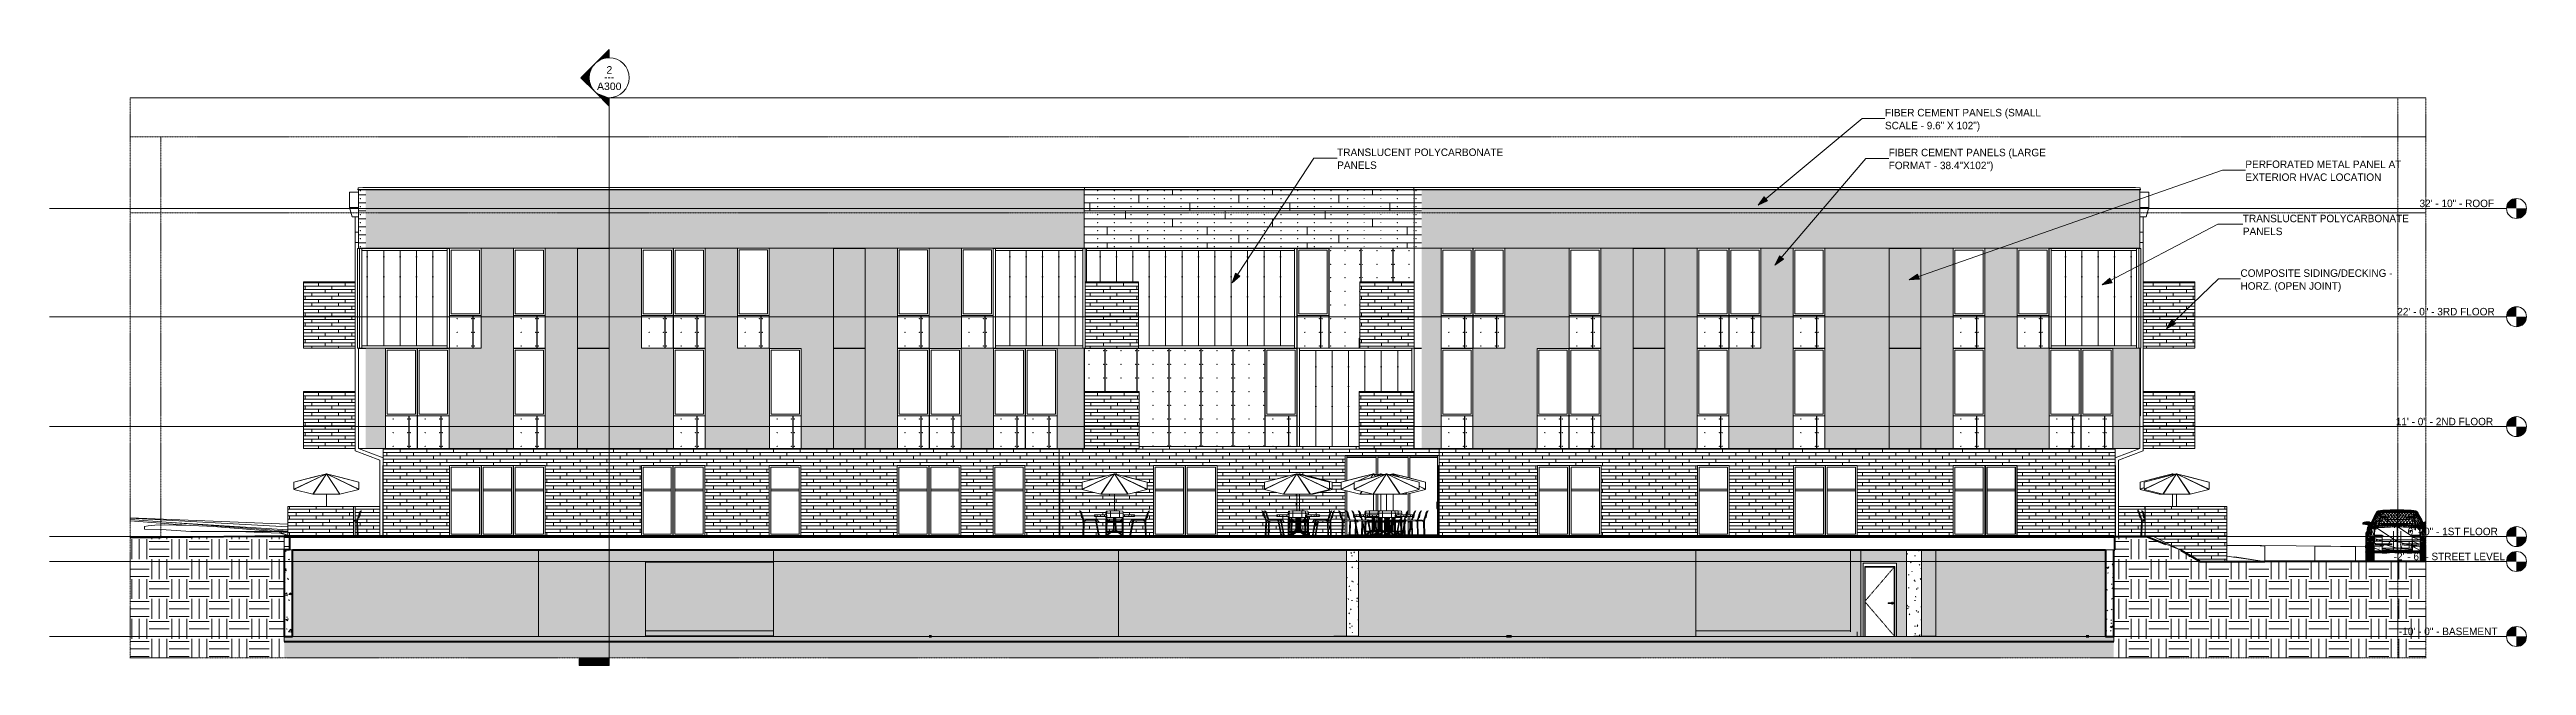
# Model space of a CAD drawing. Header units: inches. Extents: x -4169 to 1533, y -251 to 585.
# Drawn here: x -1440 to 1533, y -155 to 585 of the extents above; entities that cross this region are included whole.
import ezdxf

# ---------------------------------------------------------------- set-up
doc = ezdxf.new("R2010")
doc.units = ezdxf.units.IN
doc.header["$MEASUREMENT"] = 0
for name, pattern in [('Aligning Line 1_8_', [0.25, 0.125, -0.125]), ('Dash 1_16_', [0.125, 0.0625, -0.0625]), ('Grid Line 1_2_', [0.875, 0.5, -0.125, 0.125, -0.125])]:
    doc.linetypes.add(name, pattern=pattern)
for name, color, linetype, lineweight in [('0-2', 165, 'Continuous', 5), ('0-4', 10, 'Continuous', 5), ('0-5', 10, 'Continuous', 13), ('0-6', 7, 'Continuous', 9), ('A-DOOR', 31, 'Continuous', 13), ('A-DOOR-2', 31, 'Continuous', 9), ('A-DOOR-3', 7, 'Dash 1_16_', 9), ('A-DOOR-4', 7, 'Continuous', 9), ('A-DOOR-FRAM-1', 7, 'Continuous', 9), ('A-FLOR', 192, 'Continuous', 13), ('A-FLOR-1', 250, 'Continuous', 50), ('A-FLOR-LEVL', 51, 'Continuous', 9), ('A-FLOR-LEVL-1', 51, 'Grid Line 1_2_', 9), ('A-FLOR-LEVL-2', 147, 'Continuous', 9), ('A-FLOR-PATT-1', 7, 'Continuous', 9), ('A-GENM', 5, 'Continuous', 9), ('A-GENM-1', 250, 'Continuous', 50), ('A-GENM-2', 7, 'Continuous', 9), ('A-GLAZ-CWMG', 51, 'Continuous', 9), ('A-WALL', 113, 'Continuous', 13), ('A-WALL-1', 10, 'Continuous', 13), ('A-WALL-PATT-1', 111, 'Continuous', 9), ('A-WALL-PATT-2', 8, 'Continuous', 9), ('C-BLDG-PADS-1', 8, 'Continuous', 9), ('C-BLDG-PADS-2', 10, 'Continuous', 13), ('C-TOPO', 7, 'Continuous', 9), ('C-TOPO-1', 250, 'Continuous', 50), ('G-ANNO-SYMB', 111, 'Aligning Line 1_8_', 9), ('G-ANNO-SYMB-1', 147, 'Aligning Line 1_8_', 9), ('G-ANNO-SYMB-2', 111, 'Continuous', 9), ('G-ANNO-TEXT', 231, 'Continuous', 9), ('G-IMPT', 8, 'Continuous', 9), ('L-SITE', 91, 'Continuous', 9), ('S-COLS', 52, 'Continuous', 9), ('S-FNDN', 32, 'Continuous', 13), ('S-FNDN-1', 250, 'Continuous', 50)]:
    doc.layers.add(name, color=color, linetype=linetype, lineweight=lineweight)
doc.layers.add('A-AREA-PATT-1', color=7, linetype='Continuous', lineweight=9, transparency=1)
doc.styles.add('Arial', font='arial.ttf', dxfattribs={"height": 9})
doc.styles.add('Century Gothic', font='ufonts.com_century-gothic.ttf', dxfattribs={"height": 9})
pattern_1 = [(50, (0, 0), (27.5427, -2.40992), [2.88, -31.68]), (355, (0, 0), (-5.327844, 28.884266), [2.304, -25.344]), (100.451, (2.295, -0.2), (22.215316, 26.47393), [2.448, -26.924]), (46.184, (0, 7.68), (40.98187, -6.35642), [4.32, -47.52]), (96.636, (3.415, 7.15), (35.89075, 37.40619), [3.671, -40.386]), (351.184, (0, 7.68), (35.89097, 37.40622), [3.456, -38.016]), (21, (3.84, 5.76), (22.921036, -15.46073), [2.88, -31.68]), (326, (3.84, 5.76), (9.34353, 27.84574), [2.304, -25.344]), (71.451, (5.75, 4.472), (32.26477, 12.38442), [2.448, -26.924]), (37.5, (0, 0), (0.466855, 12.782707), [1.267, -23.77, 1.267, -24.461, -25.44]), (37.5, (0, 0), (0.466855, 12.782707), [-50.765, 1.267, -24.173]), (7.5, (0, 0), (10.10159, 15.14509), [1.267, -13.402, 1.267, -23.194, -9.696]), (7.5, (0, 0), (10.10159, 15.14509), [-39.13, 1.267, -8.429]), (327.5, (-8.563, 0), (20.499161, -0.86578), [1.267, -8.333, 1.267, -28.685, -39.744]), (327.5, (-8.563, 0), (20.499161, -0.86578), [-39.552, 1.267, -38.477]), (317.5, (-12.403, 0), (22.39478, 3.844288), [1.267, -11.213, 1.267, -18.624, -28.224]), (317.5, (-12.403, 0), (22.39478, 3.844288), [-32.371, 1.267, -26.957])]
pattern_2 = [(0, (0, 0), (24, 24), [24, -24]), (0, (0, 9), (24, 24), [24, -24]), (0, (0, 18), (24, 24), [24, -24]), (90, (3, 21), (-24, 24), [24, -24]), (90, (12, 21), (-24, 24), [24, -24]), (90, (21, 21), (-24, 24), [24, -24])]
pattern_3 = [(0, (0, 0), (30.72, 7.68), [1.267, -21.773, 1.267, -21.773, -122.88]), (0, (0, 0), (30.72, 7.68), [-46.08, 1.267, -44.813, 1.267, -21.773, -53.76]), (0, (0, 0), (30.72, 7.68), [-115.2, 1.267, -14.093, 1.267, -37.133]), (120, (11.52, 3.84), (-22.011075, 22.7643004), [1.267, -21.773, 1.267, -21.773, -122.88]), (120, (11.52, 3.84), (-22.011075, 22.7643004), [-46.08, 1.267, -44.813, 1.267, -21.773, -53.76]), (120, (11.52, 3.84), (-22.011075, 22.7643004), [-115.2, 1.267, -14.093, 1.267, -37.133]), (240, (15.36, 19.2), (-8.708925, -30.4443004), [1.267, -21.773, 1.267, -21.773, -122.88]), (240, (15.36, 19.2), (-8.708925, -30.4443004), [-46.08, 1.267, -44.813, 1.267, -21.773, -53.76]), (240, (15.36, 19.2), (-8.708925, -30.4443004), [-115.2, 1.267, -14.093, 1.267, -37.133])]
pattern_4 = [(0, (1077.03, 108.3), (-38.4, 120.375), [0.392, -38.007]), (0, (1077.03, 108.7), (-38.4, 120.375), [0.392, -38.007]), (0, (1077.03, 124.66), (-38.4, 120.375), [0.392, -38.007]), (0, (1077.03, 125.05), (-38.4, 120.375), [0.392, -38.007]), (0, (1077.03, 141.02), (-38.4, 120.375), [0.392, -38.007]), (0, (1077.03, 141.41), (-38.4, 120.375), [0.392, -38.007]), (0, (1077.03, 157.38), (-38.4, 120.375), [0.392, -38.007]), (0, (1077.03, 157.77), (-38.4, 120.375), [0.392, -38.007]), (0, (1077.03, 173.73), (-38.4, 120.375), [0.392, -38.007]), (0, (1077.03, 174.12), (-38.4, 120.375), [0.392, -38.007]), (0, (1077.03, 190.09), (-38.4, 120.375), [0.392, -38.007]), (0, (1077.03, 190.48), (-38.4, 120.375), [0.392, -38.007]), (0, (1077.03, 206.45), (-38.4, 120.375), [0.392, -38.007]), (0, (1077.03, 206.84), (-38.4, 120.375), [0.392, -38.007]), (0, (1077.03, 222.8), (-38.4, 120.375), [0.392, -38.007]), (0, (1077.03, 223.2), (-38.4, 120.375), [0.392, -38.007]), (0, (1094.48, 108.3), (-38.4, 120.375), [0.392, -38.007]), (0, (1094.48, 108.7), (-38.4, 120.375), [0.392, -38.007]), (0, (1094.48, 124.66), (-38.4, 120.375), [0.392, -38.007]), (0, (1094.48, 125.05), (-38.4, 120.375), [0.392, -38.007]), (0, (1094.48, 141.02), (-38.4, 120.375), [0.392, -38.007]), (0, (1094.48, 141.41), (-38.4, 120.375), [0.392, -38.007]), (0, (1094.48, 157.38), (-38.4, 120.375), [0.392, -38.007]), (0, (1094.48, 157.77), (-38.4, 120.375), [0.392, -38.007]), (0, (1094.48, 173.73), (-38.4, 120.375), [0.392, -38.007]), (0, (1094.48, 174.12), (-38.4, 120.375), [0.392, -38.007]), (0, (1094.48, 190.09), (-38.4, 120.375), [0.392, -38.007]), (0, (1094.48, 190.48), (-38.4, 120.375), [0.392, -38.007]), (0, (1094.48, 206.45), (-38.4, 120.375), [0.392, -38.007]), (0, (1094.48, 206.84), (-38.4, 120.375), [0.392, -38.007]), (0, (1094.48, 222.8), (-38.4, 120.375), [0.392, -38.007]), (0, (1094.48, 223.2), (-38.4, 120.375), [0.392, -38.007]), (0, (1111.93, 108.3), (-38.4, 120.375), [0.392, -38.007]), (0, (1111.93, 108.7), (-38.4, 120.375), [0.392, -38.007]), (0, (1111.93, 124.66), (-38.4, 120.375), [0.392, -38.007]), (0, (1111.93, 125.05), (-38.4, 120.375), [0.392, -38.007]), (0, (1111.93, 141.02), (-38.4, 120.375), [0.392, -38.007]), (0, (1111.93, 141.41), (-38.4, 120.375), [0.392, -38.007]), (0, (1111.93, 157.38), (-38.4, 120.375), [0.392, -38.007]), (0, (1111.93, 157.77), (-38.4, 120.375), [0.392, -38.007]), (0, (1111.93, 173.73), (-38.4, 120.375), [0.392, -38.007]), (0, (1111.93, 174.12), (-38.4, 120.375), [0.392, -38.007]), (0, (1111.93, 190.09), (-38.4, 120.375), [0.392, -38.007]), (0, (1111.93, 190.48), (-38.4, 120.375), [0.392, -38.007]), (0, (1111.93, 206.45), (-38.4, 120.375), [0.392, -38.007]), (0, (1111.93, 206.84), (-38.4, 120.375), [0.392, -38.007]), (0, (1111.93, 222.8), (-38.4, 120.375), [0.392, -38.007]), (0, (1111.93, 223.2), (-38.4, 120.375), [0.392, -38.007]), (90, (1075.29, 105.75), (-38.4, 2e-15), [120, -0.375]), (90, (1075.667, 105.75), (-38.4, 2e-15), [120, -0.375]), (90, (1077.033, 108.304), (-38.4, 2e-15), [0.392, -119.982]), (90, (1077.033, 124.66), (-38.4, 2e-15), [0.392, -119.982]), (90, (1077.033, 141.018), (-38.4, 2e-15), [0.392, -119.982]), (90, (1077.033, 157.375), (-38.4, 2e-15), [0.392, -119.982]), (90, (1077.033, 173.732), (-38.4, 2e-15), [0.392, -119.982]), (90, (1077.033, 190.09), (-38.4, 2e-15), [0.392, -119.982]), (90, (1077.033, 206.447), (-38.4, 2e-15), [0.392, -119.982]), (90, (1077.033, 222.804), (-38.4, 2e-15), [0.392, -119.982]), (90, (1077.426, 108.304), (-38.4, 2e-15), [0.392, -119.982]), (90, (1077.426, 124.66), (-38.4, 2e-15), [0.392, -119.982]), (90, (1077.426, 141.018), (-38.4, 2e-15), [0.392, -119.982]), (90, (1077.426, 157.375), (-38.4, 2e-15), [0.392, -119.982]), (90, (1077.426, 173.732), (-38.4, 2e-15), [0.392, -119.982]), (90, (1077.426, 190.09), (-38.4, 2e-15), [0.392, -119.982]), (90, (1077.426, 206.447), (-38.4, 2e-15), [0.392, -119.982]), (90, (1077.426, 222.804), (-38.4, 2e-15), [0.392, -119.982]), (90, (1094.483, 108.304), (-38.4, 2e-15), [0.392, -119.982]), (90, (1094.483, 124.66), (-38.4, 2e-15), [0.392, -119.982]), (90, (1094.483, 141.018), (-38.4, 2e-15), [0.392, -119.982]), (90, (1094.483, 157.375), (-38.4, 2e-15), [0.392, -119.982]), (90, (1094.483, 173.732), (-38.4, 2e-15), [0.392, -119.982]), (90, (1094.483, 190.09), (-38.4, 2e-15), [0.392, -119.982]), (90, (1094.483, 206.447), (-38.4, 2e-15), [0.392, -119.982]), (90, (1094.483, 222.804), (-38.4, 2e-15), [0.392, -119.982]), (90, (1094.876, 108.304), (-38.4, 2e-15), [0.392, -119.982]), (90, (1094.876, 124.66), (-38.4, 2e-15), [0.392, -119.982]), (90, (1094.876, 141.018), (-38.4, 2e-15), [0.392, -119.982]), (90, (1094.876, 157.375), (-38.4, 2e-15), [0.392, -119.982]), (90, (1094.876, 173.732), (-38.4, 2e-15), [0.392, -119.982]), (90, (1094.876, 190.09), (-38.4, 2e-15), [0.392, -119.982]), (90, (1094.876, 206.447), (-38.4, 2e-15), [0.392, -119.982]), (90, (1094.876, 222.804), (-38.4, 2e-15), [0.392, -119.982]), (90, (1111.933, 108.304), (-38.4, 2e-15), [0.392, -119.982]), (90, (1111.933, 124.66), (-38.4, 2e-15), [0.392, -119.982]), (90, (1111.933, 141.018), (-38.4, 2e-15), [0.392, -119.982]), (90, (1111.933, 157.375), (-38.4, 2e-15), [0.392, -119.982]), (90, (1111.933, 173.732), (-38.4, 2e-15), [0.392, -119.982]), (90, (1111.933, 190.09), (-38.4, 2e-15), [0.392, -119.982]), (90, (1111.933, 206.447), (-38.4, 2e-15), [0.392, -119.982]), (90, (1111.933, 222.804), (-38.4, 2e-15), [0.392, -119.982]), (90, (1112.326, 108.304), (-38.4, 2e-15), [0.392, -119.982]), (90, (1112.326, 124.66), (-38.4, 2e-15), [0.392, -119.982]), (90, (1112.326, 141.018), (-38.4, 2e-15), [0.392, -119.982]), (90, (1112.326, 157.375), (-38.4, 2e-15), [0.392, -119.982]), (90, (1112.326, 173.732), (-38.4, 2e-15), [0.392, -119.982]), (90, (1112.326, 190.09), (-38.4, 2e-15), [0.392, -119.982]), (90, (1112.326, 206.447), (-38.4, 2e-15), [0.392, -119.982]), (90, (1112.326, 222.804), (-38.4, 2e-15), [0.392, -119.982]), (180, (1113.69, 105.38), (-38.4, 120.375), [38.025, -0.375]), (180, (1113.69, 105.75), (-38.4, 120.375), [38.025, -0.375])]
pattern_5 = [(0, (1080.346, 136.604), (-120, 76.8), [0.392, -119.607]), (0, (1080.346, 136.996), (-120, 76.8), [0.392, -119.607]), (0, (1080.346, 146.204), (-120, 76.8), [0.392, -119.607]), (0, (1080.346, 146.596), (-120, 76.8), [0.392, -119.607]), (0, (1080.346, 155.804), (-120, 76.8), [0.392, -119.607]), (0, (1080.346, 156.196), (-120, 76.8), [0.392, -119.607]), (0, (1080.346, 165.404), (-120, 76.8), [0.392, -119.607]), (0, (1080.346, 165.796), (-120, 76.8), [0.392, -119.607]), (0, (1080.346, 175.004), (-120, 76.8), [0.392, -119.607]), (0, (1080.346, 175.396), (-120, 76.8), [0.392, -119.607]), (0, (1080.346, 184.604), (-120, 76.8), [0.392, -119.607]), (0, (1080.346, 184.996), (-120, 76.8), [0.392, -119.607]), (0, (1080.346, 194.204), (-120, 76.8), [0.392, -119.607]), (0, (1080.346, 194.596), (-120, 76.8), [0.392, -119.607]), (0, (1080.346, 203.804), (-120, 76.8), [0.392, -119.607]), (0, (1080.346, 204.196), (-120, 76.8), [0.392, -119.607]), (0, (1100.346, 136.604), (-120, 76.8), [0.392, -119.607]), (0, (1100.346, 136.996), (-120, 76.8), [0.392, -119.607]), (0, (1100.346, 146.204), (-120, 76.8), [0.392, -119.607]), (0, (1100.346, 146.596), (-120, 76.8), [0.392, -119.607]), (0, (1100.346, 155.804), (-120, 76.8), [0.392, -119.607]), (0, (1100.346, 156.196), (-120, 76.8), [0.392, -119.607]), (0, (1100.346, 165.404), (-120, 76.8), [0.392, -119.607]), (0, (1100.346, 165.796), (-120, 76.8), [0.392, -119.607]), (0, (1100.346, 175.004), (-120, 76.8), [0.392, -119.607]), (0, (1100.346, 175.396), (-120, 76.8), [0.392, -119.607]), (0, (1100.346, 184.604), (-120, 76.8), [0.392, -119.607]), (0, (1100.346, 184.996), (-120, 76.8), [0.392, -119.607]), (0, (1100.346, 194.204), (-120, 76.8), [0.392, -119.607]), (0, (1100.346, 194.596), (-120, 76.8), [0.392, -119.607]), (0, (1100.346, 203.804), (-120, 76.8), [0.392, -119.607]), (0, (1100.346, 204.196), (-120, 76.8), [0.392, -119.607]), (0, (1120.346, 136.604), (-120, 76.8), [0.392, -119.607]), (0, (1120.346, 136.996), (-120, 76.8), [0.392, -119.607]), (0, (1120.346, 146.204), (-120, 76.8), [0.392, -119.607]), (0, (1120.346, 146.596), (-120, 76.8), [0.392, -119.607]), (0, (1120.346, 155.804), (-120, 76.8), [0.392, -119.607]), (0, (1120.346, 156.196), (-120, 76.8), [0.392, -119.607]), (0, (1120.346, 165.404), (-120, 76.8), [0.392, -119.607]), (0, (1120.346, 165.796), (-120, 76.8), [0.392, -119.607]), (0, (1120.346, 175.004), (-120, 76.8), [0.392, -119.607]), (0, (1120.346, 175.396), (-120, 76.8), [0.392, -119.607]), (0, (1120.346, 184.604), (-120, 76.8), [0.392, -119.607]), (0, (1120.346, 184.996), (-120, 76.8), [0.392, -119.607]), (0, (1120.346, 194.204), (-120, 76.8), [0.392, -119.607]), (0, (1120.346, 194.596), (-120, 76.8), [0.392, -119.607]), (0, (1120.346, 203.804), (-120, 76.8), [0.392, -119.607]), (0, (1120.346, 204.196), (-120, 76.8), [0.392, -119.607]), (0, (1140.346, 136.604), (-120, 76.8), [0.392, -119.607]), (0, (1140.346, 136.996), (-120, 76.8), [0.392, -119.607]), (0, (1140.346, 146.204), (-120, 76.8), [0.392, -119.607]), (0, (1140.346, 146.596), (-120, 76.8), [0.392, -119.607]), (0, (1140.346, 155.804), (-120, 76.8), [0.392, -119.607]), (0, (1140.346, 156.196), (-120, 76.8), [0.392, -119.607]), (0, (1140.346, 165.404), (-120, 76.8), [0.392, -119.607]), (0, (1140.346, 165.796), (-120, 76.8), [0.392, -119.607]), (0, (1140.346, 175.004), (-120, 76.8), [0.392, -119.607]), (0, (1140.346, 175.396), (-120, 76.8), [0.392, -119.607]), (0, (1140.346, 184.604), (-120, 76.8), [0.392, -119.607]), (0, (1140.346, 184.996), (-120, 76.8), [0.392, -119.607]), (0, (1140.346, 194.204), (-120, 76.8), [0.392, -119.607]), (0, (1140.346, 194.596), (-120, 76.8), [0.392, -119.607]), (0, (1140.346, 203.804), (-120, 76.8), [0.392, -119.607]), (0, (1140.346, 204.196), (-120, 76.8), [0.392, -119.607]), (0, (1160.346, 136.604), (-120, 76.8), [0.392, -119.607]), (0, (1160.346, 136.996), (-120, 76.8), [0.392, -119.607]), (0, (1160.346, 146.204), (-120, 76.8), [0.392, -119.607]), (0, (1160.346, 146.596), (-120, 76.8), [0.392, -119.607]), (0, (1160.346, 155.804), (-120, 76.8), [0.392, -119.607]), (0, (1160.346, 156.196), (-120, 76.8), [0.392, -119.607]), (0, (1160.346, 165.404), (-120, 76.8), [0.392, -119.607]), (0, (1160.346, 165.796), (-120, 76.8), [0.392, -119.607]), (0, (1160.346, 175.004), (-120, 76.8), [0.392, -119.607]), (0, (1160.346, 175.396), (-120, 76.8), [0.392, -119.607]), (0, (1160.346, 184.604), (-120, 76.8), [0.392, -119.607]), (0, (1160.346, 184.996), (-120, 76.8), [0.392, -119.607]), (0, (1160.346, 194.204), (-120, 76.8), [0.392, -119.607]), (0, (1160.346, 194.596), (-120, 76.8), [0.392, -119.607]), (0, (1160.346, 203.804), (-120, 76.8), [0.392, -119.607]), (0, (1160.346, 204.196), (-120, 76.8), [0.392, -119.607]), (0, (1180.346, 136.604), (-120, 76.8), [0.392, -119.607]), (0, (1180.346, 136.996), (-120, 76.8), [0.392, -119.607]), (0, (1180.346, 146.204), (-120, 76.8), [0.392, -119.607]), (0, (1180.346, 146.596), (-120, 76.8), [0.392, -119.607]), (0, (1180.346, 155.804), (-120, 76.8), [0.392, -119.607]), (0, (1180.346, 156.196), (-120, 76.8), [0.392, -119.607]), (0, (1180.346, 165.404), (-120, 76.8), [0.392, -119.607]), (0, (1180.346, 165.796), (-120, 76.8), [0.392, -119.607]), (0, (1180.346, 175.004), (-120, 76.8), [0.392, -119.607]), (0, (1180.346, 175.396), (-120, 76.8), [0.392, -119.607]), (0, (1180.346, 184.604), (-120, 76.8), [0.392, -119.607]), (0, (1180.346, 184.996), (-120, 76.8), [0.392, -119.607]), (0, (1180.346, 194.204), (-120, 76.8), [0.392, -119.607]), (0, (1180.346, 194.596), (-120, 76.8), [0.392, -119.607]), (0, (1180.346, 203.804), (-120, 76.8), [0.392, -119.607]), (0, (1180.346, 204.196), (-120, 76.8), [0.392, -119.607]), (90, (1073.89, 151.2), (-120, 7e-15), [9.6, -67.2]), (90, (1080.35, 136.6), (-120, 7e-15), [0.392, -76.407]), (90, (1080.35, 146.2), (-120, 7e-15), [0.392, -76.407]), (90, (1080.35, 155.8), (-120, 7e-15), [0.392, -76.407]), (90, (1080.35, 165.4), (-120, 7e-15), [0.392, -76.407]), (90, (1080.35, 175), (-120, 7e-15), [0.392, -76.407]), (90, (1080.35, 184.6), (-120, 7e-15), [0.392, -76.407]), (90, (1080.35, 194.2), (-120, 7e-15), [0.392, -76.407]), (90, (1080.35, 203.8), (-120, 7e-15), [0.392, -76.407]), (90, (1080.74, 136.6), (-120, 7e-15), [0.392, -76.407]), (90, (1080.74, 146.2), (-120, 7e-15), [0.392, -76.407]), (90, (1080.74, 155.8), (-120, 7e-15), [0.392, -76.407]), (90, (1080.74, 165.4), (-120, 7e-15), [0.392, -76.407]), (90, (1080.74, 175), (-120, 7e-15), [0.392, -76.407]), (90, (1080.74, 184.6), (-120, 7e-15), [0.392, -76.407]), (90, (1080.74, 194.2), (-120, 7e-15), [0.392, -76.407]), (90, (1080.74, 203.8), (-120, 7e-15), [0.392, -76.407]), (90, (1090.04, 170.4), (-120, 7e-15), [9.6, -67.2]), (90, (1090.04, 199.2), (-120, 7e-15), [9.6, -67.2]), (90, (1100.35, 136.6), (-120, 7e-15), [0.392, -76.407]), (90, (1100.35, 146.2), (-120, 7e-15), [0.392, -76.407]), (90, (1100.35, 155.8), (-120, 7e-15), [0.392, -76.407]), (90, (1100.35, 165.4), (-120, 7e-15), [0.392, -76.407]), (90, (1100.35, 175), (-120, 7e-15), [0.392, -76.407]), (90, (1100.35, 184.6), (-120, 7e-15), [0.392, -76.407]), (90, (1100.35, 194.2), (-120, 7e-15), [0.392, -76.407]), (90, (1100.35, 203.8), (-120, 7e-15), [0.392, -76.407]), (90, (1100.74, 136.6), (-120, 7e-15), [0.392, -76.407]), (90, (1100.74, 146.2), (-120, 7e-15), [0.392, -76.407]), (90, (1100.74, 155.8), (-120, 7e-15), [0.392, -76.407]), (90, (1100.74, 165.4), (-120, 7e-15), [0.392, -76.407]), (90, (1100.74, 175), (-120, 7e-15), [0.392, -76.407]), (90, (1100.74, 184.6), (-120, 7e-15), [0.392, -76.407]), (90, (1100.74, 194.2), (-120, 7e-15), [0.392, -76.407]), (90, (1100.74, 203.8), (-120, 7e-15), [0.392, -76.407]), (90, (1120.35, 136.6), (-120, 7e-15), [0.392, -76.407]), (90, (1120.35, 146.2), (-120, 7e-15), [0.392, -76.407]), (90, (1120.35, 155.8), (-120, 7e-15), [0.392, -76.407]), (90, (1120.35, 165.4), (-120, 7e-15), [0.392, -76.407]), (90, (1120.35, 175), (-120, 7e-15), [0.392, -76.407]), (90, (1120.35, 184.6), (-120, 7e-15), [0.392, -76.407]), (90, (1120.35, 194.2), (-120, 7e-15), [0.392, -76.407]), (90, (1120.35, 203.8), (-120, 7e-15), [0.392, -76.407]), (90, (1120.74, 136.6), (-120, 7e-15), [0.392, -76.407]), (90, (1120.74, 146.2), (-120, 7e-15), [0.392, -76.407]), (90, (1120.74, 155.8), (-120, 7e-15), [0.392, -76.407]), (90, (1120.74, 165.4), (-120, 7e-15), [0.392, -76.407]), (90, (1120.74, 175), (-120, 7e-15), [0.392, -76.407]), (90, (1120.74, 184.6), (-120, 7e-15), [0.392, -76.407]), (90, (1120.74, 194.2), (-120, 7e-15), [0.392, -76.407]), (90, (1120.74, 203.8), (-120, 7e-15), [0.392, -76.407]), (90, (1130.59, 141.6), (-120, 7e-15), [9.6, -67.2]), (90, (1130.59, 180), (-120, 7e-15), [9.6, -67.2]), (90, (1140.35, 136.6), (-120, 7e-15), [0.392, -76.407]), (90, (1140.35, 146.2), (-120, 7e-15), [0.392, -76.407]), (90, (1140.35, 155.8), (-120, 7e-15), [0.392, -76.407]), (90, (1140.35, 165.4), (-120, 7e-15), [0.392, -76.407]), (90, (1140.35, 175), (-120, 7e-15), [0.392, -76.407]), (90, (1140.35, 184.6), (-120, 7e-15), [0.392, -76.407]), (90, (1140.35, 194.2), (-120, 7e-15), [0.392, -76.407]), (90, (1140.35, 203.8), (-120, 7e-15), [0.392, -76.407]), (90, (1140.74, 136.6), (-120, 7e-15), [0.392, -76.407]), (90, (1140.74, 146.2), (-120, 7e-15), [0.392, -76.407]), (90, (1140.74, 155.8), (-120, 7e-15), [0.392, -76.407]), (90, (1140.74, 165.4), (-120, 7e-15), [0.392, -76.407]), (90, (1140.74, 175), (-120, 7e-15), [0.392, -76.407]), (90, (1140.74, 184.6), (-120, 7e-15), [0.392, -76.407]), (90, (1140.74, 194.2), (-120, 7e-15), [0.392, -76.407]), (90, (1140.74, 203.8), (-120, 7e-15), [0.392, -76.407]), (90, (1151.42, 160.8), (-120, 7e-15), [9.6, -67.2]), (90, (1160.35, 136.6), (-120, 7e-15), [0.392, -76.407]), (90, (1160.35, 146.2), (-120, 7e-15), [0.392, -76.407]), (90, (1160.35, 155.8), (-120, 7e-15), [0.392, -76.407]), (90, (1160.35, 165.4), (-120, 7e-15), [0.392, -76.407]), (90, (1160.35, 175), (-120, 7e-15), [0.392, -76.407]), (90, (1160.35, 184.6), (-120, 7e-15), [0.392, -76.407]), (90, (1160.35, 194.2), (-120, 7e-15), [0.392, -76.407]), (90, (1160.35, 203.8), (-120, 7e-15), [0.392, -76.407]), (90, (1160.74, 136.6), (-120, 7e-15), [0.392, -76.407]), (90, (1160.74, 146.2), (-120, 7e-15), [0.392, -76.407]), (90, (1160.74, 155.8), (-120, 7e-15), [0.392, -76.407]), (90, (1160.74, 165.4), (-120, 7e-15), [0.392, -76.407]), (90, (1160.74, 175), (-120, 7e-15), [0.392, -76.407]), (90, (1160.74, 184.6), (-120, 7e-15), [0.392, -76.407]), (90, (1160.74, 194.2), (-120, 7e-15), [0.392, -76.407]), (90, (1160.74, 203.8), (-120, 7e-15), [0.392, -76.407]), (90, (1172.1, 132), (-120, 7e-15), [9.6, -67.2]), (90, (1172.1, 189.6), (-120, 7e-15), [9.6, -67.2]), (90, (1180.35, 136.6), (-120, 7e-15), [0.392, -76.407]), (90, (1180.35, 146.2), (-120, 7e-15), [0.392, -76.407]), (90, (1180.35, 155.8), (-120, 7e-15), [0.392, -76.407]), (90, (1180.35, 165.4), (-120, 7e-15), [0.392, -76.407]), (90, (1180.35, 175), (-120, 7e-15), [0.392, -76.407]), (90, (1180.35, 184.6), (-120, 7e-15), [0.392, -76.407]), (90, (1180.35, 194.2), (-120, 7e-15), [0.392, -76.407]), (90, (1180.35, 203.8), (-120, 7e-15), [0.392, -76.407]), (90, (1180.74, 136.6), (-120, 7e-15), [0.392, -76.407]), (90, (1180.74, 146.2), (-120, 7e-15), [0.392, -76.407]), (90, (1180.74, 155.8), (-120, 7e-15), [0.392, -76.407]), (90, (1180.74, 165.4), (-120, 7e-15), [0.392, -76.407]), (90, (1180.74, 175), (-120, 7e-15), [0.392, -76.407]), (90, (1180.74, 184.6), (-120, 7e-15), [0.392, -76.407]), (90, (1180.74, 194.2), (-120, 7e-15), [0.392, -76.407]), (90, (1180.74, 203.8), (-120, 7e-15), [0.392, -76.407]), (180, (1185.04, 132), (-120, 76.8), [120, 0, 0, 0]), (180, (1185.04, 141.6), (-120, 76.8), [120, 0, 0, 0]), (180, (1185.04, 151.2), (-120, 76.8), [120, 0, 0, 0]), (180, (1185.04, 160.8), (-120, 76.8), [120, 0, 0, 0]), (180, (1185.04, 170.4), (-120, 76.8), [120, 0, 0, 0]), (180, (1185.04, 180), (-120, 76.8), [120, 0, 0, 0]), (180, (1185.04, 189.6), (-120, 76.8), [120, 0, 0, 0]), (180, (1185.04, 199.2), (-120, 76.8), [120, 0, 0, 0])]
pattern_6 = [(0, (-190.17, 108.3), (-38.4, 120.375), [0.392, -38.007]), (0, (-190.17, 108.7), (-38.4, 120.375), [0.392, -38.007]), (0, (-190.17, 124.66), (-38.4, 120.375), [0.392, -38.007]), (0, (-190.17, 125.05), (-38.4, 120.375), [0.392, -38.007]), (0, (-190.17, 141.02), (-38.4, 120.375), [0.392, -38.007]), (0, (-190.17, 141.41), (-38.4, 120.375), [0.392, -38.007]), (0, (-190.17, 157.38), (-38.4, 120.375), [0.392, -38.007]), (0, (-190.17, 157.77), (-38.4, 120.375), [0.392, -38.007]), (0, (-190.17, 173.73), (-38.4, 120.375), [0.392, -38.007]), (0, (-190.17, 174.12), (-38.4, 120.375), [0.392, -38.007]), (0, (-190.17, 190.09), (-38.4, 120.375), [0.392, -38.007]), (0, (-190.17, 190.48), (-38.4, 120.375), [0.392, -38.007]), (0, (-190.17, 206.45), (-38.4, 120.375), [0.392, -38.007]), (0, (-190.17, 206.84), (-38.4, 120.375), [0.392, -38.007]), (0, (-190.17, 222.8), (-38.4, 120.375), [0.392, -38.007]), (0, (-190.17, 223.2), (-38.4, 120.375), [0.392, -38.007]), (0, (-172.72, 108.3), (-38.4, 120.375), [0.392, -38.007]), (0, (-172.72, 108.7), (-38.4, 120.375), [0.392, -38.007]), (0, (-172.72, 124.66), (-38.4, 120.375), [0.392, -38.007]), (0, (-172.72, 125.05), (-38.4, 120.375), [0.392, -38.007]), (0, (-172.72, 141.02), (-38.4, 120.375), [0.392, -38.007]), (0, (-172.72, 141.41), (-38.4, 120.375), [0.392, -38.007]), (0, (-172.72, 157.38), (-38.4, 120.375), [0.392, -38.007]), (0, (-172.72, 157.77), (-38.4, 120.375), [0.392, -38.007]), (0, (-172.72, 173.73), (-38.4, 120.375), [0.392, -38.007]), (0, (-172.72, 174.12), (-38.4, 120.375), [0.392, -38.007]), (0, (-172.72, 190.09), (-38.4, 120.375), [0.392, -38.007]), (0, (-172.72, 190.48), (-38.4, 120.375), [0.392, -38.007]), (0, (-172.72, 206.45), (-38.4, 120.375), [0.392, -38.007]), (0, (-172.72, 206.84), (-38.4, 120.375), [0.392, -38.007]), (0, (-172.72, 222.8), (-38.4, 120.375), [0.392, -38.007]), (0, (-172.72, 223.2), (-38.4, 120.375), [0.392, -38.007]), (0, (-155.27, 108.3), (-38.4, 120.375), [0.392, -38.007]), (0, (-155.27, 108.7), (-38.4, 120.375), [0.392, -38.007]), (0, (-155.27, 124.66), (-38.4, 120.375), [0.392, -38.007]), (0, (-155.27, 125.05), (-38.4, 120.375), [0.392, -38.007]), (0, (-155.27, 141.02), (-38.4, 120.375), [0.392, -38.007]), (0, (-155.27, 141.41), (-38.4, 120.375), [0.392, -38.007]), (0, (-155.27, 157.38), (-38.4, 120.375), [0.392, -38.007]), (0, (-155.27, 157.77), (-38.4, 120.375), [0.392, -38.007]), (0, (-155.27, 173.73), (-38.4, 120.375), [0.392, -38.007]), (0, (-155.27, 174.12), (-38.4, 120.375), [0.392, -38.007]), (0, (-155.27, 190.09), (-38.4, 120.375), [0.392, -38.007]), (0, (-155.27, 190.48), (-38.4, 120.375), [0.392, -38.007]), (0, (-155.27, 206.45), (-38.4, 120.375), [0.392, -38.007]), (0, (-155.27, 206.84), (-38.4, 120.375), [0.392, -38.007]), (0, (-155.27, 222.8), (-38.4, 120.375), [0.392, -38.007]), (0, (-155.27, 223.2), (-38.4, 120.375), [0.392, -38.007]), (90, (-191.91, 105.75), (-38.4, 2e-15), [120, -0.375]), (90, (-191.533, 105.75), (-38.4, 2e-15), [120, -0.375]), (90, (-190.167, 108.304), (-38.4, 2e-15), [0.392, -119.982]), (90, (-190.167, 124.66), (-38.4, 2e-15), [0.392, -119.982]), (90, (-190.167, 141.018), (-38.4, 2e-15), [0.392, -119.982]), (90, (-190.167, 157.375), (-38.4, 2e-15), [0.392, -119.982]), (90, (-190.167, 173.732), (-38.4, 2e-15), [0.392, -119.982]), (90, (-190.167, 190.09), (-38.4, 2e-15), [0.393, -119.983]), (90, (-190.167, 206.447), (-38.4, 2e-15), [0.392, -119.982]), (90, (-190.167, 222.804), (-38.4, 2e-15), [0.392, -119.982]), (90, (-189.774, 108.304), (-38.4, 2e-15), [0.392, -119.982]), (90, (-189.774, 124.66), (-38.4, 2e-15), [0.392, -119.982]), (90, (-189.774, 141.018), (-38.4, 2e-15), [0.392, -119.982]), (90, (-189.774, 157.375), (-38.4, 2e-15), [0.392, -119.982]), (90, (-189.774, 173.732), (-38.4, 2e-15), [0.392, -119.982]), (90, (-189.774, 190.09), (-38.4, 2e-15), [0.393, -119.983]), (90, (-189.774, 206.447), (-38.4, 2e-15), [0.392, -119.982]), (90, (-189.774, 222.804), (-38.4, 2e-15), [0.392, -119.982]), (90, (-172.717, 108.304), (-38.4, 2e-15), [0.392, -119.982]), (90, (-172.717, 124.66), (-38.4, 2e-15), [0.392, -119.982]), (90, (-172.717, 141.018), (-38.4, 2e-15), [0.392, -119.982]), (90, (-172.717, 157.375), (-38.4, 2e-15), [0.392, -119.982]), (90, (-172.717, 173.732), (-38.4, 2e-15), [0.392, -119.982]), (90, (-172.717, 190.09), (-38.4, 2e-15), [0.393, -119.983]), (90, (-172.717, 206.447), (-38.4, 2e-15), [0.392, -119.982]), (90, (-172.717, 222.804), (-38.4, 2e-15), [0.392, -119.982]), (90, (-172.324, 108.304), (-38.4, 2e-15), [0.392, -119.982]), (90, (-172.324, 124.66), (-38.4, 2e-15), [0.392, -119.982]), (90, (-172.324, 141.018), (-38.4, 2e-15), [0.392, -119.982]), (90, (-172.324, 157.375), (-38.4, 2e-15), [0.392, -119.982]), (90, (-172.324, 173.732), (-38.4, 2e-15), [0.392, -119.982]), (90, (-172.324, 190.09), (-38.4, 2e-15), [0.393, -119.983]), (90, (-172.324, 206.447), (-38.4, 2e-15), [0.392, -119.982]), (90, (-172.324, 222.804), (-38.4, 2e-15), [0.392, -119.982]), (90, (-155.267, 108.304), (-38.4, 2e-15), [0.392, -119.982]), (90, (-155.267, 124.66), (-38.4, 2e-15), [0.392, -119.982]), (90, (-155.267, 141.018), (-38.4, 2e-15), [0.392, -119.982]), (90, (-155.267, 157.375), (-38.4, 2e-15), [0.392, -119.982]), (90, (-155.267, 173.732), (-38.4, 2e-15), [0.392, -119.982]), (90, (-155.267, 190.09), (-38.4, 2e-15), [0.393, -119.983]), (90, (-155.267, 206.447), (-38.4, 2e-15), [0.392, -119.982]), (90, (-155.267, 222.804), (-38.4, 2e-15), [0.392, -119.982]), (90, (-154.874, 108.304), (-38.4, 2e-15), [0.392, -119.982]), (90, (-154.874, 124.66), (-38.4, 2e-15), [0.392, -119.982]), (90, (-154.874, 141.018), (-38.4, 2e-15), [0.392, -119.982]), (90, (-154.874, 157.375), (-38.4, 2e-15), [0.392, -119.982]), (90, (-154.874, 173.732), (-38.4, 2e-15), [0.392, -119.982]), (90, (-154.874, 190.09), (-38.4, 2e-15), [0.393, -119.983]), (90, (-154.874, 206.447), (-38.4, 2e-15), [0.392, -119.982]), (90, (-154.874, 222.804), (-38.4, 2e-15), [0.392, -119.982]), (180, (-153.51, 105.38), (-38.4, 120.375), [38.025, -0.375]), (180, (-153.51, 105.75), (-38.4, 120.375), [38.025, -0.375])]
pattern_7 = [(0, (-186.854, 136.604), (-120, 76.8), [0.392, -119.607]), (0, (-186.854, 136.996), (-120, 76.8), [0.392, -119.607]), (0, (-186.854, 146.204), (-120, 76.8), [0.392, -119.607]), (0, (-186.854, 146.596), (-120, 76.8), [0.392, -119.607]), (0, (-186.854, 155.804), (-120, 76.8), [0.392, -119.607]), (0, (-186.854, 156.196), (-120, 76.8), [0.392, -119.607]), (0, (-186.854, 165.404), (-120, 76.8), [0.392, -119.607]), (0, (-186.854, 165.796), (-120, 76.8), [0.392, -119.607]), (0, (-186.854, 175.004), (-120, 76.8), [0.392, -119.607]), (0, (-186.854, 175.396), (-120, 76.8), [0.392, -119.607]), (0, (-186.854, 184.604), (-120, 76.8), [0.392, -119.607]), (0, (-186.854, 184.996), (-120, 76.8), [0.392, -119.607]), (0, (-186.854, 194.204), (-120, 76.8), [0.392, -119.607]), (0, (-186.854, 194.596), (-120, 76.8), [0.392, -119.607]), (0, (-186.854, 203.804), (-120, 76.8), [0.392, -119.607]), (0, (-186.854, 204.196), (-120, 76.8), [0.392, -119.607]), (0, (-166.854, 136.604), (-120, 76.8), [0.392, -119.607]), (0, (-166.854, 136.996), (-120, 76.8), [0.392, -119.607]), (0, (-166.854, 146.204), (-120, 76.8), [0.392, -119.607]), (0, (-166.854, 146.596), (-120, 76.8), [0.392, -119.607]), (0, (-166.854, 155.804), (-120, 76.8), [0.392, -119.607]), (0, (-166.854, 156.196), (-120, 76.8), [0.392, -119.607]), (0, (-166.854, 165.404), (-120, 76.8), [0.392, -119.607]), (0, (-166.854, 165.796), (-120, 76.8), [0.392, -119.607]), (0, (-166.854, 175.004), (-120, 76.8), [0.392, -119.607]), (0, (-166.854, 175.396), (-120, 76.8), [0.392, -119.607]), (0, (-166.854, 184.604), (-120, 76.8), [0.392, -119.607]), (0, (-166.854, 184.996), (-120, 76.8), [0.392, -119.607]), (0, (-166.854, 194.204), (-120, 76.8), [0.392, -119.607]), (0, (-166.854, 194.596), (-120, 76.8), [0.392, -119.607]), (0, (-166.854, 203.804), (-120, 76.8), [0.392, -119.607]), (0, (-166.854, 204.196), (-120, 76.8), [0.392, -119.607]), (0, (-146.854, 136.604), (-120, 76.8), [0.392, -119.607]), (0, (-146.854, 136.996), (-120, 76.8), [0.392, -119.607]), (0, (-146.854, 146.204), (-120, 76.8), [0.392, -119.607]), (0, (-146.854, 146.596), (-120, 76.8), [0.392, -119.607]), (0, (-146.854, 155.804), (-120, 76.8), [0.392, -119.607]), (0, (-146.854, 156.196), (-120, 76.8), [0.392, -119.607]), (0, (-146.854, 165.404), (-120, 76.8), [0.392, -119.607]), (0, (-146.854, 165.796), (-120, 76.8), [0.392, -119.607]), (0, (-146.854, 175.004), (-120, 76.8), [0.392, -119.607]), (0, (-146.854, 175.396), (-120, 76.8), [0.392, -119.607]), (0, (-146.854, 184.604), (-120, 76.8), [0.392, -119.607]), (0, (-146.854, 184.996), (-120, 76.8), [0.392, -119.607]), (0, (-146.854, 194.204), (-120, 76.8), [0.392, -119.607]), (0, (-146.854, 194.596), (-120, 76.8), [0.392, -119.607]), (0, (-146.854, 203.804), (-120, 76.8), [0.392, -119.607]), (0, (-146.854, 204.196), (-120, 76.8), [0.392, -119.607]), (0, (-126.854, 136.604), (-120, 76.8), [0.392, -119.607]), (0, (-126.854, 136.996), (-120, 76.8), [0.392, -119.607]), (0, (-126.854, 146.204), (-120, 76.8), [0.392, -119.607]), (0, (-126.854, 146.596), (-120, 76.8), [0.392, -119.607]), (0, (-126.854, 155.804), (-120, 76.8), [0.392, -119.607]), (0, (-126.854, 156.196), (-120, 76.8), [0.392, -119.607]), (0, (-126.854, 165.404), (-120, 76.8), [0.392, -119.607]), (0, (-126.854, 165.796), (-120, 76.8), [0.392, -119.607]), (0, (-126.854, 175.004), (-120, 76.8), [0.392, -119.607]), (0, (-126.854, 175.396), (-120, 76.8), [0.392, -119.607]), (0, (-126.854, 184.604), (-120, 76.8), [0.392, -119.607]), (0, (-126.854, 184.996), (-120, 76.8), [0.392, -119.607]), (0, (-126.854, 194.204), (-120, 76.8), [0.392, -119.607]), (0, (-126.854, 194.596), (-120, 76.8), [0.392, -119.607]), (0, (-126.854, 203.804), (-120, 76.8), [0.392, -119.607]), (0, (-126.854, 204.196), (-120, 76.8), [0.392, -119.607]), (0, (-106.854, 136.604), (-120, 76.8), [0.392, -119.607]), (0, (-106.854, 136.996), (-120, 76.8), [0.392, -119.607]), (0, (-106.854, 146.204), (-120, 76.8), [0.392, -119.607]), (0, (-106.854, 146.596), (-120, 76.8), [0.392, -119.607]), (0, (-106.854, 155.804), (-120, 76.8), [0.392, -119.607]), (0, (-106.854, 156.196), (-120, 76.8), [0.392, -119.607]), (0, (-106.854, 165.404), (-120, 76.8), [0.392, -119.607]), (0, (-106.854, 165.796), (-120, 76.8), [0.392, -119.607]), (0, (-106.854, 175.004), (-120, 76.8), [0.392, -119.607]), (0, (-106.854, 175.396), (-120, 76.8), [0.392, -119.607]), (0, (-106.854, 184.604), (-120, 76.8), [0.392, -119.607]), (0, (-106.854, 184.996), (-120, 76.8), [0.392, -119.607]), (0, (-106.854, 194.204), (-120, 76.8), [0.392, -119.607]), (0, (-106.854, 194.596), (-120, 76.8), [0.392, -119.607]), (0, (-106.854, 203.804), (-120, 76.8), [0.392, -119.607]), (0, (-106.854, 204.196), (-120, 76.8), [0.392, -119.607]), (0, (-86.854, 136.604), (-120, 76.8), [0.392, -119.607]), (0, (-86.854, 136.996), (-120, 76.8), [0.392, -119.607]), (0, (-86.854, 146.204), (-120, 76.8), [0.392, -119.607]), (0, (-86.854, 146.596), (-120, 76.8), [0.392, -119.607]), (0, (-86.854, 155.804), (-120, 76.8), [0.392, -119.607]), (0, (-86.854, 156.196), (-120, 76.8), [0.392, -119.607]), (0, (-86.854, 165.404), (-120, 76.8), [0.392, -119.607]), (0, (-86.854, 165.796), (-120, 76.8), [0.392, -119.607]), (0, (-86.854, 175.004), (-120, 76.8), [0.392, -119.607]), (0, (-86.854, 175.396), (-120, 76.8), [0.392, -119.607]), (0, (-86.854, 184.604), (-120, 76.8), [0.392, -119.607]), (0, (-86.854, 184.996), (-120, 76.8), [0.392, -119.607]), (0, (-86.854, 194.204), (-120, 76.8), [0.392, -119.607]), (0, (-86.854, 194.596), (-120, 76.8), [0.392, -119.607]), (0, (-86.854, 203.804), (-120, 76.8), [0.392, -119.607]), (0, (-86.854, 204.196), (-120, 76.8), [0.392, -119.607]), (90, (-193.31, 151.2), (-120, 7e-15), [9.6, -67.2]), (90, (-186.85, 136.6), (-120, 7e-15), [0.392, -76.407]), (90, (-186.85, 146.2), (-120, 7e-15), [0.392, -76.407]), (90, (-186.85, 155.8), (-120, 7e-15), [0.392, -76.407]), (90, (-186.85, 165.4), (-120, 7e-15), [0.392, -76.407]), (90, (-186.85, 175), (-120, 7e-15), [0.392, -76.407]), (90, (-186.85, 184.6), (-120, 7e-15), [0.392, -76.407]), (90, (-186.85, 194.2), (-120, 7e-15), [0.392, -76.407]), (90, (-186.85, 203.8), (-120, 7e-15), [0.392, -76.407]), (90, (-186.46, 136.6), (-120, 7e-15), [0.392, -76.407]), (90, (-186.46, 146.2), (-120, 7e-15), [0.392, -76.407]), (90, (-186.46, 155.8), (-120, 7e-15), [0.392, -76.407]), (90, (-186.46, 165.4), (-120, 7e-15), [0.392, -76.407]), (90, (-186.46, 175), (-120, 7e-15), [0.392, -76.407]), (90, (-186.46, 184.6), (-120, 7e-15), [0.392, -76.407]), (90, (-186.46, 194.2), (-120, 7e-15), [0.392, -76.407]), (90, (-186.46, 203.8), (-120, 7e-15), [0.392, -76.407]), (90, (-177.16, 170.4), (-120, 7e-15), [9.6, -67.2]), (90, (-177.16, 199.2), (-120, 7e-15), [9.6, -67.2]), (90, (-166.85, 136.6), (-120, 7e-15), [0.392, -76.407]), (90, (-166.85, 146.2), (-120, 7e-15), [0.392, -76.407]), (90, (-166.85, 155.8), (-120, 7e-15), [0.392, -76.407]), (90, (-166.85, 165.4), (-120, 7e-15), [0.392, -76.407]), (90, (-166.85, 175), (-120, 7e-15), [0.392, -76.407]), (90, (-166.85, 184.6), (-120, 7e-15), [0.392, -76.407]), (90, (-166.85, 194.2), (-120, 7e-15), [0.392, -76.407]), (90, (-166.85, 203.8), (-120, 7e-15), [0.392, -76.407]), (90, (-166.46, 136.6), (-120, 7e-15), [0.392, -76.407]), (90, (-166.46, 146.2), (-120, 7e-15), [0.392, -76.407]), (90, (-166.46, 155.8), (-120, 7e-15), [0.392, -76.407]), (90, (-166.46, 165.4), (-120, 7e-15), [0.392, -76.407]), (90, (-166.46, 175), (-120, 7e-15), [0.392, -76.407]), (90, (-166.46, 184.6), (-120, 7e-15), [0.392, -76.407]), (90, (-166.46, 194.2), (-120, 7e-15), [0.392, -76.407]), (90, (-166.46, 203.8), (-120, 7e-15), [0.392, -76.407]), (90, (-146.85, 136.6), (-120, 7e-15), [0.392, -76.407]), (90, (-146.85, 146.2), (-120, 7e-15), [0.392, -76.407]), (90, (-146.85, 155.8), (-120, 7e-15), [0.392, -76.407]), (90, (-146.85, 165.4), (-120, 7e-15), [0.392, -76.407]), (90, (-146.85, 175), (-120, 7e-15), [0.392, -76.407]), (90, (-146.85, 184.6), (-120, 7e-15), [0.392, -76.407]), (90, (-146.85, 194.2), (-120, 7e-15), [0.392, -76.407]), (90, (-146.85, 203.8), (-120, 7e-15), [0.392, -76.407]), (90, (-146.46, 136.6), (-120, 7e-15), [0.392, -76.407]), (90, (-146.46, 146.2), (-120, 7e-15), [0.392, -76.407]), (90, (-146.46, 155.8), (-120, 7e-15), [0.392, -76.407]), (90, (-146.46, 165.4), (-120, 7e-15), [0.392, -76.407]), (90, (-146.46, 175), (-120, 7e-15), [0.392, -76.407]), (90, (-146.46, 184.6), (-120, 7e-15), [0.392, -76.407]), (90, (-146.46, 194.2), (-120, 7e-15), [0.392, -76.407]), (90, (-146.46, 203.8), (-120, 7e-15), [0.392, -76.407]), (90, (-136.61, 141.6), (-120, 7e-15), [9.6, -67.2]), (90, (-136.61, 180), (-120, 7e-15), [9.6, -67.2]), (90, (-126.85, 136.6), (-120, 7e-15), [0.392, -76.407]), (90, (-126.85, 146.2), (-120, 7e-15), [0.392, -76.407]), (90, (-126.85, 155.8), (-120, 7e-15), [0.392, -76.407]), (90, (-126.85, 165.4), (-120, 7e-15), [0.392, -76.407]), (90, (-126.85, 175), (-120, 7e-15), [0.392, -76.407]), (90, (-126.85, 184.6), (-120, 7e-15), [0.392, -76.407]), (90, (-126.85, 194.2), (-120, 7e-15), [0.392, -76.407]), (90, (-126.85, 203.8), (-120, 7e-15), [0.392, -76.407]), (90, (-126.46, 136.6), (-120, 7e-15), [0.392, -76.407]), (90, (-126.46, 146.2), (-120, 7e-15), [0.392, -76.407]), (90, (-126.46, 155.8), (-120, 7e-15), [0.392, -76.407]), (90, (-126.46, 165.4), (-120, 7e-15), [0.392, -76.407]), (90, (-126.46, 175), (-120, 7e-15), [0.392, -76.407]), (90, (-126.46, 184.6), (-120, 7e-15), [0.392, -76.407]), (90, (-126.46, 194.2), (-120, 7e-15), [0.392, -76.407]), (90, (-126.46, 203.8), (-120, 7e-15), [0.392, -76.407]), (90, (-115.78, 160.8), (-120, 7e-15), [9.6, -67.2]), (90, (-106.85, 136.6), (-120, 7e-15), [0.392, -76.407]), (90, (-106.85, 146.2), (-120, 7e-15), [0.392, -76.407]), (90, (-106.85, 155.8), (-120, 7e-15), [0.392, -76.407]), (90, (-106.85, 165.4), (-120, 7e-15), [0.392, -76.407]), (90, (-106.85, 175), (-120, 7e-15), [0.392, -76.407]), (90, (-106.85, 184.6), (-120, 7e-15), [0.392, -76.407]), (90, (-106.85, 194.2), (-120, 7e-15), [0.392, -76.407]), (90, (-106.85, 203.8), (-120, 7e-15), [0.392, -76.407]), (90, (-106.46, 136.6), (-120, 7e-15), [0.392, -76.407]), (90, (-106.46, 146.2), (-120, 7e-15), [0.392, -76.407]), (90, (-106.46, 155.8), (-120, 7e-15), [0.392, -76.407]), (90, (-106.46, 165.4), (-120, 7e-15), [0.392, -76.407]), (90, (-106.46, 175), (-120, 7e-15), [0.392, -76.407]), (90, (-106.46, 184.6), (-120, 7e-15), [0.392, -76.407]), (90, (-106.46, 194.2), (-120, 7e-15), [0.392, -76.407]), (90, (-106.46, 203.8), (-120, 7e-15), [0.392, -76.407]), (90, (-95.1, 132), (-120, 7e-15), [9.6, -67.2]), (90, (-95.1, 189.6), (-120, 7e-15), [9.6, -67.2]), (90, (-86.85, 136.6), (-120, 7e-15), [0.392, -76.407]), (90, (-86.85, 146.2), (-120, 7e-15), [0.392, -76.407]), (90, (-86.85, 155.8), (-120, 7e-15), [0.392, -76.407]), (90, (-86.85, 165.4), (-120, 7e-15), [0.392, -76.407]), (90, (-86.85, 175), (-120, 7e-15), [0.392, -76.407]), (90, (-86.85, 184.6), (-120, 7e-15), [0.392, -76.407]), (90, (-86.85, 194.2), (-120, 7e-15), [0.392, -76.407]), (90, (-86.85, 203.8), (-120, 7e-15), [0.392, -76.407]), (90, (-86.46, 136.6), (-120, 7e-15), [0.392, -76.407]), (90, (-86.46, 146.2), (-120, 7e-15), [0.392, -76.407]), (90, (-86.46, 155.8), (-120, 7e-15), [0.392, -76.407]), (90, (-86.46, 165.4), (-120, 7e-15), [0.392, -76.407]), (90, (-86.46, 175), (-120, 7e-15), [0.392, -76.407]), (90, (-86.46, 184.6), (-120, 7e-15), [0.392, -76.407]), (90, (-86.46, 194.2), (-120, 7e-15), [0.392, -76.407]), (90, (-86.46, 203.8), (-120, 7e-15), [0.392, -76.407]), (180, (-82.16, 132), (-120, 76.8), [120, 0, 0, 0]), (180, (-82.16, 141.6), (-120, 76.8), [120, 0, 0, 0]), (180, (-82.16, 151.2), (-120, 76.8), [120, 0, 0, 0]), (180, (-82.16, 160.8), (-120, 76.8), [120, 0, 0, 0]), (180, (-82.16, 170.4), (-120, 76.8), [120, 0, 0, 0]), (180, (-82.16, 180), (-120, 76.8), [120, 0, 0, 0]), (180, (-82.16, 189.6), (-120, 76.8), [120, 0, 0, 0]), (180, (-82.16, 199.2), (-120, 76.8), [120, 0, 0, 0])]
pattern_8 = [(0, (1171.4788, 0.8), (0, 4), []), (90, (1171.479, 0.8), (-8, 8), [4, -28]), (90, (1187.479, 4.8), (-8, 8), [4, -28])]
pattern_9 = [(0, (-1034.7082, 0.8), (0, 4), []), (90, (-1034.708, 0.8), (-8, 8), [4, -28]), (90, (-1018.708, 4.8), (-8, 8), [4, -28])]
pattern_10 = [(0, (232.4918, 0.8), (0, 4), []), (90, (232.492, 0.8), (-8, 8), [4, -28]), (90, (248.492, 4.8), (-8, 8), [4, -28])]
pattern_11 = [(0, (-1151.7212, 0.8), (0, 4), []), (90, (-1151.721, 0.8), (-8, 8), [4, -28]), (90, (-1135.721, 4.8), (-8, 8), [4, -28])]

msp = doc.modelspace()

# ---------------------------------------------------------------- texts
at = {"layer": 'G-ANNO-SYMB-2', "char_height": 9, "attachment_point": 1}
for s, insert, width, style in [('2', (-771.2, 564.9), 8.484, 'Arial'), ('A300', (-782.5, 545.2), 35.754, 'Arial'), ('---', (-773.9, 556.4), 15.453, 'Century Gothic')]:
    msp.add_mtext(s, dxfattribs=dict(at, insert=insert, width=width, style=style))
at = {"layer": 'G-ANNO-TEXT', "char_height": 9, "attachment_point": 1, "style": 'Century Gothic'}
for s, insert, width in [('FIBER CEMENT PANELS (SMALL', (763.4, 513.6), 221.19), ('SCALE - 9.6" X 102")', (763.4, 498.1), 139.986), ('TRANSLUCENT POLYCARBONATE', (105.9, 466), 239.37), ('PANELS', (105.9, 450.5), 54.843), ('FIBER CEMENT PANELS (LARGE', (767.9, 465.7), 222.402), ('FORMAT - 38.4"X102")', (767.9, 450.2), 156.348), ('PERFORATED METAL PANEL AT', (1196, 451.6), 220.584), ('EXTERIOR HVAC LOCATION', (1196, 436.1), 202.707), ('TRANSLUCENT POLYCARBONATE', (1193, 386.5), 239.37), ('PANELS', (1193, 371), 54.843), ('COMPOSITE SIDING/DECKING -', (1190.1, 320.9), 232.704), ('HORZ. (OPEN JOINT)', (1190.1, 305.4), 149.682)]:
    msp.add_mtext(s, dxfattribs=dict(at, insert=insert, width=width))

# ---------------------------------------------------------------- blocks, each defined once
blk = doc.blocks.new('Parking_Stall_Multiple - STANDARD-1627286-BUILDING ELEVATION - SOUTH')
at = {"layer": 'A-GENM-1'}
for p, q in [((11364.1, -119.8), (11361.1, -119.8)), ((11361.1, -119.8), (11361.1, -120)), ((11361.1, -120), (11364.1, -120)), ((11364.1, -120), (11364.1, -119.8))]:
    blk.add_line(p, q, dxfattribs=at)
blk = doc.blocks.new('Parking_Stall_Multiple - STANDARD-1626801-BUILDING ELEVATION - SOUTH')
at = {"layer": 'A-GENM-1'}
for p, q in [((12057.1, -119.8), (12054.1, -119.8)), ((12054.1, -119.8), (12054.1, -120)), ((12054.1, -120), (12057.1, -120)), ((12057.1, -120), (12057.1, -119.8))]:
    blk.add_line(p, q, dxfattribs=at)
at = {"layer": 'A-GENM-2'}
for q in [(11873.6, -119.8), (11847.1, -120)]:
    blk.add_line((11847.1, -119.8), q, dxfattribs=at)
blk = doc.blocks.new('Parking_Stall_Multiple - STANDARD-1653989-BUILDING ELEVATION - SOUTH')
at = {"layer": 'A-GENM-1'}
for p, q in [((10668.1, -119.8), (10665.1, -119.8)), ((10665.1, -119.8), (10665.1, -120)), ((10665.1, -120), (10668.1, -120)), ((10668.1, -120), (10668.1, -119.8))]:
    blk.add_line(p, q, dxfattribs=at)
blk = doc.blocks.new('Parking_Stall_Multiple - STANDARD-1653908-BUILDING ELEVATION - SOUTH')
at = {"layer": 'A-GENM-1'}
for p, q in [((11361.1, -119.8), (11358.1, -119.8)), ((11358.1, -119.8), (11358.1, -120)), ((11358.1, -120), (11361.1, -120)), ((11361.1, -120), (11361.1, -119.8))]:
    blk.add_line(p, q, dxfattribs=at)
at = {"layer": 'A-GENM-2'}
for p, q in [((11151.1, -119.8), (11180.4, -119.8)), ((11151.1, -120), (11151.1, -119.8))]:
    blk.add_line(p, q, dxfattribs=at)
blk = doc.blocks.new('Level - Level Head - Circle-50818-BUILDING ELEVATION - SOUTH')
at = {"layer": 'A-FLOR-LEVL'}
h = blk.add_hatch(color=256, dxfattribs=at)
edge = h.paths.add_edge_path(flags=0)
edge.add_line((12570.5, 0), (12558.5, 0))
edge.add_arc((12570.5, 0), 12, 90, 180, ccw=False)
edge.add_line((12570.5, 12), (12570.5, 0))
h = blk.add_hatch(color=256, dxfattribs=at)
edge = h.paths.add_edge_path(flags=0)
edge.add_line((12570.5, -12), (12570.5, 0))
edge.add_line((12570.5, 0), (12582.5, 0))
edge.add_arc((12570.5, 0), 12, 270, 360, ccw=False)
at = {"layer": 'A-FLOR-LEVL-2'}
blk.add_circle((12570.5, 0), 12, dxfattribs=at)
blk = doc.blocks.new('CTR - 2nd Phase_rvt-2-BUILDING ELEVATION - SOUTH')
at = {"layer": 'A-AREA-PATT-1'}
h = blk.add_hatch(color=256, dxfattribs=at)
h.paths.add_polyline_path([(9901.2, -120), (10665.1, -120), (10665.1, -119.8), (10668.1, -119.8), (10668.1, -120), (11151.1, -120), (11151.1, -119.8), (11166.2, -119.8), (11166.2, -16), (9901.2, -16), (9901.2, -61.8)], flags=0)
h.paths.add_polyline_path([(11838.2, -120), (11838.2, -16), (11180.4, -16), (11180.4, -120), (11358.1, -120), (11358.1, -119.8), (11364.1, -119.8), (11364.1, -120), (11786.2, -120), (11786.2, -32), (11826.2, -32), (11826.2, -120)], flags=0)
h.paths.add_polyline_path([(12077.2, -120), (12077.2, -16), (11856.2, -16), (11856.2, -119.8), (11873.6, -119.8), (11873.6, -120), (12054.1, -120), (12054.1, -119.8), (12057.1, -119.8), (12057.1, -120)], flags=0)
at = {"layer": 'A-FLOR-PATT-1'}
h = blk.add_hatch(dxfattribs=at)
h.set_pattern_fill('FP_29', color=256, style=0, pattern_type=2)
h.set_pattern_definition(pattern_2)
h.paths.add_polyline_path([(9897.4, -0.2), (9897.4, -0.2), (9897.4, 0), (12087.2, 0), (12087.2, 0.3), (9891.2, 0.3), (9891.2, -0.2), (9894.6, -0.2)], flags=0)
at = {"layer": 'A-WALL-PATT-2'}
h = blk.add_hatch(dxfattribs=at)
h.set_pattern_fill('FP_28', color=256, style=0, pattern_type=2)
h.set_pattern_definition(pattern_1)
h.paths.add_polyline_path([(9891.2, -120), (9901.2, -120), (9901.2, -16), (9891.2, -16), (9891.2, -61.8)], flags=0)
h = blk.add_hatch(dxfattribs=at)
h.set_pattern_fill('FP_28', color=256, style=0, pattern_type=2)
h.set_pattern_definition(pattern_1)
h.paths.add_polyline_path([(12079.9, -120), (12087.2, -120), (12087.2, -16), (12077.2, -16), (12077.2, -120), (12078.6, -120)], flags=0)
at = {"layer": 'A-FLOR-1'}
for p, q in [((12087.2, 0.3), (9891.2, 0.3)), ((9891.2, 0.3), (9891.2, -0.2)), ((12088.6, 0), (9897.4, 0)), ((9897.4, 0), (9897.4, -16)), ((12087.2, -0.2), (12087.2, 0.3)), ((12088.6, -16), (12088.6, 0)), ((9891.2, -0.2), (12087.2, -0.2)), ((9901.2, -16), (12077.2, -16)), ((12087.2, -16), (12088.6, -16))]:
    blk.add_line(p, q, dxfattribs=at)
at = {"layer": 'A-FLOR-LEVL-1'}
for p, q in [((9609.5, 394), (12558.5, 394)), ((9609.5, 264), (12558.5, 264)), ((9609.5, 132), (12558.5, 132)), ((9609.5, 0), (12558.5, 0)), ((9609.5, -30), (12558.5, -30)), ((9609.5, -120), (12558.5, -120))]:
    blk.add_line(p, q, dxfattribs=at)
at = {"layer": 'A-WALL-1'}
for p, q in [((9901.2, -16), (9897.4, -16)), ((12087.2, -16), (12077.2, -16))]:
    blk.add_line(p, q, dxfattribs=at)
at = {"layer": 'G-ANNO-SYMB-1'}
for p, q in [((12461.8, 527), (9706.2, 527)), ((12461.8, 388.6), (9706.2, 388.6))]:
    blk.add_line(p, q, dxfattribs=at)
at = {"layer": 'S-FNDN-1'}
for p, q in [((9897.4, -16), (9891.2, -16)), ((9891.2, -16), (9891.2, -120)), ((9901.2, -120), (9901.2, -16)), ((12077.2, -16), (12077.2, -120)), ((12087.2, -120), (12087.2, -16)), ((9891.2, -120), (9901.2, -120)), ((12077.2, -120), (12087.2, -120))]:
    blk.add_line(p, q, dxfattribs=at)
at = {"layer": '0-2'}
for p in [(0, 394), (0, 264), (0, 132), (0, 0), (0, -30), (0, -120)]:
    blk.add_blockref('Level - Level Head - Circle-50818-BUILDING ELEVATION - SOUTH', p, dxfattribs=at)
at = {"layer": '0-5'}
for name in ['Parking_Stall_Multiple - STANDARD-1653989-BUILDING ELEVATION - SOUTH', 'Parking_Stall_Multiple - STANDARD-1653908-BUILDING ELEVATION - SOUTH', 'Parking_Stall_Multiple - STANDARD-1627286-BUILDING ELEVATION - SOUTH', 'Parking_Stall_Multiple - STANDARD-1626801-BUILDING ELEVATION - SOUTH']:
    blk.add_blockref(name, (0, 0), dxfattribs=at)
at = {"layer": 'A-FLOR-LEVL', "char_height": 9, "attachment_point": 1, "style": 'Century Gothic'}
for s, insert, width in [('32\' - 10" - ROOF', (12454.1, 404.6), 112.716), ('22\' - 0" - 3RD FLOOR', (12427.4, 274.6), 145.137), ('11\' - 0" - 2ND FLOOR', (12425.6, 142.6), 147.258), ('0\' - 0" - 1ST FLOOR', (12439.9, 10.6), 129.987), ('-2\' - 6" - STREET LEVEL', (12423.1, -19.4), 150.288), ('-10\' - 0" - BASEMENT', (12429.4, -109.4), 142.713)]:
    blk.add_mtext(s, dxfattribs=dict(at, insert=insert, width=width))
blk = doc.blocks.new('Land_Rover_Evoque_-_SUV_Car_Vehicle_Automobile_13067 - Land Rover EVOQUE_dwg-1230547-BUILDING ELEVATION - SOUTH')
at = {"layer": 'A-GENM'}
for p, q in [((12393.7, 14.5), (12393.5, 14.4)), ((12460.6, 14.5), (12460.8, 14.4)), ((12389.6, -13.5), (12389.3, -12.9)), ((12401.2, -19.5), (12399.7, -19.3)), ((12400.8, -19.3), (12399.7, -19.3)), ((12401.2, -19.5), (12399.7, -19.4)), ((12400.8, -19.3), (12400.3, -18.8)), ((12402.3, -19.3), (12400.8, -19.3)), ((12401.2, -19.5), (12400.8, -19.3)), ((12402.3, -19.3), (12401.2, -19.5)), ((12402.6, -19.6), (12401.2, -19.5)), ((12402.3, -19.3), (12401.3, -18.8)), ((12402.3, -19.3), (12401.9, -18.8)), ((12404, -19.3), (12402.3, -19.3)), ((12402.3, -19.3), (12402.6, -19.6)), ((12404, -19.3), (12402.6, -19.6)), ((12402.6, -19.6), (12404.3, -19.6)), ((12404, -19.3), (12402.9, -18.8)), ((12404, -19.3), (12403.7, -18.8)), ((12405.3, -19.6), (12404, -19.3)), ((12404, -19.3), (12404.3, -19.6)), ((12404, -19.3), (12405.8, -19.3)), ((12405.3, -19.6), (12404.3, -19.6)), ((12405.8, -19.3), (12404.7, -18.8)), ((12407.8, -19.3), (12405.3, -19.6)), ((12405.3, -19.6), (12405.8, -19.3)), ((12409.4, -19.5), (12405.3, -19.6)), ((12405.8, -19.3), (12405.5, -18.8)), ((12407.8, -19.3), (12405.8, -19.3)), ((12407.8, -19.3), (12406.5, -18.8)), ((12407.8, -19.3), (12407.7, -18.8)), ((12407.8, -19.3), (12408.6, -18.8)), ((12409.4, -19.5), (12407.8, -19.3)), ((12409.6, -19.4), (12407.8, -19.3)), ((12409.4, -19.5), (12409.6, -19.4)), ((12409.6, -19.8), (12409.4, -19.5)), ((12409.7, -19.5), (12409.4, -19.5)), ((12409.5, -19.5), (12409.4, -19.5)), ((12409.5, -19.5), (12409.4, -19.5)), ((12409.5, -19.5), (12409.5, -19.4)), ((12409.7, -19.5), (12409.5, -19.5)), ((12409.6, -19.5), (12409.5, -19.5)), ((12409.6, -19.4), (12409.7, -19)), ((12409.6, -19.8), (12409.7, -19.5)), ((12410.3, -19.7), (12409.6, -19.8)), ((12410.3, -19.8), (12409.6, -19.8)), ((12409.7, -19.5), (12409.8, -19)), ((12409.9, -19), (12409.7, -19.5)), ((12410.3, -19.5), (12409.7, -19.5)), ((12414.5, -19.6), (12414.3, -19.4)), ((12414.5, -19.6), (12414.3, -19.5)), ((12414.5, -19.9), (12414.3, -19.9)), ((12414.5, -19.9), (12414.3, -19.9)), ((12415.1, -18.4), (12414.4, -18.3)), ((12414.4, -18.4), (12415.4, -18.4)), ((12415.1, -18.4), (12414.5, -19.6)), ((12415.7, -18.4), (12414.5, -19.6)), ((12414.5, -19.6), (12415.4, -19.2)), ((12415.4, -19.2), (12414.5, -19.9)), ((12414.5, -19.9), (12415.3, -19.4)), ((12414.5, -19.6), (12414.5, -19.9)), ((12414.6, -19.9), (12414.5, -19.9)), ((12415.4, -19.4), (12414.6, -19.9)), ((12415.4, -18.4), (12414.9, -18.4)), ((12415.4, -17.7), (12415.1, -18.4)), ((12415.6, -17.7), (12415.1, -18.4)), ((12415.1, -18.4), (12415.7, -18.4)), ((12415.4, -19.2), (12415.3, -19.4)), ((12415.4, -19.2), (12415.3, -19.4)), ((12415.7, -18.4), (12415.4, -19.2)), ((12415.4, -19.2), (12415.7, -18.4)), ((12415.4, -19.2), (12418.2, -18.4)), ((12417.6, -19.5), (12415.4, -19.2)), ((12415.4, -19.2), (12417.7, -19.3)), ((12417.6, -19.5), (12415.4, -19.4)), ((12416, -17.7), (12415.7, -18.4)), ((12415.7, -18.4), (12416, -17.7)), ((12418.2, -18.4), (12415.7, -18.4)), ((12418.2, -18.4), (12417.4, -17.7)), ((12417.6, -19.5), (12418.2, -19.1)), ((12417.6, -19.5), (12417.7, -19.3)), ((12417.6, -19.5), (12417.7, -19.5)), ((12417.7, -19.5), (12417.6, -19.5)), ((12417.7, -19.3), (12418.2, -18.4)), ((12417.7, -19.3), (12418.6, -18.5)), ((12417.7, -19.3), (12418.2, -19.1)), ((12418.3, -19.2), (12417.7, -19.5)), ((12418.2, -18.4), (12418.5, -17.8)), ((12418.2, -18.4), (12418.9, -18.1)), ((12418.2, -18.4), (12418.6, -18.5)), ((12418.6, -18.5), (12418.2, -19.1)), ((12418.2, -19.1), (12419.7, -18.5)), ((12424.5, -19.1), (12418.2, -19.1)), ((12424.4, -19.2), (12418.2, -19.1)), ((12418.2, -19.1), (12418.2, -19.2)), ((12418.3, -17.7), (12418.5, -17.8)), ((12424.4, -19.2), (12418.3, -19.2)), ((12418.5, -17.8), (12418.4, -17.7)), ((12418.5, -17.8), (12418.7, -17.7)), ((12418.5, -17.8), (12418.9, -18.1)), ((12418.9, -18.1), (12418.6, -18.5)), ((12418.6, -18.5), (12419.7, -18.5)), ((12418.7, -17.7), (12418.9, -18.1)), ((12418.8, -17.7), (12419, -18)), ((12419, -18), (12418.9, -18.1)), ((12418.9, -18.1), (12419.7, -18.5)), ((12419, -17.7), (12419, -18)), ((12419.2, -17.9), (12419, -18)), ((12419, -18), (12419.7, -18.5)), ((12419.1, -17.7), (12419.2, -17.9)), ((12419.2, -17.7), (12419.2, -17.9)), ((12419.5, -17.8), (12419.2, -17.9)), ((12419.2, -17.9), (12419.7, -18.5)), ((12419.4, -17.7), (12419.5, -17.8)), ((12419.5, -17.7), (12419.5, -17.8)), ((12419.7, -17.8), (12419.5, -17.8)), ((12419.5, -17.8), (12419.7, -18.5)), ((12419.7, -17.7), (12419.7, -17.8)), ((12420.7, -17.7), (12419.7, -17.8)), ((12423.1, -17.8), (12419.7, -17.8)), ((12423.1, -17.8), (12419.7, -18.5)), ((12419.7, -17.8), (12419.7, -18.5)), ((12424.5, -19.1), (12419.7, -18.5)), ((12423.1, -18.5), (12419.7, -18.5)), ((12420.9, -18.9), (12420.4, -18.9)), ((12420.9, -18.9), (12426.7, -19)), ((12423.2, -17.7), (12423.1, -17.8)), ((12423.7, -17.9), (12423.1, -17.8)), ((12423.1, -17.8), (12423.1, -18.5)), ((12423.7, -17.9), (12423.1, -18.5)), ((12424, -18.1), (12423.1, -18.5)), ((12424.2, -18.5), (12423.1, -18.5)), ((12424.5, -19.1), (12423.1, -18.5)), ((12423.6, -17.7), (12423.7, -17.9)), ((12423.8, -17.7), (12423.7, -17.9)), ((12423.7, -17.7), (12423.7, -17.9)), ((12424, -18.1), (12423.7, -17.9)), ((12424, -17.8), (12424, -18.1)), ((12424.1, -17.9), (12424, -18.1)), ((12424.2, -17.9), (12424, -18.1)), ((12424.6, -18.4), (12424, -18.1)), ((12424.2, -18.5), (12424, -18.1)), ((12424.6, -18.4), (12424.2, -18.5)), ((12425, -19.3), (12424.2, -18.5)), ((12424.2, -18.5), (12424.5, -19.1)), ((12424.4, -18), (12424.6, -18.4)), ((12424.5, -19.1), (12424.4, -19.2)), ((12425, -19.5), (12424.4, -19.2)), ((12425, -19.3), (12424.5, -19.1)), ((12425, -19.5), (12424.5, -19.1)), ((12425.3, -18.4), (12424.6, -18.4)), ((12424.6, -18.4), (12425, -19.3)), ((12426.8, -19), (12425, -19.3)), ((12425, -19.3), (12429.3, -19.3)), ((12425, -19.3), (12429.3, -19.5)), ((12425, -19.3), (12425, -19.5)), ((12425, -19.5), (12425, -19.5)), ((12425, -19.5), (12429.3, -19.5)), ((12427.8, -19), (12433.5, -19)), ((12429.7, -18.4), (12428.7, -18.6)), ((12429.7, -18.4), (12429.2, -18.4)), ((12429.3, -18.3), (12429.7, -18.4)), ((12429.7, -18.4), (12429.3, -19.3)), ((12429.3, -19.3), (12430.1, -18.5)), ((12429.3, -19.3), (12429.8, -19.1)), ((12429.3, -19.5), (12429.8, -19.1)), ((12429.3, -19.5), (12429.9, -19.2)), ((12429.3, -19.3), (12429.3, -19.5)), ((12429.3, -19.5), (12429.3, -19.5)), ((12429.7, -18.4), (12430.4, -18)), ((12429.8, -18.1), (12429.7, -18.4)), ((12429.7, -18.4), (12430.1, -18.5)), ((12430.1, -18.5), (12429.8, -19.1)), ((12429.8, -19.1), (12431.1, -18.5)), ((12429.8, -19.1), (12434.5, -18.5)), ((12436, -19.1), (12429.8, -19.1)), ((12436, -19.1), (12429.8, -19.2)), ((12429.8, -19.1), (12429.8, -19.2)), ((12429.9, -19.2), (12436.1, -19.2)), ((12430.4, -18), (12430.1, -18.5)), ((12430.1, -18.5), (12431.1, -18.5)), ((12430.3, -17.9), (12430.4, -18)), ((12430.3, -17.9), (12430.4, -18)), ((12430.8, -17.8), (12430.4, -18)), ((12430.4, -17.9), (12430.4, -18)), ((12430.4, -18), (12431.1, -18.5)), ((12430.7, -17.8), (12430.8, -17.8)), ((12430.8, -17.7), (12430.8, -17.8)), ((12430.8, -17.7), (12430.8, -17.8)), ((12431.1, -17.8), (12430.8, -17.8)), ((12430.8, -17.8), (12431.1, -18.5)), ((12431.1, -17.7), (12431.1, -17.8)), ((12434.5, -17.8), (12431.1, -17.8)), ((12431.1, -17.8), (12431.1, -18.5)), ((12431.1, -17.8), (12434.5, -18.5)), ((12431.1, -18.5), (12434.5, -18.5)), ((12433.5, -19), (12434, -19)), ((12433.7, -17.7), (12434.5, -17.8)), ((12434.6, -17.7), (12434.5, -17.8)), ((12435, -17.8), (12434.5, -18.5)), ((12434.8, -17.8), (12434.5, -17.8)), ((12434.8, -17.8), (12434.5, -18.5)), ((12434.5, -17.8), (12434.5, -18.5)), ((12435.2, -17.9), (12434.5, -18.5)), ((12435.4, -18.1), (12434.5, -18.5)), ((12435.6, -18.5), (12434.5, -18.5)), ((12436, -19.1), (12434.5, -18.5)), ((12434.9, -17.7), (12434.8, -17.8)), ((12434.8, -17.7), (12434.8, -17.8)), ((12435, -17.8), (12434.8, -17.8)), ((12435, -17.7), (12435, -17.8)), ((12435.2, -17.7), (12435, -17.8)), ((12435.2, -17.9), (12435, -17.8)), ((12435.3, -17.7), (12435.2, -17.9)), ((12435.5, -17.7), (12435.2, -17.9)), ((12435.4, -18.1), (12435.2, -17.9)), ((12435.5, -17.7), (12435.4, -18.1)), ((12435.7, -17.8), (12435.4, -18.1)), ((12436, -18.4), (12435.4, -18.1)), ((12435.6, -18.5), (12435.4, -18.1)), ((12435.6, -17.7), (12435.7, -17.8)), ((12436, -18.4), (12435.6, -18.5)), ((12436.5, -19.2), (12435.6, -18.5)), ((12435.6, -18.5), (12436, -19.1)), ((12435.8, -17.7), (12435.7, -17.8)), ((12435.7, -17.8), (12435.9, -17.7)), ((12435.7, -17.8), (12436, -18.4)), ((12436.8, -17.7), (12436, -18.4)), ((12436, -18.4), (12438.6, -18.4)), ((12436, -18.4), (12438.9, -19.2)), ((12436, -18.4), (12436.5, -19.2)), ((12436.5, -19.2), (12436, -19.1)), ((12436.6, -19.5), (12436, -19.1)), ((12436, -19.1), (12436, -19.2)), ((12436, -19.2), (12436, -19.2)), ((12436.6, -19.5), (12436.1, -19.2)), ((12438.9, -19.2), (12436.5, -19.2)), ((12436.5, -19.2), (12436.6, -19.5)), ((12438.9, -19.2), (12436.6, -19.5)), ((12436.7, -19.5), (12439, -19.4)), ((12438.6, -18.4), (12438.3, -17.7)), ((12438.3, -17.7), (12438.6, -18.4)), ((12439.2, -18.4), (12438.6, -17.7)), ((12438.9, -19.2), (12438.6, -18.4)), ((12439.7, -19.5), (12438.6, -18.4)), ((12438.6, -18.4), (12439.2, -18.4)), ((12438.6, -18.4), (12438.9, -19.2)), ((12439.2, -18.4), (12438.9, -17.7)), ((12438.9, -19.2), (12438.9, -19.4)), ((12439.7, -19.9), (12438.9, -19.2)), ((12439.7, -19.5), (12438.9, -19.2)), ((12438.9, -19.2), (12438.9, -19.4)), ((12440.1, -18.4), (12439, -18.4)), ((12439.5, -18.4), (12439, -18.4)), ((12439.7, -19.9), (12439, -19.4)), ((12439.2, -18.4), (12440.1, -18.3)), ((12439.7, -19.5), (12439.2, -18.4)), ((12439.7, -19.5), (12440.1, -19.3)), ((12439.7, -19.9), (12439.7, -19.5)), ((12439.7, -19.5), (12440.1, -19.5)), ((12439.7, -19.9), (12440.1, -19.8)), ((12440.1, -19.9), (12439.8, -19.9)), ((12444.1, -19.5), (12444.6, -19.4)), ((12444.1, -19.7), (12444.6, -19.8)), ((12444.7, -19.8), (12444.1, -19.8)), ((12444.6, -19.4), (12444.4, -19)), ((12444.4, -19), (12444.6, -19.4)), ((12444.7, -19.3), (12444.6, -19)), ((12444.6, -19.4), (12444.8, -19.5)), ((12444.6, -19.4), (12444.6, -19.8)), ((12444.8, -19.5), (12444.7, -19.3)), ((12446.4, -19.3), (12444.7, -19.3)), ((12444.9, -19.5), (12444.7, -19.8)), ((12446.4, -19.3), (12444.8, -19.5)), ((12444.8, -19.5), (12444.9, -19.5)), ((12444.8, -19.5), (12444.9, -19.5)), ((12444.9, -19.5), (12444.8, -19.5)), ((12444.9, -19.5), (12449, -19.6)), ((12445, -19.5), (12444.9, -19.5)), ((12446.4, -19.3), (12445.7, -18.8)), ((12446.4, -19.3), (12446.5, -18.8)), ((12446.4, -19.3), (12447.6, -18.8)), ((12448.9, -19.6), (12446.4, -19.3)), ((12448.5, -19.3), (12446.4, -19.3)), ((12448.5, -19.3), (12449.5, -18.8)), ((12448.5, -19.3), (12448.7, -18.8)), ((12450.2, -19.3), (12448.5, -19.3)), ((12448.9, -19.6), (12448.5, -19.3)), ((12450.2, -19.3), (12448.9, -19.6)), ((12449, -19.6), (12450, -19.6)), ((12450.2, -19.3), (12449.9, -19.6)), ((12449.9, -19.6), (12450, -19.6)), ((12451.7, -19.6), (12450, -19.6)), ((12450.2, -19.3), (12451.3, -18.8)), ((12450.2, -19.3), (12450.5, -18.8)), ((12451.9, -19.3), (12450.2, -19.3)), ((12451.6, -19.5), (12450.2, -19.3)), ((12451.9, -19.3), (12451.6, -19.5)), ((12451.6, -19.5), (12451.7, -19.6)), ((12453.1, -19.5), (12451.7, -19.6)), ((12451.9, -19.3), (12452.9, -18.8)), ((12451.9, -19.3), (12452.3, -18.8)), ((12453.1, -19.5), (12451.9, -19.3)), ((12453.4, -19.3), (12451.9, -19.3)), ((12453, -19.5), (12453.1, -19.5)), ((12454.7, -19.2), (12453.1, -19.5)), ((12453.1, -19.5), (12453.4, -19.3)), ((12453.1, -19.5), (12454.6, -19.4)), ((12453.4, -19.3), (12453.8, -18.8)), ((12454.7, -19.2), (12453.4, -19.3)), ((12454.5, -19.4), (12454.7, -19.2)), ((12454.8, -19.3), (12454.5, -19.4)), ((12454.5, -19.4), (12454.6, -19.4)), ((12454.6, -19.4), (12454.8, -19.4)), ((12454.7, -19.2), (12454.7, -18.8)), ((12454.7, -19.2), (12454.8, -19.1)), ((12454.8, -19.2), (12454.7, -19.2))]:
    blk.add_line(p, q, dxfattribs=at)
blk = doc.blocks.new('Land_Rover_Evoque_-_SUV_Car_Vehicle_Automobile_13067 - Land_Rover_Evoque_-_SUV_Car_Vehicle_Automobile_13067-1230553-BUILDING ELEVATION - SOUTH')
blk.add_blockref('Land_Rover_Evoque_-_SUV_Car_Vehicle_Automobile_13067 - Land Rover EVOQUE_dwg-1230547-BUILDING ELEVATION - SOUTH', (0, 0))
blk = doc.blocks.new('Land_Rover_Evoque_-_SUV_Car_Vehicle_Automobile_13067 - Land Rover EVOQUE_dwg-V22-BUILDING ELEVATION - SOUTH')
at = {"layer": 'A-GENM'}
for p, q in [((12408, 30.3), (12402.3, 28.1)), ((12402.5, 29.2), (12403.4, 30.2)), ((12402.5, 29.2), (12403.3, 30.1)), ((12402.6, 29.2), (12403.4, 30.2)), ((12403.4, 30.2), (12402.6, 29.2)), ((12403.4, 30.2), (12402.7, 29.3)), ((12403.5, 30.2), (12402.7, 29.3)), ((12403.6, 30.2), (12402.7, 29.3)), ((12403.6, 30.2), (12402.8, 29.3)), ((12403.8, 30), (12402.8, 29.3)), ((12403.8, 30), (12403, 29.2)), ((12404.6, 29.9), (12403, 29.2)), ((12403.3, 30.1), (12404.6, 30.7)), ((12403.4, 30.2), (12404.6, 30.7)), ((12403.4, 30.2), (12404.6, 30.7)), ((12403.4, 30.2), (12404.6, 30.7)), ((12403.4, 30.2), (12404.7, 30.7)), ((12403.4, 30.2), (12403.5, 30.2)), ((12404.7, 30.7), (12403.5, 30.2)), ((12403.5, 30.2), (12404.8, 30.7)), ((12403.5, 30.2), (12403.6, 30.2)), ((12404.8, 30.7), (12403.6, 30.2)), ((12403.6, 30.2), (12403.8, 30)), ((12404.6, 29.9), (12403.6, 29.2)), ((12405.8, 29.9), (12403.6, 29.2)), ((12404.8, 30.7), (12403.8, 30)), ((12403.8, 30), (12405.1, 30.6)), ((12403.8, 30), (12404.6, 29.9)), ((12407.1, 31.2), (12404.6, 30.7)), ((12407.1, 31.2), (12404.6, 30.7)), ((12407.1, 31.2), (12404.6, 30.7)), ((12404.6, 30.7), (12404.6, 30.7)), ((12404.6, 30.7), (12404.7, 30.7)), ((12405.1, 30.6), (12404.6, 29.9)), ((12404.6, 29.9), (12405.8, 30.5)), ((12404.6, 29.9), (12405.8, 29.9)), ((12407.1, 31.2), (12404.7, 30.7)), ((12407.1, 31.1), (12404.7, 30.7)), ((12404.7, 30.7), (12404.8, 30.7)), ((12405.8, 29.9), (12404.7, 29.2)), ((12407.1, 31.1), (12404.8, 30.7)), ((12407.2, 31), (12404.8, 30.7)), ((12404.8, 30.7), (12405.1, 30.6)), ((12407.2, 31), (12405.1, 30.6)), ((12407.5, 31), (12405.1, 30.6)), ((12405.1, 30.6), (12405.8, 30.5)), ((12407.5, 31), (12405.8, 30.5)), ((12408.2, 31), (12405.8, 30.5)), ((12405.8, 30.5), (12405.8, 29.9)), ((12405.8, 30.5), (12407, 30.5)), ((12405.8, 29.9), (12407, 30.5)), ((12405.8, 29.9), (12407.5, 30)), ((12405.8, 29.9), (12406.5, 29.2)), ((12407.5, 30), (12406.5, 29.2)), ((12408.2, 31), (12407, 30.5)), ((12409.5, 31), (12407, 30.5)), ((12407, 30.5), (12408.6, 30.6)), ((12407, 30.5), (12407.5, 30)), ((12410.2, 31.5), (12407.1, 31.2)), ((12410.2, 31.5), (12407.1, 31.2)), ((12410.2, 31.5), (12407.1, 31.2)), ((12407.1, 31.2), (12410.3, 31.5)), ((12410.3, 31.5), (12407.1, 31.1)), ((12407.1, 31.1), (12410.4, 31.3)), ((12407.1, 31.2), (12407.1, 31.2)), ((12407.1, 31.2), (12407.1, 31.1)), ((12407.1, 31.1), (12407.1, 31.2)), ((12407.1, 31.2), (12407.1, 31.2)), ((12407.1, 31.2), (12407.1, 30.8)), ((12407.1, 31.1), (12407.2, 31)), ((12407.2, 31), (12407.1, 31.1)), ((12407.1, 30.8), (12407.1, 30.8)), ((12407.1, 30.8), (12407.1, 30.8)), ((12410.4, 31.3), (12407.2, 31)), ((12407.2, 31), (12407.5, 31)), ((12407.5, 31), (12407.2, 31)), ((12410.4, 31.3), (12407.5, 31)), ((12407.5, 31), (12408.2, 31)), ((12408.2, 31), (12407.5, 31)), ((12407.5, 30), (12408.6, 30.6)), ((12407.5, 30), (12409.7, 30.2)), ((12407.5, 30), (12408.8, 29.4)), ((12408, 31), (12408, 30.3)), ((12408, 31), (12408, 31)), ((12408.1, 30.9), (12408.1, 30.3)), ((12408.1, 30.8), (12408.1, 30.2)), ((12410.4, 31.3), (12408.2, 31)), ((12408.2, 31), (12409.5, 31)), ((12409.5, 31), (12408.2, 31)), ((12411.5, 31.2), (12408.6, 30.6)), ((12409.5, 31), (12408.6, 30.6)), ((12408.6, 30.6), (12410.7, 30.8)), ((12408.6, 30.6), (12409.7, 30.2)), ((12409.7, 30.2), (12408.8, 29.4)), ((12409.5, 31), (12414.2, 31.6)), ((12410.4, 31.3), (12409.5, 31)), ((12409.5, 31), (12411.5, 31.2)), ((12411.5, 31.2), (12409.5, 31)), ((12413.2, 30.9), (12409.7, 30.2)), ((12410.7, 30.8), (12409.7, 30.2)), ((12409.7, 30.2), (12412.4, 30.3)), ((12409.7, 30.2), (12411.6, 29.5)), ((12410.2, 31.5), (12414.1, 31.8)), ((12410.2, 31.5), (12414.1, 31.8)), ((12410.2, 31.5), (12414.1, 31.8)), ((12410.2, 31.5), (12410.2, 31.5)), ((12410.2, 31.5), (12410.3, 31.5)), ((12410.3, 31.5), (12414.2, 31.8)), ((12410.3, 31.5), (12414.1, 31.8)), ((12410.3, 31.5), (12410.4, 31.3)), ((12410.4, 31.3), (12414.2, 31.8)), ((12410.4, 31.3), (12414.2, 31.6)), ((12411.5, 31.2), (12410.7, 30.8)), ((12410.7, 30.8), (12413.2, 30.9)), ((12414.2, 31.6), (12411.5, 31.2)), ((12411.5, 31.2), (12414, 31.2)), ((12411.5, 31.2), (12413.2, 30.9)), ((12414, 31.2), (12411.5, 31.2)), ((12412.4, 30.3), (12411.6, 29.5)), ((12413.2, 30.9), (12412.4, 30.3)), ((12412.4, 30.3), (12415.3, 30.4)), ((12412.4, 30.3), (12414.8, 29.6)), ((12414, 31.2), (12413.2, 30.9)), ((12413.2, 30.9), (12416, 31)), ((12413.2, 30.9), (12415.3, 30.4)), ((12414.2, 31.6), (12414, 31.2)), ((12414, 31.2), (12416.6, 31.4)), ((12414, 31.2), (12416, 31)), ((12419, 32.1), (12414.1, 31.8)), ((12419, 32.1), (12414.1, 31.8)), ((12419, 32), (12414.1, 31.8)), ((12414.2, 31.8), (12414.1, 31.8)), ((12414.1, 31.8), (12414.1, 31.8)), ((12419, 32), (12414.2, 31.8)), ((12414.2, 31.6), (12419, 32)), ((12414.2, 31.8), (12419, 32)), ((12414.2, 31.6), (12419, 31.8)), ((12414.2, 31.6), (12414.2, 31.8)), ((12414.2, 31.6), (12416.6, 31.4)), ((12415.3, 30.4), (12414.8, 29.6)), ((12416, 31), (12415.3, 30.4)), ((12415.3, 30.4), (12418.3, 30.5)), ((12415.3, 30.4), (12417.9, 29.7)), ((12416.6, 31.4), (12416, 31)), ((12416, 31), (12418.8, 31.1)), ((12416, 31), (12418.3, 30.5)), ((12416.6, 31.4), (12419, 31.8)), ((12416.6, 31.4), (12419.3, 31.4)), ((12416.6, 31.4), (12418.8, 31.1)), ((12417.4, 31.1), (12417.1, 31.1)), ((12421, 29.8), (12417.4, 28.8)), ((12418.3, 30.5), (12417.9, 29.7)), ((12417.9, 29.7), (12421, 29.8)), ((12418.3, 30.5), (12418.8, 31.1)), ((12418.3, 30.5), (12421.2, 30.6)), ((12418.3, 30.5), (12421, 29.8)), ((12419.3, 31.4), (12418.8, 31.1)), ((12418.8, 31.1), (12421.2, 30.6)), ((12418.8, 31.1), (12421.6, 31.1)), ((12423.3, 32.2), (12419, 32.1)), ((12423.3, 32.2), (12419, 32)), ((12423.3, 32.1), (12419, 32)), ((12423.3, 32.1), (12419, 32)), ((12419, 32), (12419, 32.1)), ((12419, 32), (12419, 32)), ((12419, 31.8), (12423.3, 32)), ((12419, 31.8), (12419, 32)), ((12423.3, 32), (12419, 32)), ((12419, 31.8), (12423.3, 31.9)), ((12419, 31.8), (12419.3, 31.4)), ((12419, 31.8), (12421.9, 31.5)), ((12419.3, 31.4), (12421.9, 31.5)), ((12421.9, 31.5), (12419.3, 31.4)), ((12419.3, 31.4), (12421.6, 31.1)), ((12421, 29.8), (12420.7, 28.9)), ((12424, 29.8), (12420.7, 28.9)), ((12421.2, 30.6), (12421, 29.8)), ((12421, 29.8), (12424, 29.8)), ((12421.2, 30.6), (12421.6, 31.1)), ((12421.2, 30.6), (12424.2, 30.6)), ((12421.2, 30.6), (12424, 29.8)), ((12421.9, 31.5), (12421.6, 31.1)), ((12421.6, 31.1), (12424.4, 31.2)), ((12421.6, 31.1), (12424.2, 30.6)), ((12421.9, 31.5), (12423.3, 31.9)), ((12421.9, 31.5), (12424.5, 31.5)), ((12421.9, 31.5), (12424.4, 31.2)), ((12424.5, 31.5), (12421.9, 31.5)), ((12427.1, 32.2), (12423.3, 32.2)), ((12427.1, 32.2), (12423.3, 32.1)), ((12427.1, 32.2), (12423.3, 32.1)), ((12427.1, 32.2), (12423.3, 32)), ((12423.3, 32.1), (12423.3, 32.2)), ((12423.3, 32.1), (12423.3, 32)), ((12423.3, 31.9), (12427.1, 32.1)), ((12427.1, 32.1), (12423.3, 32)), ((12423.3, 31.9), (12423.3, 32)), ((12423.3, 31.9), (12424.5, 31.5)), ((12423.3, 31.9), (12427.1, 31.5)), ((12423.3, 31.9), (12427.1, 31.9)), ((12427.1, 29.8), (12423.9, 28.9)), ((12424, 29.8), (12423.9, 28.9)), ((12424.2, 30.6), (12424, 29.8)), ((12427.1, 29.8), (12424, 29.8)), ((12424.2, 30.6), (12424.4, 31.2)), ((12427.1, 30.6), (12424.2, 30.6)), ((12427.1, 29.8), (12424.2, 30.6)), ((12424.5, 31.5), (12424.4, 31.2)), ((12427.1, 31.2), (12424.4, 31.2)), ((12427.1, 30.6), (12424.4, 31.2)), ((12424.5, 31.5), (12427.1, 31.5)), ((12424.5, 31.5), (12427.1, 31.2)), ((12427.1, 31.5), (12424.5, 31.5)), ((12430.9, 32.2), (12427.1, 32.2)), ((12430.9, 32.1), (12427.1, 32.2)), ((12430.9, 32.1), (12427.1, 32.2)), ((12427.1, 32.2), (12427.1, 32.2)), ((12427.1, 32.2), (12430.9, 32)), ((12427.1, 32.2), (12427.1, 32.1)), ((12427.1, 31.9), (12427.1, 32.1)), ((12430.9, 31.9), (12427.1, 32.1)), ((12430.9, 32), (12427.1, 32.1)), ((12427.1, 31.5), (12427.1, 31.9)), ((12427.1, 31.5), (12430.9, 31.9)), ((12427.1, 31.9), (12430.9, 31.9)), ((12427.1, 31.5), (12429.7, 31.5)), ((12427.1, 31.5), (12427.1, 31.2)), ((12429.7, 31.5), (12427.1, 31.2)), ((12429.7, 31.5), (12427.1, 31.5)), ((12429.9, 31.2), (12427.1, 31.2)), ((12429.9, 31.2), (12427.1, 30.6)), ((12427.1, 31.2), (12427.1, 30.6)), ((12430.1, 30.6), (12427.1, 30.6)), ((12430.1, 30.6), (12427.1, 29.8)), ((12427.1, 30.6), (12427.1, 29.8)), ((12430.2, 29.8), (12427.1, 29.8)), ((12430.3, 28.9), (12427.1, 29.8)), ((12427.1, 29.8), (12427.1, 28.9)), ((12430.9, 31.9), (12429.7, 31.5)), ((12429.7, 31.5), (12432.4, 31.5)), ((12429.7, 31.5), (12429.9, 31.2)), ((12432.4, 31.5), (12429.7, 31.5)), ((12432.4, 31.5), (12429.9, 31.2)), ((12432.7, 31.1), (12429.9, 31.2)), ((12429.9, 31.2), (12430.1, 30.6)), ((12432.7, 31.1), (12430.1, 30.6)), ((12433, 30.6), (12430.1, 30.6)), ((12430.1, 30.6), (12430.2, 29.8)), ((12433, 30.6), (12430.2, 29.8)), ((12433.3, 29.8), (12430.2, 29.8)), ((12433.6, 28.9), (12430.2, 29.8)), ((12430.2, 29.8), (12430.3, 28.9)), ((12435.3, 32.1), (12430.9, 32.2)), ((12430.9, 32.2), (12435.3, 32)), ((12430.9, 32.2), (12430.9, 32.1)), ((12435.3, 32), (12430.9, 32.1)), ((12430.9, 32.1), (12430.9, 32)), ((12430.9, 32.1), (12435.3, 32)), ((12430.9, 31.9), (12430.9, 32)), ((12435.3, 31.8), (12430.9, 32)), ((12430.9, 32), (12435.3, 32)), ((12430.9, 31.9), (12432.4, 31.5)), ((12430.9, 31.9), (12435.3, 31.8)), ((12432.4, 31.5), (12435.3, 31.8)), ((12432.4, 31.5), (12435, 31.4)), ((12432.4, 31.5), (12432.7, 31.1)), ((12435, 31.4), (12432.4, 31.5)), ((12435, 31.4), (12432.7, 31.1)), ((12435.5, 31.1), (12432.7, 31.1)), ((12432.7, 31.1), (12433, 30.6)), ((12435.5, 31.1), (12433, 30.6)), ((12436, 30.5), (12433, 30.6)), ((12433, 30.6), (12433.3, 29.8)), ((12436, 30.5), (12433.3, 29.8)), ((12436.4, 29.7), (12433.3, 29.8)), ((12436.8, 28.8), (12433.3, 29.8)), ((12433.3, 29.8), (12433.6, 28.9)), ((12435.3, 31.8), (12435, 31.4)), ((12435, 31.4), (12437.6, 31.4)), ((12435, 31.4), (12435.5, 31.1)), ((12435.3, 32.1), (12440.1, 31.8)), ((12435.3, 32.1), (12435.3, 32)), ((12435.3, 32.1), (12440.1, 31.8)), ((12435.3, 32), (12435.3, 32)), ((12435.3, 32), (12440.1, 31.8)), ((12435.3, 32), (12440.1, 31.8)), ((12435.3, 31.8), (12435.3, 32)), ((12440.1, 31.6), (12435.3, 32)), ((12435.3, 32), (12440.1, 31.8)), ((12435.3, 31.8), (12437.6, 31.4)), ((12435.3, 31.8), (12440.1, 31.6)), ((12437.6, 31.4), (12435.5, 31.1)), ((12438.2, 31), (12435.5, 31.1)), ((12435.5, 31.1), (12436, 30.5)), ((12438.2, 31), (12436, 30.5)), ((12438.9, 30.4), (12436, 30.5)), ((12436, 30.5), (12436.4, 29.7)), ((12438.9, 30.4), (12436.4, 29.7)), ((12437.2, 31.1), (12436.9, 31.1)), ((12437.6, 31.4), (12440.1, 31.6)), ((12437.6, 31.4), (12440.3, 31.2)), ((12437.6, 31.4), (12438.2, 31)), ((12440.3, 31.2), (12438.2, 31)), ((12441, 30.9), (12438.2, 31)), ((12438.2, 31), (12438.9, 30.4)), ((12441, 30.9), (12438.9, 30.4)), ((12441.9, 30.3), (12438.9, 30.4)), ((12438.9, 30.4), (12439.5, 29.6)), ((12441.9, 30.3), (12439.5, 29.6)), ((12440.1, 31.8), (12444.1, 31.5)), ((12440.1, 31.6), (12440.1, 31.8)), ((12440.1, 31.8), (12440.1, 31.8)), ((12440.1, 31.8), (12443.9, 31.3)), ((12440.1, 31.8), (12444, 31.5)), ((12440.1, 31.8), (12440.1, 31.8)), ((12440.1, 31.8), (12444, 31.5)), ((12440.1, 31.8), (12444.1, 31.5)), ((12440.1, 31.8), (12444.1, 31.5)), ((12440.1, 31.6), (12440.3, 31.2)), ((12440.1, 31.6), (12443.9, 31.3)), ((12440.1, 31.6), (12442.7, 31.2)), ((12440.1, 31.6), (12444.7, 31)), ((12440.3, 31.2), (12442.7, 31.2)), ((12440.3, 31.2), (12441, 30.9)), ((12442.7, 31.2), (12440.3, 31.2)), ((12442.7, 31.2), (12441, 30.9)), ((12444.6, 30.2), (12441, 30.9)), ((12443.6, 30.8), (12441, 30.9)), ((12441.9, 30.3), (12441, 30.9)), ((12444.6, 30.2), (12441.9, 30.3)), ((12442.7, 29.5), (12441.9, 30.3)), ((12442.7, 31.2), (12444.7, 31)), ((12442.7, 31.2), (12445.7, 30.6)), ((12442.7, 31.2), (12443.6, 30.8)), ((12444.7, 31), (12442.7, 31.2)), ((12444.6, 30.2), (12442.7, 29.5)), ((12444.6, 30.2), (12443.6, 30.8)), ((12445.7, 30.6), (12443.6, 30.8)), ((12443.9, 31.3), (12444, 31.5)), ((12443.9, 31.3), (12444.7, 31)), ((12443.9, 31.3), (12446.1, 31)), ((12443.9, 31.3), (12446.7, 31)), ((12443.9, 31.3), (12447.1, 31)), ((12443.9, 31.3), (12447.1, 31.1)), ((12444, 31.5), (12444.1, 31.5)), ((12444, 31.5), (12447.1, 31.1)), ((12444, 31.5), (12447.2, 31.1)), ((12444.1, 31.5), (12447.2, 31.2)), ((12444.1, 31.5), (12444.1, 31.5)), ((12444.1, 31.5), (12447.2, 31.1)), ((12444.1, 31.5), (12447.2, 31.2)), ((12444.6, 30.2), (12445.7, 30.6)), ((12446.8, 30), (12444.6, 30.2)), ((12445.5, 29.4), (12444.6, 30.2)), ((12444.7, 31), (12446.1, 31)), ((12444.7, 31), (12445.7, 30.6)), ((12444.7, 31), (12447.3, 30.5)), ((12446.1, 31), (12444.7, 31)), ((12446.8, 30), (12445.5, 29.4)), ((12446.8, 30), (12445.7, 30.6)), ((12445.7, 30.6), (12447.3, 30.5)), ((12446.1, 31), (12446.7, 31)), ((12446.1, 31), (12448.4, 30.5)), ((12446.1, 31), (12447.3, 30.5)), ((12446.7, 31), (12446.1, 31)), ((12446.2, 30.7), (12446.2, 30.9)), ((12446.2, 30.9), (12446.2, 30.9)), ((12452, 28.1), (12446.2, 30.3)), ((12446.2, 30.3), (12452.1, 28.1)), ((12452.1, 28.1), (12446.2, 30.3)), ((12446.7, 31), (12447.1, 31)), ((12446.7, 31), (12449.2, 30.6)), ((12446.7, 31), (12448.4, 30.5)), ((12447.1, 31), (12446.7, 31)), ((12446.8, 30), (12447.3, 30.5)), ((12448.5, 29.9), (12446.8, 30)), ((12447.7, 29.2), (12446.8, 30)), ((12447.1, 31), (12447.1, 31.1)), ((12447.1, 31.1), (12447.2, 31.1)), ((12447.1, 31.1), (12449.6, 30.7)), ((12447.1, 31.1), (12449.5, 30.6)), ((12447.2, 31.1), (12447.1, 31.1)), ((12447.1, 31.1), (12447.1, 31)), ((12447.1, 31), (12449.5, 30.6)), ((12447.1, 31), (12449.2, 30.6)), ((12447.2, 31.2), (12449.7, 30.7)), ((12447.2, 31.1), (12447.2, 31.2)), ((12447.2, 31.2), (12449.7, 30.7)), ((12447.2, 31.2), (12447.2, 31.1)), ((12447.2, 31.2), (12447.2, 31.1)), ((12447.2, 31.1), (12449.7, 30.7)), ((12447.2, 31.1), (12449.6, 30.7)), ((12448.5, 29.9), (12447.3, 30.5)), ((12448.4, 30.5), (12447.3, 30.5)), ((12448.5, 29.9), (12447.7, 29.2)), ((12449.2, 30.6), (12448.4, 30.5)), ((12449.7, 29.9), (12448.4, 30.5)), ((12448.5, 29.9), (12448.4, 30.5)), ((12450.7, 29.2), (12448.5, 29.9)), ((12449.7, 29.9), (12448.5, 29.9)), ((12448.5, 29.9), (12449.6, 29.2)), ((12450.4, 30), (12449.2, 30.6)), ((12449.7, 29.9), (12449.2, 30.6)), ((12449.5, 30.6), (12449.2, 30.6)), ((12449.6, 30.7), (12449.5, 30.6)), ((12450.8, 30.2), (12449.5, 30.6)), ((12450.7, 30.1), (12449.5, 30.6)), ((12450.4, 30), (12449.5, 30.6)), ((12450.9, 30.2), (12449.6, 30.7)), ((12450.8, 30.2), (12449.6, 30.7)), ((12449.7, 30.7), (12449.6, 30.7)), ((12451, 30.1), (12449.7, 30.7)), ((12450.9, 30.1), (12449.7, 30.7)), ((12450.9, 30.2), (12449.7, 30.7)), ((12450.9, 30.2), (12449.7, 30.7)), ((12449.7, 30.7), (12449.7, 30.7)), ((12450.4, 30), (12449.7, 29.9)), ((12451.3, 29.2), (12449.7, 29.9)), ((12450.7, 29.2), (12449.7, 29.9)), ((12450.7, 30.1), (12450.4, 30)), ((12451.5, 29.3), (12450.4, 30)), ((12451.3, 29.2), (12450.4, 30)), ((12450.8, 30.2), (12450.7, 30.1)), ((12451.6, 29.3), (12450.7, 30.1)), ((12450.7, 30.1), (12451.5, 29.3)), ((12450.9, 30.2), (12450.8, 30.2)), ((12451.6, 29.3), (12450.8, 30.2)), ((12451.7, 29.2), (12450.9, 30.2)), ((12450.9, 30.2), (12451.7, 29.2)), ((12450.9, 30.2), (12451.6, 29.3)), ((12451.7, 29.1), (12450.9, 30.1)), ((12451.7, 29.1), (12451, 30.1)), ((12386.4, 16.8), (12385.9, 15.9)), ((12386.5, 16.6), (12385.9, 15.9)), ((12385.9, 15.9), (12386.1, 15.2)), ((12386.2, 15.9), (12385.9, 15.9)), ((12385.9, 15.9), (12386.3, 15.2)), ((12386.1, 15.2), (12386.3, 15)), ((12386.3, 15.2), (12386.1, 15.2)), ((12386.1, 15.2), (12386.4, 15)), ((12386.2, 15.9), (12386.5, 16.6)), ((12386.7, 16.5), (12386.2, 15.9)), ((12386.5, 15.9), (12386.2, 15.9)), ((12386.2, 15.9), (12386.3, 15.2)), ((12386.2, 15.9), (12386.6, 15.1)), ((12386.3, 15.2), (12386.5, 15)), ((12386.3, 15.2), (12386.6, 15.1)), ((12386.3, 15), (12387.5, 14.7)), ((12386.5, 15), (12386.3, 15)), ((12386.7, 17), (12386.4, 16.8)), ((12386.5, 16.6), (12386.4, 16.8)), ((12386.6, 16.8), (12386.4, 16.8)), ((12386.5, 16.6), (12386.6, 16.8)), ((12386.7, 16.5), (12386.5, 16.6)), ((12386.7, 16.5), (12386.5, 15.9)), ((12387.1, 15.8), (12386.5, 15.9)), ((12386.5, 15.9), (12386.6, 15.1)), ((12386.5, 15), (12386.6, 15.1)), ((12386.5, 15), (12387.5, 14.7)), ((12386.5, 15), (12386.8, 15)), ((12386.7, 17), (12386.6, 16.8)), ((12386.6, 16.8), (12386.8, 17)), ((12386.9, 16.8), (12386.6, 16.8)), ((12386.7, 16.5), (12386.6, 16.8)), ((12387.1, 15.8), (12386.6, 15.1)), ((12386.6, 15.1), (12386.8, 15)), ((12386.6, 15.1), (12387.2, 15.1)), ((12387.8, 17.3), (12386.7, 17)), ((12388.1, 17.2), (12386.7, 17)), ((12386.7, 17), (12386.8, 17)), ((12386.9, 16.8), (12386.7, 16.5)), ((12387.3, 16.5), (12386.7, 16.5)), ((12387.1, 15.8), (12386.7, 16.5)), ((12388.1, 17.2), (12386.8, 17)), ((12387.1, 16.9), (12386.8, 17)), ((12386.9, 16.8), (12386.8, 17)), ((12386.8, 15), (12387.2, 15.1)), ((12387.5, 14.7), (12386.8, 15)), ((12386.8, 15), (12387.4, 14.9)), ((12387.1, 16.9), (12386.9, 16.8)), ((12386.9, 16.8), (12387.4, 16.8)), ((12386.9, 16.8), (12387.3, 16.5)), ((12388.1, 17.2), (12387.1, 16.9)), ((12387.1, 16.9), (12387.6, 17)), ((12387.1, 16.9), (12387.4, 16.8)), ((12387.3, 16.5), (12387.1, 15.8)), ((12387.9, 16.3), (12387.1, 15.8)), ((12387.5, 15.8), (12387.1, 15.8)), ((12387.5, 15.6), (12387.1, 15.8)), ((12387.1, 15.8), (12387.2, 15.1)), ((12387.5, 15.6), (12387.2, 15.1)), ((12388, 15.3), (12387.2, 15.1)), ((12387.2, 15.1), (12387.4, 14.9)), ((12387.2, 15.1), (12388.1, 14.8)), ((12387.2, 15.1), (12388, 15)), ((12387.4, 16.8), (12387.3, 16.5)), ((12388.1, 16.5), (12387.3, 16.5)), ((12387.9, 16.3), (12387.3, 16.5)), ((12387.4, 16.8), (12387.6, 17)), ((12388.1, 16.5), (12387.4, 16.8)), ((12387.4, 16.8), (12388.2, 16.8)), ((12387.5, 14.7), (12387.4, 14.9)), ((12387.4, 14.9), (12388.1, 14.8)), ((12387.9, 16.3), (12387.5, 15.8)), ((12387.9, 16.3), (12387.5, 15.6)), ((12387.5, 15.6), (12388.1, 16.3)), ((12387.5, 15.8), (12387.5, 15.6)), ((12387.5, 15.6), (12387.8, 15.8)), ((12387.5, 15.6), (12387.6, 15.4)), ((12387.5, 15.6), (12387.9, 15.5)), ((12387.5, 14.7), (12388.1, 14.8)), ((12387.5, 14.7), (12389.3, 14.5)), ((12388.1, 17.2), (12387.6, 17)), ((12387.6, 17), (12388.4, 17.1)), ((12387.6, 17), (12388.2, 16.8)), ((12387.6, 15.4), (12387.9, 15.5)), ((12387.6, 15.4), (12388, 15.3)), ((12387.7, 16), (12387.7, 16.1)), ((12389.7, 17.6), (12387.8, 17.3)), ((12388.1, 17.2), (12387.8, 17.3)), ((12388.2, 16.4), (12387.8, 15.8)), ((12387.8, 15.8), (12388.1, 16.3)), ((12388.4, 16.2), (12387.8, 15.8)), ((12387.9, 15.5), (12387.8, 15.8)), ((12387.9, 15.5), (12387.8, 15.8)), ((12388.1, 15.7), (12387.8, 15.8)), ((12388.1, 16.5), (12387.9, 16.3)), ((12387.9, 16.3), (12388.1, 16.3)), ((12388.1, 15.7), (12387.9, 15.5)), ((12388.2, 15.4), (12387.9, 15.5)), ((12388, 15.3), (12387.9, 15.5)), ((12388.2, 15.4), (12387.9, 15.5)), ((12388, 15.3), (12388.2, 15.4)), ((12388, 15.3), (12389.7, 15.1)), ((12388, 15.3), (12389.7, 15.3)), ((12388, 15.3), (12388, 15)), ((12389.7, 15.1), (12388, 15)), ((12388.1, 14.8), (12388, 15)), ((12389.7, 14.6), (12388, 15)), ((12389.7, 14.8), (12388, 15)), ((12389.7, 17.6), (12388.1, 17.2)), ((12389.8, 17.4), (12388.1, 17.2)), ((12388.1, 17.2), (12388.4, 17.1)), ((12388.1, 16.5), (12388.2, 16.8)), ((12389.8, 16.6), (12388.1, 16.5)), ((12388.1, 16.5), (12388.1, 16.3)), ((12388.1, 16.3), (12388.1, 16.3)), ((12388.2, 16.3), (12388.1, 16.3)), ((12388.4, 16.2), (12388.1, 15.7)), ((12388.4, 15.7), (12388.1, 15.7)), ((12388.2, 15.4), (12388.1, 15.7)), ((12388.1, 14.8), (12389.3, 14.5)), ((12388.1, 14.8), (12389.7, 14.6)), ((12388.4, 17.1), (12388.2, 16.8)), ((12389.9, 17), (12388.2, 16.8)), ((12389.8, 16.6), (12388.2, 16.8)), ((12389.8, 16.4), (12388.2, 16.4)), ((12388.4, 16.2), (12388.2, 16.4)), ((12388.4, 15.7), (12388.2, 15.4)), ((12389.7, 15.3), (12388.2, 15.4)), ((12389.7, 15.3), (12388.2, 15.4)), ((12389.8, 17.4), (12388.4, 17.1)), ((12388.4, 17.1), (12390, 17.2)), ((12388.4, 17.1), (12389.9, 17)), ((12388.4, 16.2), (12389.8, 16.4)), ((12388.6, 16), (12388.4, 16.2)), ((12389.8, 16), (12388.4, 16.2)), ((12388.4, 16.2), (12388.4, 15.7)), ((12388.6, 16), (12388.4, 15.7)), ((12389.8, 15.6), (12388.4, 15.7)), ((12388.4, 15.7), (12388.4, 15.7)), ((12389.7, 15.3), (12388.4, 15.7)), ((12389.7, 15.5), (12388.4, 15.7)), ((12389.8, 16.6), (12388.6, 16.4)), ((12389.8, 15.6), (12388.6, 16)), ((12388.6, 16), (12389.8, 16)), ((12389.3, 14.5), (12389.7, 14.6)), ((12389.3, 14.5), (12391.1, 14.2)), ((12389.4, 15.1), (12389.4, 15.3)), ((12389.6, 15.1), (12389.7, 15.2)), ((12389.6, 3.8), (12391.5, 7.2)), ((12391.5, 7.1), (12389.6, 3.8)), ((12391.5, 7.1), (12389.6, 3.3)), ((12389.6, 3.3), (12391.5, 6.8)), ((12389.7, 4), (12389.6, 3.8)), ((12389.6, 3.8), (12389.6, 3.3)), ((12389.6, 3.3), (12389.6, 2.6)), ((12389.6, 3.3), (12389.6, 2.6)), ((12389.6, 3.3), (12389.6, 1.9)), ((12389.8, 3.2), (12389.6, 2.6)), ((12389.6, 2.6), (12389.8, 3.1)), ((12389.6, 1.5), (12389.6, 2.6)), ((12389.6, 2.6), (12389.6, 0.5)), ((12389.6, 2.6), (12389.6, 1.1)), ((12389.6, 2.6), (12389.6, 1.9)), ((12389.6, 2.6), (12389.6, 1)), ((12389.6, 2.6), (12389.6, 1.6)), ((12389.8, 2), (12389.6, 1.6)), ((12389.8, 2), (12389.6, 1.6)), ((12389.6, 1.9), (12389.6, 1)), ((12389.6, 0.5), (12389.6, 1.9)), ((12389.6, 1.9), (12389.6, 0.8)), ((12389.6, 1.9), (12389.6, 1)), ((12389.6, 1.8), (12389.6, 1.5)), ((12389.6, 1), (12389.6, 1.6)), ((12389.6, 1.6), (12389.6, 0)), ((12389.6, 1.6), (12389.6, 0.5)), ((12389.6, 1.5), (12389.6, 1.1)), ((12389.6, 1.1), (12389.6, 0.5)), ((12389.6, 1), (12389.6, 0)), ((12389.6, -0.3), (12389.6, 1)), ((12389.6, 1), (12389.6, -1.2)), ((12389.6, 1), (12389.6, 0)), ((12389.7, 0.7), (12389.6, 0.5)), ((12389.7, 0.7), (12389.6, 0.5)), ((12389.6, 0.5), (12389.6, -0.3)), ((12389.6, 0.5), (12389.7, -1.4)), ((12389.6, 0.5), (12389.7, -0.9)), ((12389.6, 0), (12389.6, 0.5)), ((12391.5, 17.7), (12389.7, 17.6)), ((12389.8, 17.4), (12389.7, 17.6)), ((12389.7, 15.5), (12391.4, 15.6)), ((12389.7, 15.5), (12389.8, 15.6)), ((12389.7, 15.3), (12389.7, 15.5)), ((12391.4, 15.4), (12389.7, 15.5)), ((12389.7, 15.3), (12391.4, 15.4)), ((12389.7, 15.1), (12389.7, 15.3)), ((12391.4, 15.1), (12389.7, 15.3)), ((12391.4, 15.1), (12389.7, 15.3)), ((12389.7, 15.1), (12391.3, 14.9)), ((12389.7, 15.1), (12389.7, 14.8)), ((12389.7, 15.1), (12391.3, 14.6)), ((12389.7, 15.1), (12391.4, 15.1)), ((12389.7, 14.6), (12389.7, 14.8)), ((12391.3, 14.4), (12389.7, 14.8)), ((12389.7, 14.8), (12391.3, 14.6)), ((12389.7, 14.6), (12391.1, 14.2)), ((12389.7, 14.6), (12391.3, 14.4)), ((12391.5, 7.1), (12389.7, 4)), ((12389.7, 1.3), (12389.8, 2)), ((12389.8, 2), (12389.7, 1.3)), ((12389.7, 1.3), (12389.7, 1.1)), ((12389.7, 1.1), (12389.8, 1.1)), ((12389.7, 0.4), (12389.7, 1.1)), ((12389.7, 0.4), (12389.7, -0.7)), ((12389.7, 0.4), (12390.4, -0.7)), ((12389.7, 0.4), (12390.3, 0.4)), ((12391.5, 17.7), (12389.8, 17.4)), ((12391.6, 17.5), (12389.8, 17.4)), ((12389.8, 17.4), (12390, 17.2)), ((12389.8, 16.6), (12391.6, 17.1)), ((12389.8, 16.6), (12389.9, 17)), ((12391.5, 16.8), (12389.8, 16.6)), ((12391.5, 16.8), (12389.8, 16.4)), ((12389.8, 16.6), (12389.8, 16.4)), ((12389.8, 16.4), (12391.5, 16.5)), ((12389.8, 16.4), (12391.5, 16.5)), ((12389.8, 16), (12391.5, 16.5)), ((12389.8, 16), (12389.8, 16.4)), ((12391.4, 16.1), (12389.8, 15.6)), ((12389.8, 16), (12391.4, 16.1)), ((12389.8, 15.6), (12389.8, 16)), ((12391.4, 15.6), (12389.8, 15.6)), ((12391.4, 15.6), (12389.8, 15.6)), ((12392.5, 7.1), (12389.8, 3.5)), ((12391.8, 5.4), (12389.8, 1.4)), ((12391.9, 4.8), (12389.8, 1.4)), ((12390.5, 4.4), (12389.8, 3.6)), ((12389.8, 3.5), (12390.5, 4.4)), ((12389.8, 3.6), (12389.8, 3.5)), ((12389.8, 3.5), (12389.8, 3.6)), ((12389.8, 3.5), (12389.8, 2.9)), ((12389.9, 2.7), (12389.8, 3.5)), ((12389.8, 3.5), (12389.8, 2.8)), ((12389.8, 3.5), (12389.8, 3.5)), ((12389.8, 2.8), (12389.8, 2.9)), ((12389.8, 2.7), (12389.8, 2.9)), ((12389.8, 2.8), (12389.8, 2.9)), ((12389.8, 2), (12389.8, 2.8)), ((12389.8, 2.8), (12389.8, 2.7)), ((12389.8, 2), (12389.8, 2.8)), ((12389.9, 2.7), (12389.8, 2.8)), ((12389.8, 2), (12389.8, 2.7)), ((12389.8, 1.4), (12389.9, 2.7)), ((12389.9, 2.7), (12389.8, 0.7)), ((12389.9, 2.7), (12389.8, 2)), ((12389.8, 2), (12389.8, 2.6)), ((12389.8, 2), (12389.8, 1.1)), ((12389.8, 1.1), (12389.8, 2)), ((12389.8, 2), (12389.8, 1.1)), ((12389.8, 1.1), (12389.8, 2)), ((12389.8, 1.4), (12389.8, 0.7)), ((12389.8, 1.1), (12390.4, 1.1)), ((12389.8, 1.1), (12390.3, 0.4)), ((12389.8, -0.4), (12389.8, 0.7)), ((12390, 17.2), (12389.9, 17)), ((12391.6, 17.1), (12389.9, 17)), ((12389.9, 2.7), (12392.4, 6.9)), ((12389.9, 2.7), (12392.1, 6.3)), ((12391.8, 5.4), (12389.9, 2.7)), ((12391.6, 17.5), (12390, 17.2)), ((12391.7, 17.3), (12390, 17.2)), ((12391.6, 17.1), (12390, 17.2)), ((12391.4, 6.6), (12390.3, 4.1)), ((12392.4, 4.5), (12390.3, 0.4)), ((12390.3, 0.4), (12392, 3.2)), ((12390.3, 0.4), (12390.4, 1.1)), ((12390.3, 0.4), (12390.4, 1.1)), ((12390.4, -0.7), (12390.3, 0.4)), ((12390.3, 0.4), (12390.4, -0.7)), ((12390.4, -2), (12392, 3.2)), ((12392, 3.2), (12390.4, -0.7)), ((12390.4, 1.1), (12390.6, 1.6)), ((12392.6, 7.3), (12390.5, 4.4)), ((12390.6, 4.5), (12391.3, 5.9)), ((12390.6, 1.6), (12392.6, 4.8)), ((12392.4, 4.5), (12390.6, 1.6)), ((12391.9, 4.8), (12390.7, 1.8)), ((12391.1, 14.2), (12391.3, 14.4)), ((12393.3, 14.3), (12391.1, 14.2)), ((12392.7, 14.1), (12391.1, 14.2)), ((12391.3, 5.6), (12391.1, 5.3)), ((12391.8, 8.9), (12391.2, 5.4)), ((12391.8, 8.9), (12391.2, 5.4)), ((12391.5, 7.3), (12391.2, 5.4)), ((12391.3, 14.9), (12391.4, 15.1)), ((12391.3, 14.9), (12391.3, 14.9)), ((12391.3, 14.9), (12393.1, 14.8)), ((12391.3, 14.9), (12391.3, 14.6)), ((12393.1, 14.8), (12391.3, 14.6)), ((12393.5, 14.4), (12391.3, 14.6)), ((12391.3, 14.4), (12391.3, 14.6)), ((12393.3, 14.3), (12391.3, 14.4)), ((12393.5, 14.4), (12391.3, 14.4)), ((12391.5, 7.2), (12391.3, 5.5)), ((12391.6, 7.2), (12391.3, 5.5)), ((12391.6, 7.2), (12391.3, 5.5)), ((12391.4, 16.1), (12391.5, 16.5)), ((12393.1, 15.5), (12391.4, 16.1)), ((12391.4, 16.1), (12391.4, 15.6)), ((12393.1, 16.1), (12391.4, 16.1)), ((12393.1, 15.5), (12391.4, 15.6)), ((12393.1, 15.5), (12391.4, 15.6)), ((12391.4, 15.4), (12391.4, 15.6)), ((12391.4, 15.4), (12393.1, 15.5)), ((12391.4, 15.4), (12392, 15.4)), ((12391.4, 15.1), (12391.4, 15.4)), ((12391.4, 15.4), (12393.1, 15)), ((12391.4, 15.4), (12393.1, 15.2)), ((12393.1, 15), (12391.4, 15.1)), ((12393.1, 14.8), (12391.4, 15.1)), ((12391.4, 15.1), (12393.1, 15)), ((12391.7, 10.2), (12391.4, 8.7)), ((12391.7, 9.9), (12391.4, 8.7)), ((12391.7, 9.9), (12391.4, 8.3)), ((12391.7, 9.5), (12391.4, 8.3)), ((12391.7, 9.5), (12391.4, 7.9)), ((12391.7, 9.2), (12391.4, 7.9)), ((12391.5, 9), (12391.4, 8.7)), ((12391.4, 8.7), (12391.4, 8.3)), ((12391.4, 8.3), (12391.4, 7.9)), ((12391.4, 7.9), (12391.5, 7.5)), ((12391.6, 7), (12391.4, 5.6)), ((12391.6, 6.9), (12391.4, 5.7)), ((12391.4, 0.1), (12391.4, -1.7)), ((12393.2, 17.8), (12391.5, 17.7)), ((12391.6, 17.5), (12391.5, 17.7)), ((12393.1, 16.9), (12391.5, 16.8)), ((12391.5, 16.8), (12391.5, 16.5)), ((12391.5, 16.8), (12393.1, 16.6)), ((12391.5, 16.5), (12393.1, 16.6)), ((12393.1, 16.6), (12391.5, 16.5)), ((12393.1, 16.1), (12391.5, 16.5)), ((12391.8, 10.6), (12391.5, 9)), ((12391.8, 10.6), (12391.5, 9.4)), ((12391.7, 10.2), (12391.5, 9)), ((12391.5, 9.4), (12391.6, 9.8)), ((12391.5, 9.4), (12391.5, 9)), ((12391.7, 9.2), (12391.5, 7.5)), ((12391.7, 8.8), (12391.5, 7.5)), ((12391.8, 8.4), (12391.5, 7.5)), ((12391.5, 7.5), (12391.6, 7.2)), ((12391.6, 6.8), (12391.5, 5.7)), ((12391.6, 6.8), (12391.5, 5.8)), ((12391.6, 17.5), (12393.2, 17.8)), ((12393.3, 17.6), (12391.6, 17.5)), ((12391.6, 17.5), (12391.7, 17.3)), ((12393.1, 17.3), (12391.6, 17.1)), ((12391.7, 17.3), (12391.6, 17.1)), ((12391.6, 16.8), (12391.6, 17.1)), ((12391.6, 16.8), (12393.1, 17.1)), ((12391.6, 17.1), (12393.1, 17.1)), ((12393.1, 16.9), (12391.6, 16.8)), ((12391.8, 10.6), (12391.6, 9.8)), ((12391.8, 8.4), (12391.6, 7.2)), ((12391.8, 8.1), (12391.6, 7.2)), ((12391.8, 8.1), (12391.6, 6.8)), ((12391.9, 7.8), (12391.6, 6.8)), ((12391.6, 7.2), (12391.6, 6.8)), ((12391.6, 6.8), (12391.9, 6.2)), ((12391.6, 6.8), (12391.8, 6.5)), ((12391.7, 6.7), (12391.6, 5.9)), ((12391.7, 6.6), (12391.6, 5.9)), ((12392, 3.2), (12391.6, -1.7)), ((12391.6, -1.7), (12392.3, 2.7)), ((12393.3, 17.6), (12391.7, 17.3)), ((12393.1, 17.3), (12391.7, 17.3)), ((12392.4, 12.1), (12391.7, 10.2)), ((12392.3, 11.8), (12391.7, 10.2)), ((12392.3, 11.8), (12391.7, 9.9)), ((12392.3, 11.5), (12391.7, 9.9)), ((12392.3, 11.5), (12391.7, 9.5)), ((12392.3, 11.2), (12391.7, 9.5)), ((12392.3, 11.2), (12391.7, 9.2)), ((12392.3, 10.8), (12391.7, 9.2)), ((12392.3, 10.8), (12391.7, 8.8)), ((12391.8, 10.6), (12391.7, 10.2)), ((12392.4, 10.5), (12391.7, 8.8)), ((12391.7, 10.2), (12391.7, 9.9)), ((12391.7, 9.9), (12391.7, 9.5)), ((12391.7, 9.5), (12391.7, 9.2)), ((12391.7, 9.2), (12391.7, 8.8)), ((12391.7, 8.8), (12391.8, 8.4)), ((12391.8, 8.6), (12391.7, 8.2)), ((12391.8, 6.4), (12391.7, 6.1)), ((12391.7, 2.8), (12392.1, 5.1)), ((12391.9, 4.8), (12391.7, 3.4)), ((12391.7, 2.8), (12391.8, 3.6)), ((12392.5, 12.4), (12391.8, 10.9)), ((12392.5, 12.4), (12391.8, 10.6)), ((12392.4, 12.1), (12391.8, 10.6)), ((12392, 11.3), (12391.8, 10.9)), ((12391.8, 10.9), (12391.8, 10.6)), ((12392.4, 10.5), (12391.8, 8.4)), ((12392.5, 10.2), (12391.8, 8.4)), ((12392.6, 10), (12391.8, 8.4)), ((12392.6, 10), (12391.8, 8.1)), ((12391.8, 8.1), (12392.3, 9)), ((12391.8, 8.1), (12392.1, 8.5)), ((12391.8, 8.4), (12391.8, 8.1)), ((12391.8, 8.1), (12391.9, 8.1)), ((12391.8, 8.1), (12391.9, 7.8)), ((12391.9, 7.8), (12391.8, 6.7)), ((12391.8, 6.3), (12391.9, 7.3)), ((12391.8, 5.4), (12392.4, 6.8)), ((12391.9, 6.3), (12391.8, 6.4)), ((12391.8, 6.4), (12391.8, 6.2)), ((12391.8, 6.4), (12391.8, 6.1)), ((12391.8, 6.4), (12391.8, 6.3)), ((12391.8, 5.4), (12392.1, 6.3)), ((12391.8, 6.3), (12391.8, 6.3)), ((12391.8, 5.4), (12392, 5.9)), ((12391.8, 5.4), (12391.9, 5.6)), ((12391.8, 3.6), (12392.1, 5.4)), ((12391.9, 4.8), (12391.8, 5.4)), ((12392.1, 5.2), (12391.8, 5.4)), ((12391.8, 3.6), (12392.1, 5.2)), ((12392.1, 5.2), (12391.8, 3.6)), ((12391.9, 4.8), (12391.8, 3.5)), ((12392.1, 8.5), (12391.9, 8.1)), ((12391.9, 8.1), (12392.2, 8.2)), ((12391.9, 8.1), (12391.9, 7.8)), ((12391.9, 8.1), (12392.2, 8.1)), ((12391.9, 8.1), (12392.2, 8.1)), ((12391.9, 7.8), (12392, 7.4)), ((12391.9, 7.8), (12392.2, 7.8)), ((12392, 7.4), (12391.9, 6.2)), ((12391.9, 6.3), (12392, 7.1)), ((12392, 5.8), (12391.9, 5.6)), ((12391.9, 5.6), (12391.9, 5.6)), ((12392.1, 5.2), (12391.9, 5.6)), ((12392.1, 5.1), (12391.9, 5.6)), ((12392.1, 5.1), (12391.9, 5.6)), ((12391.9, 4.8), (12392.1, 5.2)), ((12391.9, 3.7), (12391.9, 4.1)), ((12392.8, 12.7), (12392, 11.3)), ((12392, 11.3), (12392.5, 12.4)), ((12392.1, 11.4), (12392, 11.3)), ((12392.2, 8.4), (12392, 7.4)), ((12392.1, 8), (12392, 7.4)), ((12392, 3.2), (12394.4, 7.8)), ((12392, 7.4), (12392.4, 7.7)), ((12392, 7.4), (12392.5, 7.6)), ((12392, 7.3), (12392, 7.4)), ((12392, 7.4), (12392, 7.1)), ((12392, 7.4), (12392.6, 7.4)), ((12392, 7.3), (12392, 7.4)), ((12392, 7.1), (12392.5, 7.2)), ((12392.2, 6.8), (12392, 7.1)), ((12392, 7.1), (12392.4, 7.1)), ((12392.1, 5.8), (12392, 5.9)), ((12392, 5.8), (12392.1, 5.4)), ((12392.1, 5.4), (12392, 5.7)), ((12392.4, 4.5), (12392, 3.2)), ((12392, 3.2), (12392.3, 3.7)), ((12392, 3.2), (12392.3, 2.7)), ((12392.9, 13.1), (12392.1, 11.4)), ((12392.2, 11.6), (12392.1, 11.4)), ((12392.3, 9), (12392.1, 8.5)), ((12392.1, 8.5), (12392.2, 8.6)), ((12392.1, 8.5), (12392.2, 8.5)), ((12392.2, 8.4), (12392.1, 8)), ((12392.1, 6.3), (12392.9, 7.6)), ((12392.1, 6.3), (12392.4, 7)), ((12392.1, 6.3), (12392.3, 6.7)), ((12392.3, 6.3), (12392.1, 5.8)), ((12392.2, 4.3), (12392.1, 5.9)), ((12392.1, 5.7), (12392.1, 5.8)), ((12392.1, 5.8), (12392.1, 5.8)), ((12392.1, 5.3), (12392.1, 5.4)), ((12392.1, 5.4), (12392.1, 5.1)), ((12392.1, 5.2), (12392.1, 5.1)), ((12392.9, 13.1), (12392.2, 11.6)), ((12392.2, 8.4), (12392.3, 8.8)), ((12392.2, 8.2), (12392.3, 8.8)), ((12392.2, 8.2), (12392.3, 8.5)), ((12392.2, 8.2), (12392.3, 8.5)), ((12392.2, 8.1), (12392.2, 8.4)), ((12392.2, 8.2), (12392.2, 8.4)), ((12392.2, 7.9), (12392.2, 8.2)), ((12392.2, 7.9), (12392.2, 8.2)), ((12392.2, 7.9), (12392.3, 8.2)), ((12392.2, 8.2), (12392.2, 8.1)), ((12392.2, 8.2), (12392.3, 8.2)), ((12392.2, 7.9), (12392.3, 8.2)), ((12392.2, 7.9), (12392.2, 8.1)), ((12392.2, 7.9), (12392.4, 8.1)), ((12392.2, 7.9), (12392.2, 7.9)), ((12392.2, 7.9), (12392.3, 7.7)), ((12394.6, 2.1), (12392.2, 2.1)), ((12394.6, -0.4), (12392.2, 1.6)), ((12393.2, 13.3), (12392.3, 11.5)), ((12393.2, 13.3), (12392.3, 11.8)), ((12393.2, 13), (12392.3, 11.2)), ((12393.2, 13), (12392.3, 11.5)), ((12393.1, 12.7), (12392.3, 10.8)), ((12393.1, 12.7), (12392.3, 11.2)), ((12393.2, 12.4), (12392.3, 10.8)), ((12392.3, 11.8), (12392.4, 12.1)), ((12392.3, 11.5), (12392.3, 11.8)), ((12392.3, 11.2), (12392.3, 11.5)), ((12392.3, 10.8), (12392.3, 11.2)), ((12392.4, 10.5), (12392.3, 10.8)), ((12392.6, 10), (12392.3, 9)), ((12392.3, 8.8), (12392.4, 9.2)), ((12392.4, 9.1), (12392.3, 9)), ((12392.3, 9), (12392.3, 9)), ((12392.3, 8.5), (12392.6, 8.9)), ((12392.5, 8.9), (12392.3, 8.8)), ((12392.3, 8.5), (12392.6, 8.9)), ((12392.3, 8.5), (12392.3, 8.8)), ((12392.6, 8.8), (12392.3, 8.5)), ((12392.3, 8.5), (12392.3, 8.5)), ((12392.3, 8.5), (12392.3, 8.2)), ((12392.4, 8.4), (12392.3, 8.5)), ((12392.3, 8.5), (12392.3, 8.2)), ((12392.4, 8.4), (12392.3, 8.2)), ((12392.4, 8.1), (12392.3, 8.2)), ((12392.3, 7.7), (12392.4, 8.1)), ((12392.3, 7.7), (12392.5, 7.9)), ((12392.3, 7.7), (12392.4, 7.6)), ((12393.5, 6.1), (12392.3, 2.7)), ((12392.4, 12.1), (12393.4, 13.9)), ((12393.3, 13.6), (12392.4, 11.8)), ((12393.3, 13.6), (12392.4, 12.1)), ((12393.2, 12.4), (12392.4, 10.5)), ((12392.4, 12.1), (12392.5, 12.4)), ((12393.2, 12.1), (12392.4, 10.5)), ((12393.3, 11.7), (12392.4, 10.5)), ((12392.5, 10.2), (12392.4, 10.5)), ((12392.7, 9.7), (12392.4, 9.2)), ((12392.5, 8.9), (12392.4, 9.2)), ((12392.4, 8.5), (12392.5, 8.9)), ((12392.4, 8.5), (12392.5, 8.9)), ((12392.4, 8.4), (12392.6, 8.8)), ((12392.7, 8.7), (12392.4, 8.4)), ((12392.5, 8.2), (12392.4, 8.4)), ((12392.4, 8.4), (12392.5, 7.9)), ((12392.4, 8.4), (12392.4, 8.1)), ((12392.5, 7.9), (12392.4, 8.1)), ((12392.4, 7.6), (12392.5, 7.9)), ((12392.4, 7.6), (12392.5, 7.7)), ((12392.8, 7.6), (12392.4, 7)), ((12392.4, 7.6), (12392.7, 7.4)), ((12392.4, 6.8), (12393.6, 7.1)), ((12392.4, 6.8), (12393.5, 6.9)), ((12392.4, 4.5), (12393.8, 6.8)), ((12392.4, 4.5), (12392.8, 5.1)), ((12392.4, 4.5), (12392.6, 4.8)), ((12394.6, 4.6), (12392.4, 2.8)), ((12393.4, 13.9), (12392.5, 12.4)), ((12392.5, 10.2), (12393.3, 11.7)), ((12392.6, 10), (12392.5, 10.2)), ((12392.7, 9.7), (12392.5, 8.9)), ((12392.8, 9.3), (12392.5, 8.9)), ((12392.8, 9.3), (12392.5, 8.9)), ((12392.5, 8.9), (12392.8, 9.3)), ((12392.5, 8.9), (12392.6, 8.9)), ((12392.7, 8.7), (12392.5, 8.2)), ((12392.5, 7.1), (12393.4, 8.4)), ((12392.6, 8.1), (12392.5, 8.2)), ((12392.5, 8.2), (12392.5, 7.9)), ((12392.6, 8.1), (12392.5, 7.9)), ((12392.5, 7.7), (12392.6, 8)), ((12392.6, 8), (12392.5, 7.9)), ((12392.5, 7.7), (12392.5, 7.9)), ((12392.5, 7.1), (12393, 7.7)), ((12392.7, 7.4), (12392.5, 7.7)), ((12392.5, 7.7), (12392.7, 7.5)), ((12392.5, 7.1), (12392.6, 7.3)), ((12392.5, 6.9), (12393.4, 7.1)), ((12392.5, 6.8), (12392.5, 6.7)), ((12392.6, 12.6), (12392.8, 12.9)), ((12392.6, 10), (12393.3, 11.7)), ((12392.6, 10), (12393.4, 11.4)), ((12393.6, 11.1), (12392.6, 10)), ((12392.7, 9.7), (12392.6, 10)), ((12392.6, 8.8), (12392.8, 9.3)), ((12392.6, 8.9), (12392.8, 9.3)), ((12392.6, 8.8), (12392.9, 9.2)), ((12392.6, 8.8), (12392.9, 9)), ((12392.6, 8.8), (12392.6, 8.9)), ((12392.7, 8.7), (12392.6, 8.8)), ((12392.6, 8.1), (12392.7, 8.7)), ((12392.6, 8), (12392.7, 8.5)), ((12392.7, 8.5), (12392.6, 8.1)), ((12392.8, 8.4), (12392.6, 8)), ((12392.6, 8), (12392.6, 8.1)), ((12392.7, 7.5), (12392.6, 8)), ((12392.7, 7.9), (12392.6, 8)), ((12392.6, 7.8), (12392.7, 7.9)), ((12392.6, 7.3), (12393, 7.7)), ((12392.6, 7.3), (12392.8, 7.6)), ((12392.6, 7.3), (12392.8, 7.6)), ((12392.6, 4.8), (12393.8, 6.8)), ((12392.8, 6.8), (12392.6, 4.8)), ((12393.9, 14.7), (12392.7, 14.1)), ((12392.7, 14.1), (12393.9, 14.7)), ((12392.7, 14.1), (12393.3, 14.3)), ((12393.6, 11.1), (12392.7, 9.7)), ((12393.7, 10.8), (12392.7, 9.7)), ((12392.7, 9.7), (12392.9, 9.3)), ((12392.7, 9.7), (12392.9, 9.3)), ((12392.8, 9.3), (12392.7, 9.7)), ((12392.7, 8.5), (12392.9, 9)), ((12392.7, 8.7), (12392.9, 9)), ((12392.7, 8.5), (12393, 8.9)), ((12392.7, 8.5), (12392.7, 8.7)), ((12392.8, 8.4), (12392.7, 8.5)), ((12392.7, 7.9), (12392.8, 8.4)), ((12392.9, 8.2), (12392.7, 7.9)), ((12392.8, 7.7), (12392.7, 7.9)), ((12392.7, 7.5), (12392.8, 7.8)), ((12392.8, 7.8), (12392.7, 7.8)), ((12392.8, 7.8), (12392.7, 7.8)), ((12392.8, 7.7), (12392.7, 7.7)), ((12392.7, 7.7), (12392.8, 7.7)), ((12392.7, 7.4), (12392.7, 7.5)), ((12393.7, 14.5), (12392.8, 12.9)), ((12392.8, 12.9), (12393.6, 14.3)), ((12392.8, 12.9), (12393, 13.2)), ((12392.9, 13.1), (12392.8, 12.9)), ((12392.8, 12.9), (12392.8, 12.9)), ((12392.8, 10.1), (12393.8, 12.6)), ((12392.8, 10.1), (12392.8, 10)), ((12392.8, 9.3), (12392.9, 9.4)), ((12392.8, 9.3), (12392.8, 9.4)), ((12392.8, 9.3), (12392.9, 9.4)), ((12392.8, 9.3), (12392.9, 9.4)), ((12392.8, 9.3), (12392.8, 9.3)), ((12392.9, 9.3), (12392.8, 9.3)), ((12392.9, 9.2), (12392.8, 9.3)), ((12392.8, 8.4), (12393, 8.9)), ((12392.8, 8.4), (12393.1, 8.7)), ((12393.4, 8.4), (12392.8, 7.6)), ((12392.9, 8.2), (12392.8, 8.4)), ((12392.9, 8.2), (12392.8, 7.7)), ((12393.1, 8), (12392.8, 7.7)), ((12392.9, 13.1), (12393.7, 14.5)), ((12393.7, 10.8), (12392.9, 9.3)), ((12392.9, 9.3), (12393.9, 10.5)), ((12392.9, 9.3), (12393, 9)), ((12392.9, 9.3), (12393, 9)), ((12392.9, 9.2), (12392.9, 9.2)), ((12392.9, 9.2), (12392.9, 9.2)), ((12392.9, 9), (12392.9, 9.2)), ((12393, 9.1), (12392.9, 9)), ((12393, 9.1), (12392.9, 9)), ((12393, 8.9), (12392.9, 9)), ((12392.9, 8.2), (12393.1, 8.7)), ((12393.2, 8.4), (12392.9, 8.2)), ((12393.1, 8), (12392.9, 8.2)), ((12392.9, 7.7), (12393.8, 7.9)), ((12392.9, 7.5), (12393.6, 7.1)), ((12393.4, 7.1), (12392.9, 7)), ((12392.9, 7), (12392.9, 7)), ((12393.9, 10.5), (12393, 9)), ((12393, 9), (12393.2, 8.7)), ((12393, 9), (12393.2, 8.7)), ((12393, 9), (12393, 8.9)), ((12393.1, 8.9), (12393, 8.9)), ((12393.1, 8.9), (12393, 8.9)), ((12393.1, 8.7), (12393, 8.9)), ((12393, 5.5), (12394.8, 8.6)), ((12393, 7.7), (12393.6, 8.5)), ((12393, 7.2), (12393.1, 7.4)), ((12393.3, 17.6), (12393.1, 17.3)), ((12393.1, 17.3), (12393.1, 17.1)), ((12393.5, 16.9), (12393.1, 17.1)), ((12393.1, 16.9), (12393.1, 17.1)), ((12393.5, 16.9), (12393.1, 16.9)), ((12394.5, 16.9), (12393.1, 16.9)), ((12394.5, 16.9), (12393.1, 16.6)), ((12393.1, 16.9), (12393.1, 16.6)), ((12393.1, 16.6), (12394.5, 16.6)), ((12394.5, 16.6), (12393.1, 16.6)), ((12393.1, 16.1), (12394.5, 16.6)), ((12393.1, 16.1), (12393.1, 16.6)), ((12394.5, 16.4), (12393.1, 16.1)), ((12394.1, 16.1), (12393.1, 15.5)), ((12393.1, 15.5), (12393.1, 16.1)), ((12394.4, 16.1), (12393.1, 16.1)), ((12393.1, 16.1), (12394.1, 16.1)), ((12394.2, 15.4), (12393.1, 15.5)), ((12393.1, 15.2), (12393.1, 15.5)), ((12393.1, 15.2), (12394.2, 15.4)), ((12393.1, 15), (12393.1, 15.2)), ((12393.1, 15), (12394.1, 15.2)), ((12393.1, 15.2), (12394.1, 15.2)), ((12393.1, 15), (12394, 14.9)), ((12393.1, 14.8), (12393.1, 15)), ((12393.1, 15), (12394, 14.9)), ((12393.1, 14.8), (12394, 14.9)), ((12393.1, 14.8), (12393.9, 14.7)), ((12393.1, 14.8), (12393.9, 14.7)), ((12393.5, 14.4), (12393.1, 14.8)), ((12393.1, 12.7), (12394.1, 14.4)), ((12394.1, 14.1), (12393.1, 12.7)), ((12393.1, 12.7), (12393.2, 13)), ((12393.2, 12.4), (12393.1, 12.7)), ((12393.2, 8.7), (12393.1, 8.7)), ((12393.2, 8.5), (12393.1, 8.7)), ((12393.1, 7.8), (12394.1, 8.6)), ((12393.1, 5.6), (12394.3, 8.5)), ((12393.1, 8), (12393.2, 8.5)), ((12393.1, 7.9), (12393.4, 8.4)), ((12393.1, 8), (12393.2, 8.1)), ((12393.1, 7.4), (12393.1, 7.4)), ((12393.6, 17.7), (12393.2, 17.8)), ((12393.3, 17.6), (12393.2, 17.8)), ((12393.3, 17.4), (12393.2, 17.5)), ((12393.4, 17.4), (12393.2, 17.5)), ((12393.2, 17.4), (12393.4, 17.4)), ((12393.2, 17.1), (12393.4, 17.4)), ((12393.2, 13.3), (12394.1, 14.7)), ((12393.2, 13), (12394.2, 14.6)), ((12394.2, 14.6), (12393.2, 13.3)), ((12394.1, 14.4), (12393.2, 13)), ((12393.2, 12.4), (12394.1, 14.1)), ((12393.2, 12.1), (12394.2, 13.8)), ((12394.2, 13.8), (12393.2, 12.4)), ((12393.2, 13.3), (12393.3, 13.6)), ((12393.2, 12.1), (12394.2, 13.5)), ((12393.2, 13), (12393.2, 13.3)), ((12394.3, 13.1), (12393.2, 12.1)), ((12393.2, 12.1), (12393.2, 12.4)), ((12393.3, 11.7), (12393.2, 12.1)), ((12393.9, 10.5), (12393.2, 8.7)), ((12393.2, 8.7), (12394, 10.2)), ((12394.2, 9.9), (12393.2, 8.7)), ((12393.2, 8.7), (12393.3, 8.5)), ((12393.2, 8.7), (12393.3, 8.5)), ((12393.3, 8.6), (12393.2, 8.5)), ((12393.4, 8.4), (12393.2, 8.5)), ((12393.3, 8.5), (12393.2, 8.5)), ((12393.2, 8.5), (12393.3, 8.3)), ((12393.4, 7.1), (12393.2, 7.1)), ((12393.3, 17.6), (12393.6, 17.7)), ((12393.3, 17.6), (12393.4, 17.2)), ((12394, 17), (12393.3, 17.6)), ((12393.3, 17.6), (12394.3, 17)), ((12393.3, 17.6), (12393.3, 17.5)), ((12393.4, 17.4), (12393.3, 17)), ((12394.1, 14.7), (12393.3, 13.6)), ((12393.3, 13.6), (12394, 14.7)), ((12393.3, 14.3), (12393.5, 14.4)), ((12393.3, 13.6), (12393.4, 13.9)), ((12393.3, 11.7), (12394.3, 13.1)), ((12393.3, 11.7), (12394.4, 12.8)), ((12393.3, 11.7), (12393.4, 11.4)), ((12394.2, 9.9), (12393.3, 8.5)), ((12393.9, 9), (12393.3, 8.5)), ((12393.9, 9), (12393.3, 8.5)), ((12393.5, 8.5), (12393.3, 8.5)), ((12393.4, 7.1), (12393.3, 7.1)), ((12393.4, 17.2), (12393.5, 16.9)), ((12393.5, 17.1), (12393.4, 17.2)), ((12394, 17), (12393.4, 17.2)), ((12393.9, 16.9), (12393.4, 17.2)), ((12394.6, 15.5), (12393.4, 13.9)), ((12393.4, 13.9), (12393.9, 14.6)), ((12393.4, 11.4), (12394.4, 12.8)), ((12393.4, 11.4), (12394.5, 12.4)), ((12393.6, 11.1), (12393.4, 11.4)), ((12393.4, 8.4), (12393.6, 8.5)), ((12393.5, 7.2), (12393.4, 7.1)), ((12393.4, 7.1), (12393.6, 7.1)), ((12393.6, 7.1), (12393.4, 6.4)), ((12394.6, 5.8), (12393.4, 5.8)), ((12393.5, 16.9), (12393.5, 17.1)), ((12393.8, 16.9), (12393.5, 17.1)), ((12393.9, 16.9), (12393.5, 17.1)), ((12393.5, 16.9), (12394.5, 16.9)), ((12393.5, 16.9), (12393.8, 16.9)), ((12393.9, 14.7), (12393.5, 14.4)), ((12393.5, 14.4), (12393.9, 14.7)), ((12393.5, 8.4), (12394.1, 8.6)), ((12393.5, 7.5), (12393.5, 7.3)), ((12393.6, 7.1), (12393.5, 6.9)), ((12393.5, 7.1), (12393.5, 6.9)), ((12394.4, 17), (12393.6, 17.7)), ((12393.9, 14.7), (12393.6, 14.5)), ((12393.6, 14.3), (12393.8, 14.6)), ((12393.6, 14.3), (12393.8, 14.6)), ((12393.6, 14.3), (12393.6, 14.2)), ((12394.5, 12.5), (12393.6, 11.1)), ((12393.7, 10.8), (12393.6, 11.1)), ((12393.6, 8.5), (12394, 8.7)), ((12393.7, 7.8), (12393.6, 7.1)), ((12393.8, 14.6), (12393.7, 14.5)), ((12393.7, 14.5), (12393.8, 14.6)), ((12393.7, 10.8), (12394.5, 12.5)), ((12393.7, 10.8), (12394.8, 12.2)), ((12393.7, 10.8), (12394.9, 11.9)), ((12393.7, 10.8), (12393.9, 10.5)), ((12393.8, 7.9), (12393.7, 7.4)), ((12393.8, 7.8), (12393.7, 7.7)), ((12394.5, 16.9), (12393.8, 16.9)), ((12393.8, 16.9), (12393.9, 16.9)), ((12393.8, 6.8), (12394.9, 8.7)), ((12394.1, 8.6), (12393.8, 7.9)), ((12393.8, 7.9), (12394.1, 8.6)), ((12394.1, 8.2), (12393.8, 7.8)), ((12393.8, 7.9), (12393.8, 7.8)), ((12394, 17), (12393.9, 16.9)), ((12394.5, 17), (12393.9, 16.9)), ((12394.5, 16.9), (12393.9, 16.9)), ((12394.5, 16.1), (12393.9, 14.7)), ((12393.9, 15.5), (12394.1, 16.1)), ((12393.9, 14.7), (12394.2, 15.4)), ((12393.9, 14.7), (12394, 14.9)), ((12393.9, 14.7), (12394.6, 14.9)), ((12393.9, 14.7), (12393.9, 14.7)), ((12396, 14.5), (12393.9, 14.7)), ((12393.9, 14.7), (12393.9, 14.7)), ((12396, 14.5), (12393.9, 14.7)), ((12393.9, 10.5), (12394.9, 11.9)), ((12393.9, 10.5), (12395.1, 11.5)), ((12393.9, 10.5), (12394, 10.2)), ((12393.9, 9), (12394.2, 9.9)), ((12394.2, 9.6), (12393.9, 9)), ((12393.9, 9), (12393.9, 9)), ((12393.9, 9), (12393.9, 9)), ((12393.9, 9), (12394.3, 9)), ((12394.3, 9), (12393.9, 9)), ((12394.1, 8.7), (12393.9, 9)), ((12394.2, 9), (12393.9, 9)), ((12394.6, 6.6), (12393.9, 6.9)), ((12394.2, 16.9), (12394, 17)), ((12394, 17), (12394.5, 17)), ((12394, 14.9), (12394.1, 15.2)), ((12394, 14.9), (12395.1, 15.1)), ((12394, 14.9), (12394.6, 14.9)), ((12394, 14.9), (12394.6, 14.9)), ((12394, 10.2), (12395.1, 11.5)), ((12394.2, 9.9), (12394, 10.2)), ((12394, 8.7), (12394.5, 8.7)), ((12394.1, 8.6), (12394, 8.7)), ((12394.1, 8.2), (12394, 8.4)), ((12394, 8.3), (12394.1, 8.2)), ((12394, 8.3), (12394.1, 8.2)), ((12394.2, 15.4), (12394.1, 16.1)), ((12395.4, 16.1), (12394.1, 16.1)), ((12394.1, 15.2), (12394.2, 15.4)), ((12394.1, 15.2), (12395.1, 15.1)), ((12394.1, 14.1), (12395.2, 14.6)), ((12394.1, 14.4), (12394.2, 14.6)), ((12394.1, 14.4), (12395, 14.6)), ((12394.1, 14.4), (12394.7, 14.6)), ((12394.1, 14.4), (12394.5, 14.6)), ((12394.1, 14.1), (12394.1, 14.4)), ((12394.2, 13.8), (12394.1, 14.1)), ((12394.2, 9), (12394.1, 9.3)), ((12394.2, 9), (12394.1, 9)), ((12394.1, 8.6), (12394.5, 8.7)), ((12394.1, 8.6), (12394.8, 8.6)), ((12394.1, 8.6), (12394.8, 8.6)), ((12394.4, 8.5), (12394.1, 8.5)), ((12394.2, 15.4), (12394.5, 16.1)), ((12394.2, 15.4), (12394.4, 16.1)), ((12394.2, 15.4), (12394.4, 16.1)), ((12394.2, 15.4), (12394.2, 15.4)), ((12395.2, 15.4), (12394.2, 15.4)), ((12395.2, 15.4), (12394.2, 15.4)), ((12394.2, 15.4), (12395.1, 15.1)), ((12394.2, 13.8), (12395.3, 14.6)), ((12394.2, 13.5), (12395.5, 14.3)), ((12394.2, 13.8), (12395.5, 14.3)), ((12394.2, 13.5), (12395.5, 14)), ((12394.2, 13.5), (12394.2, 13.8)), ((12394.3, 13.1), (12394.2, 13.5)), ((12394.2, 9.9), (12395.1, 11.5)), ((12394.2, 9.9), (12395.3, 11.2)), ((12394.2, 9.9), (12394.7, 10.3)), ((12394.2, 9.6), (12394.4, 9.9)), ((12394.2, 9.9), (12394.2, 9.6)), ((12394.2, 9.9), (12394.4, 9.9)), ((12394.6, 9.9), (12394.2, 9)), ((12394.6, 7.5), (12394.2, 7.5)), ((12394.3, 15.6), (12394.3, 15.8)), ((12394.3, 13.1), (12395.5, 14)), ((12394.3, 13.1), (12395.6, 13.7)), ((12394.4, 12.8), (12394.3, 13.1)), ((12395.8, 10.8), (12394.3, 9)), ((12394.3, 9), (12395.3, 10.1)), ((12394.3, 9), (12394.3, 9)), ((12394.3, 9), (12394.3, 9)), ((12394.3, 9), (12394.4, 8.7)), ((12394.3, 9), (12394.3, 9)), ((12394.4, 8.5), (12394.3, 8.6)), ((12394.3, 8.5), (12394.3, 8.3)), ((12394.4, 16.1), (12395.4, 16.4)), ((12394.4, 16.1), (12394.5, 16.4)), ((12394.5, 16.1), (12394.4, 16.1)), ((12395.4, 16.1), (12394.4, 16.1)), ((12394.4, 12.8), (12395.6, 13.7)), ((12394.4, 12.8), (12395.8, 13.5)), ((12394.4, 12.8), (12394.6, 12.6)), ((12394.4, 9.9), (12394.7, 10.3)), ((12394.5, 8.6), (12394.4, 8.5)), ((12394.4, 8.6), (12394.4, 8.5)), ((12394.5, 17), (12397.1, 17.1)), ((12397.1, 17.1), (12394.5, 16.9)), ((12394.5, 17), (12394.5, 16.9)), ((12394.5, 16.9), (12397.1, 17)), ((12394.5, 16.9), (12394.5, 16.6)), ((12394.5, 16.9), (12395.1, 16.7)), ((12394.5, 16.6), (12395.1, 16.7)), ((12394.5, 16.6), (12395.1, 16.7)), ((12394.6, 16.6), (12394.5, 16.1)), ((12394.5, 16.1), (12394.6, 16.6)), ((12395.4, 16.4), (12394.5, 16.6)), ((12394.5, 16.4), (12394.5, 16.6)), ((12395.4, 16.4), (12394.5, 16.4)), ((12394.5, 16.1), (12396.5, 16.2)), ((12394.5, 15.5), (12395.7, 16.1)), ((12396.3, 16.1), (12394.5, 16.1)), ((12394.5, 16.1), (12395.4, 16.1)), ((12394.5, 15.5), (12394.8, 15.9)), ((12394.5, 15.5), (12394.8, 15.9)), ((12394.5, 15.5), (12394.7, 15.7)), ((12394.5, 15.4), (12394.5, 15.5)), ((12394.5, 15.4), (12394.6, 15.5)), ((12394.5, 15.4), (12394.6, 15.5)), ((12394.6, 15.5), (12394.5, 15.5)), ((12394.6, 15.5), (12394.5, 15.4)), ((12394.5, 12.5), (12395.9, 13.1)), ((12394.5, 12.5), (12396.5, 13)), ((12394.5, 12.5), (12394.6, 12.6)), ((12394.5, 12.5), (12394.8, 12.2)), ((12394.6, 9.5), (12394.5, 9.2)), ((12394.9, 8.7), (12394.5, 8.7)), ((12394.5, 8.1), (12394.8, 8.6)), ((12394.6, 15.5), (12395.7, 16.1)), ((12394.6, 15.5), (12395.7, 15.9)), ((12395.1, 15.1), (12394.6, 14.9)), ((12395.1, 15.1), (12394.6, 14.9)), ((12396, 14.5), (12394.6, 14.9)), ((12394.6, 12.6), (12395.8, 13.5)), ((12394.6, 12.6), (12395.9, 13.3)), ((12395.9, 13.1), (12394.6, 12.6)), ((12394.6, 12.5), (12394.6, 12.6)), ((12394.6, 12.6), (12394.7, 12.6)), ((12395.1, 10.5), (12394.6, 9.9)), ((12394.6, 9.9), (12395.2, 10.2)), ((12394.6, 9.9), (12395.2, 10.1)), ((12394.6, 9.9), (12395.1, 9.9)), ((12394.6, 9.9), (12395.1, 9.9)), ((12394.6, -0.6), (12394.6, 9.9)), ((12394.6, 9.9), (12394.6, 9.3)), ((12394.8, 9.2), (12394.6, 8.7)), ((12394.6, 8.8), (12394.6, 8.7)), ((12394.6, 8.7), (12394.8, 8.6)), ((12394.6, 8.6), (12394.6, 8.5)), ((12394.6, 8.2), (12394.7, 3.5)), ((12394.6, -0.6), (12394.7, 1.7)), ((12394.7, 15.7), (12395.4, 16.1)), ((12394.7, 15.7), (12395.5, 16.1)), ((12394.7, 15.7), (12395.7, 16.1)), ((12394.7, 15.7), (12394.8, 15.9)), ((12395.4, 11.1), (12394.7, 10.3)), ((12394.9, 10.5), (12394.7, 10)), ((12394.7, 3.5), (12395.2, 9.9)), ((12394.7, 3.5), (12394.7, 1.7)), ((12396.1, 2.1), (12394.7, 2.1)), ((12394.7, 1.7), (12396.4, 1.7)), ((12394.8, 15.9), (12395.3, 16.1)), ((12394.8, 15.9), (12395.3, 16.1)), ((12394.8, 15.9), (12395, 16)), ((12395.8, 15.9), (12394.8, 15.4)), ((12394.8, 12.2), (12396.5, 13)), ((12394.8, 12.2), (12397, 12.9)), ((12394.8, 12.2), (12394.9, 11.9)), ((12394.9, 8.7), (12394.8, 8.6)), ((12394.8, 8.6), (12394.9, 8.7)), ((12395.9, 5.7), (12394.8, 4.7)), ((12394.9, 15.4), (12395.6, 15.8)), ((12394.9, 11.9), (12398, 13)), ((12394.9, 11.9), (12397, 12.9)), ((12394.9, 11.9), (12395.1, 11.5)), ((12395.1, 10.7), (12394.9, 10.2)), ((12394.9, 6.4), (12395, 5.7)), ((12395, 16), (12395.1, 16.1)), ((12395, 16), (12395.2, 16.1)), ((12395, 16), (12395.2, 16.1)), ((12395, 15.4), (12395.6, 15.8)), ((12395.2, 10.8), (12395, 10.4)), ((12397.1, 17), (12395.1, 16.7)), ((12395.4, 16.4), (12395.1, 16.7)), ((12396.9, 16.3), (12395.1, 16.7)), ((12397, 16.7), (12395.1, 16.7)), ((12395.4, 16.4), (12395.1, 16.7)), ((12395.1, 15.1), (12395.2, 15.4)), ((12395.1, 15.1), (12396.4, 15.4)), ((12395.2, 15.4), (12395.1, 15.1)), ((12395.1, 15.1), (12396.3, 15.1)), ((12395.1, 15.1), (12396, 14.5)), ((12395.1, 11.5), (12398, 13)), ((12395.1, 11.5), (12397.8, 12.4)), ((12395.1, 11.5), (12398, 12)), ((12395.3, 11.2), (12395.1, 11.5)), ((12396.4, 15.4), (12395.2, 15.4)), ((12397.6, 10.4), (12395.2, 9.9)), ((12395.3, 10), (12395.2, 9.8)), ((12395.2, 9.9), (12395.2, 9.9)), ((12395.2, 9.9), (12395.2, 9.9)), ((12395.3, 15.4), (12395.5, 15.5)), ((12395.3, 15.4), (12395.5, 15.5)), ((12395.3, 11.2), (12398, 12)), ((12395.3, 11.2), (12395.4, 11.1)), ((12395.8, 10.8), (12395.3, 10.1)), ((12395.9, 10.7), (12395.3, 10.1)), ((12395.5, 10.3), (12395.3, 10)), ((12395.4, 16.4), (12395.4, 16.1)), ((12396.9, 16.3), (12395.4, 16.4)), ((12395.4, 16.4), (12396.5, 16.2)), ((12395.4, 16.1), (12395.4, 16.4)), ((12396.5, 16.2), (12395.4, 16.1)), ((12395.5, 14.3), (12395.4, 14.6)), ((12395.5, 14.3), (12395.4, 14.6)), ((12395.4, 11.1), (12397.6, 11.8)), ((12395.4, 10.1), (12400.4, 11.2)), ((12395.5, 15.5), (12395.6, 15.8)), ((12395.6, 15.8), (12395.5, 15.5)), ((12395.7, 15.8), (12395.5, 15.5)), ((12395.7, 15.8), (12395.5, 15.4)), ((12395.5, 15.4), (12395.6, 15.6)), ((12395.5, 15.4), (12395.5, 15.5)), ((12395.5, 15.5), (12395.5, 15.4)), ((12395.9, 14.5), (12395.5, 14.3)), ((12395.5, 14.3), (12395.6, 14.5)), ((12395.8, 14.4), (12395.5, 14)), ((12395.5, 14), (12395.5, 14.3)), ((12395.5, 14), (12395.5, 14.3)), ((12395.5, 14), (12395.6, 13.7)), ((12395.6, 13.7), (12395.5, 14)), ((12395.8, 16.1), (12395.6, 15.8)), ((12395.6, 15.8), (12395.6, 15.8)), ((12395.7, 15.8), (12395.6, 15.6)), ((12395.6, 15.8), (12395.7, 15.8)), ((12395.6, 15.4), (12395.6, 15.6)), ((12395.7, 15.5), (12395.6, 15.4)), ((12395.7, 15.5), (12395.6, 15.4)), ((12395.7, 15.5), (12395.6, 15.4)), ((12395.6, 13.7), (12395.9, 14.5)), ((12395.6, 13.7), (12396, 14.2)), ((12395.9, 13.8), (12395.6, 13.7)), ((12395.6, 13.7), (12395.8, 13.5)), ((12395.8, 13.5), (12395.6, 13.7)), ((12395.6, 11.2), (12395.8, 10.8)), ((12397.7, 20.2), (12395.7, 15.5)), ((12396, 16.6), (12395.7, 16.5)), ((12395.9, 16.1), (12395.7, 15.5)), ((12395.8, 16.1), (12395.7, 15.8)), ((12395.8, 16.1), (12395.7, 15.9)), ((12395.8, 16.1), (12395.7, 15.9)), ((12395.7, 15.9), (12395.8, 16.1)), ((12395.7, 15.9), (12395.8, 16)), ((12395.8, 15.9), (12395.7, 15.8)), ((12395.7, 15.9), (12395.7, 15.8)), ((12395.7, 15.6), (12395.8, 15.9)), ((12395.7, 15.7), (12395.7, 15.8)), ((12395.7, 15.6), (12395.7, 15.5)), ((12395.7, 15.4), (12395.7, 15.6)), ((12395.8, 15.6), (12395.7, 15.6)), ((12395.8, 15.6), (12395.7, 15.6)), ((12395.8, 15.6), (12395.7, 15.6)), ((12395.8, 10.8), (12395.7, 10.7)), ((12396, 16.1), (12395.8, 15.6)), ((12396, 16.1), (12395.8, 15.6)), ((12396.1, 16.1), (12395.8, 15.4)), ((12396.1, 16.1), (12395.8, 15.4)), ((12395.8, 15.9), (12395.8, 16.1)), ((12395.9, 15.9), (12395.8, 15.9)), ((12395.9, 14.5), (12395.8, 14.5)), ((12395.8, 13.5), (12395.9, 13.8)), ((12396, 13.6), (12395.8, 13.5)), ((12395.8, 13.5), (12395.9, 13.3)), ((12395.9, 13.3), (12395.8, 13.5)), ((12399.2, 11.1), (12395.8, 10.8)), ((12395.8, 10.8), (12395.9, 10.7)), ((12395.8, 10.5), (12396, 10.7)), ((12396, 16.1), (12395.9, 15.9)), ((12396, 16.1), (12395.9, 15.9)), ((12396.2, 16.1), (12395.9, 15.4)), ((12396.2, 16.1), (12395.9, 15.4)), ((12396, 16.1), (12395.9, 16.1)), ((12395.9, 14.5), (12395.9, 14.3)), ((12396, 14.2), (12395.9, 14.5)), ((12395.9, 14.5), (12395.9, 14.5)), ((12395.9, 14.5), (12396, 14.1)), ((12395.9, 14.5), (12396, 14.5)), ((12395.9, 13.8), (12396, 14.2)), ((12395.9, 14), (12396.1, 13.8)), ((12396, 13.6), (12395.9, 13.8)), ((12396, 13.6), (12395.9, 13.3)), ((12395.9, 13.1), (12395.9, 13.3)), ((12396, 13.1), (12395.9, 13.3)), ((12396.5, 13), (12395.9, 13.1)), ((12399.2, 11.1), (12395.9, 10.7)), ((12396, 16.6), (12397.3, 17.3)), ((12396.3, 16.1), (12396, 15.4)), ((12396.4, 16.1), (12396, 15.4)), ((12396.3, 15.1), (12396, 14.5)), ((12396, 14.1), (12396, 14.5)), ((12396, 14.5), (12396.1, 14.1)), ((12396, 14.1), (12396.2, 13.7)), ((12396, 14.1), (12396, 14.1)), ((12396, 14.1), (12396.1, 14.1)), ((12396, 14), (12396, 13.9)), ((12396, 13.9), (12396, 13.8)), ((12396, 13.1), (12396.3, 13.9)), ((12396, 13.9), (12396, 13.8)), ((12396, 13.7), (12396.1, 13.7)), ((12396, 13.1), (12396.1, 13.6)), ((12396, 13.1), (12396.2, 13.6)), ((12396, 13.6), (12396.1, 13.6)), ((12396, 13.1), (12396, 13.6)), ((12396, 13.1), (12396.1, 13.2)), ((12396, 13.1), (12396.1, 13.2)), ((12396, 13.1), (12396, 13.1)), ((12396, 13.1), (12396, 13.1)), ((12396, 13.1), (12396, 13.1)), ((12396, 12.1), (12396, 10.1)), ((12396, 12.1), (12396, 9.6)), ((12396, 10.1), (12396, 9.6)), ((12398.4, 18.9), (12396.1, 13.2)), ((12397.9, 18.3), (12396.1, 13.2)), ((12396.4, 16.1), (12396.1, 15.4)), ((12396.3, 15.1), (12396.1, 14.1)), ((12396.1, 14.1), (12396.4, 14.9)), ((12396.1, 13.2), (12396.8, 14)), ((12396.1, 13.8), (12396.2, 13.6)), ((12396.2, 13.8), (12396.1, 13.8)), ((12396.2, 13.8), (12396.1, 13.8)), ((12396.1, 13.4), (12396.2, 13.6)), ((12396.2, 13.6), (12396.1, 13.2)), ((12396.1, 13.2), (12396.4, 13)), ((12396.1, 13.2), (12396.4, 13)), ((12396.1, 2.1), (12396.1, 5.7)), ((12396.1, 1.7), (12396.1, 2.1)), ((12396.2, 13.7), (12397.9, 18.3)), ((12397.9, 18.3), (12396.2, 13.6)), ((12396.6, 16.1), (12396.2, 15.4)), ((12396.9, 15.9), (12396.2, 13.7)), ((12396.2, 13.6), (12396.3, 13.8)), ((12396.2, 13.8), (12396.3, 13.7)), ((12396.2, 13.6), (12396.2, 13.6)), ((12396.2, 13.6), (12396.2, 13.6)), ((12396.3, 17.1), (12397.2, 19)), ((12396.3, 17.1), (12396.9, 18.4)), ((12396.3, 16.1), (12396.5, 16.2)), ((12396.6, 16.1), (12396.3, 16.1)), ((12396.3, 15.4), (12396.6, 15.5)), ((12396.3, 15.4), (12396.7, 15.5)), ((12396.3, 15.3), (12396.4, 15.4)), ((12396.3, 15.1), (12396.4, 15.4)), ((12396.3, 15.1), (12396.6, 15.3)), ((12396.3, 15.1), (12396.4, 14.9)), ((12397.6, 20), (12396.4, 17.1)), ((12397.6, 20), (12396.4, 17.1)), ((12397.6, 19.9), (12396.4, 17.1)), ((12397.6, 19.9), (12396.4, 17.1)), ((12397.5, 19.7), (12396.4, 17.1)), ((12396.4, 15.4), (12396.7, 15.5)), ((12396.4, 15.4), (12396.6, 15.3)), ((12396.4, 14.9), (12396.6, 15.3)), ((12396.8, 14), (12396.4, 13)), ((12396.8, 14), (12396.4, 13)), ((12396.4, 13), (12397.6, 12.9)), ((12396.4, 13), (12397.6, 12.9)), ((12396.4, 1.7), (12396.4, 10.2)), ((12396.4, 1.7), (12396.4, 10.2)), ((12399.5, 9.3), (12396.4, 9.3)), ((12399.3, 1.7), (12396.4, 8.6)), ((12409.3, 1.7), (12396.4, 1.7)), ((12401.8, 0.7), (12396.4, 1.7)), ((12397.5, 19.7), (12396.5, 17.1)), ((12397.5, 19.5), (12396.5, 17.1)), ((12396.9, 16.3), (12396.5, 16.2)), ((12396.6, 16.1), (12396.5, 16.2)), ((12396.5, 16.2), (12396.5, 16.2)), ((12396.5, 16.2), (12396.7, 16)), ((12397, 12.9), (12396.5, 13)), ((12397.5, 19.5), (12396.6, 17.1)), ((12397.6, 19.3), (12396.6, 17.1)), ((12396.6, 15.5), (12396.6, 16.1)), ((12396.6, 16.1), (12396.7, 16)), ((12396.6, 16.1), (12396.8, 15.7)), ((12396.6, 15.5), (12396.8, 15.7)), ((12396.6, 15.3), (12396.7, 15.5)), ((12396.7, 15.5), (12396.6, 15.5)), ((12399.8, 11.2), (12396.6, 11.5)), ((12397.6, 19.3), (12396.7, 17.1)), ((12396.9, 16.3), (12396.7, 16)), ((12396.7, 16), (12396.8, 15.9)), ((12396.7, 16), (12396.8, 15.7)), ((12399.9, 19.5), (12396.8, 14)), ((12397.6, 19.1), (12396.8, 17.1)), ((12396.8, 14), (12398.4, 18.9)), ((12398.4, 18.9), (12396.8, 14)), ((12396.9, 16.3), (12396.8, 15.9)), ((12397, 16.2), (12396.8, 15.9)), ((12396.8, 15.9), (12396.8, 15.7)), ((12398.2, 14.7), (12396.8, 14)), ((12396.8, 14), (12397.6, 13)), ((12397.7, 18.8), (12396.9, 17.1)), ((12396.9, 16.3), (12397, 16.7)), ((12396.9, 16.3), (12397.1, 16.4)), ((12396.9, 16.3), (12397, 16.2)), ((12397.7, 18.8), (12397, 17.1)), ((12397.4, 17.1), (12397, 16.7)), ((12397.1, 17), (12397, 16.7)), ((12397, 16.7), (12397.2, 16.8)), ((12397, 16.7), (12397.1, 16.4)), ((12397.1, 16.4), (12397, 16.2)), ((12398, 13), (12397, 12.9)), ((12397.1, 17.1), (12397.4, 17.3)), ((12397.1, 17), (12397.4, 17.3)), ((12397.1, 17.1), (12397.1, 17)), ((12397.1, 17), (12397.4, 17.1)), ((12397.2, 16.8), (12397.1, 16.4)), ((12397.4, 17.1), (12397.2, 16.8)), ((12397.7, 18.8), (12397.3, 17.3)), ((12397.4, 17.3), (12397.4, 17.1)), ((12399.7, 24), (12397.5, 19.5)), ((12397.5, 19.5), (12399.8, 23.9)), ((12397.6, 19.7), (12397.5, 19.5)), ((12397.5, 19.5), (12397.6, 19.3)), ((12397.5, 17.2), (12397.5, 17.3)), ((12399.7, 24.1), (12397.6, 20)), ((12399.7, 24.1), (12397.6, 19.9)), ((12399.7, 24), (12397.6, 19.9)), ((12399.7, 24), (12397.6, 19.7)), ((12397.6, 19.7), (12399.7, 24)), ((12399.8, 23.9), (12397.6, 19.3)), ((12397.6, 19.3), (12399.8, 23.8)), ((12399.8, 23.8), (12397.6, 19.1)), ((12397.6, 19.1), (12399.9, 23.7)), ((12397.6, 20), (12397.6, 19.9)), ((12397.6, 19.9), (12397.6, 19.7)), ((12397.6, 19.3), (12397.6, 19.1)), ((12397.6, 19.1), (12397.7, 18.8)), ((12397.6, 17.6), (12397.6, 17.5)), ((12398.2, 14.7), (12397.6, 13)), ((12398, 12), (12397.6, 11.8)), ((12397.6, 11.8), (12398, 11.9)), ((12400.4, 11.2), (12397.6, 10.4)), ((12397.6, 10.4), (12400.6, 10.5)), ((12399.9, 23.7), (12397.7, 18.8)), ((12397.7, 18.8), (12398.9, 20.6)), ((12397.7, 18.8), (12397.9, 18.3)), ((12397.7, 17.8), (12397.7, 17.7)), ((12397.8, 12.4), (12398, 13)), ((12399.2, 12.6), (12397.8, 12.4)), ((12398.9, 12.5), (12397.8, 12.4)), ((12398.8, 12.4), (12397.8, 12.4)), ((12398, 12), (12397.8, 12.4)), ((12400.4, 23.6), (12397.9, 18.3)), ((12400, 23.4), (12397.9, 18.3)), ((12400, 23.4), (12397.9, 18.3)), ((12397.9, 18.3), (12398.4, 18.9)), ((12399.6, 13.1), (12398, 13)), ((12399.2, 12.6), (12398, 13)), ((12398.8, 12.4), (12398, 12)), ((12398, 11.9), (12399.1, 12.2)), ((12399.1, 12.2), (12398, 12)), ((12398, 12), (12398, 11.9)), ((12402.7, 19.8), (12398.2, 14.7)), ((12398.2, 14.7), (12399.9, 19.5)), ((12401.4, 15.2), (12398.2, 14.7)), ((12398.2, 14.7), (12400.5, 13.1)), ((12398.4, 18.9), (12401.6, 24)), ((12398.4, 18.9), (12400.4, 23.6)), ((12400.4, 23.6), (12398.4, 18.9)), ((12399.9, 19.5), (12398.4, 18.9)), ((12398.9, 12.5), (12398.8, 12.4)), ((12399.1, 12.2), (12398.8, 12.4)), ((12398.8, 12.3), (12398.8, 12.4)), ((12399.2, 12.6), (12398.9, 12.5)), ((12398.9, 12.4), (12398.9, 12.5)), ((12398.9, 12.5), (12398.9, 12.4)), ((12399.1, 11.9), (12398.9, 12.1)), ((12398.9, 12.1), (12399.1, 11.9)), ((12399.1, 12.4), (12399, 12.3)), ((12399.1, 11.9), (12399, 12.1)), ((12399.5, 10), (12399, 10.5)), ((12399.1, 12.4), (12399.4, 12.8)), ((12399.1, 12.4), (12399.1, 12.2)), ((12399.1, 12.4), (12399.3, 12)), ((12399.1, 12.4), (12399.4, 12.2)), ((12399.2, 12.2), (12399.1, 12.2)), ((12399.1, 12.2), (12399.2, 12.2)), ((12399.1, 12.2), (12399.1, 11.9)), ((12399.1, 12.2), (12399.2, 12.2)), ((12399.1, 12.2), (12399.1, 12.2)), ((12399.4, 11.7), (12399.1, 12)), ((12399.1, 11.9), (12399.2, 11.9)), ((12399.1, 11.9), (12399.2, 11.9)), ((12399.4, 11.9), (12399.1, 11.9)), ((12399.1, 11.9), (12399.3, 11.9)), ((12399.2, 12.6), (12399.6, 13.1)), ((12399.2, 11.9), (12399.2, 12.2)), ((12399.2, 12.2), (12399.2, 12.2)), ((12399.2, 11.9), (12399.3, 11.9)), ((12399.9, 11.2), (12399.2, 11.9)), ((12399.2, 11.1), (12399.8, 11.2)), ((12399.6, 12), (12399.3, 11.9)), ((12399.3, 11.9), (12399.4, 11.8)), ((12399.4, 12.8), (12399.7, 12.9)), ((12399.7, 12.9), (12399.4, 12.8)), ((12399.4, 12.8), (12399.5, 12.3)), ((12399.4, 12.8), (12400, 12.7)), ((12399.4, 12.2), (12400.1, 12.3)), ((12399.4, 12.2), (12400.1, 12.3)), ((12399.4, 12.2), (12399.5, 12.3)), ((12400.2, 12.2), (12399.4, 12.2)), ((12399.4, 11.8), (12399.4, 12.2)), ((12399.6, 12), (12399.4, 12)), ((12399.4, 11.8), (12399.4, 11.7)), ((12399.5, 12.3), (12400, 12.7)), ((12400.1, 12.4), (12399.5, 12.3)), ((12399.5, 12.3), (12400.1, 12.4)), ((12400.1, 12.3), (12399.5, 12.3)), ((12400.1, 12.3), (12399.5, 12.3)), ((12399.5, -14), (12399.5, 12.1)), ((12399.5, -14), (12400.3, 12.1)), ((12399.5, -12.4), (12399.5, 12.1)), ((12399.5, 10.4), (12399.5, 10.5)), ((12399.6, 13.7), (12401, 13.7)), ((12401.4, 13.1), (12399.6, 13.1)), ((12399.7, 12.9), (12399.6, 13.1)), ((12402.3, 12.4), (12399.6, 12)), ((12399.7, 24), (12402.2, 28.1)), ((12399.7, 24), (12402.1, 28)), ((12399.7, 24), (12402.1, 28)), ((12399.7, 24), (12402.1, 28)), ((12399.7, 24), (12399.7, 24)), ((12399.7, 24), (12399.8, 23.9)), ((12402.1, 13.2), (12399.7, 12.9)), ((12399.7, 12.9), (12403.1, 13.2)), ((12403.1, 13.2), (12399.7, 12.9)), ((12399.7, 12.9), (12400, 12.7)), ((12399.7, 12.9), (12399.7, 12.9)), ((12399.7, 12.3), (12399.7, 12.5)), ((12399.7, 11.2), (12400.4, 11.2)), ((12399.7, 3.7), (12399.7, 1.7)), ((12399.8, 23.9), (12402.3, 28.1)), ((12399.8, 23.9), (12402.2, 28.1)), ((12399.8, 23.8), (12402.3, 28.1)), ((12399.8, 23.8), (12402.3, 28.1)), ((12399.8, 23.9), (12399.8, 23.8)), ((12399.8, 23.8), (12399.9, 23.7)), ((12400, 11.3), (12399.8, 12)), ((12399.8, 11.2), (12399.9, 11.2)), ((12400.3, 10.5), (12399.8, 1.7)), ((12400.3, 10.5), (12399.8, 1.7)), ((12399.9, 23.7), (12402.5, 28.1)), ((12399.9, 23.7), (12402.3, 28.1)), ((12399.9, 19.5), (12404, 24.1)), ((12399.9, 19.5), (12401.6, 24)), ((12399.9, 23.7), (12400.1, 23.5)), ((12402.7, 19.8), (12399.9, 19.5)), ((12399.9, 13.9), (12400.7, 17.9)), ((12399.9, 13.9), (12400.7, 17.9)), ((12399.9, 13.9), (12400.3, 12.1)), ((12399.9, 13.9), (12400.3, 12.1)), ((12399.9, 13.9), (12399.9, 13.9)), ((12400.2, 12.2), (12399.9, 12.6)), ((12399.9, 11.2), (12400, 11.3)), ((12400, 4.5), (12399.9, 4.9)), ((12402.5, 28.1), (12400, 23.4)), ((12400, 23.4), (12402.5, 28.1)), ((12400, 23.4), (12402.7, 28.1)), ((12400, 23.4), (12400.4, 23.6)), ((12400, 12.7), (12400, 12.7)), ((12400, 12.7), (12400.2, 12.3)), ((12400, 11.3), (12400.1, 11.3)), ((12400, 9.8), (12400.2, 9.3)), ((12400, 8.9), (12400.4, 9.3)), ((12400.1, 11.3), (12400.7, 12.2)), ((12400.1, 11.3), (12400.3, 11.3)), ((12400.5, 9.9), (12400.1, 9.3)), ((12401, 13.7), (12400.2, 13.7)), ((12402.1, 13.2), (12400.2, 12.2)), ((12400.2, 12.2), (12400.5, 12.3)), ((12400.2, 12.3), (12400.2, 12.2)), ((12400.2, 12.2), (12400.2, 12.3)), ((12400.2, 12.2), (12400.2, 12.2)), ((12400.4, 11.2), (12400.2, 11.3)), ((12402.1, 12.4), (12400.3, 11.3)), ((12400.4, 12.2), (12400.3, 12.3)), ((12400.4, 12.2), (12400.3, 12.2)), ((12404.1, 12), (12400.3, 11.3)), ((12400.4, 23.6), (12403.7, 28.2)), ((12400.4, 23.6), (12402.7, 28.1)), ((12400.4, 23.6), (12402.7, 28.1)), ((12401.6, 24), (12400.4, 23.6)), ((12402.3, 12.4), (12400.4, 12.2)), ((12400.4, 12.2), (12400.6, 12.3)), ((12400.4, 11.2), (12400.4, 11.4)), ((12400.4, 11.2), (12400.6, 10.5)), ((12400.4, 11.2), (12404, 11.2)), ((12400.6, 9.7), (12400.4, 9.3)), ((12402.2, 12.8), (12400.6, 12.3)), ((12400.6, 12.3), (12400.8, 12.3)), ((12400.6, 12.3), (12400.8, 12.3)), ((12400.6, 10.5), (12402.8, 10.7)), ((12400.6, 10.3), (12400.6, 10.5)), ((12401.2, 9.2), (12400.6, 8.8)), ((12400.8, 10.3), (12400.8, 10.6)), ((12400.8, 10.3), (12400.8, 10.6)), ((12400.8, 10), (12400.8, 10.3)), ((12400.8, 10), (12400.8, 10.3)), ((12401.4, 15.2), (12400.9, 13.1)), ((12401, 12.4), (12403.4, 12.7)), ((12401, 12.4), (12403.3, 12.7)), ((12403.1, 12.7), (12401.2, 12.5)), ((12402, 12.6), (12401.2, 12.5)), ((12401.5, 8.6), (12401.2, 9.2)), ((12401.5, 8.6), (12401.2, 9.2)), ((12401.3, 13.1), (12401.4, 13.1)), ((12405.7, 20), (12401.4, 15.2)), ((12401.4, 15.2), (12402.7, 19.8)), ((12404.8, 15.5), (12401.4, 15.2)), ((12401.4, 15.2), (12403.7, 13.4)), ((12403.7, 13.4), (12401.4, 13.1)), ((12401.4, 12.5), (12403.3, 12.8)), ((12403, 12.7), (12401.4, 12.5)), ((12401.5, 12.6), (12401.7, 12.6)), ((12401.6, 24), (12405.5, 28.2)), ((12401.6, 24), (12403.7, 28.2)), ((12401.6, 24), (12404, 24.1)), ((12401.7, 8.7), (12401.9, 9.2)), ((12401.8, 0.7), (12401.8, 1)), ((12401.8, 1), (12402.9, 1)), ((12403.9, 1), (12401.8, 1)), ((12401.8, 0.7), (12401.8, 0.4)), ((12401.8, 0.7), (12403.9, 0.4)), ((12401.8, 0.4), (12402.9, 0.4)), ((12401.8, 0.4), (12403.9, 0.4)), ((12401.9, 28.2), (12402.6, 29.2)), ((12401.9, 28.1), (12401.9, 28.2)), ((12401.9, 28.2), (12402, 28.2)), ((12401.9, 28.2), (12402.1, 28)), ((12401.9, 28), (12401.9, 28.1)), ((12401.9, 28.1), (12402, 27.9)), ((12401.9, 28.1), (12402.1, 28)), ((12401.9, 27.9), (12401.9, 28)), ((12401.9, 28), (12402, 27.9)), ((12402, 28), (12401.9, 27.9)), ((12401.9, 27.9), (12401.9, 28)), ((12401.9, 27.8), (12401.9, 27.9)), ((12402, 27.9), (12401.9, 27.8)), ((12401.9, 27.8), (12402, 27.9)), ((12401.9, 27.7), (12401.9, 27.8)), ((12402.2, 9.7), (12401.9, 9.6)), ((12402.2, 9.7), (12401.9, 9.6)), ((12401.9, 9.2), (12401.9, 9.2)), ((12402.6, 29.2), (12402, 28.2)), ((12402, 28.2), (12402.6, 29.2)), ((12402, 28.2), (12402.1, 28.3)), ((12402, 28.2), (12402.1, 28)), ((12402, 28.2), (12402.2, 28.1)), ((12402.1, 28.2), (12402, 28.1)), ((12402, 28.1), (12402.1, 28.2)), ((12402.8, 29.3), (12402.1, 28.3)), ((12402.1, 28.3), (12402.7, 29.3)), ((12402.1, 28.3), (12402.6, 29.2)), ((12402.6, 29.2), (12402.1, 28.3)), ((12402.2, 28.4), (12402.1, 28.3)), ((12402.1, 28.3), (12402.2, 28.1)), ((12402.1, 28.3), (12402.3, 28.1)), ((12402.1, 28.2), (12402.2, 28.3)), ((12402.1, 28.3), (12402.1, 28.3)), ((12402.1, 28.3), (12402.2, 28.1)), ((12402.1, 28.1), (12402.1, 28)), ((12402.1, 28), (12402.1, 28.1)), ((12402.2, 28.1), (12402.1, 28)), ((12402.1, 28), (12402.2, 28.1)), ((12402.1, 28), (12402.1, 28)), ((12402.1, 28), (12402.1, 28)), ((12402.1, 13.2), (12403.1, 13.2)), ((12402.3, 13.2), (12402.1, 13.2)), ((12402.2, 12.8), (12402.1, 13.2)), ((12402.8, 29.3), (12402.2, 28.4)), ((12402.5, 28.3), (12402.2, 28.4)), ((12402.2, 28.4), (12402.3, 28.1)), ((12402.2, 28.1), (12402.3, 28.2)), ((12402.2, 28.2), (12402.2, 28.2)), ((12402.3, 28.1), (12402.2, 28.1)), ((12402.2, 28.1), (12402.3, 28.1)), ((12402.3, 12.8), (12402.2, 12.8)), ((12402.3, 10), (12402.2, 9.7)), ((12402.3, 10), (12402.2, 9.7)), ((12402.5, 28.3), (12402.3, 28.1)), ((12402.8, 28.3), (12402.3, 28.1)), ((12402.3, 28.1), (12402.8, 28.3)), ((12402.5, 28.1), (12402.3, 28.1)), ((12402.3, 28.1), (12402.3, 28.1)), ((12402.3, 28.1), (12402.3, 28.1)), ((12402.3, 28.1), (12402.3, 28.1)), ((12402.3, 12.9), (12402.3, 13.2)), ((12402.3, 13.2), (12402.3, 12.8)), ((12402.3, 13.2), (12402.5, 13.2)), ((12402.3, 13.2), (12403.1, 13.2)), ((12402.4, 12.9), (12402.3, 12.9)), ((12402.3, 12.9), (12402.3, 12.9)), ((12403.7, 12.6), (12402.3, 12.4)), ((12402.3, 10.6), (12402.3, 10.6)), ((12402.3, 10.6), (12402.4, 10.3)), ((12402.4, 10.3), (12402.3, 10)), ((12402.4, 10.3), (12402.3, 10)), ((12402.4, 28.2), (12402.7, 28.3)), ((12402.4, 12.9), (12402.5, 13.1)), ((12402.4, 12.9), (12402.5, 13.1)), ((12402.4, 12.9), (12403, 13)), ((12402.5, 28.3), (12402.8, 29.3)), ((12403.6, 29.2), (12402.5, 28.3)), ((12402.5, 28.3), (12403, 29.2)), ((12402.7, 28.3), (12402.5, 28.3)), ((12402.5, 28.3), (12402.5, 28.2)), ((12402.5, 28.1), (12402.8, 28.3)), ((12402.5, 28.1), (12402.9, 28.3)), ((12402.7, 28.1), (12402.5, 28.1)), ((12402.5, 13.2), (12403.1, 13.2)), ((12402.5, 13.2), (12402.5, 13.1)), ((12402.5, 13.2), (12403.3, 13.2)), ((12402.5, 13.1), (12403.1, 13.1)), ((12402.5, 10.6), (12427.2, -5.8)), ((12402.7, 29.3), (12402.6, 29.2)), ((12402.6, 29.2), (12402.6, 29.2)), ((12402.6, 28.3), (12402.6, 28.3)), ((12402.6, 28.3), (12402.6, 28.3)), ((12402.6, 13.2), (12403.7, 13.4)), ((12402.8, 29.3), (12402.7, 29.3)), ((12403.6, 29.2), (12402.7, 28.3)), ((12403.7, 28.2), (12402.7, 28.3)), ((12403.7, 28.2), (12402.7, 28.1)), ((12402.7, 28.1), (12403.7, 28.2)), ((12402.7, 28.1), (12403.1, 28.2)), ((12402.7, 19.8), (12404, 24.1)), ((12405.7, 20), (12402.7, 19.8)), ((12403, 29.2), (12402.8, 29.3)), ((12402.9, 11.4), (12402.8, 11.1)), ((12404, 11.2), (12402.8, 10.7)), ((12402.8, 10.7), (12406, 10.8)), ((12404, 11.2), (12402.9, 11.8)), ((12404.1, 1), (12402.9, 1)), ((12403.9, 1), (12402.9, 1)), ((12402.9, 0.4), (12404.1, 0.4)), ((12403.9, 0.4), (12402.9, 0.4)), ((12403.6, 29.2), (12403, 29.2)), ((12403, 13), (12403.1, 13.1)), ((12403, 12.7), (12403, 13)), ((12403, 13), (12403.3, 13)), ((12403, 13), (12403.2, 12.7)), ((12403.1, 13.2), (12403.3, 13.2)), ((12403.3, 13.2), (12403.1, 13.1)), ((12403.4, 13.1), (12403.1, 13.1)), ((12403.1, 12.5), (12403.3, 12.5)), ((12403.3, 13), (12403.2, 13.1)), ((12403.3, 13.2), (12403.7, 13.4)), ((12403.3, 13.2), (12403.4, 13.1)), ((12403.4, 13), (12403.3, 13.1)), ((12403.3, 13), (12403.3, 13.1)), ((12403.3, 13), (12403.3, 13)), ((12403.3, 13), (12403.3, 13)), ((12403.4, 13), (12403.3, 12.7)), ((12403.3, 13), (12403.3, 12.7)), ((12403.4, 13), (12403.3, 13)), ((12403.3, 13), (12403.3, 12.7)), ((12403.4, 12.5), (12403.3, 12.5)), ((12403.4, 13.1), (12403.7, 13.4)), ((12403.5, 13.1), (12403.4, 13.1)), ((12403.4, 13), (12403.4, 13.1)), ((12403.4, 13), (12403.4, 13.1)), ((12403.5, 12.9), (12403.4, 13)), ((12403.4, 12.7), (12403.4, 13)), ((12403.5, 12.9), (12403.4, 13)), ((12403.4, 12.7), (12403.4, 12.8)), ((12403.4, 12.5), (12403.5, 12.6)), ((12403.4, 12.5), (12403.4, 12.6)), ((12403.4, 12.5), (12403.4, 12.6)), ((12403.4, 12.5), (12403.5, 12.4)), ((12403.6, 13), (12403.5, 13.1)), ((12403.5, 12.8), (12403.5, 13.1)), ((12403.5, 13.1), (12403.5, 13)), ((12403.5, 13.1), (12403.9, 13.1)), ((12403.6, 13), (12403.5, 12.8)), ((12403.5, 12.6), (12403.5, 12.9)), ((12403.6, 12.8), (12403.5, 12.8)), ((12403.6, 12.8), (12403.5, 12.8)), ((12403.5, 12.7), (12403.6, 12.8)), ((12403.5, 12.6), (12403.5, 12.4)), ((12404.7, 29.2), (12403.6, 29.2)), ((12403.7, 28.2), (12403.6, 29.2)), ((12403.6, 13), (12403.9, 13.1)), ((12403.7, 12.9), (12403.6, 13)), ((12403.6, 12.8), (12403.6, 13)), ((12403.6, 13), (12403.9, 12.9)), ((12403.6, 12.8), (12403.7, 12.6)), ((12403.7, 12.8), (12403.6, 12.8)), ((12403.7, 12.6), (12403.6, 12.8)), ((12404.7, 29.2), (12403.7, 28.2)), ((12405.5, 28.2), (12403.7, 28.2)), ((12405.5, 28.2), (12403.7, 28.2)), ((12403.7, 28.2), (12405.5, 28.2)), ((12405.2, 14.1), (12403.7, 13.4)), ((12405.4, 13.8), (12403.7, 13.4)), ((12403.9, 13.1), (12403.7, 13.4)), ((12403.7, 12.9), (12403.7, 12.8)), ((12403.7, 12.9), (12403.9, 12.9)), ((12403.7, 12.8), (12403.7, 12.6)), ((12409.3, -0.6), (12403.7, 0.4)), ((12403.8, 12.9), (12404.1, 12)), ((12406.5, 24.8), (12403.9, 24.8)), ((12403.9, 24.8), (12404, 24.8)), ((12403.9, 13.1), (12405.4, 13.8)), ((12404, 13), (12403.9, 13.1)), ((12403.9, 13.1), (12404.1, 13)), ((12404, 13), (12403.9, 12.9)), ((12403.9, 0.4), (12403.9, 1)), ((12403.9, 1), (12410.5, 0.4)), ((12403.9, 1), (12410.5, 1)), ((12403.9, 1), (12404.1, 1)), ((12403.9, 0.4), (12410.5, 0.4)), ((12403.9, 0.4), (12404.1, 0.4)), ((12404, 24.1), (12407.9, 28.3)), ((12404, 24.1), (12405.5, 28.2)), ((12406.8, 24.3), (12404, 24.1)), ((12405.7, 20), (12404, 24.1)), ((12404, 13), (12404.1, 13)), ((12404, 11.2), (12404.1, 12)), ((12404, 11.2), (12407.8, 11.2)), ((12404.1, 13), (12405, 13.5)), ((12405.3, 12.9), (12404.1, 12)), ((12406.5, 1), (12404.1, 1)), ((12404.1, 0.4), (12406.5, 0.4)), ((12404.3, 13.1), (12405.3, 12.9)), ((12404.8, 15.5), (12404.4, 13.7)), ((12405.5, 28.2), (12404.7, 29.2)), ((12406.5, 29.2), (12404.7, 29.2)), ((12409.2, 20.2), (12404.8, 15.5)), ((12404.8, 15.5), (12405.7, 20)), ((12408.4, 15.6), (12404.8, 15.5)), ((12404.8, 15.5), (12406.5, 14.2)), ((12405.4, 13.8), (12405, 13.5)), ((12405.5, 13.7), (12405, 13.5)), ((12407.8, 11.2), (12405, 12.6)), ((12405.5, 14.1), (12405.2, 14.1)), ((12405.4, 13.8), (12405.2, 14.1)), ((12405.8, 13.2), (12405.3, 12.9)), ((12405.3, 10.8), (12405.3, 10.3)), ((12405.3, 10.3), (12405.3, 10.3)), ((12405.4, 13.8), (12405.5, 14.1)), ((12405.4, 13.8), (12405.7, 13.9)), ((12405.4, 13.8), (12405.6, 13.7)), ((12405.4, 13.8), (12405.5, 13.7)), ((12408.8, 29.4), (12405.5, 28.2)), ((12405.5, 28.2), (12406.5, 29.2)), ((12407.9, 28.3), (12405.5, 28.2)), ((12407.9, 28.3), (12405.5, 28.2)), ((12405.5, 28.2), (12407.9, 28.3)), ((12405.5, 14.1), (12408.7, 14.3)), ((12405.7, 13.9), (12405.5, 14.1)), ((12405.6, 13.7), (12405.5, 13.7)), ((12405.5, 13.7), (12405.8, 13.2)), ((12405.5, 13), (12408, 13.1)), ((12405.5, 13), (12408, 13.1)), ((12405.7, 13.8), (12405.6, 13.7)), ((12410, 24.5), (12405.7, 20)), ((12405.7, 20), (12406.8, 24.3)), ((12409.2, 20.2), (12405.7, 20)), ((12405.7, 13.9), (12408.7, 14.3)), ((12405.7, 13.9), (12408.9, 14)), ((12405.7, 13.9), (12405.7, 13.8)), ((12405.7, 13.9), (12406.4, 13.8)), ((12405.7, 13.8), (12406.4, 13.8)), ((12407.4, 13.4), (12405.8, 13.2)), ((12407.8, 11.2), (12406, 10.8)), ((12406, 10.8), (12410, 11)), ((12406.4, 22.1), (12406.4, 23.6)), ((12406.4, 23.6), (12406.4, 21.7)), ((12415.8, 23.4), (12406.4, 23.4)), ((12406.4, 23.4), (12406.4, 23.4)), ((12415.8, 22.1), (12406.4, 22.1)), ((12406.4, 22.1), (12406.4, 22.1)), ((12406.4, 22.1), (12406.4, 21.7)), ((12406.4, 16.3), (12406.4, 20.2)), ((12408.9, 14), (12406.4, 13.8)), ((12408.8, 29.4), (12406.5, 29.2)), ((12406.9, 24.3), (12406.5, 24.8)), ((12406.9, 24.3), (12406.5, 24.8)), ((12406.5, 24.8), (12406.5, 24.8)), ((12406.5, 1), (12410.5, 1)), ((12410.5, 1), (12406.5, 1)), ((12406.5, 0.4), (12410.5, 0.4)), ((12410.5, 0.4), (12406.5, 0.4)), ((12406.8, 24.3), (12410.9, 28.5)), ((12406.8, 24.3), (12407.9, 28.3)), ((12410, 24.5), (12406.8, 24.3)), ((12406.9, 24.3), (12406.9, 24.3)), ((12408.4, 14), (12407.4, 13.4)), ((12409.6, 13.6), (12407.4, 13.4)), ((12407.6, 13.4), (12408, 13.1)), ((12407.8, 11.2), (12408, 13.1)), ((12407.8, 11.2), (12411.7, 11.2)), ((12408.8, 29.4), (12407.9, 28.3)), ((12410.9, 28.5), (12407.9, 28.3)), ((12410.9, 28.5), (12407.9, 28.3)), ((12407.9, 28.3), (12410.9, 28.5)), ((12408.1, 13.4), (12408, 13.1)), ((12411.9, 13.2), (12408, 13.1)), ((12408, 13.1), (12411.9, 13.2)), ((12411.7, 11.2), (12408, 13.1)), ((12408.4, 15.6), (12408.2, 14.2)), ((12408.4, 15.6), (12409.2, 20.2)), ((12412.2, 15.7), (12408.4, 15.6)), ((12410.3, 14.3), (12408.4, 15.6)), ((12408.7, 14.3), (12412.3, 14.3)), ((12408.7, 14.3), (12409, 14)), ((12408.7, 14.3), (12411.6, 14.1)), ((12408.8, 29.4), (12411.6, 29.5)), ((12408.8, 29.4), (12410.9, 28.5)), ((12409, 14), (12408.9, 14)), ((12409, 14), (12411.6, 14.1)), ((12410, 24.5), (12409.2, 20.2)), ((12412.8, 20.3), (12409.2, 20.2)), ((12412.2, 15.7), (12409.2, 20.2)), ((12409.3, -7.3), (12409.3, 1.7)), ((12409.3, 1), (12409.3, 1.7)), ((12409.3, -0.6), (12409.3, 0.4)), ((12412.1, 14.2), (12409.6, 13.6)), ((12412.8, 13.8), (12409.6, 13.6)), ((12410, 24.5), (12410.9, 28.5)), ((12413.5, 24.6), (12410, 24.5)), ((12412.8, 20.3), (12410, 24.5)), ((12411.7, 11.2), (12410, 11)), ((12410, 11), (12412, 11)), ((12410.5, 0.4), (12410.5, 1)), ((12410.5, 1), (12410.5, 1)), ((12410.5, 0.4), (12410.5, 0.4)), ((12414.8, 29.6), (12410.9, 28.5)), ((12411.6, 29.5), (12410.9, 28.5)), ((12414.2, 28.7), (12410.9, 28.5)), ((12414.2, 28.7), (12410.9, 28.5)), ((12410.9, 28.5), (12414.2, 28.7)), ((12413.5, 24.6), (12410.9, 28.5)), ((12411.9, 13.2), (12411.2, 13.7)), ((12411.6, 29.5), (12414.8, 29.6)), ((12412.4, 14.2), (12411.6, 14.1)), ((12411.7, 11.2), (12411.9, 13.2)), ((12411.7, 11.2), (12412, 11)), ((12411.7, 11.2), (12415.6, 11.2)), ((12412.8, 13.8), (12411.9, 13.2)), ((12411.9, 13.2), (12411.9, 13.7)), ((12415.7, 13.3), (12411.9, 13.2)), ((12411.9, 13.2), (12415.7, 13.3)), ((12415.6, 11.2), (12411.9, 13.2)), ((12412, 14.3), (12412.2, 15.7)), ((12412, 11), (12415.5, 11.2)), ((12412.2, 15.7), (12412.8, 20.3)), ((12415.9, 15.8), (12412.2, 15.7)), ((12412.3, 14.3), (12416, 14.3)), ((12412.3, 14.3), (12412.4, 14.2)), ((12412.4, 14.2), (12413.9, 14.2)), ((12413.5, 24.6), (12412.8, 20.3)), ((12416.4, 20.4), (12412.8, 20.3)), ((12415.9, 15.8), (12412.8, 20.3)), ((12415.6, 14.2), (12412.8, 13.8)), ((12418.1, 14.1), (12412.8, 13.8)), ((12413.5, 24.6), (12414.2, 28.7)), ((12416.9, 24.8), (12413.5, 24.6)), ((12416.4, 20.4), (12413.5, 24.6)), ((12415.9, 15.8), (12413.6, 14.3)), ((12416, 14.3), (12413.9, 14.2)), ((12413.9, 14.2), (12416, 14.2)), ((12417.9, 29.7), (12414.2, 28.7)), ((12414.8, 29.6), (12414.2, 28.7)), ((12417.4, 28.8), (12414.2, 28.7)), ((12414.2, 28.7), (12417.4, 28.8)), ((12414.2, 28.7), (12417.4, 28.8)), ((12416.9, 24.8), (12414.2, 28.7)), ((12414.8, 29.6), (12417.9, 29.7)), ((12415.5, 11.2), (12417.8, 11.2)), ((12415.6, 11.2), (12415.5, 11.2)), ((12415.6, 11.2), (12415.7, 13.3)), ((12415.6, 11.2), (12417.8, 11.2)), ((12415.7, 23.6), (12415.7, 23.6)), ((12416.8, 14), (12415.7, 13.3)), ((12415.7, 13.3), (12415.8, 13.9)), ((12418.1, 13.3), (12415.7, 13.3)), ((12415.7, 13.3), (12418.1, 13.3)), ((12415.7, 13.3), (12419.2, 11.3)), ((12415.8, 24.9), (12415.8, 24.9)), ((12415.8, 23), (12415.8, 23.4)), ((12415.8, 21.5), (12415.8, 23)), ((12415.8, 21.7), (12415.8, 22.1)), ((12415.8, 20.2), (12415.8, 21.7)), ((12415.8, 18.4), (12415.8, 21.5)), ((12415.8, 17.1), (12415.8, 20.2)), ((12415.8, 17.6), (12415.8, 18.4)), ((12415.8, 16.3), (12415.8, 17.1)), ((12415.8, 14.3), (12415.9, 15.8)), ((12415.9, 15.8), (12416.4, 20.4)), ((12419.7, 15.8), (12415.9, 15.8)), ((12416, 14.3), (12419.7, 14.3)), ((12418.6, 14.3), (12416, 14.2)), ((12416, 14.3), (12416, 14.2)), ((12419.7, 14.3), (12416, 14.3)), ((12416.4, 24.9), (12416.4, 24.9)), ((12416.4, 24.9), (12416.5, 19.2)), ((12416.4, 20.4), (12416.9, 24.8)), ((12416.4, 23.7), (12416.4, 17.8)), ((12416.4, 20.4), (12420, 20.5)), ((12419.7, 15.8), (12416.4, 20.4)), ((12416.4, 17.8), (12416.4, 17.9)), ((12416.4, 14.2), (12418.1, 14.1)), ((12416.9, 24.8), (12417.4, 28.8)), ((12420.3, 24.9), (12416.9, 24.8)), ((12420, 20.5), (12416.9, 24.8)), ((12419.7, 15.8), (12417.3, 14.3)), ((12417.9, 29.7), (12417.4, 28.8)), ((12420.7, 28.9), (12417.4, 28.8)), ((12420.7, 28.9), (12417.4, 28.8)), ((12417.4, 28.8), (12420.7, 28.9)), ((12420.3, 24.9), (12417.4, 28.8)), ((12417.8, 11.2), (12419.2, 11.3)), ((12420.5, 14.2), (12418.1, 14.1)), ((12418.2, 14.1), (12418.1, 13.9)), ((12418.1, 13.9), (12418.1, 13.3)), ((12418.1, 13.9), (12418.9, 13.9)), ((12418.1, 13.9), (12418.9, 13.2)), ((12418.1, 13.3), (12418.9, 13.2)), ((12418.4, 14.1), (12418.9, 13.9)), ((12418.6, 14.3), (12419.7, 14.3)), ((12419.7, 14.3), (12418.6, 14.3)), ((12418.8, 14.1), (12419.1, 14.1)), ((12418.9, 13.9), (12419.1, 14.1)), ((12418.9, 13.9), (12419.2, 13.8)), ((12418.9, 13.9), (12418.9, 13.2)), ((12418.9, 13.9), (12419.2, 13.2)), ((12418.9, 13.2), (12419.2, 13.2)), ((12419.1, 14.1), (12419.2, 13.8)), ((12419.1, 14.1), (12422.6, 13.8)), ((12419.1, 14.1), (12422.6, 14.1)), ((12419.1, 14.1), (12422.6, 14.1)), ((12419.2, 13.8), (12422.6, 13.8)), ((12419.2, 13.8), (12419.2, 13.2)), ((12419.2, 13.8), (12422.6, 13.2)), ((12419.2, 13.2), (12422.6, 13.2)), ((12419.2, 11.3), (12419.4, 11.3)), ((12419.5, 13.2), (12419.4, 11.3)), ((12419.4, 11.3), (12422.8, 11.5)), ((12419.6, 14.3), (12419.7, 15.8)), ((12419.7, 15.8), (12420, 20.5)), ((12423.4, 15.8), (12419.7, 15.8)), ((12423.4, 14.3), (12419.7, 14.3)), ((12422.8, 14.3), (12419.7, 14.3)), ((12419.7, 14.3), (12419.7, 14.3)), ((12419.7, 14.3), (12423.4, 14.3)), ((12419.7, 13.2), (12422.8, 11.5)), ((12419.8, 14.3), (12420.5, 14.2)), ((12420, 20.5), (12420.3, 24.9)), ((12423.4, 15.8), (12420, 20.5)), ((12420, 20.5), (12423.6, 20.5)), ((12420, 14.1), (12422.6, 14.1)), ((12420.3, 24.9), (12420.7, 28.9)), ((12423.7, 25), (12420.3, 24.9)), ((12423.6, 20.5), (12420.3, 24.9)), ((12420.5, 14.2), (12423.7, 14.3)), ((12423.9, 28.9), (12420.7, 28.9)), ((12423.9, 28.9), (12420.7, 28.9)), ((12423.7, 25), (12420.7, 28.9)), ((12420.7, 28.9), (12423.9, 28.9)), ((12420.8, 14.2), (12420.8, 14.1)), ((12423.4, 15.8), (12421.1, 14.3)), ((12427.6, 14.1), (12422.6, 14.1)), ((12427.6, 14.1), (12422.6, 13.8)), ((12427.6, 14.1), (12422.6, 14.1)), ((12422.6, 13.8), (12422.6, 14.1)), ((12422.6, 14.1), (12427.6, 14.1)), ((12422.6, 14.1), (12422.6, 14.1)), ((12427.6, 13.8), (12422.6, 13.8)), ((12422.6, 13.8), (12422.6, 13.2)), ((12422.6, 13.8), (12427.6, 13.2)), ((12422.6, 13.2), (12427.6, 13.2)), ((12422.7, 6.6), (12422.7, -16.6)), ((12422.7, -0.8), (12422.7, 6.6)), ((12423.4, 14.3), (12422.8, 14.3)), ((12423.4, 14.3), (12422.8, 14.3)), ((12422.8, 11.5), (12423.3, 11.5)), ((12423.3, 13.2), (12423.3, 11.5)), ((12423.3, 11.5), (12423.9, 11.6)), ((12423.4, 15.8), (12423.6, 20.5)), ((12427.1, 15.8), (12423.4, 15.8)), ((12423.4, 14.3), (12423.4, 15.8)), ((12427.1, 14.4), (12423.4, 14.3)), ((12423.4, 14.3), (12427.1, 14.4)), ((12426.7, 14.3), (12423.4, 14.3)), ((12423.4, 14.3), (12423.4, 14.3)), ((12423.4, 14.1), (12423.4, 14.2)), ((12423.7, 14.3), (12423.5, 14.3)), ((12423.7, 25), (12423.6, 20.5)), ((12427.1, 15.8), (12423.6, 20.5)), ((12427.1, 20.5), (12423.6, 20.5)), ((12423.7, 25), (12423.9, 28.9)), ((12427.1, 20.5), (12423.7, 25)), ((12427.1, 25), (12423.7, 25)), ((12423.7, 14.3), (12427.1, 14.3)), ((12427.1, 28.9), (12423.9, 28.9)), ((12427.1, 28.9), (12423.9, 28.9)), ((12427.1, 25), (12423.9, 28.9)), ((12423.9, 28.9), (12427.1, 28.9)), ((12426.8, 13.2), (12423.9, 11.6)), ((12423.9, 11.6), (12427.1, 11.6)), ((12424.2, 12.7), (12424.2, 10.4)), ((12424.7, 14.3), (12424.5, 14.1)), ((12427.1, 15.8), (12424.9, 14.4)), ((12427.1, 14.4), (12426.7, 14.3)), ((12426.7, 14.3), (12427.1, 14.3)), ((12430.3, 28.9), (12427.1, 28.9)), ((12430.3, 28.9), (12427.1, 28.9)), ((12427.1, 25), (12430.3, 28.9)), ((12427.1, 25), (12427.1, 28.9)), ((12427.1, 28.9), (12430.3, 28.9)), ((12430.5, 24.9), (12427.1, 25)), ((12427.1, 20.5), (12427.1, 25)), ((12430.5, 24.9), (12427.1, 20.5)), ((12430.7, 20.5), (12427.1, 15.8)), ((12430.7, 20.5), (12427.1, 20.5)), ((12427.1, 15.8), (12427.1, 20.5)), ((12430.9, 15.8), (12427.1, 15.8)), ((12427.1, 15.8), (12429.4, 14.4)), ((12427.1, 15.8), (12427.1, 14.4)), ((12427.1, 14.4), (12430.9, 14.3)), ((12427.1, 14.4), (12427.6, 14.3)), ((12427.1, 14.4), (12427.1, 14.3)), ((12427.1, 14.4), (12430.9, 14.3)), ((12427.1, 14.3), (12427.1, 14.4)), ((12427.6, 14.3), (12427.1, 14.3)), ((12427.1, 14.3), (12427.1, 14.1)), ((12427.1, 14.3), (12430.6, 14.3)), ((12427.1, 13.1), (12427.1, 11.6)), ((12427.1, 11.6), (12430.4, 11.5)), ((12427.2, -5.8), (12427.1, 11.6)), ((12427.5, 13.2), (12430.4, 11.5)), ((12430.9, 14.3), (12427.6, 14.3)), ((12433.2, 14.1), (12427.6, 14.1)), ((12433.2, 14), (12427.6, 14.1)), ((12433.2, 14), (12427.6, 14.1)), ((12433.2, 13.8), (12427.6, 14.1)), ((12427.6, 14.1), (12427.6, 13.8)), ((12427.6, 14.1), (12427.6, 14.1)), ((12433.2, 13.8), (12427.6, 13.8)), ((12433.2, 13.8), (12427.6, 13.2)), ((12427.6, 13.8), (12427.6, 13.2)), ((12427.6, 13.2), (12433.2, 13.1)), ((12427.9, 11.6), (12444.3, 1)), ((12429.5, 14.3), (12429.8, 14.1)), ((12430, 12.7), (12430, 10.1)), ((12433.6, 28.9), (12430.3, 28.9)), ((12433.6, 28.9), (12430.3, 28.9)), ((12430.5, 24.9), (12430.3, 28.9)), ((12430.3, 28.9), (12433.6, 28.9)), ((12430.4, 11.5), (12431, 11.5)), ((12430.5, 24.9), (12433.6, 28.9)), ((12433.9, 24.9), (12430.5, 24.9)), ((12430.7, 20.5), (12430.5, 24.9)), ((12430.6, 14.3), (12433.7, 14.1)), ((12430.6, 14.3), (12430.8, 14.3)), ((12433.9, 24.9), (12430.7, 20.5)), ((12434.3, 20.5), (12430.7, 20.5)), ((12430.7, 20.5), (12430.9, 15.8)), ((12434.3, 20.5), (12430.9, 15.8)), ((12434.6, 15.8), (12430.9, 15.8)), ((12430.9, 15.8), (12433.2, 14.3)), ((12430.9, 15.8), (12430.9, 14.3)), ((12430.9, 14.3), (12434.6, 14.3)), ((12430.9, 14.3), (12431.5, 14.3)), ((12430.9, 14.3), (12430.9, 14.3)), ((12430.9, 14.3), (12431.5, 14.3)), ((12430.9, 14.3), (12434.6, 14.3)), ((12430.9, 14.2), (12430.9, 14.1)), ((12430.9, 13.2), (12431, 11.5)), ((12431, 11.5), (12431.5, 11.5)), ((12434.6, 14.3), (12431.5, 14.3)), ((12434.4, 13.1), (12431.5, 11.5)), ((12431.5, 11.5), (12434.8, 11.3)), ((12431.7, 6.6), (12431.7, -16.6)), ((12431.7, 6.6), (12431.7, -0.8)), ((12436.1, 14), (12433.2, 14.1)), ((12433.2, 14), (12433.2, 14.1)), ((12438.2, 13.7), (12433.2, 14)), ((12437.4, 14), (12433.2, 14)), ((12433.2, 14), (12433.2, 13.8)), ((12433.2, 14), (12436.6, 14)), ((12438.2, 13.7), (12433.2, 13.8)), ((12433.2, 13.8), (12433.2, 13.1)), ((12438.2, 13.7), (12433.2, 13.1)), ((12433.2, 13.1), (12438.2, 13.1)), ((12433.4, 14.2), (12433.5, 14.1)), ((12436.8, 28.8), (12433.6, 28.9)), ((12436.8, 28.8), (12433.6, 28.9)), ((12433.9, 24.9), (12433.6, 28.9)), ((12433.6, 28.9), (12436.8, 28.8)), ((12433.7, 14.1), (12434.4, 14.3)), ((12433.7, 14.1), (12436.1, 14)), ((12433.9, 24.9), (12436.8, 28.8)), ((12437.4, 24.8), (12433.9, 24.9)), ((12434.3, 20.5), (12433.9, 24.9)), ((12437.4, 24.8), (12434.3, 20.5)), ((12437.9, 20.4), (12434.3, 20.5)), ((12434.3, 20.5), (12434.6, 15.8)), ((12437.9, 20.4), (12434.6, 15.8)), ((12438.3, 15.8), (12434.6, 15.8)), ((12434.6, 15.8), (12437, 14.3)), ((12434.6, 15.8), (12434.7, 14.3)), ((12434.6, 14.3), (12438.3, 14.3)), ((12434.6, 14.3), (12435.7, 14.2)), ((12434.6, 14.3), (12434.6, 14.3)), ((12434.6, 14.3), (12435.7, 14.2)), ((12434.6, 14.3), (12438.3, 14.3)), ((12434.7, 14.1), (12434.7, 14.1)), ((12434.7, 13.1), (12434.8, 11.3)), ((12434.8, 11.3), (12435, 11.3)), ((12438.2, 13.1), (12435, 11.3)), ((12436, 11.2), (12435, 11.3)), ((12438.2, 14.2), (12435.7, 14.2)), ((12438.8, 11.1), (12436, 11.2)), ((12436, 11.2), (12438.7, 11.2)), ((12436.1, 14), (12437.8, 14.2)), ((12436.1, 14), (12441.8, 13.7)), ((12439.5, 29.6), (12436.4, 29.7)), ((12440.1, 28.7), (12436.4, 29.7)), ((12436.4, 29.7), (12436.8, 28.8)), ((12440.1, 28.7), (12436.8, 28.8)), ((12440.1, 28.7), (12436.8, 28.8)), ((12437.4, 24.8), (12436.8, 28.8)), ((12436.8, 28.8), (12440.1, 28.7)), ((12437.4, 24.8), (12440.1, 28.7)), ((12440.8, 24.6), (12437.4, 24.8)), ((12437.9, 20.4), (12437.4, 24.8)), ((12440.8, 24.6), (12437.9, 20.4)), ((12441.5, 20.3), (12437.9, 20.4)), ((12437.9, 20.4), (12438.3, 15.8)), ((12438.3, 14.3), (12438.2, 14.2)), ((12438.2, 14.2), (12440.5, 14.2)), ((12438.2, 13.7), (12438.2, 13.9)), ((12440.6, 13.8), (12438.2, 13.7)), ((12443, 13.6), (12438.2, 13.7)), ((12438.2, 13.7), (12438.2, 13.1)), ((12443.6, 13.6), (12438.2, 13.1)), ((12438.2, 13.1), (12443.8, 13)), ((12441.5, 20.3), (12438.3, 15.8)), ((12442.1, 15.7), (12438.3, 15.8)), ((12438.3, 15.8), (12438.5, 14.3)), ((12438.3, 15.8), (12440.8, 14.2)), ((12438.3, 14.3), (12442, 14.2)), ((12438.3, 14.3), (12440.5, 14.2)), ((12438.3, 14.3), (12442, 14.2)), ((12447.9, 23.4), (12438.6, 23.4)), ((12438.6, 23.4), (12438.6, 23.4)), ((12447.9, 22.1), (12438.6, 22.1)), ((12438.6, 22.1), (12438.6, 22.1)), ((12438.7, 11.2), (12438.6, 13.1)), ((12438.7, 14.2), (12441.8, 13.7)), ((12438.7, 11.2), (12442.1, 13)), ((12438.8, 11.1), (12438.7, 11.2)), ((12438.7, 11.2), (12442.6, 11.2)), ((12438.8, 11.1), (12442.2, 11)), ((12443.4, 28.5), (12439.5, 29.6)), ((12442.7, 29.5), (12439.5, 29.6)), ((12439.5, 29.6), (12440.1, 28.7)), ((12443.4, 28.5), (12440.1, 28.7)), ((12443.4, 28.5), (12440.1, 28.7)), ((12440.8, 24.6), (12440.1, 28.7)), ((12440.1, 28.7), (12443.4, 28.5)), ((12441.8, 14.1), (12440.5, 14.2)), ((12440.8, 24.6), (12443.4, 28.5)), ((12444.3, 24.5), (12440.8, 24.6)), ((12441.5, 20.3), (12440.8, 24.6)), ((12444.3, 24.5), (12441.5, 20.3)), ((12445.1, 20.2), (12441.5, 20.3)), ((12441.5, 20.3), (12442.1, 15.7)), ((12442, 14.2), (12441.8, 14.1)), ((12441.8, 14.1), (12442.6, 14.1)), ((12441.8, 13.7), (12444.8, 13.5)), ((12442, 14.2), (12445.5, 14.1)), ((12442, 14.2), (12445.5, 14.1)), ((12445.1, 20.2), (12442.1, 15.7)), ((12445.9, 15.6), (12442.1, 15.7)), ((12442.1, 15.7), (12442.3, 14.2)), ((12442.6, 11.2), (12442.2, 11)), ((12442.2, 11), (12444.4, 11)), ((12444.8, 13.5), (12442.4, 14.1)), ((12442.6, 11.2), (12442.4, 13)), ((12442.5, 5), (12442.5, 7.8)), ((12442.5, 6.8), (12442.5, 7.8)), ((12442.6, 14.1), (12444.9, 14)), ((12445.5, 14.1), (12442.6, 14.1)), ((12442.6, 11.2), (12445.9, 12.9)), ((12442.6, 11.2), (12444.4, 11)), ((12442.6, 11.2), (12446.5, 11.2)), ((12445.5, 29.4), (12442.7, 29.5)), ((12443.4, 28.5), (12442.7, 29.5)), ((12443.3, 7.8), (12443.3, 6.8)), ((12443.3, 7.8), (12443.3, 5)), ((12445.5, 29.4), (12443.4, 28.5)), ((12446.4, 28.3), (12443.4, 28.5)), ((12446.4, 28.3), (12443.4, 28.5)), ((12447.5, 24.3), (12443.4, 28.5)), ((12444.3, 24.5), (12443.4, 28.5)), ((12443.4, 28.5), (12446.4, 28.3)), ((12445.9, 15.6), (12443.8, 14.2)), ((12443.8, 13.6), (12443.8, 13)), ((12447.1, 13.3), (12443.8, 13)), ((12448.7, 12.8), (12443.8, 13)), ((12448.7, 12.8), (12443.8, 13)), ((12448.7, 12.8), (12443.8, 13)), ((12443.9, 1), (12443.8, 1)), ((12449, 1), (12443.8, 1)), ((12443.9, 0.4), (12443.8, 0.4)), ((12449, 0.4), (12443.8, 0.4)), ((12443.9, 1), (12443.9, 0.4)), ((12450.5, 1), (12443.9, 1)), ((12450.5, 0.4), (12443.9, 1)), ((12443.9, 1), (12449, 1)), ((12450.5, 0.4), (12443.9, 0.4)), ((12443.9, 0.4), (12449, 0.4)), ((12448.5, 20), (12444.3, 24.5)), ((12445.1, 20.2), (12444.3, 24.5)), ((12447.5, 24.3), (12444.3, 24.5)), ((12444.4, 11), (12448.4, 10.8)), ((12444.6, 7.6), (12444.6, 6.6)), ((12444.6, 7.6), (12444.6, 7.2)), ((12444.8, 13.5), (12447, 13.3)), ((12445.2, 14), (12444.9, 14)), ((12445.3, 14), (12444.9, 14)), ((12448.5, 20), (12445.1, 20.2)), ((12445.1, 20.2), (12449.5, 15.4)), ((12445.1, 20.2), (12445.9, 15.6)), ((12445.1, -7.4), (12445.1, 1.8)), ((12445.1, 1.8), (12458.5, 1.8)), ((12445.1, 1), (12445.1, 1.8)), ((12445.1, -0.6), (12445.1, 0.4)), ((12445.1, -0.6), (12450.6, 0.4)), ((12445.3, 14), (12445.2, 14)), ((12445.3, 14), (12445.2, 14)), ((12445.3, 14), (12445.5, 14.1)), ((12447.7, 13.8), (12445.3, 14)), ((12448.6, 13.8), (12445.3, 14)), ((12445.3, 14), (12445.3, 14)), ((12447.7, 29.2), (12445.5, 29.4)), ((12445.5, 29.4), (12448.7, 28.2)), ((12445.5, 29.4), (12446.4, 28.3)), ((12448.9, 14), (12445.5, 14.1)), ((12448.6, 13.8), (12445.5, 14.1)), ((12445.5, 14.1), (12448.9, 14)), ((12445.7, 14.1), (12448.8, 14.1)), ((12449.5, 15.4), (12445.9, 15.6)), ((12445.9, 15.6), (12446.1, 14.1)), ((12447, 13.3), (12445.9, 13.9)), ((12446.5, 11.2), (12446.3, 12.9)), ((12448.7, 28.2), (12446.4, 28.3)), ((12448.7, 28.2), (12446.4, 28.3)), ((12450.2, 24.1), (12446.4, 28.3)), ((12447.5, 24.3), (12446.4, 28.3)), ((12446.4, 28.3), (12448.7, 28.2)), ((12446.5, 11.2), (12449.3, 12.6)), ((12446.5, 11.2), (12448.4, 10.8)), ((12446.5, 11.2), (12450.3, 11.2)), ((12447, 13.3), (12448.5, 13.2)), ((12447.5, 24.3), (12447.8, 24.8)), ((12448.5, 20), (12447.5, 24.3)), ((12450.2, 24.1), (12447.5, 24.3)), ((12447.5, 24.3), (12447.7, 23.3)), ((12447.5, 24.3), (12447.7, 23.3)), ((12449.5, 15.4), (12447.6, 14)), ((12449.6, 29.2), (12447.7, 29.2)), ((12447.7, 29.2), (12448.7, 28.2)), ((12448.5, 13.8), (12447.7, 13.8)), ((12448.6, 13.8), (12447.7, 13.8)), ((12447.8, 24.8), (12450.5, 24.8)), ((12447.9, 24.9), (12447.9, 24.9)), ((12447.9, 23.5), (12447.9, 23.5)), ((12447.9, 23), (12447.9, 23.4)), ((12448, 21.5), (12447.9, 23)), ((12447.9, 21.7), (12447.9, 22.1)), ((12447.9, 20.2), (12447.9, 21.7)), ((12447.9, 17.1), (12447.9, 20.2)), ((12447.9, 16.3), (12447.9, 17.1)), ((12448, 18.4), (12448, 21.5)), ((12448, 17.6), (12448, 18.4)), ((12448.2, 20.7), (12448.5, 19.5)), ((12448.4, 10.8), (12451.5, 10.6)), ((12448.5, 20), (12450.2, 24.1)), ((12448.5, 20), (12449.5, 15.4)), ((12448.5, 20), (12452.8, 15.2)), ((12448.5, 20), (12451.6, 19.8)), ((12448.5, 19.5), (12448.5, 19.5)), ((12448.7, 13.7), (12448.5, 13.8)), ((12448.6, 13.8), (12448.5, 13.8)), ((12448.5, 13.2), (12448.8, 13.7)), ((12448.5, 13.2), (12448.9, 12.9)), ((12448.6, 24.9), (12448.6, 24.9)), ((12448.6, 24.9), (12448.6, 19.1)), ((12448.6, 23.6), (12448.6, 17.8)), ((12448.6, 17.8), (12448.6, 17.8)), ((12448.9, 14), (12448.6, 13.8)), ((12448.8, 13.8), (12448.6, 13.8)), ((12449.6, 29.2), (12448.7, 28.2)), ((12450.6, 28.2), (12448.7, 28.2)), ((12450.6, 28.2), (12448.7, 28.2)), ((12452.6, 23.9), (12448.7, 28.2)), ((12450.2, 24.1), (12448.7, 28.2)), ((12448.7, 28.2), (12450.6, 28.2)), ((12448.8, 13.8), (12448.7, 13.7)), ((12448.8, 13.7), (12448.7, 13.7)), ((12448.7, 13), (12448.7, 12.8)), ((12449.1, 12.8), (12448.7, 12.8)), ((12448.7, 12.8), (12448.7, 12.8)), ((12448.8, 13.8), (12448.9, 14)), ((12450.4, 13.1), (12448.8, 13.8)), ((12448.8, 13.8), (12450.6, 13.2)), ((12448.8, 13.8), (12449.4, 13.4)), ((12448.8, 13.8), (12448.8, 13.7)), ((12449.4, 13.4), (12448.8, 13.7)), ((12450.6, 13.2), (12448.9, 14)), ((12450.6, 13.2), (12448.9, 14)), ((12449.9, 13.1), (12448.9, 12.9)), ((12448.9, 12.9), (12450.1, 11.9)), ((12449, 1), (12450.1, 1)), ((12450.1, 0.4), (12449, 0.4)), ((12449.1, 7.7), (12449.2, 10.3)), ((12449.1, 7.7), (12449.2, 10.3)), ((12449.2, 10.3), (12449.2, 10.8)), ((12450.2, 13), (12449.4, 13.4)), ((12449.5, 15.4), (12452.8, 15.2)), ((12449.5, 15.4), (12449.9, 13.5)), ((12450.7, 29.2), (12449.6, 29.2)), ((12449.6, 29.2), (12450.6, 28.2)), ((12450.4, 12.9), (12450.1, 11.9)), ((12450.1, 11.9), (12454.2, 11.2)), ((12450.1, 1), (12451.7, 1)), ((12450.5, 1), (12450.1, 1)), ((12451.7, 0.4), (12450.1, 0.4)), ((12450.5, 0.4), (12450.1, 0.4)), ((12451.6, 19.8), (12450.2, 24.1)), ((12454.4, 19.5), (12450.2, 24.1)), ((12452.6, 23.9), (12450.2, 24.1)), ((12450.2, 12.9), (12450.4, 13.1)), ((12450.2, 13), (12450.4, 13.1)), ((12450.2, 12.9), (12450.2, 13)), ((12450.2, 12.9), (12450.4, 12.9)), ((12450.3, 11.2), (12450.2, 11.9)), ((12450.3, 11.2), (12451.3, 11.7)), ((12450.3, 11.2), (12451.5, 10.6)), ((12450.3, 11.2), (12453.9, 11.2)), ((12450.4, 24.8), (12450.5, 24.8)), ((12452.8, 15.2), (12450.4, 13.3)), ((12450.4, 13.1), (12450.6, 13.2)), ((12450.7, 13), (12450.4, 13.1)), ((12450.7, 13.1), (12450.4, 13.1)), ((12450.8, 13), (12450.4, 13.1)), ((12450.7, 13), (12450.4, 12.9)), ((12450.6, 12.9), (12450.4, 12.9)), ((12453.1, 0.6), (12450.5, 1)), ((12453.1, 1), (12450.5, 1)), ((12450.5, 1), (12450.5, 0.4)), ((12450.5, 1), (12451.7, 1)), ((12450.5, 0.4), (12453.1, 0.4)), ((12450.5, 0.4), (12451.7, 0.4)), ((12450.7, 29.2), (12450.6, 28.2)), ((12451.5, 28.3), (12450.6, 28.2)), ((12451.6, 28.1), (12450.6, 28.2)), ((12452.6, 23.9), (12450.6, 28.2)), ((12453.9, 23.6), (12450.6, 28.2)), ((12451.6, 28.1), (12450.6, 28.2)), ((12450.6, 13.2), (12451.2, 13.2)), ((12451, 13.2), (12450.6, 13.2)), ((12450.9, 13.1), (12450.6, 13.2)), ((12450.9, 13.1), (12450.6, 13.2)), ((12450.6, 13.2), (12451.2, 13.2)), ((12450.6, 12.7), (12450.7, 13)), ((12450.7, 13), (12450.6, 12.9)), ((12450.6, 12.7), (12450.6, 12.9)), ((12450.6, 12.6), (12450.6, 12.7)), ((12450.6, 12.6), (12450.7, 12.7)), ((12450.6, 12.6), (12450.7, 12.7)), ((12451.7, 12.4), (12450.6, 12.6)), ((12451.8, 28.3), (12450.7, 29.2)), ((12451.3, 29.2), (12450.7, 29.2)), ((12450.7, 29.2), (12451.5, 28.3)), ((12450.7, 13), (12450.7, 13.1)), ((12450.7, 12.7), (12450.7, 13.1)), ((12450.7, 13.1), (12450.7, 12.9)), ((12450.7, 13.1), (12450.8, 13)), ((12450.7, 13), (12450.7, 12.7)), ((12450.7, 12.9), (12450.8, 13)), ((12450.7, 12.9), (12450.8, 13)), ((12450.7, 12.9), (12450.7, 12.6)), ((12450.7, 12.7), (12450.7, 12.8)), ((12450.7, 12.7), (12450.7, 12.8)), ((12450.7, 12.7), (12450.7, 12.7)), ((12450.7, 12.6), (12450.7, 12.4)), ((12450.8, 12.5), (12450.7, 12.4)), ((12450.8, 13), (12451, 13.1)), ((12450.9, 13.1), (12450.8, 13)), ((12450.8, 13), (12450.9, 13.1)), ((12450.8, 13), (12450.9, 13.1)), ((12450.8, 13), (12451, 13)), ((12450.8, 12.7), (12450.8, 13)), ((12450.8, 12.6), (12450.8, 12.5)), ((12450.8, 12.5), (12451, 12.5)), ((12450.8, 10.1), (12451.1, 10)), ((12450.9, 13.1), (12451, 13.2)), ((12450.9, 13.1), (12451.3, 13.1)), ((12451, 13), (12450.9, 13)), ((12450.9, 13), (12450.9, 13)), ((12450.9, 13), (12450.9, 13)), ((12450.9, 12.7), (12451, 13)), ((12452.5, 12.6), (12450.9, 12.8)), ((12452.9, 12.4), (12450.9, 12.7)), ((12451, 13.2), (12451.2, 13.2)), ((12451, 13.2), (12451.8, 13.1)), ((12451, 13.2), (12451.3, 13.1)), ((12451, 13), (12451.1, 13.1)), ((12451, 13), (12451, 12.7)), ((12451, 13), (12451.3, 13)), ((12452.8, 12.5), (12451, 12.7)), ((12451.1, 12.7), (12451.3, 13)), ((12451.6, 28.1), (12451.2, 28.2)), ((12451.2, 13.2), (12451.8, 13.1)), ((12454.6, 12.9), (12451.2, 13.2)), ((12451.2, 13.2), (12452.2, 13.2)), ((12451.2, 13.2), (12454.6, 12.9)), ((12451.3, 13.2), (12451.2, 13.2)), ((12452, 13.2), (12451.2, 13.2)), ((12451.3, 13), (12451.2, 13.1)), ((12452.5, 12.6), (12451.2, 12.7)), ((12451.2, 12.7), (12452.7, 12.5)), ((12451.5, 29.3), (12451.3, 29.2)), ((12451.8, 28.3), (12451.3, 29.2)), ((12451.8, 28.1), (12451.3, 28.2)), ((12451.7, 13.1), (12451.3, 13.1)), ((12451.3, 13), (12451.3, 12.7)), ((12451.3, 13), (12451.8, 12.9)), ((12451.8, 28.1), (12451.4, 28.3)), ((12451.6, 29.3), (12451.5, 29.3)), ((12452.2, 28.3), (12451.5, 29.3)), ((12451.5, 29.3), (12452, 28.4)), ((12451.5, 29.3), (12451.8, 28.3)), ((12451.8, 28.3), (12451.5, 28.3)), ((12451.5, 28.3), (12451.9, 28.1)), ((12451.9, 28.1), (12451.5, 28.3)), ((12451.5, 10.6), (12453.7, 10.5)), ((12451.7, 29.2), (12451.6, 29.3)), ((12451.6, 29.3), (12452.2, 28.3)), ((12451.6, 28.3), (12451.9, 28.2)), ((12453.9, 23.6), (12451.6, 28.1)), ((12453.9, 23.6), (12451.6, 28.1)), ((12454.3, 23.4), (12451.6, 28.1)), ((12451.8, 28.1), (12451.6, 28.1)), ((12452.8, 15.2), (12451.6, 19.8)), ((12451.6, 19.8), (12456.1, 14.7)), ((12451.6, 19.8), (12454.4, 19.5)), ((12451.6, 11.4), (12451.6, 11.3)), ((12451.6, 11.4), (12451.6, 11.3)), ((12451.6, 11.4), (12451.7, 11.1)), ((12451.7, 29.2), (12452.3, 28.2)), ((12451.7, 29.2), (12451.7, 29.2)), ((12451.7, 29.2), (12452.3, 28.2)), ((12451.7, 29.2), (12452.3, 28.2)), ((12451.7, 29.2), (12452.2, 28.3)), ((12451.7, 29.2), (12452.2, 28.3)), ((12451.7, 28.3), (12451.7, 28.2)), ((12451.7, 28.2), (12451.7, 28.3)), ((12451.9, 12.9), (12451.7, 13.1)), ((12451.8, 13.1), (12451.7, 13.1)), ((12451.7, 12.4), (12453.9, 12.1)), ((12453.6, 12.3), (12451.7, 12.4)), ((12453.1, 1), (12451.7, 1)), ((12453.1, 0.4), (12451.7, 0.4)), ((12452, 28.4), (12451.8, 28.3)), ((12451.8, 28.3), (12451.9, 28.1)), ((12451.8, 28.3), (12451.9, 28.2)), ((12451.9, 28.1), (12451.8, 28.1)), ((12451.8, 28.1), (12454.3, 23.4)), ((12454.3, 23.7), (12451.8, 28.1)), ((12451.8, 28.1), (12454.3, 23.4)), ((12454.3, 23.4), (12451.8, 28.1)), ((12451.8, 28.1), (12451.9, 28.1)), ((12452, 13.2), (12451.8, 13.1)), ((12451.9, 12.8), (12451.8, 13.1)), ((12451.8, 13.1), (12451.9, 12.9)), ((12451.8, 12.6), (12451.8, 12.9)), ((12451.8, 11.7), (12451.8, 12.6)), ((12451.8, 12.3), (12451.8, 12.4)), ((12451.8, 11.1), (12451.8, 11.6)), ((12451.8, 10.8), (12451.8, 11.6)), ((12451.9, 10.3), (12451.8, 10.6)), ((12452, 28.4), (12451.9, 28.1)), ((12452, 28.1), (12451.9, 28.1)), ((12454.4, 23.8), (12451.9, 28.1)), ((12451.9, 28.1), (12454.3, 23.7)), ((12451.9, 28.1), (12452, 28.1)), ((12451.9, 12.8), (12451.9, 12.9)), ((12452, 12.7), (12451.9, 12.8)), ((12451.9, 11.6), (12452.1, 11.3)), ((12452.2, 28.3), (12452, 28.4)), ((12452.2, 28.3), (12452, 28.1)), ((12452, 28.2), (12452.1, 28.1)), ((12452.1, 28.1), (12452, 28.1)), ((12454.5, 23.9), (12452, 28.1)), ((12454.4, 23.8), (12452, 28.1)), ((12452, 28.1), (12452.1, 28.1)), ((12452, 28.1), (12452, 28.1)), ((12452, 13.2), (12452, 12.7)), ((12452, 13.2), (12452.2, 13.2)), ((12452, 12.7), (12452.1, 12.7)), ((12452.2, 28.3), (12452.1, 28.1)), ((12452.1, 28.2), (12452.1, 28.3)), ((12452.2, 28.3), (12452.1, 28.1)), ((12452.3, 28.2), (12452.1, 28.1)), ((12452.1, 28.2), (12452.1, 28)), ((12452.1, 28.2), (12452.1, 28.2)), ((12452.2, 28), (12452.1, 28.1)), ((12454.5, 23.9), (12452.1, 28.1)), ((12454.5, 24), (12452.1, 28.1)), ((12452.1, 28.1), (12452.2, 28)), ((12452.2, 13.2), (12452.1, 12.7)), ((12452.1, 12.7), (12453.3, 12.3)), ((12452.3, 11.6), (12452.1, 11.3)), ((12452.1, 11.3), (12453, 11.4)), ((12452.1, 10.6), (12452.1, 10.3)), ((12452.1, 10.3), (12452.1, 10)), ((12452.1, 10.3), (12452.1, 10)), ((12452.1, 10), (12452.3, 9.7)), ((12452.1, 10), (12452.3, 9.7)), ((12452.3, 28.2), (12452.2, 28.3)), ((12452.2, 28.3), (12452.2, 28.3)), ((12452.3, 28.2), (12452.2, 27.9)), ((12452.2, 28.2), (12452.3, 28.1)), ((12452.3, 28.1), (12452.2, 28.2)), ((12452.3, 28.2), (12452.2, 27.9)), ((12452.2, 28.1), (12452.2, 28)), ((12452.3, 28), (12452.2, 28.1)), ((12452.4, 28.1), (12452.2, 27.9)), ((12452.2, 27.9), (12452.2, 28)), ((12454.5, 24), (12452.2, 28)), ((12454.5, 24), (12452.2, 28)), ((12452.2, 28), (12452.2, 27.9)), ((12454.5, 24), (12452.2, 27.9)), ((12452.2, 13.2), (12454.6, 12.9)), ((12452.2, 13.2), (12454.1, 12.2)), ((12452.2, 12.3), (12454.2, 11.2)), ((12452.4, 28.1), (12452.3, 28.2)), ((12452.3, 28.2), (12452.3, 28.2)), ((12452.4, 28.1), (12452.3, 27.9)), ((12452.4, 28), (12452.3, 27.9)), ((12452.3, 27.9), (12452.4, 27.7)), ((12452.4, 27.7), (12452.3, 27.9)), ((12452.3, 12.6), (12452.6, 12.5)), ((12452.3, 11.6), (12452.4, 11.6)), ((12452.3, 9.7), (12452.5, 9.6)), ((12452.3, 9.7), (12452.5, 9.6)), ((12452.4, 28), (12452.4, 28.1)), ((12452.4, 27.9), (12452.4, 28)), ((12452.4, 28), (12452.4, 27.9)), ((12452.4, 27.9), (12452.4, 28)), ((12452.4, 27.7), (12452.4, 27.9)), ((12452.4, 27.7), (12452.4, 27.7)), ((12452.4, 11.5), (12452.5, 11.5)), ((12452.5, 9.2), (12452.7, 8.7)), ((12454.4, 19.5), (12452.6, 23.9)), ((12455.9, 18.9), (12452.6, 23.9)), ((12452.6, 23.9), (12453.9, 23.6)), ((12452.8, 8.3), (12452.6, 8.5)), ((12452.6, 8.5), (12452.6, 8.5)), ((12452.7, 13.1), (12452.9, 13.1)), ((12452.7, 13.1), (12452.9, 13.1)), ((12452.8, 15.2), (12456.1, 14.7)), ((12452.8, 15.2), (12453.4, 13.1)), ((12452.9, 13.1), (12454.6, 13)), ((12453, 13.1), (12452.9, 13.1)), ((12454.6, 13), (12452.9, 13.1)), ((12454.5, 24.1), (12453, 26.7)), ((12453, 26.7), (12454.5, 24.1)), ((12454.5, 24.1), (12453, 26.6)), ((12453.2, 9.2), (12453, 8.6)), ((12453, 8.6), (12453.2, 9.2)), ((12453.1, 0.8), (12458.5, 1.8)), ((12453.1, 0.6), (12453.1, 1)), ((12453.1, 0.6), (12453.1, 0.4)), ((12453.2, 9.2), (12453.9, 8.8)), ((12453.3, 12.3), (12453.9, 12.2)), ((12453.4, 12.3), (12453.3, 12.3)), ((12454.4, 13.9), (12453.6, 17.9)), ((12454.4, 13.9), (12453.6, 17.9)), ((12456.1, 14.7), (12453.6, 13)), ((12453.6, 12.1), (12454.2, 11.2)), ((12453.7, 10.3), (12453.6, 10.5)), ((12453.7, 10.3), (12453.6, 10.5)), ((12453.7, 10.3), (12453.6, 10)), ((12453.6, 10), (12453.7, 10.3)), ((12453.9, 11.2), (12453.7, 10.5)), ((12453.7, 10.5), (12456.8, 10.4)), ((12453.8, 10.5), (12453.9, 10.3)), ((12455.9, 18.9), (12453.9, 23.6)), ((12455.9, 18.9), (12453.9, 23.6)), ((12456.4, 18.3), (12453.9, 23.6)), ((12453.9, 23.6), (12454.3, 23.4)), ((12453.9, 12.2), (12454.1, 12.2)), ((12454.1, 12.2), (12453.9, 12.2)), ((12453.9, 12.1), (12454.8, 11.9)), ((12454.8, 11.9), (12453.9, 12.1)), ((12453.9, 11.2), (12453.9, 11.3)), ((12453.9, 11.2), (12454, 11.3)), ((12453.9, 11.2), (12456.8, 10.4)), ((12453.9, 11.2), (12458.9, 10.1)), ((12453.9, 11.2), (12454.4, 11.2)), ((12454.1, 9.3), (12453.9, 9.7)), ((12454, 10.5), (12454.5, 1.8)), ((12454.5, 1.8), (12454, 10.5)), ((12454.1, 6.6), (12454, 10.5)), ((12454, 9.9), (12454.3, 9.3)), ((12454.3, 9.9), (12454, 9.4)), ((12454, 3.1), (12454, 3.3)), ((12454.3, 12.6), (12454.1, 12.4)), ((12454.1, 12.2), (12454.4, 12.6)), ((12454.1, 12.4), (12454.1, 12.2)), ((12454.1, 12.2), (12454.1, 12.4)), ((12454.8, 12.2), (12454.1, 12.3)), ((12454.1, 12.2), (12454.1, 12.2)), ((12454.8, 12.2), (12454.1, 12.2)), ((12454.1, 12.2), (12454.1, 12.2)), ((12454.5, 8.9), (12454.1, 9.3)), ((12454.5, 8.9), (12454.1, 9.3)), ((12454.7, 12.3), (12454.2, 12.4)), ((12454.7, 12.3), (12454.2, 12.4)), ((12454.8, 12.2), (12454.2, 12.3)), ((12454.2, 12.3), (12454.7, 12.3)), ((12454.2, 12.3), (12454.7, 12.3)), ((12454.3, 11.2), (12454.2, 11.2)), ((12454.2, 11.2), (12454.2, 11.2)), ((12454.4, 23.8), (12454.3, 23.7)), ((12454.3, 23.7), (12454.3, 23.4)), ((12454.3, 23.7), (12456.5, 18.7)), ((12454.3, 23.7), (12456.6, 19)), ((12454.3, 23.4), (12456.4, 18.3)), ((12454.3, 23.4), (12456.5, 18.7)), ((12454.3, 23.4), (12456.4, 18.3)), ((12456.4, 18.3), (12454.3, 23.4)), ((12454.6, 12.9), (12454.3, 12.6)), ((12454.8, 12.8), (12454.3, 12.6)), ((12454.8, 12.2), (12454.3, 12.6)), ((12454.3, 12.6), (12454.3, 12.6)), ((12454.4, 12), (12454.3, 11.2)), ((12455.1, 11.9), (12454.3, 11.2)), ((12457.6, 11.4), (12454.3, 11.2)), ((12454.3, 11.2), (12454.6, 11.1)), ((12454.3, 11.2), (12454.3, 11.2)), ((12454.3, 11.2), (12454.3, 11.2)), ((12454.5, 8.9), (12454.3, 9.3)), ((12454.5, 8.9), (12454.3, 9.3)), ((12454.5, 23.9), (12454.4, 23.8)), ((12456.7, 19.3), (12454.4, 23.8)), ((12454.4, 23.8), (12456.6, 19)), ((12456.1, 14.7), (12454.4, 19.5)), ((12454.4, 19.5), (12457.5, 14)), ((12454.4, 19.5), (12455.9, 18.9)), ((12454.4, 13.9), (12454.4, 13.9)), ((12456.6, 20.2), (12454.5, 24.1)), ((12456.7, 19.9), (12454.5, 24.1)), ((12456.6, 20), (12454.5, 24.1)), ((12454.5, 24.1), (12454.5, 24.1)), ((12454.5, 24.1), (12456.6, 20.2)), ((12456.7, 19.9), (12454.5, 24)), ((12456.7, 19.5), (12454.5, 24)), ((12456.7, 19.7), (12454.5, 24)), ((12456.7, 19.7), (12454.5, 24)), ((12454.5, 23.9), (12454.5, 24)), ((12454.5, 24), (12454.5, 24)), ((12456.7, 19.5), (12454.5, 23.9)), ((12456.7, 19.3), (12454.5, 23.9)), ((12454.5, 3.8), (12454.5, 1.8)), ((12454.6, 13), (12456.3, 12.9)), ((12454.7, 12.9), (12454.6, 13)), ((12454.6, 12.9), (12454.6, 13)), ((12456.3, 12.9), (12454.6, 13)), ((12454.8, 12.8), (12454.6, 12.9)), ((12454.8, 12.8), (12454.6, 12.9)), ((12454.6, 12.9), (12454.6, 12.9)), ((12454.6, 12.4), (12454.6, 12.3)), ((12454.6, 11.1), (12458.4, 10.6)), ((12454.6, 11.1), (12458.5, 10.8)), ((12455.2, 12.4), (12454.8, 12.8)), ((12454.8, 12.2), (12454.8, 12.8)), ((12455.2, 12.4), (12454.8, 12.2)), ((12454.8, 11.8), (12454.8, 12.2)), ((12454.8, 12.2), (12454.8, 12.2)), ((12454.8, 11.9), (12455.1, 11.9)), ((12455.1, 11.9), (12454.8, 11.9)), ((12454.8, 11.9), (12454.8, 11.9)), ((12455.2, 11.9), (12454.8, 11.7)), ((12454.9, 11.9), (12454.8, 11.8)), ((12454.8, 11.7), (12454.8, 11.8)), ((12454.8, 10.7), (12454.9, 10.3)), ((12454.8, 10.1), (12455.2, 10.4)), ((12454.9, 1.8), (12454.8, 10.4)), ((12454.8, 10.4), (12454.8, 10.3)), ((12455.1, 11.9), (12454.9, 11.9)), ((12454.9, 10.3), (12454.9, 7.9)), ((12454.9, 9.4), (12458, 9.4)), ((12454.9, 1.8), (12454.9, 9.4)), ((12454.9, 7.9), (12454.9, 4.6)), ((12454.9, 4.6), (12454.9, 3.5)), ((12454.9, -0.6), (12454.9, 3.5)), ((12456.6, 20), (12455, 23.2)), ((12455.2, 12.4), (12455, 12)), ((12455, 1.8), (12458, 8.9)), ((12455, 1.6), (12455, 1.3)), ((12455, 1.3), (12455, 0.1)), ((12455, -1.8), (12455, 0.1)), ((12455.1, 12.6), (12456.3, 12.9)), ((12455.4, 12.5), (12455.1, 12.6)), ((12455.1, 12.6), (12456.5, 12.3)), ((12455.1, 12.2), (12455.5, 12.4)), ((12455.1, 12.1), (12455.1, 12.2)), ((12455.1, 11.9), (12455.1, 12.2)), ((12455.1, 12.2), (12456.3, 11.9)), ((12455.1, 12.2), (12455.2, 12.1)), ((12455.1, 12.1), (12455.1, 11.9)), ((12455.1, 12.1), (12455.2, 12.1)), ((12455.1, 11.9), (12455.4, 12.1)), ((12455.4, 12.1), (12455.1, 11.9)), ((12455.1, 11.9), (12455.1, 11.9)), ((12455.1, 11.9), (12455.1, 11.9)), ((12455.1, 11.9), (12455.1, 11.9)), ((12455.1, 11.9), (12455.1, 11.9)), ((12455.2, 12.9), (12456.7, 12.9)), ((12455.2, 12.9), (12456.7, 12.9)), ((12455.4, 12.5), (12455.2, 12.3)), ((12455.2, 12.4), (12455.2, 12.2)), ((12456.2, 11.9), (12455.2, 12.1)), ((12455.5, 12.4), (12455.4, 12.5)), ((12455.4, 12.3), (12455.4, 12.5)), ((12455.4, 12.5), (12456.5, 12.3)), ((12455.5, 12.3), (12455.5, 12.4)), ((12455.5, 12.4), (12456.3, 11.9)), ((12455.5, 12.4), (12456.5, 12.3)), ((12457.5, 14), (12455.9, 18.9)), ((12455.9, 18.9), (12457.5, 14)), ((12455.9, 18.9), (12457.8, 14.2)), ((12455.9, 18.9), (12456.4, 18.3)), ((12456.1, 14.7), (12457.5, 14)), ((12456.1, 14.7), (12456.7, 12.9)), ((12456.8, 11.7), (12456.2, 11.9)), ((12456.3, 11.9), (12456.2, 11.9)), ((12456.3, 12.9), (12457.3, 12.8)), ((12459.2, 11.5), (12456.3, 12.9)), ((12459.4, 11.9), (12456.3, 12.9)), ((12456.5, 12.3), (12456.3, 12.9)), ((12456.3, 12.9), (12457.3, 12.8)), ((12456.3, 11.9), (12456.5, 12.3)), ((12459, 11.2), (12456.3, 11.9)), ((12459.2, 11.5), (12456.3, 11.9)), ((12456.3, 11.9), (12456.8, 11.7)), ((12456.5, 18.7), (12456.4, 18.3)), ((12456.4, 18.3), (12458.3, 13.2)), ((12456.5, 18.7), (12456.6, 19)), ((12456.5, 18.7), (12457, 17.3)), ((12456.5, 18.7), (12457.2, 17.1)), ((12456.5, 18.7), (12457.3, 17.1)), ((12456.5, 12.8), (12456.7, 12.9)), ((12459.2, 11.5), (12456.5, 12.3)), ((12457.9, 17.1), (12456.6, 20.2)), ((12456.6, 20), (12456.6, 20.2)), ((12456.7, 19.9), (12456.6, 20)), ((12457.9, 17.1), (12456.6, 20)), ((12456.6, 20), (12457.9, 17.1)), ((12456.7, 19.3), (12456.6, 19)), ((12457.5, 17.1), (12456.6, 19)), ((12456.7, 19.7), (12456.7, 19.9)), ((12457.9, 17.1), (12456.7, 19.9)), ((12456.7, 19.9), (12457.9, 17.1)), ((12456.7, 19.5), (12456.7, 19.7)), ((12457.8, 17.1), (12456.7, 19.7)), ((12456.7, 19.7), (12457.8, 17.1)), ((12456.7, 19.5), (12456.7, 19.3)), ((12456.7, 19.5), (12457.7, 17.1)), ((12456.7, 19.5), (12457.7, 17.1)), ((12456.7, 19.3), (12457.6, 17.1)), ((12456.7, 19.3), (12457.6, 17.1)), ((12457.5, 14), (12456.7, 12.9)), ((12456.7, 12.9), (12457.9, 13)), ((12457.9, 13), (12456.7, 12.9)), ((12456.7, 12.8), (12456.7, 12.9)), ((12456.7, 1.8), (12457.6, 9.4)), ((12458.9, 11.1), (12456.8, 11.7)), ((12456.8, 10.4), (12459, 9.9)), ((12456.9, 17.3), (12456.9, 17.1)), ((12457.2, 17.1), (12456.9, 17.3)), ((12457.2, 17), (12456.9, 17.3)), ((12456.9, 17.1), (12457, 16.8)), ((12457.2, 17), (12456.9, 17.1)), ((12457.3, 16.6), (12456.9, 17.1)), ((12457.2, 16.4), (12457, 16.8)), ((12457.3, 16.6), (12457, 16.8)), ((12458.4, 16.6), (12457.1, 17.2)), ((12457.2, 18.8), (12458, 17.1)), ((12458, 17.1), (12457.2, 18.8)), ((12459.8, 17), (12457.2, 17.1)), ((12457.2, 17.1), (12459.8, 16.9)), ((12457.2, 17.1), (12457.2, 17)), ((12459.8, 16.9), (12457.2, 17)), ((12457.2, 17), (12457.3, 16.6)), ((12457.2, 17), (12459.2, 16.6)), ((12457.2, 16.4), (12457.3, 16.6)), ((12457.3, 16.1), (12457.2, 16.4)), ((12457.4, 16.3), (12457.2, 16.4)), ((12457.4, 16.3), (12457.3, 16.6)), ((12457.3, 16.6), (12459.2, 16.6)), ((12457.4, 16.3), (12457.3, 16.1)), ((12457.3, 16.1), (12457.7, 14.8)), ((12457.5, 15.8), (12457.3, 16.1)), ((12457.3, 12.8), (12457.8, 12.9)), ((12457.3, 12.8), (12457.8, 12.9)), ((12459.4, 11.9), (12457.3, 12.8)), ((12459.5, 12.2), (12457.3, 12.8)), ((12457.4, 16.3), (12459.2, 16.6)), ((12457.4, 16.3), (12458.8, 16.4)), ((12457.8, 16.2), (12457.4, 16.3)), ((12457.5, 16), (12457.4, 16.3)), ((12457.4, 16.3), (12457.5, 15.8)), ((12457.8, 16.2), (12457.5, 16)), ((12457.7, 16), (12457.5, 16)), ((12457.7, 16), (12457.5, 15.7)), ((12457.5, 16), (12457.5, 15.8)), ((12457.5, 16), (12457.5, 15.7)), ((12457.5, 15.8), (12457.5, 15.7)), ((12457.7, 15.5), (12457.5, 15.7)), ((12457.5, 14), (12457.9, 13)), ((12457.5, 14), (12457.9, 13)), ((12457.5, 14), (12458.1, 13.3)), ((12457.7, 15.5), (12457.6, 15.5)), ((12457.6, 15.5), (12457.7, 15.3)), ((12458, 15.3), (12457.6, 15.5)), ((12457.9, 15.3), (12457.6, 15.5)), ((12457.8, 16.2), (12457.7, 16)), ((12458, 16.1), (12457.7, 16)), ((12457.7, 16), (12458, 15.3)), ((12457.7, 16), (12457.7, 15.5)), ((12458, 15.3), (12457.7, 15.5)), ((12457.7, 15.3), (12457.9, 14.8)), ((12457.9, 15.3), (12457.7, 15.3)), ((12458, 15.1), (12457.7, 15.3)), ((12457.8, 16.2), (12458.8, 16.4)), ((12458.9, 16.1), (12457.8, 16.2)), ((12458.9, 16.1), (12457.8, 16.2)), ((12457.8, 16.2), (12458, 16.1)), ((12457.8, 16.1), (12458.2, 15.3)), ((12457.8, 12.9), (12458.4, 13.1)), ((12457.8, 12.9), (12457.9, 13)), ((12459.8, 12.4), (12457.8, 12.9)), ((12459.5, 12.2), (12457.8, 12.9)), ((12457.9, 16.1), (12458.2, 15.3)), ((12458.2, 15.3), (12457.9, 16.1)), ((12459.1, 15.4), (12457.9, 15.3)), ((12458, 15.3), (12457.9, 15.3)), ((12459.2, 15.1), (12457.9, 15.3)), ((12457.9, 15.3), (12458, 15.1)), ((12458, 15.1), (12457.9, 14.8)), ((12457.9, 14.8), (12458.2, 14.1)), ((12457.9, 13.7), (12458.3, 13.2)), ((12457.9, 12), (12457.9, 13.2)), ((12457.9, 11.4), (12457.9, 13.2)), ((12458.3, 13.2), (12457.9, 13)), ((12457.9, 12.9), (12457.9, 13)), ((12457.9, 12.9), (12457.9, 13)), ((12458.1, -12.5), (12457.9, 11.4)), ((12458, 1.8), (12457.9, 10.1)), ((12457.9, 9.4), (12458, 1.8)), ((12459.8, 16.1), (12458, 16.1)), ((12459.2, 15.1), (12458, 15.1)), ((12458, 15.1), (12458.2, 14.1)), ((12458, 15.1), (12458.3, 14.5)), ((12458.1, 16.1), (12458.4, 15.4)), ((12458.1, 16.1), (12458.4, 15.4)), ((12458.1, 15.4), (12458.1, 15.9)), ((12458.1, 15.4), (12458.1, 14.1)), ((12458.1, 14.1), (12458.1, 12.7)), ((12458.2, 13.9), (12458.1, 13.7)), ((12458.1, 13.9), (12458.2, 13.9)), ((12458.1, 13.9), (12458.2, 13.9)), ((12458.1, 13.6), (12458.3, 13.7)), ((12458.3, 13.2), (12458.1, 13.3)), ((12458.1, 12.7), (12458.1, 11.2)), ((12458.1, 10.1), (12458.1, 12.1)), ((12458.1, 9.6), (12458.1, 12.1)), ((12458.1, 11.2), (12458.1, 10.1)), ((12458.1, 9.6), (12458.1, 5.6)), ((12458.1, 5.6), (12458.1, 1.5)), ((12458.1, 1.8), (12458.1, 2.2)), ((12458.1, 2.2), (12458.1, 1.9)), ((12458.1, 1.5), (12458.1, -2.8)), ((12458.2, 16.1), (12458.5, 15.4)), ((12458.5, 15.4), (12458.2, 16.1)), ((12458.2, 14.1), (12458.3, 14.5)), ((12458.3, 14.1), (12458.2, 13.9)), ((12458.2, 14.1), (12458.3, 14.1)), ((12458.3, 13.8), (12458.2, 13.9)), ((12458.2, 13.6), (12458.3, 13.8)), ((12458.2, 13.5), (12458.2, 13.6)), ((12458.2, 13.4), (12458.2, 13.6)), ((12458.2, 13.6), (12458.4, 13.2)), ((12458.2, 13.6), (12458.5, 13.4)), ((12458.2, 12.4), (12458.2, 9.4)), ((12458.1, 2.2), (12458.2, 5.1)), ((12458.1, 2.2), (12459.6, 3.5)), ((12458.6, 1.8), (12458.1, 2.2)), ((12458.1, 2.2), (12459.7, 2.2)), ((12458.4, 15.9), (12458.3, 16.1)), ((12458.3, 16.1), (12458.5, 15.6)), ((12458.5, 15.6), (12458.3, 16.1)), ((12458.3, 16.1), (12458.4, 15.9)), ((12458.4, 15.9), (12458.3, 16.1)), ((12459.2, 15.1), (12458.3, 14.5)), ((12458.3, 14.5), (12459.6, 14.8)), ((12458.3, 14.5), (12460.4, 14.7)), ((12458.3, 14.5), (12460.4, 14.7)), ((12458.3, 14.2), (12458.4, 14.5)), ((12458.4, 14.5), (12458.3, 14.5)), ((12458.4, 14.5), (12458.3, 14.1)), ((12458.3, 14.5), (12458.3, 14.1)), ((12458.3, 14.2), (12458.3, 14.1)), ((12458.3, 13.8), (12458.3, 14.1)), ((12458.6, 13.7), (12458.3, 14.1)), ((12458.3, 13.8), (12458.3, 14)), ((12458.5, 13.4), (12458.3, 13.8)), ((12458.3, 13.8), (12458.6, 13.7)), ((12458.3, 13.2), (12458.4, 13.2)), ((12458.4, 13), (12458.3, 13.2)), ((12458.4, 10.6), (12458.3, 10.6)), ((12458.4, 16.6), (12458.7, 16.5)), ((12458.4, 16.1), (12458.5, 16)), ((12458.4, 16.1), (12458.5, 16)), ((12458.5, 15.9), (12458.4, 16.1)), ((12458.5, 15.6), (12458.4, 15.9)), ((12458.4, 15.9), (12458.5, 15.9)), ((12458.4, 15.9), (12458.5, 15.9)), ((12458.4, 14.5), (12458.4, 14.5)), ((12458.4, 14.5), (12458.4, 14.5)), ((12458.8, 14.3), (12458.4, 14.4)), ((12458.4, 14.4), (12458.7, 14)), ((12458.4, 14.4), (12458.6, 13.7)), ((12458.4, 13.2), (12458.5, 13.4)), ((12458.4, 13.2), (12458.5, 13.4)), ((12458.4, 13), (12458.4, 13.2)), ((12459.8, 12.4), (12458.4, 13.2)), ((12458.4, 13.1), (12459.4, 12.6)), ((12458.4, 13), (12458.4, 13.1)), ((12458.4, 10.6), (12458.5, 10.8)), ((12458.4, 10.6), (12459, 10)), ((12458.5, 16), (12458.5, 16.1)), ((12458.5, 16.1), (12458.6, 15.8)), ((12458.5, 16), (12458.5, 16.1)), ((12458.5, 16.1), (12458.5, 16)), ((12458.5, 16.1), (12458.6, 15.7)), ((12458.5, 16), (12458.6, 15.7)), ((12458.5, 16), (12459.1, 15.7)), ((12458.5, 16), (12458.5, 15.9)), ((12458.5, 16), (12458.5, 15.9)), ((12458.5, 16), (12458.5, 16)), ((12458.5, 15.9), (12458.6, 15.8)), ((12458.5, 15.9), (12458.6, 15.9)), ((12458.6, 15.7), (12458.5, 15.9)), ((12458.5, 15.6), (12458.6, 15.7)), ((12458.5, 15.6), (12458.6, 15.7)), ((12458.5, 15.4), (12458.5, 15.6)), ((12458.5, 15.4), (12458.6, 15.4)), ((12458.5, 15.4), (12458.6, 15.4)), ((12458.5, 13.4), (12458.6, 13.7)), ((12458.5, 13.4), (12458.6, 13.7)), ((12459.8, 12.4), (12458.5, 13.4)), ((12458.5, 13.4), (12459.9, 12.8)), ((12458.7, 11.1), (12458.5, 10.8)), ((12458.5, 10.8), (12460, 8.9)), ((12458.5, 10.8), (12458.6, 10.7)), ((12458.5, 10.8), (12459, 10)), ((12459.7, 1.8), (12458.5, 1.8)), ((12459.9, 15.4), (12458.6, 16.1)), ((12458.6, 15.8), (12458.6, 15.7)), ((12458.6, 15.8), (12459.5, 15.4)), ((12458.6, 15.8), (12458.6, 15.6)), ((12458.6, 15.7), (12458.6, 15.8)), ((12458.6, 15.8), (12458.7, 15.5)), ((12458.6, 15.8), (12458.8, 15.4)), ((12458.6, 15.7), (12458.7, 15.5)), ((12459.4, 15.4), (12458.6, 15.7)), ((12458.6, 15.7), (12459.2, 15.4)), ((12458.6, 15.7), (12458.7, 15.5)), ((12458.6, 15.4), (12458.6, 15.7)), ((12458.6, 15.6), (12458.6, 15.5)), ((12458.7, 15.4), (12458.6, 15.6)), ((12458.6, 13.7), (12458.7, 14)), ((12458.7, 14), (12458.6, 13.7)), ((12459.9, 12.8), (12458.6, 13.7)), ((12458.6, 13.7), (12460, 13.1)), ((12459.8, 15.5), (12458.7, 16.1)), ((12459.7, 15.7), (12458.7, 16.1)), ((12458.8, 15.4), (12458.7, 15.5)), ((12459, 15.4), (12458.7, 15.5)), ((12458.7, 15.5), (12458.9, 15.4)), ((12458.7, 15.5), (12458.8, 15.4)), ((12458.7, 14.5), (12458.8, 14.3)), ((12458.7, 14), (12458.8, 14.3)), ((12458.8, 14.3), (12458.7, 14)), ((12460, 13.1), (12458.7, 14)), ((12458.7, 14), (12460, 13.4)), ((12458.8, 16.4), (12459.2, 16.6)), ((12458.8, 16.3), (12459.1, 16.6)), ((12458.8, 16.3), (12459.8, 16.6)), ((12458.9, 16.1), (12458.8, 16.4)), ((12458.8, 16.3), (12459.8, 16.3)), ((12458.8, 14.3), (12458.8, 14.5)), ((12458.8, 14.5), (12458.8, 14.3)), ((12460, 13.4), (12458.8, 14.3)), ((12458.8, 14.3), (12460.1, 13.7)), ((12458.9, 16.3), (12459.8, 16.1)), ((12459.7, 15.7), (12458.9, 16.1)), ((12459.8, 16.1), (12458.9, 16.1)), ((12458.9, 16.1), (12460.2, 16.1)), ((12458.9, 11.1), (12459, 11.2)), ((12459.5, 10.3), (12458.9, 11.1)), ((12458.9, 10.2), (12459, 10)), ((12459.7, 15.7), (12459, 16.1)), ((12460.1, 13.7), (12459, 14.5)), ((12459, 11.2), (12459.2, 11.5)), ((12459, 11.2), (12460.1, 9.9)), ((12459, 10), (12459.9, 9)), ((12459.1, 9.9), (12459, 9.9)), ((12459.7, 3), (12459, 9.9)), ((12459, 9.9), (12459.1, 9.9)), ((12459, 9.9), (12459, 9.9)), ((12459.8, 16.6), (12459.1, 16.6)), ((12459.6, 15.8), (12459.1, 16.1)), ((12459.6, 15.8), (12459.1, 16.1)), ((12459.1, 15.7), (12459.7, 15.5)), ((12459.2, 15.1), (12459.1, 15.4)), ((12459.1, 15.4), (12460.4, 15.4)), ((12459.1, 15.4), (12460.1, 15.4)), ((12459.1, 15.4), (12460.1, 15.4)), ((12459.1, 15.3), (12460.1, 15.4)), ((12459.1, 15.1), (12459.6, 14.8)), ((12459.1, 15.1), (12460.2, 15.1)), ((12459.1, 15.1), (12460.3, 14.8)), ((12459.1, 14.5), (12460.1, 14.1)), ((12459.7, 9.9), (12459.1, 10.5)), ((12459.7, 9.9), (12459.1, 10.2)), ((12459.1, 10), (12459.7, 9.9)), ((12459.8, 16.9), (12459.2, 16.6)), ((12459.8, 16.6), (12459.2, 16.6)), ((12459.4, 16), (12459.2, 16.1)), ((12459.4, 16), (12459.2, 16.1)), ((12460.1, 15.4), (12459.2, 15.1)), ((12459.2, 15.1), (12459.2, 15.1)), ((12459.2, 14.6), (12460.1, 14.3)), ((12459.2, 11.5), (12459.4, 11.9)), ((12460.1, 9.9), (12459.2, 11.5)), ((12460.3, 10.1), (12459.2, 11.5)), ((12460.4, 10.5), (12459.2, 11.5)), ((12459.2, 10.7), (12459.3, 10.4)), ((12459.7, 9.9), (12459.2, 9.9)), ((12459.2, 9.9), (12459.7, 9.9)), ((12459.4, 16), (12459.3, 16.1)), ((12459.8, 12.4), (12459.3, 12.6)), ((12459.3, 10.6), (12459.4, 10.2)), ((12459.4, 5.9), (12459.3, 5.1)), ((12459.6, 15.8), (12459.4, 16)), ((12459.4, 11.9), (12459.5, 12.2)), ((12460.4, 10.5), (12459.4, 11.9)), ((12460.6, 10.8), (12459.4, 11.9)), ((12459.4, 9.2), (12459.7, 8.7)), ((12459.7, 8.7), (12459.4, 8.7)), ((12459.4, 8.7), (12459.5, 8.5)), ((12459.5, 8.5), (12459.4, 8.7)), ((12459.4, 8.7), (12460.3, 7.1)), ((12459.7, 16.6), (12459.5, 16.6)), ((12460.1, 14.3), (12459.5, 14.6)), ((12459.8, 12.4), (12459.5, 12.2)), ((12460.6, 10.8), (12459.5, 12.2)), ((12459.5, 10.3), (12459.8, 9.9)), ((12459.5, 10.3), (12460.1, 9.9)), ((12459.5, 10.3), (12459.6, 10)), ((12459.6, 8.6), (12459.5, 8.5)), ((12460.2, 8.5), (12459.5, 8.5)), ((12460.2, 8.5), (12459.5, 8.5)), ((12459.5, 8.5), (12461.2, 5.6)), ((12459.5, 8.5), (12459.8, 8.1)), ((12459.9, 15.4), (12459.6, 15.8)), ((12459.9, 15.4), (12459.6, 15.8)), ((12459.7, 15.7), (12459.6, 15.8)), ((12459.8, 16.1), (12459.7, 16.6)), ((12459.8, 16.1), (12459.7, 16.6)), ((12459.8, 15.5), (12459.7, 15.7)), ((12459.7, 15.4), (12459.7, 15.5)), ((12459.8, 15.4), (12459.7, 15.5)), ((12459.7, 15.5), (12459.7, 15.4)), ((12459.7, 15.5), (12459.7, 15.4)), ((12460.3, 14.8), (12459.7, 14.8)), ((12460.1, 14.3), (12459.7, 14.6)), ((12459.7, 9.9), (12460.1, 9)), ((12459.7, 9.3), (12459.7, 9.9)), ((12459.7, 9.9), (12459.7, 9.3)), ((12459.7, 9.5), (12459.8, 9.2)), ((12459.7, 8.7), (12459.7, 8.8)), ((12459.7, 8.7), (12459.7, 8.8)), ((12459.7, 8.8), (12459.7, 8.7)), ((12459.7, 8.7), (12459.7, 8.8)), ((12459.7, 8.8), (12459.7, 8.7)), ((12460.2, 8.7), (12459.7, 8.7)), ((12460.2, 8.5), (12459.7, 8.7)), ((12459.7, 8.4), (12459.7, 8.5)), ((12459.7, 4.9), (12459.7, 8.1)), ((12459.7, 3), (12459.7, 8.1)), ((12459.7, 8.1), (12459.7, -0.6)), ((12459.7, -0.6), (12459.7, 8.1)), ((12459.7, 8.1), (12459.7, -1.8)), ((12459.7, 7.6), (12460, 7.6)), ((12460.5, 6.5), (12459.7, 6.9)), ((12460.9, 5.8), (12459.7, 5.8)), ((12459.7, 3.6), (12461.2, 4.9)), ((12459.7, 3), (12459.7, 1.8)), ((12459.7, 2.2), (12461.8, 2.2)), ((12459.7, -0.6), (12459.7, 1.8)), ((12461.8, -0.8), (12459.7, 0.9)), ((12459.8, 17), (12460.3, 17)), ((12459.8, 17), (12459.8, 16.9)), ((12459.8, 17), (12460.4, 16.9)), ((12461.2, 16.8), (12459.8, 16.9)), ((12461.2, 16.8), (12459.8, 16.9)), ((12459.8, 16.9), (12460.8, 16.9)), ((12459.8, 16.9), (12460.5, 16.9)), ((12459.8, 16.9), (12460.4, 16.9)), ((12459.8, 16.9), (12461.2, 16.6)), ((12459.8, 16.9), (12459.8, 16.6)), ((12461.2, 16.6), (12459.8, 16.6)), ((12461.2, 16.6), (12459.8, 16.6)), ((12459.8, 16.3), (12459.8, 16.6)), ((12461.2, 16.3), (12459.8, 16.6)), ((12459.8, 16.1), (12459.8, 16.3)), ((12459.8, 16.1), (12461.2, 16.3)), ((12459.8, 16.3), (12461.2, 16.3)), ((12459.8, 16.1), (12460.4, 14.6)), ((12460.1, 15.4), (12459.8, 16.1)), ((12459.8, 16.1), (12460.2, 16.1)), ((12459.9, 15.4), (12459.8, 15.5)), ((12459.9, 15.4), (12459.8, 15.5)), ((12460.4, 14.7), (12459.8, 14.8)), ((12459.8, 12.4), (12459.9, 12.8)), ((12460.6, 10.8), (12459.8, 12.4)), ((12460.7, 11.1), (12459.8, 12.4)), ((12459.8, 12.4), (12460.9, 11.4)), ((12460.1, 9.5), (12459.8, 9.9)), ((12460.1, 9.9), (12459.8, 9.9)), ((12459.9, 17), (12460.7, 17.7)), ((12460.1, 15.4), (12459.9, 16.1)), ((12459.9, 16.1), (12460.1, 15.4)), ((12460, 15.8), (12459.9, 15.9)), ((12459.9, 12.8), (12460, 13.1)), ((12459.9, 12.8), (12461, 11.7)), ((12459.9, 12.8), (12460.9, 11.4)), ((12459.9, 9), (12460.3, 9)), ((12460, 8.9), (12459.9, 9)), ((12460, 8.9), (12459.9, 8.7)), ((12459.9, 8.5), (12460.2, 8.5)), ((12459.9, 8.5), (12460, 8.3)), ((12460, 17), (12460.8, 17.5)), ((12460, 14.6), (12460.1, 14.6)), ((12460, 13.4), (12460.1, 13.7)), ((12460, 13.1), (12460, 13.4)), ((12460, 13.4), (12461, 12)), ((12460, 13.1), (12461, 12)), ((12460, 13.1), (12461, 11.7)), ((12460, 8.9), (12460.4, 8.9)), ((12460, 8.9), (12461, 8.5)), ((12460, 8.5), (12461.2, 5.6)), ((12460, 7.6), (12461.8, 4.1)), ((12460.3, 17), (12460.1, 16.9)), ((12460.2, 16.1), (12460.1, 15.4)), ((12460.4, 14.7), (12460.1, 15.4)), ((12460.1, 15.4), (12460.1, 15.4)), ((12460.4, 15.4), (12460.1, 15.4)), ((12460.1, 15.4), (12461.2, 15.4)), ((12460.1, 15.4), (12460.2, 15.1)), ((12460.1, 15.4), (12461.2, 15.2)), ((12460.1, 14.3), (12460.1, 14.6)), ((12460.1, 14.6), (12461.1, 13.3)), ((12460.1, 14.6), (12461.1, 13)), ((12460.1, 14.1), (12460.1, 14.3)), ((12460.1, 14.3), (12461.1, 13)), ((12460.1, 14.3), (12461.1, 12.7)), ((12460.1, 13.7), (12460.1, 14.1)), ((12460.1, 14.1), (12461.1, 12.7)), ((12460.1, 14.1), (12461.1, 12.3)), ((12460.1, 13.7), (12461.1, 12.3)), ((12460.1, 13.7), (12461, 12)), ((12460.1, 9.9), (12460.3, 10.1)), ((12460.1, 9.5), (12460.1, 9.9)), ((12460.1, 9.9), (12460.4, 8.9)), ((12460.1, 9.9), (12461, 8.5)), ((12460.1, 9.9), (12461.1, 8.7)), ((12460.3, 9), (12460.1, 9.5)), ((12460.2, 9.2), (12460.1, 9)), ((12461.2, 16.3), (12460.2, 16.1)), ((12460.2, 16.1), (12460.4, 15.4)), ((12460.2, 16.1), (12461.2, 15.5)), ((12460.2, 15.1), (12461.2, 15.2)), ((12460.2, 15.1), (12460.3, 14.9)), ((12460.2, 15.1), (12461.1, 15)), ((12460.3, 14.9), (12460.2, 14.9)), ((12460.2, 14.6), (12461, 13.6)), ((12460.2, 14.6), (12461.1, 13.3)), ((12460.5, 8.6), (12460.2, 8.7)), ((12460.2, 8.7), (12460.2, 8.5)), ((12460.2, 8.5), (12460.5, 7.8)), ((12460.6, 8.4), (12460.2, 8.5)), ((12460.2, 8.5), (12461, 7.9)), ((12460.2, 8.5), (12460.5, 7.8)), ((12460.2, 8.3), (12460.2, 8.4)), ((12460.2, 8.3), (12460.5, 7.9)), ((12460.2, 8.3), (12460.3, 8.3)), ((12460.2, 8.3), (12460.3, 8.2)), ((12460.3, 17), (12460.8, 17.5)), ((12460.3, 17), (12460.9, 17.2)), ((12460.3, 17), (12460.4, 16.9)), ((12461.2, 15), (12460.3, 14.9)), ((12460.4, 14.7), (12460.3, 14.9)), ((12461.2, 14.7), (12460.3, 14.9)), ((12460.7, 14.1), (12460.3, 14.7)), ((12460.3, 14.7), (12460.9, 13.9)), ((12460.3, 14.7), (12460.9, 13.9)), ((12460.3, 14.6), (12461, 13.6)), ((12460.3, 10.1), (12460.4, 10.5)), ((12461.1, 8.7), (12460.3, 10.1)), ((12460.3, 9), (12460.4, 8.9)), ((12460.3, 9), (12460.3, 9)), ((12460.4, 8.9), (12460.3, 9)), ((12460.3, 9), (12460.3, 9)), ((12460.3, 9), (12460.4, 8.9)), ((12461.7, 4.8), (12460.3, 7.1)), ((12460.3, 7.1), (12461.8, 4.6)), ((12460.4, 17), (12460.9, 17.2)), ((12460.4, 16.9), (12460.8, 17.1)), ((12460.5, 16.9), (12460.4, 16.9)), ((12460.4, 15.4), (12461.2, 15.5)), ((12460.4, 14.7), (12460.4, 14.7)), ((12460.4, 14.7), (12460.8, 14.4)), ((12460.4, 14.7), (12461.6, 14)), ((12460.4, 14.7), (12461.2, 14.7)), ((12460.4, 14.7), (12460.7, 14.5)), ((12460.4, 14.7), (12460.4, 14.6)), ((12460.4, 14.7), (12460.8, 14.4)), ((12460.4, 14.7), (12461.2, 14.7)), ((12460.7, 14.1), (12460.4, 14.6)), ((12460.4, 14.5), (12460.4, 14.6)), ((12461.6, 14), (12460.4, 14.6)), ((12460.4, 10.5), (12460.6, 10.8)), ((12461.1, 8.7), (12460.4, 10.5)), ((12460.4, 10.5), (12461.3, 9)), ((12460.4, 10.5), (12461.4, 9.3)), ((12460.4, 8.9), (12461, 8.5)), ((12460.4, 8.9), (12461, 8.5)), ((12460.4, 8), (12460.6, 7.3)), ((12460.5, 16.9), (12460.8, 17.1)), ((12460.8, 16.9), (12460.5, 16.9)), ((12460.5, 8.6), (12461.1, 7.9)), ((12460.8, 8.4), (12460.5, 8.6)), ((12460.5, 7.8), (12460.6, 7.1)), ((12461.3, 7.6), (12460.5, 7.8)), ((12460.5, 7.8), (12460.6, 7.1)), ((12460.6, 14.5), (12460.6, 14.5)), ((12460.6, 14.5), (12461.5, 13.1)), ((12460.6, 14.5), (12461.6, 12.9)), ((12460.6, 14.5), (12460.6, 14.5)), ((12460.8, 14.3), (12460.6, 14.5)), ((12460.8, 14.3), (12460.6, 14.5)), ((12460.6, 14.3), (12460.7, 14.2)), ((12460.6, 10.8), (12460.7, 11.1)), ((12461.4, 9.3), (12460.6, 10.8)), ((12460.6, 10.8), (12461.5, 9.7)), ((12461.4, 7.5), (12460.6, 7.1)), ((12460.6, 7.1), (12460.8, 6.9)), ((12460.6, 7.1), (12461.8, 6.9)), ((12460.6, 7.1), (12461.8, 6.8)), ((12461.1, 17.8), (12460.7, 17.7)), ((12461.2, 17.6), (12460.7, 17.7)), ((12460.7, 17.7), (12460.8, 17.5)), ((12460.8, 14.3), (12460.7, 14.1)), ((12461.6, 12.9), (12460.7, 14.1)), ((12461.6, 12.7), (12460.7, 14.1)), ((12460.7, 14.1), (12461.7, 12.4)), ((12460.7, 14.1), (12460.9, 13.9)), ((12460.7, 11.1), (12460.9, 11.4)), ((12461.3, 10.1), (12460.7, 11.1)), ((12460.7, 11.1), (12461.7, 9.9)), ((12460.7, 8.5), (12461, 8.5)), ((12460.7, 7), (12460.9, 6.4)), ((12461.2, 17.6), (12460.8, 17.5)), ((12460.8, 17.5), (12460.9, 17.2)), ((12460.9, 17.4), (12460.8, 17.4)), ((12460.9, 17.4), (12460.8, 17.1)), ((12460.9, 17.2), (12460.8, 17.1)), ((12461.2, 17.1), (12460.8, 17.1)), ((12460.8, 16.9), (12461.2, 17.1)), ((12460.8, 16.9), (12460.8, 17.1)), ((12461.2, 16.8), (12460.8, 16.9)), ((12461.2, 14.7), (12460.8, 14.4)), ((12460.8, 14.4), (12461.8, 14.5)), ((12460.8, 14.4), (12461, 14.3)), ((12460.8, 14.4), (12461.8, 14.4)), ((12461.6, 12.9), (12460.8, 14.3)), ((12460.8, 8.4), (12461.1, 8.5)), ((12460.8, 8.4), (12461.5, 7.5)), ((12460.8, 8.4), (12461.8, 7.1)), ((12460.8, 8.4), (12461, 8)), ((12461.8, 6.7), (12460.8, 6.9)), ((12460.8, 6), (12461.8, 3.1)), ((12460.9, 17.6), (12461.1, 17.5)), ((12460.9, 17.4), (12461.1, 17.5)), ((12461.2, 17.4), (12460.9, 17.4)), ((12461.1, 17.1), (12460.9, 17.4)), ((12460.9, 17.4), (12461, 17.1)), ((12461.8, 12.2), (12460.9, 13.9)), ((12461.7, 12.4), (12460.9, 13.9)), ((12460.9, 13.9), (12461, 13.6)), ((12461, 11.7), (12460.9, 11.4)), ((12461.7, 9.9), (12460.9, 11.4)), ((12460.9, 8.3), (12461, 8.3)), ((12461.4, 7), (12460.9, 7.2)), ((12460.9, 7.2), (12460.9, 7.2)), ((12460.9, 7.1), (12460.9, 7.1)), ((12461.1, 17.5), (12461, 17.4)), ((12461, 14.3), (12461.6, 14)), ((12461, 14.3), (12461.8, 14.3)), ((12461, 14.3), (12461.8, 14.2)), ((12461.8, 12), (12461, 13.6)), ((12461.8, 12.2), (12461, 13.6)), ((12461, 13.6), (12461.1, 13.3)), ((12461, 12), (12461, 11.7)), ((12461.7, 9.9), (12461, 11.7)), ((12461.8, 10.2), (12461, 11.7)), ((12461.8, 10.6), (12461, 11.7)), ((12461, 8.5), (12461.1, 8.7)), ((12461, 8.5), (12461.1, 8.7)), ((12461, 8.6), (12461.1, 8.5)), ((12461, 8.5), (12461.1, 8.5)), ((12461.1, 8.5), (12461, 8.3)), ((12461.2, 8), (12461, 8.3)), ((12461, 8.3), (12461, 8.2)), ((12461.8, 17.8), (12461.1, 17.8)), ((12461.8, 17.7), (12461.1, 17.8)), ((12461.2, 17.6), (12461.1, 17.8)), ((12461.1, 17.6), (12461.1, 17.5)), ((12461.2, 17.5), (12461.1, 17.5)), ((12461.2, 17.5), (12461.1, 17.5)), ((12461.8, 11.8), (12461.1, 13.3)), ((12461.8, 12), (12461.1, 13.3)), ((12461.1, 13.3), (12461.1, 13)), ((12461.8, 11.5), (12461.1, 13)), ((12461.8, 11.8), (12461.1, 13)), ((12461.1, 13), (12461.1, 12.7)), ((12461.8, 11.1), (12461.1, 12.7)), ((12461.8, 11.5), (12461.1, 12.7)), ((12461.1, 12.7), (12461.1, 12.3)), ((12461.8, 10.7), (12461.1, 12.3)), ((12461.8, 11.1), (12461.1, 12.3)), ((12461.1, 12.3), (12461, 12)), ((12461.8, 10.7), (12461, 12)), ((12461.1, 8.7), (12461.3, 9)), ((12461.1, 8.7), (12461.3, 9)), ((12461.1, 8.7), (12461.2, 8.7)), ((12461.1, 8.5), (12461.2, 8.7)), ((12461.1, 8.5), (12461.2, 8)), ((12461.1, 8.5), (12461.4, 8.2)), ((12461.1, 7.9), (12461.6, 7.2)), ((12461.8, 7.1), (12461.1, 7.9)), ((12461.2, 17.3), (12461.2, 17.6)), ((12461.8, 17.5), (12461.2, 17.6)), ((12461.8, 17.6), (12461.2, 17.6)), ((12461.2, 17.3), (12461.2, 17.1)), ((12461.8, 17.2), (12461.2, 17.3)), ((12461.8, 17.3), (12461.2, 17.3)), ((12461.8, 17), (12461.2, 17.1)), ((12461.2, 16.8), (12461.2, 17.1)), ((12461.8, 17.1), (12461.2, 17.1)), ((12461.8, 16.8), (12461.2, 16.8)), ((12461.2, 16.8), (12461.2, 16.6)), ((12461.8, 16.6), (12461.2, 16.6)), ((12461.8, 16.6), (12461.2, 16.6)), ((12461.8, 16.5), (12461.2, 16.6)), ((12461.2, 16.3), (12461.2, 16.6)), ((12461.2, 16.3), (12461.2, 16.1)), ((12461.2, 16.3), (12461.8, 16.3)), ((12461.2, 16.3), (12461.8, 16.3)), ((12461.2, 15.5), (12461.2, 16.1)), ((12461.2, 15.5), (12461.8, 15.7)), ((12461.2, 15.5), (12461.8, 15.5)), ((12461.2, 15.4), (12461.8, 15.5)), ((12461.2, 15.2), (12461.2, 15.4)), ((12461.2, 15.4), (12461.8, 15.4)), ((12461.2, 15.2), (12461.8, 15.2)), ((12461.2, 15.2), (12461.2, 15)), ((12461.8, 15), (12461.2, 15)), ((12461.2, 14.7), (12461.2, 15)), ((12461.2, 14.7), (12461.8, 14.9)), ((12461.2, 14.7), (12461.8, 14.8)), ((12461.2, 14.7), (12461.8, 14.8)), ((12461.2, 14.7), (12461.8, 14.7)), ((12461.6, 9.6), (12461.2, 10.2)), ((12461.2, 8.9), (12461.3, 8.9)), ((12461.2, 8.7), (12461.3, 8.9)), ((12461.4, 8.2), (12461.2, 8.7)), ((12461.5, 8.4), (12461.2, 8.7)), ((12461.2, 8), (12461.4, 8.2)), ((12461.2, 8), (12461.4, 7.8)), ((12461.2, 8), (12461.2, 8)), ((12461.2, 8), (12461.2, 7.9)), ((12461.3, 16.1), (12461.8, 16.1)), ((12461.3, 9), (12461.4, 9.3)), ((12461.3, 9), (12461.4, 9.3)), ((12461.3, 8.9), (12461.4, 9.1)), ((12461.3, 9), (12461.3, 8.9)), ((12461.5, 8.4), (12461.3, 8.9)), ((12461.5, 8.6), (12461.3, 8.9)), ((12461.3, 7.6), (12461.8, 6.9)), ((12461.8, 15.1), (12461.4, 15)), ((12461.6, 9.6), (12461.4, 9.3)), ((12461.4, 9.2), (12461.5, 9.3)), ((12461.7, 8.8), (12461.4, 9.2)), ((12461.4, 9.1), (12461.4, 9.2)), ((12461.5, 8.6), (12461.4, 9.1)), ((12461.6, 8.7), (12461.4, 9.1)), ((12461.7, 8.8), (12461.4, 9.1)), ((12461.4, 8.2), (12461.5, 8.4)), ((12461.4, 8.2), (12461.4, 7.8)), ((12461.4, 8.2), (12461.6, 7.9)), ((12461.4, 7.8), (12461.6, 7.9)), ((12461.4, 7.8), (12461.4, 7.7)), ((12461.4, 7), (12461.4, 7)), ((12461.5, 13.1), (12461.8, 12.5)), ((12461.5, 13.1), (12461.8, 12.5)), ((12461.5, 13.1), (12461.6, 12.9)), ((12461.5, 9.6), (12461.7, 9.9)), ((12461.5, 9.6), (12461.6, 9.6)), ((12461.5, 9.3), (12461.6, 9.6)), ((12461.7, 9), (12461.5, 9.3)), ((12461.7, 8.8), (12461.5, 9.3)), ((12461.5, 8.6), (12461.6, 8.7)), ((12461.5, 8.4), (12461.5, 8.6)), ((12461.7, 8), (12461.5, 8.6)), ((12461.5, 8.6), (12461.7, 8.2)), ((12461.6, 7.9), (12461.5, 8.4)), ((12461.5, 8.4), (12461.7, 8)), ((12461.6, 7.5), (12461.5, 7.8)), ((12461.6, 7.7), (12461.5, 7.7)), ((12461.6, 7.7), (12461.5, 7.7)), ((12461.5, 7.5), (12461.8, 7.1)), ((12461.5, 7.5), (12461.6, 7.3)), ((12461.5, 7.5), (12461.7, 7.2)), ((12461.5, 6.8), (12461.7, 4.8)), ((12461.5, 5), (12461.8, 4.6)), ((12461.6, 14), (12461.8, 14.1)), ((12461.8, 12.5), (12461.6, 12.9)), ((12461.6, 12.9), (12461.6, 12.7)), ((12461.8, 12.4), (12461.6, 12.7)), ((12461.6, 12.7), (12461.8, 12.3)), ((12461.6, 12.7), (12461.7, 12.4)), ((12461.6, 9.6), (12461.8, 9.3)), ((12461.7, 8.9), (12461.6, 9.6)), ((12461.6, 8.7), (12461.7, 8.8)), ((12461.7, 8.2), (12461.6, 8.7)), ((12461.6, 8.7), (12461.8, 8.2)), ((12461.6, 8.7), (12461.8, 8.5)), ((12461.7, 8), (12461.6, 7.6)), ((12461.6, 7.9), (12461.7, 8)), ((12461.6, 7.5), (12461.8, 7.8)), ((12461.8, 7.8), (12461.6, 7.6)), ((12461.6, 7.4), (12461.6, 7.6)), ((12461.6, 7.4), (12461.6, 7.6)), ((12461.6, 7.5), (12461.6, 7.6)), ((12461.8, 7.6), (12461.6, 7.5)), ((12461.6, 7.5), (12461.6, 7.5)), ((12461.6, 7.5), (12461.6, 7.5)), ((12461.8, 7), (12461.6, 7.2)), ((12461.8, 7.1), (12461.6, 7.2)), ((12461.8, 12.3), (12461.7, 12.4)), ((12461.8, 12.3), (12461.7, 12.4)), ((12461.8, 12.3), (12461.7, 12.4)), ((12461.8, 12.3), (12461.7, 12.4)), ((12461.7, 9.9), (12461.8, 10.2)), ((12461.8, 9.6), (12461.7, 9.9)), ((12461.7, 9.9), (12461.8, 9.7)), ((12461.7, 9.9), (12461.8, 9.7)), ((12461.8, 8.8), (12461.7, 9)), ((12461.7, 8.8), (12461.7, 9)), ((12461.7, 8.9), (12461.8, 9)), ((12461.7, 8.9), (12461.8, 8.9)), ((12461.8, 8.6), (12461.7, 8.8)), ((12461.7, 8.8), (12461.8, 8.7)), ((12461.7, 8), (12461.7, 8.2)), ((12461.7, 8.2), (12461.8, 8.2)), ((12461.7, 8), (12461.8, 7.8)), ((12461.7, 8), (12461.8, 8)), ((12461.8, 7.5), (12461.7, 7.5)), ((12461.7, 7.5), (12461.8, 7.5)), ((12461.7, 7.3), (12461.8, 7.3)), ((12461.7, 4.8), (12461.8, 4.7)), ((12461.7, 4.8), (12461.8, 4.6)), ((12461.8, 8.2), (12461.8, 8.2)), ((12461.8, 8.2), (12461.8, 8)), ((12461.8, 8.1), (12461.8, 8)), ((12461.8, 8), (12461.8, 8)), ((12461.8, 7.9), (12461.8, 8)), ((12461.8, 7.8), (12461.8, 8)), ((12461.8, 8), (12461.8, 8)), ((12461.8, 7.7), (12461.8, 7.8)), ((12389.2, -11.1), (12389.3, -10.9)), ((12389.6, -11), (12389.2, -11.1)), ((12389.2, -11.1), (12389.6, -11)), ((12389.2, -11.3), (12389.2, -11.1)), ((12389.6, -11.1), (12389.2, -11.3)), ((12389.2, -11.5), (12389.2, -11.3)), ((12389.6, -11.3), (12389.2, -11.5)), ((12389.2, -11.5), (12389.6, -11.3)), ((12389.2, -11.5), (12389.2, -12.5)), ((12389.6, -11.5), (12389.2, -11.7)), ((12389.2, -11.7), (12389.6, -11.5)), ((12389.2, -11.7), (12389.2, -11.5)), ((12389.6, -11.7), (12389.2, -11.9)), ((12389.2, -11.9), (12389.6, -11.7)), ((12389.2, -11.9), (12389.2, -11.7)), ((12389.2, -11.7), (12389.2, -12.5)), ((12389.2, -11.7), (12389.2, -12.7)), ((12389.3, -12), (12389.2, -11.9)), ((12389.2, -11.9), (12389.2, -12.7)), ((12389.2, -11.9), (12389.3, -12.9)), ((12389.2, -12.5), (12389.2, -12.7)), ((12389.2, -12.7), (12389.2, -12.5)), ((12389.2, -12.7), (12389.3, -12.9)), ((12389.3, -12.9), (12389.2, -12.7)), ((12389.3, -10.9), (12389.4, -10.7)), ((12389.6, -10.8), (12389.3, -10.9)), ((12389.3, -10.9), (12389.6, -10.8)), ((12389.3, -10.9), (12389.6, -10.8)), ((12389.3, -10.9), (12389.3, -10.9)), ((12389.3, -12), (12389.6, -11.9)), ((12389.3, -12), (12389.6, -11.9)), ((12389.4, -12.2), (12389.3, -12)), ((12389.3, -12), (12389.3, -12.9)), ((12389.3, -12), (12389.4, -13)), ((12389.3, -12.9), (12389.4, -13)), ((12389.4, -13), (12389.3, -12.9)), ((12389.3, -12.9), (12389.9, -14.2)), ((12389.6, -13.5), (12389.3, -12.9)), ((12389.4, -10.7), (12389.5, -10.6)), ((12389.6, -10.7), (12389.4, -10.7)), ((12389.4, -12.2), (12389.6, -12.1)), ((12389.4, -12.2), (12389.6, -12.1)), ((12389.4, -12.2), (12389.6, -12.2)), ((12389.4, -12.2), (12389.5, -12.3)), ((12389.4, -12.2), (12389.4, -13)), ((12389.5, -12.3), (12389.4, -13)), ((12389.4, -13), (12389.5, -13.2)), ((12389.5, -13.2), (12389.4, -13)), ((12389.6, -13.4), (12389.4, -13)), ((12389.4, -13), (12389.6, -13.4)), ((12389.6, -10.5), (12389.5, -10.6)), ((12389.6, -10.5), (12389.5, -10.6)), ((12389.5, -10.6), (12389.6, -10.5)), ((12389.6, -12.3), (12389.5, -12.3)), ((12389.5, -12.3), (12389.6, -12.3)), ((12389.5, -12.3), (12389.5, -13.2)), ((12389.5, -12.3), (12389.6, -12.7)), ((12389.5, -13.2), (12389.6, -13.2)), ((12389.6, -13.2), (12389.5, -13.2)), ((12389.6, -13.3), (12389.5, -13.2)), ((12389.6, 0), (12389.7, -1.3)), ((12389.6, -1.2), (12389.6, 0)), ((12389.6, 0), (12389.7, -1.3)), ((12389.6, -1.2), (12389.7, -2.4)), ((12389.6, -1.2), (12389.7, -1.4)), ((12389.6, -3.4), (12389.7, -2.5)), ((12389.7, -2.5), (12389.6, -3.5)), ((12389.6, -3.5), (12389.7, -2.5)), ((12389.7, -2.7), (12389.6, -3.7)), ((12389.7, -2.7), (12389.6, -3.5)), ((12389.8, -2.9), (12389.6, -4.1)), ((12389.7, -3.1), (12389.6, -4.1)), ((12389.7, -3.1), (12389.6, -3.7)), ((12389.6, -3.5), (12389.6, -3.4)), ((12389.6, -3.4), (12389.6, -3.5)), ((12389.6, -3.4), (12389.6, -3.9)), ((12389.6, -3.7), (12389.6, -3.5)), ((12389.6, -3.6), (12389.6, -3.5)), ((12389.6, -4.2), (12389.8, -3.6)), ((12389.8, -3.6), (12389.6, -4.6)), ((12389.6, -4.2), (12389.6, -3.7)), ((12389.6, -4.1), (12389.6, -4.2)), ((12389.6, -4.1), (12389.6, -4.2)), ((12389.6, -4.2), (12389.6, -4.2)), ((12389.6, -4.2), (12389.7, -5)), ((12389.6, -4.2), (12389.6, -4.9)), ((12389.6, -4.9), (12389.6, -5.7)), ((12389.6, -4.9), (12389.7, -5)), ((12389.6, -4.9), (12389.7, -5.6)), ((12389.6, -4.9), (12389.7, -6.4)), ((12389.6, -6.6), (12389.6, -5.7)), ((12389.7, -6.4), (12389.6, -5.7)), ((12389.6, -6.6), (12389.7, -6.4)), ((12389.6, -7.7), (12389.6, -6.6)), ((12389.6, -6.6), (12389.7, -8.3)), ((12389.6, -6.6), (12389.7, -7.3)), ((12389.6, -7.7), (12389.6, -9)), ((12389.6, -7.7), (12389.7, -8.3)), ((12389.6, -7.7), (12389.7, -9.4)), ((12389.6, -9), (12389.6, -10.3)), ((12389.7, -9.4), (12389.6, -9)), ((12389.7, -9.4), (12389.6, -10.3)), ((12389.6, -10.3), (12389.6, -11.7)), ((12389.6, -10.3), (12389.7, -10.7)), ((12389.7, -10.7), (12389.6, -11.7)), ((12389.6, -11.7), (12389.6, -13.2)), ((12389.6, -11.7), (12389.7, -12)), ((12389.6, -11.7), (12389.7, -13.4)), ((12389.6, -13.2), (12389.6, -14.7)), ((12389.7, -13.4), (12389.6, -13.2)), ((12389.7, -13.4), (12389.6, -14.7)), ((12389.6, -14.7), (12389.6, -16.2)), ((12389.6, -14.7), (12389.7, -14.8)), ((12389.6, -14.7), (12389.7, -16.2)), ((12389.6, -16.2), (12389.6, -17.7)), ((12389.6, -16.2), (12389.7, -16.2)), ((12389.6, -16.2), (12389.7, -17.6)), ((12389.7, -17.6), (12389.6, -17.7)), ((12389.7, -17.6), (12389.6, -19.2)), ((12389.6, -17.7), (12389.6, -19.2)), ((12389.6, -19.2), (12389.7, -18.9)), ((12389.6, -20.6), (12389.6, -19.2)), ((12389.6, -19.2), (12389.7, -20.2)), ((12389.6, -20.6), (12389.7, -20.2)), ((12389.6, -20.6), (12389.6, -21.9)), ((12389.6, -20.6), (12389.7, -21.5)), ((12389.7, -21.5), (12389.6, -21.9)), ((12389.7, -21.5), (12389.6, -23.2)), ((12389.6, -21.9), (12389.6, -23.2)), ((12389.6, -23.2), (12389.7, -22.6)), ((12389.6, -24.3), (12389.7, -22.6)), ((12389.6, -23.2), (12389.6, -24.3)), ((12389.6, -25.2), (12389.7, -23.6)), ((12389.6, -24.3), (12389.7, -23.7)), ((12389.6, -24.3), (12389.6, -25.2)), ((12389.6, -25.2), (12389.7, -24.5)), ((12389.6, -26.1), (12389.7, -24.5)), ((12389.6, -25.2), (12389.6, -26.1)), ((12389.6, -26.1), (12389.7, -25.3)), ((12389.6, -26.7), (12389.7, -25.9)), ((12389.6, -26.1), (12389.7, -25.9)), ((12389.6, -26.1), (12389.6, -26.7)), ((12389.6, -26.7), (12389.6, -26.7)), ((12389.6, -26.7), (12389.6, -26.8)), ((12389.6, -27.2), (12389.6, -26.7)), ((12389.8, -27.3), (12389.6, -26.7)), ((12389.6, -26.8), (12389.6, -26.7)), ((12389.6, -26.8), (12389.8, -27.8)), ((12389.8, -28), (12389.6, -26.8)), ((12389.6, -27.6), (12389.7, -27.1)), ((12389.6, -27.5), (12389.6, -27.2)), ((12389.8, -28.9), (12389.6, -27.2)), ((12389.6, -27.2), (12389.8, -28.5)), ((12389.6, -27.2), (12389.8, -27.8)), ((12389.6, -27.3), (12389.6, -27.5)), ((12389.6, -27.6), (12389.6, -27.5)), ((12389.6, -27.6), (12389.6, -27.5)), ((12389.8, -28.9), (12389.6, -27.5)), ((12389.8, -29), (12389.6, -27.6)), ((12389.8, -28.9), (12389.6, -27.6)), ((12389.7, -2.3), (12389.7, -0.7)), ((12389.7, -0.7), (12390.3, -2.1)), ((12389.7, -0.7), (12390.4, -0.7)), ((12389.7, -0.7), (12389.7, -0.9)), ((12389.7, -0.8), (12389.7, -0.9)), ((12389.7, -1.4), (12389.7, -0.9)), ((12389.7, -0.9), (12389.7, -2.1)), ((12389.7, -1.4), (12389.7, -1.6)), ((12389.7, -1.4), (12389.7, -2)), ((12389.7, -1.4), (12389.7, -2.4)), ((12389.7, -1.4), (12389.7, -1.6)), ((12389.7, -1.4), (12389.7, -2.1)), ((12389.8, -3), (12389.7, -2.3)), ((12389.7, -2.3), (12389.9, -2.6)), ((12389.7, -2.3), (12390.2, -2.3)), ((12389.7, -2.4), (12389.8, -2.9)), ((12389.7, -3.1), (12389.8, -2.8)), ((12389.7, -3.1), (12389.8, -2.9)), ((12389.8, -3.6), (12389.7, -5)), ((12389.7, -5.2), (12389.8, -4.5)), ((12389.7, -5), (12389.7, -5.2)), ((12389.7, -5.6), (12389.7, -5.2)), ((12389.7, -5.2), (12389.7, -5.4)), ((12389.7, -5.6), (12389.7, -5.2)), ((12389.7, -5.8), (12389.7, -5.4)), ((12389.7, -6.1), (12389.7, -5.4)), ((12389.7, -5.6), (12389.7, -6.4)), ((12389.7, -6.1), (12389.7, -5.6)), ((12389.7, -5.6), (12389.7, -6.4)), ((12389.8, -5.6), (12389.7, -5.9)), ((12389.8, -5.6), (12389.7, -5.6)), ((12390.4, -6.4), (12389.7, -5.8)), ((12389.7, -6.1), (12389.7, -5.8)), ((12391.5, -7.3), (12389.7, -6.1)), ((12389.7, -6.9), (12389.7, -6.1)), ((12389.7, -6.1), (12390.4, -6.4)), ((12389.7, -6.1), (12389.7, -6.4)), ((12389.7, -7.3), (12389.7, -6.4)), ((12389.7, -6.9), (12389.7, -6.4)), ((12389.7, -6.4), (12389.7, -7.3)), ((12391.6, -7.3), (12389.7, -6.9)), ((12389.7, -6.9), (12391.6, -7.9)), ((12389.7, -6.9), (12389.7, -7.7)), ((12389.7, -6.9), (12391.6, -8.7)), ((12389.7, -6.9), (12389.7, -7.3)), ((12389.7, -8.3), (12389.7, -7.3)), ((12389.7, -7.7), (12389.7, -7.3)), ((12389.7, -8.3), (12389.7, -7.3)), ((12389.7, -8.7), (12389.7, -7.7)), ((12391.6, -9.5), (12389.7, -7.7)), ((12389.7, -7.7), (12391.6, -8.7)), ((12389.7, -7.7), (12389.7, -8.3)), ((12389.7, -9.4), (12389.7, -8.3)), ((12389.7, -8.7), (12389.7, -8.3)), ((12389.7, -8.3), (12389.7, -9.4)), ((12389.7, -9.8), (12389.7, -8.7)), ((12390.4, -9.3), (12389.7, -8.7)), ((12389.7, -8.7), (12391.6, -9.5)), ((12389.7, -8.7), (12389.7, -9.4)), ((12389.7, -10.7), (12389.7, -9.4)), ((12389.7, -10.9), (12389.7, -9.4)), ((12389.7, -9.8), (12389.7, -9.4)), ((12389.7, -9.4), (12389.7, -10.7)), ((12389.8, -9.8), (12389.7, -9.8)), ((12389.7, -10.9), (12389.7, -9.8)), ((12389.7, -9.8), (12389.8, -9.8)), ((12389.7, -12), (12389.7, -10.7)), ((12389.7, -10.9), (12389.7, -10.7)), ((12389.8, -10.7), (12389.7, -10.7)), ((12389.7, -10.7), (12389.7, -12)), ((12389.7, -12.2), (12389.7, -10.9)), ((12389.8, -11), (12389.7, -10.9)), ((12389.7, -10.9), (12389.7, -12)), ((12389.7, -13.4), (12389.7, -12)), ((12389.7, -12.2), (12389.7, -12)), ((12389.7, -12), (12389.7, -13.4)), ((12389.7, -12.2), (12390, -12.1)), ((12389.7, -13.5), (12389.7, -12.2)), ((12390.1, -12.2), (12389.7, -12.2)), ((12389.7, -12.2), (12389.7, -13.4)), ((12389.7, -13.4), (12389.7, -14.8)), ((12389.7, -14.8), (12389.7, -13.4)), ((12389.7, -13.5), (12389.8, -13.4)), ((12389.7, -13.5), (12389.7, -13.4)), ((12389.7, -13.4), (12389.7, -14.8)), ((12389.7, -14.8), (12389.7, -13.5)), ((12389.8, -13.5), (12389.7, -13.5)), ((12389.8, -14.4), (12389.7, -13.8)), ((12389.8, -14.4), (12389.7, -14.6)), ((12389.7, -14.8), (12389.7, -16.2)), ((12389.8, -16.6), (12389.7, -14.8)), ((12389.7, -15), (12389.7, -14.8)), ((12389.7, -16.1), (12389.7, -14.8)), ((12389.7, -14.8), (12389.7, -14.8)), ((12389.7, -14.8), (12389.7, -16.2)), ((12389.7, -16.1), (12389.7, -15)), ((12389.7, -17.4), (12389.7, -16.1)), ((12389.8, -16.2), (12389.7, -16.1)), ((12389.7, -16.1), (12389.8, -16.1)), ((12389.7, -16.1), (12389.8, -16.1)), ((12389.7, -16.1), (12389.7, -17.6)), ((12389.7, -16.1), (12389.7, -16.2)), ((12389.7, -17.6), (12389.7, -16.2)), ((12389.7, -16.2), (12389.7, -17.6)), ((12389.7, -17.4), (12391.7, -17.2)), ((12389.7, -18.7), (12389.7, -17.4)), ((12390.2, -17.7), (12389.7, -17.4)), ((12389.7, -17.4), (12389.7, -17.6)), ((12389.7, -18.9), (12389.7, -17.6)), ((12389.7, -18.7), (12389.7, -17.6)), ((12389.7, -17.6), (12389.7, -18.9)), ((12389.8, -18.3), (12389.7, -22.6)), ((12389.8, -18.8), (12389.7, -18.7)), ((12389.7, -20), (12389.7, -18.7)), ((12389.7, -18.7), (12389.8, -18.7)), ((12389.7, -18.7), (12389.7, -20.2)), ((12389.7, -18.7), (12389.7, -18.9)), ((12389.7, -20.2), (12389.7, -18.9)), ((12389.7, -18.9), (12389.7, -20.2)), ((12389.7, -21.2), (12389.7, -20)), ((12389.8, -20), (12389.7, -20)), ((12389.7, -20), (12389.7, -21.5)), ((12389.7, -20), (12389.7, -20.2)), ((12389.7, -21.5), (12389.7, -20.2)), ((12389.7, -20.2), (12389.7, -21.5)), ((12389.7, -22), (12389.7, -21.2)), ((12389.7, -21.2), (12389.7, -21.5)), ((12389.7, -22.6), (12389.7, -21.5)), ((12389.7, -22.1), (12389.7, -21.5)), ((12389.7, -21.5), (12389.7, -22.6)), ((12389.7, -22.2), (12389.7, -22.1)), ((12389.7, -22.2), (12389.7, -22.1)), ((12389.7, -23.2), (12389.7, -22.2)), ((12389.7, -22.2), (12389.7, -22.6)), ((12389.7, -22.2), (12389.7, -23.6)), ((12389.7, -22.6), (12389.7, -23.6)), ((12389.7, -23.6), (12389.7, -22.6)), ((12391.7, -23), (12389.7, -24.1)), ((12389.7, -23.2), (12389.8, -23.1)), ((12389.8, -23.2), (12389.7, -23.2)), ((12389.7, -24.1), (12389.7, -23.2)), ((12389.7, -23.2), (12389.8, -23.2)), ((12389.7, -23.2), (12389.7, -24.5)), ((12389.7, -23.2), (12389.7, -23.6)), ((12389.7, -24.8), (12391.1, -23.5)), ((12389.7, -24.5), (12389.7, -23.6)), ((12391.6, -23.6), (12389.7, -24.8)), ((12389.7, -24.5), (12389.7, -23.6)), ((12389.7, -24.8), (12389.7, -24.1)), ((12389.7, -24.1), (12389.7, -25.3)), ((12389.7, -24.1), (12389.7, -24.5)), ((12389.7, -25.1), (12390.4, -24.5)), ((12389.7, -25.3), (12389.7, -24.5)), ((12389.7, -24.8), (12390.4, -24.5)), ((12389.7, -25.3), (12389.7, -24.5)), ((12389.7, -24.8), (12389.7, -25.1)), ((12389.7, -24.8), (12389.7, -25.5)), ((12389.7, -24.8), (12389.7, -25.3)), ((12389.7, -25.1), (12389.7, -25.5)), ((12389.7, -25.7), (12389.7, -25.3)), ((12389.7, -25.3), (12389.7, -25.7)), ((12389.8, -26.4), (12389.7, -25.3)), ((12389.7, -25.5), (12389.7, -25.7)), ((12389.7, -25.9), (12389.7, -25.7)), ((12389.8, -26.4), (12389.7, -25.7)), ((12389.8, -27.3), (12389.7, -25.9)), ((12389.8, -27.3), (12389.7, -26.3)), ((12389.8, -0.4), (12389.9, -2.6)), ((12390.7, -2), (12389.8, -2.9)), ((12389.8, -2.8), (12390.3, -2.1)), ((12390.7, -2.8), (12389.8, -2.9)), ((12390.7, -2.8), (12389.8, -3.6)), ((12390.7, -2.8), (12389.8, -4.5)), ((12389.8, -2.9), (12389.8, -2.8)), ((12389.8, -2.9), (12389.8, -3.6)), ((12389.8, -3.6), (12389.8, -4.5)), ((12390.7, -3.7), (12389.8, -4.5)), ((12390.7, -4.9), (12389.8, -4.5)), ((12389.8, -5.6), (12389.8, -4.5)), ((12390.7, -4.9), (12389.8, -5.6)), ((12389.8, -5.9), (12389.8, -5.6)), ((12389.8, -5.6), (12389.8, -5.9)), ((12389.8, -10.8), (12389.8, -9.2)), ((12391.4, -9.4), (12389.8, -10.8)), ((12389.8, -10.8), (12389.8, -9.9)), ((12389.8, -10.1), (12389.8, -10.7)), ((12389.8, -10.8), (12391.5, -10.6)), ((12389.8, -10.7), (12389.8, -11.7)), ((12389.8, -10.8), (12389.8, -10.7)), ((12389.8, -10.7), (12389.8, -11.2)), ((12389.8, -10.8), (12389.8, -11.7)), ((12389.8, -10.8), (12389.9, -10.9)), ((12389.8, -11.7), (12389.9, -11.1)), ((12389.8, -11.6), (12389.8, -11.5)), ((12389.8, -11.7), (12389.9, -11.9)), ((12389.8, -12.9), (12389.9, -14.4)), ((12389.8, -14.4), (12389.8, -13)), ((12389.8, -14.4), (12389.8, -13)), ((12389.8, -15.3), (12391.4, -14.2)), ((12389.8, -15.3), (12389.8, -14.4)), ((12389.8, -15.3), (12389.9, -14.4)), ((12389.8, -14.4), (12389.9, -14.4)), ((12389.8, -16.6), (12389.8, -14.5)), ((12389.8, -15.3), (12390.6, -15.1)), ((12389.9, -16.6), (12389.8, -15.3)), ((12389.9, -15.4), (12389.8, -15.3)), ((12389.8, -15.3), (12389.8, -16.6)), ((12389.9, -16.6), (12389.8, -16.6)), ((12389.8, -18.3), (12389.9, -18.1)), ((12389.8, -19.5), (12389.9, -18.1)), ((12389.8, -18.3), (12389.8, -21.9)), ((12389.8, -18.3), (12389.8, -19.5)), ((12389.8, -19.5), (12389.9, -19.2)), ((12389.8, -21.9), (12389.8, -19.5)), ((12389.8, -19.5), (12391.4, -21.5)), ((12389.8, -19.5), (12389.9, -21.8)), ((12389.8, -19.5), (12391.5, -19.8)), ((12389.8, -21.9), (12391.4, -21.5)), ((12389.8, -21.9), (12389.9, -21.8)), ((12389.8, -22.3), (12389.8, -21.9)), ((12389.8, -21.9), (12389.8, -22.9)), ((12389.8, -21.9), (12389.9, -23.4)), ((12389.8, -21.9), (12389.8, -23.2)), ((12391.6, -23.2), (12389.8, -24.3)), ((12391.6, -23.2), (12389.8, -24.3)), ((12389.8, -24.3), (12390.9, -23.5)), ((12389.8, -24.3), (12390.9, -23.5)), ((12389.8, -24.3), (12390, -24.1)), ((12389.8, -24.3), (12389.8, -24.4)), ((12389.8, -24.3), (12389.8, -24.3)), ((12389.8, -24.7), (12389.8, -24.3)), ((12389.8, -24.4), (12389.8, -24.5)), ((12389.8, -24.4), (12389.8, -24.5)), ((12389.8, -24.5), (12389.8, -25)), ((12389.8, -24.5), (12389.8, -24.8)), ((12390.7, -24.7), (12389.8, -25.3)), ((12389.8, -25), (12389.8, -25.5)), ((12389.8, -25), (12389.8, -25.5)), ((12389.8, -25), (12389.8, -25.3)), ((12389.8, -25.3), (12389.8, -25)), ((12389.8, -25.3), (12389.8, -25)), ((12390.7, -26), (12389.8, -25.3)), ((12390.7, -27.2), (12389.8, -25.3)), ((12389.8, -25.3), (12389.8, -26.4)), ((12390.7, -27.2), (12389.8, -26.4)), ((12390.7, -28.2), (12389.8, -26.4)), ((12389.8, -26.4), (12389.8, -27.3)), ((12390.7, -28.2), (12389.8, -27.3)), ((12389.8, -27.3), (12389.8, -28)), ((12389.8, -27.8), (12389.8, -28.2)), ((12389.8, -28), (12389.8, -27.8)), ((12390.7, -28.2), (12389.8, -28)), ((12390.7, -28.9), (12389.8, -28)), ((12389.8, -28), (12389.8, -28.2)), ((12389.8, -28.2), (12390.4, -28.8)), ((12389.8, -28.5), (12389.8, -28.2)), ((12390.7, -29.8), (12389.8, -28.5)), ((12389.8, -28.9), (12389.8, -28.5)), ((12389.8, -28.5), (12390.7, -29.5)), ((12389.8, -28.5), (12390.4, -28.8)), ((12389.8, -29), (12389.8, -28.9)), ((12390.7, -29.8), (12389.8, -28.9)), ((12389.8, -29), (12390.7, -30)), ((12389.8, -29), (12390.7, -29.8)), ((12389.9, -10.9), (12390.8, -10.8)), ((12389.9, -10.9), (12389.9, -11.1)), ((12389.9, -11.1), (12389.9, -11.2)), ((12389.9, -11.2), (12389.9, -11.4)), ((12389.9, -11.2), (12389.9, -11.9)), ((12389.9, -11.4), (12390, -11.8)), ((12389.9, -11.4), (12390, -12.2)), ((12389.9, -11.9), (12390, -12.2)), ((12389.9, -13), (12391.4, -14.2)), ((12390, -14.4), (12389.9, -14.2)), ((12391.4, -14.2), (12389.9, -14.4)), ((12389.9, -15.4), (12390.4, -15.2)), ((12389.9, -15.4), (12390.4, -15.2)), ((12390, -15.4), (12389.9, -16.6)), ((12390, -15.4), (12389.9, -15.4)), ((12389.9, -16.6), (12389.9, -15.4)), ((12389.9, -16.6), (12391.5, -16.8)), ((12390, -16.6), (12389.9, -16.6)), ((12389.9, -16.6), (12391.6, -16.8)), ((12389.9, -18.1), (12390, -17.8)), ((12389.9, -18.1), (12389.9, -19.2)), ((12389.9, -18.1), (12390, -18.9)), ((12389.9, -19.2), (12390, -18.9)), ((12389.9, -19.2), (12391.5, -19.5)), ((12389.9, -19.2), (12391.5, -19.8)), ((12389.9, -23.4), (12391.4, -21.5)), ((12391.4, -21.5), (12389.9, -21.8)), ((12391.6, -22.4), (12389.9, -23.4)), ((12391.1, -22.9), (12389.9, -23.4)), ((12389.9, -23.4), (12390, -23.5)), ((12389.9, -23.4), (12389.9, -23.5)), ((12390, -11.8), (12390.2, -12.3)), ((12390, -12.2), (12390, -11.8)), ((12390, -12.2), (12390.2, -12.4)), ((12390.2, -15.3), (12390, -16.6)), ((12390.2, -15.3), (12390, -15.4)), ((12390, -15.4), (12390.2, -15.3)), ((12390, -15.4), (12390.2, -15.3)), ((12390, -16.6), (12390, -15.4)), ((12390.2, -16.5), (12390, -16.6)), ((12390, -16.6), (12391.8, -16.7)), ((12390, -16.6), (12391.6, -16.8)), ((12390, -17.8), (12390.2, -17.7)), ((12390, -18.9), (12390, -17.8)), ((12390, -17.8), (12390.2, -18.6)), ((12390, -18.9), (12390.1, -18.7)), ((12390, -18.9), (12391.5, -19.5)), ((12390, -18.9), (12391.5, -19.2)), ((12390.7, -4.9), (12390.1, -6.2)), ((12390.2, -18.6), (12390.1, -18.7)), ((12390.1, -18.7), (12391.5, -19.2)), ((12390.2, -12.3), (12390.2, -12.4)), ((12390.2, -12.3), (12390.2, -12.4)), ((12390.2, -12.4), (12390.2, -12.5)), ((12390.2, -12.4), (12390.2, -12.5)), ((12390.2, -12.4), (12390.2, -12.4)), ((12390.2, -12.5), (12390.5, -12.6)), ((12390.2, -15.3), (12390.9, -14.9)), ((12390.2, -15.3), (12391.6, -14.9)), ((12390.2, -16.5), (12390.2, -15.3)), ((12390.8, -15.4), (12390.2, -16.5)), ((12390.8, -16), (12390.2, -16.5)), ((12390.2, -16.5), (12391.6, -16.2)), ((12390.2, -16.5), (12391.8, -16.7)), ((12390.2, -17.7), (12390.5, -17.6)), ((12390.2, -17.7), (12390.2, -18.5)), ((12390.2, -17.7), (12390.4, -17.8)), ((12390.2, -18.5), (12390.4, -17.8)), ((12390.2, -18.6), (12390.2, -18.5)), ((12390.7, -1.7), (12390.3, -2.1)), ((12390.7, -2), (12390.3, -2.1)), ((12390.3, -8.1), (12390.8, -10.4)), ((12390.4, -2.1), (12390.4, -0.7)), ((12390.4, -2.1), (12390.4, -0.7)), ((12390.7, -6.2), (12390.4, -6.4)), ((12391.5, -7.3), (12390.4, -6.4)), ((12390.4, -17.8), (12390.5, -17.6)), ((12391.6, -23.6), (12390.4, -24.5)), ((12390.7, -29.2), (12390.4, -28.8)), ((12390.7, -28.9), (12390.4, -28.8)), ((12390.5, -8.5), (12390.9, -10.6)), ((12390.5, -12.6), (12392, -13.2)), ((12391.6, -13.3), (12390.5, -13)), ((12390.5, -17.6), (12390.9, -17.6)), ((12390.7, -24.7), (12390.5, -24.5)), ((12390.7, -6.2), (12390.6, -6.5)), ((12390.7, -24.7), (12390.6, -24.4)), ((12394.4, -1.7), (12390.7, -1.7)), ((12394.4, -1.7), (12390.7, -2)), ((12390.7, -1.7), (12390.7, -2)), ((12390.7, -2), (12398.6, -2)), ((12390.7, -2), (12390.7, -2.8)), ((12398.6, -2), (12390.7, -2.8)), ((12390.7, -2.8), (12398.6, -2.8)), ((12390.7, -2.8), (12390.7, -3.7)), ((12398.6, -2.8), (12390.7, -3.7)), ((12390.7, -3.7), (12398.6, -3.7)), ((12390.7, -3.7), (12390.7, -4.9)), ((12398.6, -3.7), (12390.7, -4.9)), ((12390.7, -4.9), (12398.6, -4.9)), ((12390.7, -4.9), (12390.7, -6.2)), ((12398.6, -4.9), (12390.7, -6.2)), ((12390.7, -6.2), (12398.6, -6.2)), ((12390.7, -6.2), (12390.7, -6.6)), ((12391, -12.9), (12390.7, -11.9)), ((12390.7, -13), (12391.1, -12.9)), ((12391.7, -23), (12390.7, -23.1)), ((12396.8, -23.6), (12390.7, -24.7)), ((12390.7, -24.3), (12390.7, -24.7)), ((12390.7, -24.7), (12398.6, -24.7)), ((12390.7, -24.7), (12390.7, -26)), ((12398.6, -24.7), (12390.7, -26)), ((12390.7, -26), (12398.6, -26)), ((12390.7, -26), (12390.7, -27.2)), ((12398.6, -26), (12390.7, -27.2)), ((12390.7, -27.2), (12398.6, -27.2)), ((12390.7, -27.2), (12390.7, -28.2)), ((12398.6, -27.2), (12390.7, -28.2)), ((12390.7, -28.2), (12398.6, -28.2)), ((12390.7, -28.2), (12390.7, -28.9)), ((12398.6, -28.2), (12390.7, -28.9)), ((12390.7, -28.9), (12398.6, -28.9)), ((12390.7, -28.9), (12390.7, -29.2)), ((12390.7, -29.2), (12394.9, -29.2)), ((12390.7, -29.5), (12390.7, -29.2)), ((12390.7, -29.5), (12394.9, -29.2)), ((12390.7, -29.8), (12390.7, -29.5)), ((12390.7, -29.8), (12398.6, -29.5)), ((12390.7, -29.5), (12398.6, -29.5)), ((12390.8, -10.8), (12391.5, -10.6)), ((12390.8, -10.8), (12391.5, -10.7)), ((12390.8, -15.4), (12390.9, -14.9)), ((12390.8, -15.4), (12391.4, -15)), ((12390.8, -15.4), (12390.8, -16)), ((12390.8, -16), (12391.6, -16.2)), ((12391.7, -17.2), (12390.8, -16.7)), ((12391.2, -13.8), (12390.9, -12.8)), ((12390.9, -15.1), (12392.1, -14.6)), ((12390.9, -14.9), (12391, -14.8)), ((12390.9, -15.2), (12391.8, -14.9)), ((12392, -17.5), (12390.9, -17.6)), ((12391.5, -23.2), (12390.9, -23.5)), ((12391, -0.8), (12391, -1.7)), ((12391, -3.6), (12391, -3.1)), ((12391, -3.1), (12391, -3.4)), ((12392.1, -14.6), (12391, -14.8)), ((12391.1, -15.1), (12391.6, -14.9)), ((12391.2, -16.1), (12391.4, -16.1)), ((12391.3, -11.7), (12391.3, -11.7)), ((12391.4, -16.1), (12391.3, -16.1)), ((12391.4, -0.1), (12391.4, -1.7)), ((12391.4, -9.4), (12391.4, -9.5)), ((12391.4, -9.4), (12391.5, -10.6)), ((12391.6, -13.3), (12391.4, -14.2)), ((12391.4, -14.3), (12391.4, -14.2)), ((12391.4, -14.2), (12391.4, -14.7)), ((12391.4, -16.1), (12391.4, -15)), ((12391.4, -16), (12391.5, -15)), ((12391.4, -16.1), (12391.4, -16.1)), ((12391.4, -21.5), (12391.5, -19.8)), ((12391.4, -20.5), (12391.7, -20.4)), ((12391.4, -21.3), (12391.4, -21.5)), ((12391.6, -22.4), (12391.4, -21.5)), ((12391.4, -23.3), (12391.7, -23)), ((12391.5, -7.3), (12391.6, -7.3)), ((12391.5, -10), (12391.6, -11.6)), ((12391.5, -10.6), (12391.5, -10.7)), ((12391.5, -10.7), (12391.5, -11.1)), ((12391.5, -11.3), (12391.5, -11.1)), ((12391.6, -11.9), (12391.5, -11.3)), ((12391.5, -14.7), (12391.6, -13.3)), ((12391.5, -15), (12391.5, -16.1)), ((12391.5, -15), (12391.5, -16.2)), ((12391.5, -15), (12391.5, -16.1)), ((12391.6, -16.8), (12391.5, -16.8)), ((12391.6, -19.3), (12391.5, -19.2)), ((12391.5, -19.5), (12391.6, -19.3)), ((12391.5, -19.5), (12391.7, -19.4)), ((12391.5, -19.5), (12391.5, -19.8)), ((12391.5, -20.9), (12391.6, -22.4)), ((12391.6, -23.1), (12391.5, -23.2)), ((12391.6, -23.4), (12391.5, -23.2)), ((12394.6, -1.7), (12391.6, -1.7)), ((12391.6, -7.3), (12391.6, -7.3)), ((12391.6, -7.3), (12398.2, -7.4)), ((12391.6, -7.9), (12391.6, -7.3)), ((12391.6, -7.9), (12398.2, -7.4)), ((12398.6, -7.9), (12391.6, -7.9)), ((12398.6, -7.9), (12391.6, -8.7)), ((12391.6, -7.9), (12391.6, -8.7)), ((12398.6, -8.7), (12391.6, -9.5)), ((12398.6, -8.7), (12391.6, -8.7)), ((12391.6, -9.5), (12391.6, -8.7)), ((12391.6, -10.5), (12391.6, -9.5)), ((12391.6, -10.5), (12398.6, -9.5)), ((12391.6, -9.5), (12398.6, -9.5)), ((12391.6, -10.3), (12391.9, -12.3)), ((12391.6, -10.5), (12391.6, -10.4)), ((12391.6, -10.8), (12391.6, -10.5)), ((12391.6, -10.5), (12391.6, -10.5)), ((12391.6, -10.5), (12398.6, -10.5)), ((12391.7, -12.2), (12391.6, -11.9)), ((12391.6, -13.1), (12391.6, -13.1)), ((12391.9, -13.2), (12391.6, -14.7)), ((12391.7, -13.2), (12391.6, -13.3)), ((12391.6, -14.9), (12391.6, -14.9)), ((12391.6, -14.9), (12391.8, -14.9)), ((12391.6, -15), (12391.6, -16.2)), ((12391.6, -15), (12391.6, -16.2)), ((12391.6, -16.2), (12392.2, -16.2)), ((12391.8, -16.7), (12391.6, -16.8)), ((12391.7, -18.7), (12391.6, -19.2)), ((12391.6, -19.2), (12391.6, -19.2)), ((12391.6, -19.2), (12391.6, -19.3)), ((12391.7, -19.4), (12391.6, -19.4)), ((12391.7, -19.4), (12391.6, -19.4)), ((12391.6, -21.2), (12391.9, -22.5)), ((12391.9, -22.5), (12391.6, -22.4)), ((12391.6, -23.1), (12391.9, -23)), ((12391.9, -23), (12391.6, -23.2)), ((12391.6, -23.1), (12391.6, -23.4)), ((12391.8, -23.4), (12391.6, -23.4)), ((12391.7, -23.6), (12391.6, -23.6)), ((12391.7, -6.2), (12392, -6.2)), ((12391.9, -12.3), (12391.7, -12.1)), ((12391.8, -12.4), (12391.7, -12.2)), ((12391.8, -14.9), (12391.7, -16.2)), ((12391.7, -17.2), (12391.7, -16.8)), ((12391.7, -17.2), (12394, -16.8)), ((12391.7, -17.5), (12391.7, -17.2)), ((12391.7, -17.2), (12394, -17.2)), ((12391.8, -18.5), (12391.7, -18.7)), ((12391.7, -19.4), (12394, -19)), ((12391.7, -19.4), (12391.7, -19.1)), ((12391.7, -20.4), (12391.7, -19.4)), ((12391.7, -19.4), (12394, -19.4)), ((12391.7, -20.4), (12394, -20.1)), ((12391.7, -21.4), (12391.7, -20.4)), ((12391.7, -21.4), (12398.6, -20.4)), ((12391.7, -20.4), (12398.6, -20.4)), ((12391.7, -21.5), (12391.7, -21.4)), ((12391.7, -21.4), (12398.6, -21.4)), ((12391.7, -23), (12398.6, -22.2)), ((12391.9, -22.5), (12391.7, -22.6)), ((12391.7, -23), (12391.7, -22.6)), ((12391.7, -23.1), (12391.7, -23)), ((12391.7, -23), (12398.6, -23)), ((12391.7, -23.6), (12391.7, -23.4)), ((12391.7, -23.6), (12391.9, -23.6)), ((12391.8, -11.5), (12394, -11.2)), ((12391.8, -11.5), (12394, -11.5)), ((12391.9, -12.3), (12391.8, -12.2)), ((12391.8, -12.6), (12394, -12.2)), ((12391.9, -12.3), (12391.8, -12.2)), ((12392, -13.2), (12391.8, -12.4)), ((12391.8, -12.6), (12394, -12.6)), ((12391.8, -12.8), (12391.8, -13.8)), ((12391.8, -13.7), (12394, -13.3)), ((12391.8, -13.7), (12394, -13.7)), ((12391.8, -14.6), (12391.8, -14.3)), ((12391.8, -14.6), (12391.8, -14.5)), ((12391.8, -14.9), (12392.2, -14.5)), ((12391.8, -14.6), (12391.8, -15.3)), ((12391.8, -15.1), (12391.8, -14.6)), ((12391.8, -14.6), (12391.8, -15.3)), ((12391.8, -14.9), (12391.8, -16.2)), ((12391.8, -15.1), (12391.8, -15.3)), ((12391.8, -16.7), (12392.2, -16.2)), ((12391.8, -17.6), (12391.8, -16.8)), ((12391.8, -16.8), (12391.8, -17.2)), ((12391.8, -17.6), (12391.8, -17.2)), ((12391.9, -17.9), (12391.8, -18.5)), ((12391.8, -18.3), (12394, -17.9)), ((12391.8, -18.3), (12394, -18.3)), ((12391.8, -22.2), (12398.6, -21.4)), ((12391.8, -22.2), (12398.6, -22.2)), ((12391.9, -22.5), (12391.8, -22.6)), ((12391.9, -23), (12391.8, -23.4)), ((12391.9, -16.2), (12392.2, -14.7)), ((12391.9, -17.9), (12392, -17.5)), ((12398.6, -23), (12391.9, -23.6)), ((12398.6, -23.6), (12391.9, -23.6)), ((12392.8, -17), (12392, -16)), ((12392.2, -14.5), (12392.1, -14.6)), ((12392.8, -17.1), (12392.1, -16)), ((12392.8, -17.1), (12392.1, -16.1)), ((12392.2, -14.5), (12392.2, -14.7)), ((12392.2, -14.8), (12394, -14.5)), ((12392.2, -16.2), (12392.2, -14.7)), ((12392.2, -14.9), (12392.9, -14.9)), ((12392.2, -15), (12392.9, -15.1)), ((12392.2, -16), (12392.9, -16)), ((12392.7, -17.1), (12392.2, -16.2)), ((12392.8, -17.1), (12392.2, -16.2)), ((12398.6, -6.2), (12392.5, -7.3)), ((12393.9, -18.3), (12392.7, -17.1)), ((12392.8, -11.3), (12392.8, -11)), ((12392.8, -12.2), (12392.8, -11.3)), ((12392.8, -13), (12392.8, -12.2)), ((12392.8, -14.9), (12392.8, -13)), ((12392.8, -16.8), (12392.8, -14.9)), ((12392.8, -17.5), (12392.8, -16.8)), ((12392.8, -18.5), (12392.8, -17.5)), ((12392.8, -18.5), (12392.8, -18.9)), ((12392.8, -19), (12392.8, -18.9)), ((12392.9, -15.4), (12392.9, -14.8)), ((12392.9, -14.8), (12397.2, -14.8)), ((12392.9, -15.4), (12392.9, -14.8)), ((12392.9, -15.4), (12392.9, -16.1)), ((12392.9, -15.4), (12392.9, -16.1)), ((12392.9, -15.4), (12392.9, -15.4)), ((12392.9, -15.4), (12394, -15.4)), ((12392.9, -15.4), (12394, -16.1)), ((12392.9, -16.1), (12394, -16.1)), ((12393, -13.3), (12393, -13.3)), ((12393.3, -10.4), (12393.3, -11)), ((12393.3, -11), (12393.3, -11.3)), ((12393.3, -11), (12393.3, -11.3)), ((12393.3, -12.2), (12393.3, -11.3)), ((12393.3, -11.3), (12393.3, -12.2)), ((12393.3, -12.2), (12393.3, -13)), ((12393.3, -12.2), (12393.3, -13)), ((12393.3, -16.7), (12393.3, -17.5)), ((12393.3, -16.8), (12393.3, -17.5)), ((12393.3, -18.7), (12393.3, -17.5)), ((12393.3, -18.5), (12393.3, -17.5)), ((12393.3, -18.9), (12393.3, -18.5)), ((12393.3, -19.3), (12393.3, -18.7)), ((12393.3, -19), (12393.3, -18.9)), ((12393.3, -19.5), (12393.3, -19.3)), ((12393.6, -12.7), (12393.6, -13.2)), ((12393.7, -14.6), (12393.6, -13.2)), ((12393.7, -16.3), (12393.7, -14.6)), ((12393.7, -17.7), (12393.7, -16.3)), ((12393.7, -18.3), (12393.7, -17.7)), ((12394, -9.1), (12394, -9.7)), ((12394.4, -10.5), (12394, -10.5)), ((12394, -10.5), (12394, -11)), ((12394, -12.1), (12394, -10.8)), ((12394, -12.9), (12394, -11)), ((12394, -13.7), (12394, -12.1)), ((12394, -14.3), (12394, -12.9)), ((12394, -15.4), (12394, -13.7)), ((12394, -15.4), (12394, -14.3)), ((12394, -16.1), (12394, -15.4)), ((12394, -17.2), (12394, -15.4)), ((12394, -16.6), (12394, -16.1)), ((12394, -16.1), (12398.3, -16.1)), ((12394, -18), (12394, -16.6)), ((12394, -18.7), (12394, -17.2)), ((12394, -19.8), (12394, -18)), ((12394, -20.1), (12394, -18.7)), ((12394, -20.3), (12394, -19.8)), ((12394, -21.2), (12394, -20.1)), ((12395.4, -20.3), (12394, -20.3)), ((12394, -22.1), (12394, -21.8)), ((12394.4, -1.7), (12398.6, -1.7)), ((12395.7, -10.5), (12394.4, -10.5)), ((12394.6, -1.7), (12394.6, -0.6)), ((12394.6, -0.6), (12398.1, -1.7)), ((12394.6, -0.6), (12409.3, -0.6)), ((12398.6, -28.9), (12394.9, -29.2)), ((12394.9, -29.2), (12398.6, -29.2)), ((12395.4, -20.3), (12395.7, -20.3)), ((12395.7, -3.4), (12395.7, -3.2)), ((12395.8, -11.2), (12395.7, -3.4)), ((12395.7, -10.9), (12398.6, -10.5)), ((12395.7, -10.5), (12395.7, -11.1)), ((12395.7, -10.8), (12395.7, -10.5)), ((12395.7, -12.1), (12395.7, -10.8)), ((12395.7, -11.1), (12395.7, -12.9)), ((12395.7, -11.9), (12398.6, -11.5)), ((12395.7, -11.5), (12398.6, -11.5)), ((12395.7, -13.7), (12395.7, -12.1)), ((12395.7, -12.1), (12395.7, -12.9)), ((12395.7, -13.1), (12398.6, -12.6)), ((12395.7, -12.6), (12398.6, -12.6)), ((12395.7, -12.9), (12395.7, -14.3)), ((12395.7, -14.2), (12398.6, -13.7)), ((12395.7, -13.7), (12398.6, -13.7)), ((12395.7, -15.4), (12395.7, -13.7)), ((12395.7, -13.7), (12395.7, -14.3)), ((12395.7, -14.3), (12395.7, -15.4)), ((12395.7, -15.4), (12395.7, -16.6)), ((12395.7, -17.2), (12395.7, -15.4)), ((12395.7, -15.4), (12398.3, -15.4)), ((12395.7, -16.5), (12398.6, -16)), ((12395.7, -16.6), (12395.7, -18)), ((12395.7, -17.2), (12395.7, -16.6)), ((12395.7, -17.7), (12398.6, -17.2)), ((12395.7, -17.2), (12398.6, -17.2)), ((12395.7, -18.7), (12395.7, -17.2)), ((12395.7, -18), (12395.7, -19.8)), ((12395.7, -18.7), (12395.7, -18)), ((12395.7, -18.8), (12398.6, -18.3)), ((12395.7, -18.3), (12398.6, -18.3)), ((12395.7, -20.1), (12395.7, -18.7)), ((12395.7, -19.8), (12398.6, -19.4)), ((12395.7, -19.4), (12398.6, -19.4)), ((12395.7, -20.3), (12395.7, -19.8)), ((12395.7, -20.3), (12395.7, -20.1)), ((12397.2, -14.8), (12398.3, -14.8)), ((12398.3, -15.4), (12397.2, -14.8)), ((12401.4, -18.8), (12397.2, -18.8)), ((12402.2, -17.3), (12398.1, -17.3)), ((12398.6, -7.4), (12398.2, -7.4)), ((12398.3, -15.4), (12398.3, -14.8)), ((12398.3, -14.9), (12398.6, -14.9)), ((12398.3, -15.4), (12398.3, -16.1)), ((12398.3, -16), (12398.6, -16)), ((12398.3, -16), (12398.6, -16)), ((12398.6, -1.7), (12398.9, -2.1)), ((12398.6, -2), (12398.6, -1.7)), ((12398.6, -2), (12398.6, -2.8)), ((12398.6, -2), (12399.4, -2.9)), ((12398.6, -2), (12398.9, -2.1)), ((12398.6, -2.8), (12398.6, -3.7)), ((12398.6, -2.8), (12399.4, -2.9)), ((12398.6, -2.8), (12399.4, -3.6)), ((12398.6, -3.7), (12399.4, -3.6)), ((12398.6, -3.7), (12398.6, -4.9)), ((12398.6, -3.7), (12399.4, -4.5)), ((12398.6, -3.7), (12399.4, -5.6)), ((12398.6, -4.9), (12398.6, -6.2)), ((12398.6, -4.9), (12399.4, -5.6)), ((12398.6, -4.9), (12399.2, -6.3)), ((12398.6, -7.2), (12399.4, -5.7)), ((12398.6, -7.2), (12399.4, -6)), ((12399.4, -6), (12398.6, -7.9)), ((12398.6, -6.2), (12398.6, -7.4)), ((12398.6, -6.2), (12399, -6.5)), ((12398.6, -6.2), (12398.8, -6.9)), ((12398.6, -7.9), (12399.4, -6.8)), ((12398.6, -7.2), (12398.6, -7.4)), ((12398.6, -7.9), (12398.6, -7.4)), ((12398.6, -7.9), (12399.4, -7.6)), ((12399.4, -7.6), (12398.6, -8.7)), ((12398.6, -7.9), (12398.6, -8.7)), ((12398.6, -8.7), (12399.4, -8.6)), ((12399.4, -8.6), (12398.6, -9.5)), ((12399.4, -8.6), (12398.6, -10.5)), ((12398.6, -8.7), (12398.6, -9.5)), ((12398.6, -9.5), (12398.6, -10.5)), ((12398.6, -10.5), (12399.4, -9.7)), ((12398.6, -10.5), (12399.5, -10.9)), ((12398.6, -10.5), (12398.6, -11.5)), ((12399.5, -10.9), (12398.6, -11.5)), ((12398.6, -11.5), (12399.5, -12.1)), ((12398.6, -11.5), (12398.6, -12.6)), ((12399.5, -12.1), (12398.6, -12.6)), ((12399.5, -12.1), (12398.6, -13.7)), ((12398.6, -12.6), (12398.6, -13.7)), ((12398.6, -13.7), (12399.5, -13.4)), ((12399.5, -13.4), (12398.6, -14.9)), ((12398.6, -13.7), (12398.6, -14.9)), ((12398.6, -14.9), (12399.5, -14.8)), ((12398.6, -14.9), (12399.5, -16.1)), ((12398.6, -14.9), (12398.6, -16)), ((12399.5, -16.1), (12398.6, -16)), ((12398.6, -16), (12399.5, -17.5)), ((12398.6, -16), (12398.6, -17.2)), ((12399.5, -17.5), (12398.6, -17.2)), ((12398.6, -17.2), (12398.6, -18.3)), ((12399.5, -17.5), (12398.6, -18.3)), ((12398.6, -18.3), (12399.5, -18.8)), ((12398.6, -18.3), (12399.5, -20)), ((12398.6, -18.3), (12398.6, -19.4)), ((12399.5, -20), (12398.6, -19.4)), ((12398.6, -19.4), (12398.6, -20.4)), ((12399.5, -20), (12398.6, -20.4)), ((12398.6, -20.4), (12399.5, -21.2)), ((12398.6, -20.4), (12399.5, -22.3)), ((12398.6, -20.4), (12398.6, -21.4)), ((12399.5, -22.3), (12398.6, -21.4)), ((12398.6, -21.4), (12399.5, -23.3)), ((12398.6, -21.4), (12398.6, -22.2)), ((12399.5, -23.3), (12398.6, -22.2)), ((12398.6, -22.2), (12399.5, -24.2)), ((12398.6, -22.2), (12398.6, -23)), ((12399.5, -24.2), (12398.6, -23)), ((12398.6, -23), (12399.5, -24.9)), ((12398.6, -23), (12398.6, -23.6)), ((12398.7, -23.7), (12398.6, -23.6)), ((12398.6, -23.6), (12398.6, -24.7)), ((12398.6, -24.7), (12398.9, -24.1)), ((12398.6, -24.7), (12399, -24.4)), ((12398.6, -24.7), (12398.6, -26)), ((12398.6, -26), (12399.2, -24.7)), ((12398.6, -26), (12399.4, -25.3)), ((12398.6, -27.2), (12399.4, -25.3)), ((12398.6, -26), (12398.6, -27.2)), ((12398.6, -27.2), (12399.4, -26.4)), ((12398.6, -28.2), (12399.4, -26.4)), ((12398.6, -27.2), (12398.6, -28.2)), ((12398.6, -28.2), (12399.4, -27.3)), ((12398.6, -28.9), (12399.4, -27.3)), ((12398.6, -28.9), (12399.4, -28.1)), ((12398.6, -28.2), (12398.6, -28.9)), ((12398.6, -29.8), (12399.4, -28.6)), ((12399.4, -28.6), (12398.6, -29.5)), ((12398.6, -29.2), (12399, -28.8)), ((12398.6, -28.9), (12399, -28.8)), ((12398.6, -28.9), (12398.6, -29.2)), ((12399.4, -28.9), (12398.6, -30)), ((12399.4, -28.9), (12398.6, -29.8)), ((12398.6, -30), (12399.4, -29)), ((12398.6, -29.5), (12398.6, -29.2)), ((12398.6, -29.8), (12398.6, -29.5)), ((12398.7, -23.7), (12399.2, -24.6)), ((12399.5, -24.9), (12398.7, -23.7)), ((12398.8, -2), (12409.3, -5.5)), ((12399.4, -2.7), (12398.9, -2.1)), ((12398.9, -13.7), (12398.9, -11.8)), ((12398.9, -13.3), (12398.9, -13.7)), ((12399, -28.8), (12399.4, -28.2)), ((12399.4, -28.6), (12399, -28.8)), ((12399.2, -24.6), (12399.5, -25.2)), ((12399.5, -24.9), (12399.2, -24.6)), ((12399.5, -3.1), (12399.4, -2.7)), ((12399.4, -2.7), (12399.4, -2.9)), ((12399.5, -3.1), (12399.4, -2.9)), ((12399.4, -2.9), (12399.6, -4)), ((12399.4, -2.9), (12399.4, -3.6)), ((12399.6, -4.6), (12399.4, -3.6)), ((12399.4, -3.6), (12399.7, -4.2)), ((12399.4, -3.6), (12399.4, -4.5)), ((12399.6, -4.7), (12399.4, -4.5)), ((12399.5, -5.1), (12399.4, -4.5)), ((12399.4, -4.5), (12399.4, -5.6)), ((12399.7, -4.8), (12399.4, -6)), ((12399.5, -5.3), (12399.4, -5.7)), ((12399.5, -5.6), (12399.4, -5.6)), ((12399.4, -5.6), (12399.4, -5.7)), ((12399.4, -5.6), (12399.4, -5.8)), ((12399.4, -5.6), (12399.4, -5.8)), ((12399.4, -5.7), (12399.4, -6)), ((12399.4, -6), (12399.4, -5.7)), ((12399.4, -6), (12399.7, -5.7)), ((12399.7, -5.7), (12399.4, -6.8)), ((12399.4, -6), (12399.4, -6.8)), ((12399.4, -6), (12399.4, -6.8)), ((12399.4, -6.8), (12399.7, -6.6)), ((12399.7, -6.6), (12399.4, -7.6)), ((12399.7, -6.6), (12399.4, -8.6)), ((12399.4, -6.8), (12399.4, -7.6)), ((12399.4, -6.8), (12399.4, -7.6)), ((12399.4, -7.6), (12399.4, -8.6)), ((12399.4, -7.6), (12399.4, -8.6)), ((12399.4, -8.6), (12399.7, -7.7)), ((12399.7, -7.7), (12399.4, -9.7)), ((12399.4, -8.6), (12399.4, -9.7)), ((12399.4, -8.6), (12399.4, -9.7)), ((12399.7, -9), (12399.4, -9.7)), ((12399.4, -9.7), (12399.5, -10.9)), ((12399.4, -9.7), (12399.5, -10.9)), ((12399.7, -10.3), (12399.4, -9.7)), ((12399.4, -25.1), (12399.4, -25.3)), ((12399.4, -25.3), (12399.5, -25.1)), ((12399.4, -25.3), (12399.5, -25.2)), ((12399.4, -25.3), (12399.4, -26.4)), ((12399.4, -26.4), (12399.5, -25.6)), ((12399.4, -26.4), (12399.6, -25.8)), ((12399.4, -27.3), (12399.6, -26)), ((12399.4, -27.3), (12399.7, -26.3)), ((12399.4, -26.4), (12399.4, -27.3)), ((12399.4, -27.3), (12399.7, -26.7)), ((12399.4, -28.1), (12399.7, -26.9)), ((12399.4, -28.9), (12399.7, -27.2)), ((12399.7, -27.2), (12399.4, -28.6)), ((12399.4, -27.3), (12399.4, -28.1)), ((12399.4, -28.9), (12399.7, -27.5)), ((12399.4, -29), (12399.7, -27.6)), ((12399.4, -28.9), (12399.7, -27.6)), ((12399.4, -28.2), (12399.5, -27.9)), ((12399.4, -28.1), (12399.5, -27.9)), ((12399.4, -28.1), (12399.4, -28.2)), ((12399.4, -28.6), (12399.4, -28.2)), ((12399.4, -28.9), (12399.4, -28.6)), ((12399.4, -28.9), (12399.4, -29)), ((12399.5, -3.1), (12399.6, -4)), ((12399.5, -5.3), (12399.7, -4.2)), ((12399.5, -5.3), (12399.7, -4.8)), ((12399.7, -10.3), (12399.5, -10.9)), ((12399.5, -10.9), (12399.5, -12.1)), ((12399.5, -12.1), (12399.5, -10.9)), ((12399.7, -11.7), (12399.5, -10.9)), ((12399.7, -11.7), (12399.5, -12.1)), ((12399.5, -12.1), (12399.5, -13.4)), ((12399.5, -12.1), (12399.5, -13.4)), ((12399.7, -13.2), (12399.5, -12.1)), ((12399.5, -14.5), (12399.5, -12.4)), ((12399.7, -13.2), (12399.5, -13.4)), ((12399.7, -13.2), (12399.5, -14.8)), ((12399.5, -13.4), (12399.5, -14.8)), ((12399.5, -13.4), (12399.5, -14.8)), ((12399.5, -14.8), (12399.7, -14.7)), ((12399.7, -14.7), (12399.5, -16.1)), ((12399.5, -14.8), (12399.5, -16.1)), ((12399.5, -14.8), (12399.5, -16.1)), ((12399.5, -16.1), (12399.5, -17.5)), ((12399.5, -16.1), (12399.5, -17.5)), ((12399.5, -16.1), (12399.7, -16.2)), ((12399.7, -16.2), (12399.5, -17.5)), ((12399.5, -17.5), (12399.5, -18.8)), ((12399.5, -17.5), (12399.5, -18.8)), ((12399.5, -17.5), (12399.7, -17.7)), ((12399.7, -17.7), (12399.5, -18.8)), ((12399.5, -18.8), (12399.5, -20)), ((12399.5, -18.8), (12399.5, -20)), ((12399.5, -18.8), (12399.7, -19.2)), ((12399.7, -19.2), (12399.5, -20)), ((12399.5, -20), (12399.5, -21.2)), ((12399.5, -20), (12399.5, -21.2)), ((12399.5, -20), (12399.7, -20.6)), ((12399.5, -20), (12399.7, -21.9)), ((12399.5, -21.2), (12399.5, -22.3)), ((12399.5, -21.2), (12399.5, -22.3)), ((12399.7, -23.2), (12399.5, -21.2)), ((12399.7, -21.9), (12399.5, -21.2)), ((12399.5, -22.3), (12399.5, -23.3)), ((12399.5, -22.3), (12399.5, -23.3)), ((12399.7, -23.2), (12399.5, -22.3)), ((12399.7, -24.3), (12399.5, -22.3)), ((12399.5, -23.3), (12399.5, -24.2)), ((12399.5, -23.3), (12399.5, -24.2)), ((12399.7, -24.3), (12399.5, -23.3)), ((12399.7, -25.3), (12399.5, -23.3)), ((12399.5, -24.2), (12399.5, -24.9)), ((12399.5, -24.2), (12399.5, -24.9)), ((12399.7, -25.3), (12399.5, -24.2)), ((12399.7, -26.1), (12399.5, -24.2)), ((12399.5, -24.9), (12399.5, -25.2)), ((12399.5, -24.9), (12399.5, -25.2)), ((12399.7, -26.1), (12399.5, -24.9)), ((12399.5, -24.9), (12399.7, -26.5)), ((12399.7, -26.5), (12399.5, -25.2)), ((12399.7, -26.9), (12399.5, -27.9)), ((12399.7, -27.2), (12399.5, -27.9)), ((12399.6, -4), (12399.7, -4.2)), ((12399.7, -27.6), (12399.6, -27.1)), ((12399.7, -4.2), (12399.7, -4.2)), ((12399.7, -4.2), (12399.7, -4.8)), ((12399.7, -4.8), (12399.7, -5.7)), ((12399.7, -5.5), (12409.3, -5.5)), ((12399.7, -5.7), (12399.7, -6.6)), ((12399.7, -6.6), (12399.7, -7.7)), ((12399.7, -7.5), (12409.3, -11.4)), ((12399.7, -7.7), (12399.7, -9)), ((12399.7, -9), (12399.7, -10.3)), ((12399.7, -10.3), (12399.7, -11.7)), ((12399.7, -11.4), (12409.3, -11.4)), ((12399.7, -11.7), (12399.7, -13.2)), ((12399.7, -13.2), (12399.7, -14.7)), ((12399.7, -13.6), (12409.1, -17.6)), ((12399.7, -14.7), (12399.7, -16.2)), ((12399.7, -16.2), (12399.7, -17.7)), ((12399.7, -17.7), (12399.7, -19.2)), ((12409.1, -17.7), (12399.7, -17.7)), ((12409.1, -17.7), (12399.7, -17.7)), ((12401.9, -18.8), (12399.7, -17.9)), ((12399.7, -19.2), (12399.7, -18.8)), ((12401.9, -18.8), (12399.7, -18.8)), ((12399.7, -19.2), (12399.7, -19.1)), ((12399.7, -19.2), (12399.7, -20.6)), ((12399.7, -20.6), (12399.7, -19.2)), ((12399.7, -19.3), (12399.7, -19.2)), ((12399.7, -20.6), (12399.7, -21.9)), ((12399.7, -22), (12399.7, -20.6)), ((12399.7, -22), (12399.7, -21.8)), ((12399.7, -23.2), (12399.7, -21.9)), ((12399.7, -22), (12399.7, -23.2)), ((12399.7, -23.1), (12399.7, -23.2)), ((12399.7, -23.2), (12399.7, -24.3)), ((12399.7, -23.2), (12399.7, -24.3)), ((12399.7, -24.2), (12399.7, -24.3)), ((12399.7, -24.3), (12399.7, -24.2)), ((12399.7, -24.3), (12399.7, -25.3)), ((12399.7, -25.3), (12399.7, -24.3)), ((12399.7, -25.3), (12399.7, -26.1)), ((12399.7, -25.3), (12399.7, -26.1)), ((12399.7, -26.1), (12399.7, -26.7)), ((12399.7, -26.1), (12399.7, -26.7)), ((12399.7, -26.7), (12399.7, -26.5)), ((12399.7, -26.7), (12399.7, -26.7)), ((12399.7, -26.7), (12399.7, -26.9)), ((12399.7, -27.2), (12399.7, -26.7)), ((12399.7, -27.2), (12399.7, -26.7)), ((12399.7, -26.9), (12399.7, -26.7)), ((12399.7, -27.5), (12399.7, -27.2)), ((12399.7, -27.5), (12399.7, -27.2)), ((12399.7, -27.6), (12399.7, -27.5)), ((12399.7, -27.6), (12399.7, -27.5)), ((12401, -8.8), (12403.6, -8.8)), ((12401, -10.1), (12403.6, -10.1)), ((12404.6, -18.8), (12401.4, -18.8)), ((12401.9, -18.8), (12401.4, -18.8)), ((12401.9, -18.8), (12401.4, -18.8)), ((12452.7, -3.8), (12401.7, -3.8)), ((12401.9, -18.8), (12401.9, -17.7)), ((12401.9, -18.8), (12404.9, -18.8)), ((12402.2, -4.2), (12403, -5.3)), ((12404.7, -17.3), (12402.2, -17.3)), ((12402.7, -17.7), (12404.9, -18.8)), ((12403.6, -8.8), (12418.7, -8.8)), ((12403.6, -10.1), (12418.6, -10.1)), ((12407.6, -18.8), (12404.6, -18.8)), ((12404.9, -18.8), (12404.6, -18.8)), ((12404.9, -18.8), (12404.6, -18.8)), ((12406.8, -17.3), (12404.7, -17.3)), ((12404.9, -18.8), (12404.9, -17.7)), ((12404.9, -18.8), (12407.9, -18.8)), ((12405.6, -17.9), (12405.6, -17.7)), ((12405.7, -13.8), (12405.7, -13.5)), ((12405.7, -13.8), (12405.7, -13.8)), ((12405.6, -17.9), (12405.7, -17.7)), ((12406.4, -17.9), (12405.6, -17.9)), ((12405.6, -17.9), (12406.4, -17.9)), ((12406.2, -17.9), (12407.9, -18.8)), ((12406.6, -17.7), (12406.4, -17.9)), ((12406.4, -17.9), (12406.4, -17.7)), ((12406.4, -17.9), (12408.2, -17.9)), ((12406.4, -17.9), (12409.1, -17.9)), ((12408.2, -17.9), (12406.4, -17.9)), ((12406.8, -17.3), (12408.3, -17.3)), ((12407.6, -18.8), (12410.4, -18.8)), ((12407.9, -18.8), (12407.6, -18.8)), ((12407.9, -18.8), (12407.6, -18.8)), ((12407.9, -18.8), (12407.9, -17.9)), ((12407.9, -18.8), (12409.4, -18.8)), ((12408.4, -17.7), (12408.2, -17.9)), ((12408.2, -17.9), (12408.2, -17.7)), ((12408.2, -17.9), (12409.9, -17.9)), ((12409.1, -17.9), (12408.2, -17.9)), ((12409, -16.3), (12409, -16.3)), ((12445.6, -16.3), (12409, -16.3)), ((12409.6, -17.3), (12409.1, -17.2)), ((12409.1, -17.2), (12409.1, -17.4)), ((12409.1, -18.5), (12409.1, -17.4)), ((12409.6, -18.5), (12409.1, -18.5)), ((12410.3, -18.9), (12409.1, -18.5)), ((12409.3, -5.5), (12409.3, -0.6)), ((12409.3, -0.6), (12409.3, -7.3)), ((12409.3, -11.4), (12409.3, -5.5)), ((12409.3, -5.5), (12409.3, -11.6)), ((12409.3, -5.8), (12427.2, -5.8)), ((12409.3, -11.6), (12409.3, -7.3)), ((12427.2, -14), (12409.3, -8.7)), ((12409.3, -10.1), (12410.5, -10)), ((12409.3, -11.4), (12409.3, -17.1)), ((12409.3, -11.4), (12409.3, -14.5)), ((12409.3, -14.5), (12409.3, -11.6)), ((12409.3, -14), (12427.2, -14)), ((12409.3, -14.5), (12409.3, -17.1)), ((12427.2, -16.5), (12409.3, -14.9)), ((12427.2, -16.5), (12409.3, -16.5)), ((12427.2, -16.5), (12409.3, -16.5)), ((12427.2, -16.5), (12409.3, -16.6)), ((12427.2, -16.6), (12409.3, -16.6)), ((12427.2, -16.6), (12409.3, -16.7)), ((12427.2, -16.7), (12409.3, -16.7)), ((12427.2, -16.7), (12409.3, -16.8)), ((12427.2, -16.8), (12409.3, -16.8)), ((12427.2, -16.8), (12409.3, -16.9)), ((12409.3, -16.9), (12427.2, -16.9)), ((12427.2, -16.9), (12409.3, -16.9)), ((12409.3, -17), (12427.2, -17)), ((12410.3, -17), (12409.3, -17)), ((12409.3, -17.1), (12409.3, -17.2)), ((12409.3, -17.2), (12409.3, -17.1)), ((12420, -17.1), (12409.3, -17.1)), ((12409.3, -17.1), (12410.3, -17.1)), ((12409.3, -18.5), (12409.3, -19)), ((12409.3, -19), (12409.4, -18.8)), ((12410.1, -19), (12409.3, -19)), ((12409.3, -19), (12410.1, -19)), ((12409.4, -11.4), (12409.4, -11.4)), ((12409.4, -11.4), (12409.5, -12.2)), ((12409.6, -17.3), (12411.2, -17.4)), ((12409.6, -18.5), (12411.2, -18.7)), ((12409.6, -18.5), (12411.9, -18.9)), ((12409.9, -17.9), (12410.7, -17.9)), ((12410.1, -18.8), (12410.1, -19)), ((12410.1, -19), (12410.2, -18.8)), ((12411.9, -19), (12410.1, -19)), ((12410.1, -19), (12410.3, -19)), ((12410.3, -17), (12413.4, -17)), ((12410.3, -17), (12410.3, -17.1)), ((12413.4, -17), (12410.3, -17)), ((12410.3, -18.9), (12410.3, -19.9)), ((12410.3, -18.9), (12411, -19.1)), ((12411.9, -18.9), (12410.3, -18.9)), ((12410.3, -18.9), (12412.7, -19)), ((12410.3, -19.9), (12411.2, -19)), ((12410.3, -19.9), (12411.2, -19.9)), ((12414.3, -19.9), (12410.3, -19.9)), ((12413.4, -19.9), (12410.3, -19.9)), ((12410.5, -10), (12410.9, -10.1)), ((12410.5, -11.5), (12410.8, -10.4)), ((12411.2, -17.4), (12411.2, -18.1)), ((12411.9, -17.6), (12411.2, -17.4)), ((12411.2, -18.7), (12411.2, -18.1)), ((12411.9, -18.9), (12411.2, -18.1)), ((12411.2, -18.7), (12411.9, -18.9)), ((12414.3, -19.9), (12411.2, -19.9)), ((12414.3, -19.9), (12411.2, -19.9)), ((12412.9, -17.8), (12411.9, -17.6)), ((12411.9, -17.6), (12411.9, -18.9)), ((12412.8, -17.9), (12411.9, -18.9)), ((12411.9, -18.9), (12412.8, -19)), ((12413.6, -19), (12411.9, -19)), ((12412.6, -17.7), (12413, -17.3)), ((12413.2, -17.1), (12413.4, -17)), ((12413.4, -17.1), (12413.4, -17)), ((12413.4, -17.1), (12413.4, -17)), ((12414.3, -17), (12413.4, -17)), ((12413.4, -19.9), (12413.4, -17.3)), ((12413.4, -19.9), (12413.4, -17.3)), ((12414.2, -17.5), (12413.4, -19.9)), ((12414.2, -17.5), (12413.4, -19.9)), ((12414.3, -19.9), (12413.4, -19.9)), ((12414, -17.4), (12420, -17.1)), ((12414.3, -17), (12414.3, -17.1)), ((12414.3, -17), (12414.3, -17.1)), ((12414.3, -17.1), (12414.3, -17)), ((12414.3, -17), (12414.3, -17.1)), ((12427.2, -17), (12414.3, -17)), ((12414.3, -17.1), (12427.2, -17.1)), ((12427.2, -17.1), (12414.3, -17.1)), ((12414.3, -17.5), (12414.3, -19.9)), ((12414.3, -19.9), (12414.3, -17.5)), ((12414.3, -17.7), (12427.2, -17.7)), ((12414.3, -19), (12414.4, -19)), ((12414.4, -19), (12414.3, -19)), ((12414.4, -19), (12414.4, -17.7)), ((12420, -4.2), (12417.2, -8.3)), ((12421.2, -10.1), (12418.6, -10.1)), ((12421.3, -8.8), (12418.7, -8.8)), ((12420, -17.1), (12427.2, -17.1)), ((12422.7, -3.8), (12423.4, -3.1)), ((12423.4, -3.1), (12422.7, -3.8)), ((12422.7, -16.5), (12422.7, -16.6)), ((12422.7, -16.5), (12422.7, -16.6)), ((12422.7, -16.6), (12422.7, -16.5)), ((12422.7, -16.6), (12422.7, -16.5)), ((12422.7, -16.6), (12422.7, -16.6)), ((12423.3, -17.5), (12423.3, -17.5)), ((12423.3, -17.5), (12427.3, -19.2)), ((12423.6, -17.7), (12427.3, -19.2)), ((12423.6, -17.7), (12427.3, -19.2)), ((12427.3, -19.2), (12426.5, -17.7)), ((12427.2, -14), (12427.2, -5.8)), ((12427.2, -5.8), (12445.1, -5.8)), ((12427.2, -5.8), (12445.1, -11.1)), ((12427.2, -16.5), (12427.2, -14)), ((12427.2, -14), (12445.1, -15.6)), ((12427.2, -14), (12445.1, -14.1)), ((12427.2, -16.5), (12445.1, -16.5)), ((12436.2, -16.5), (12427.2, -16.5)), ((12427.2, -16.5), (12445.1, -16.5)), ((12427.2, -16.5), (12427.2, -16.6)), ((12445.1, -16.6), (12427.2, -16.6)), ((12427.2, -16.6), (12445.1, -16.6)), ((12427.2, -16.6), (12427.2, -16.7)), ((12445.1, -16.7), (12427.2, -16.7)), ((12427.2, -16.7), (12445.1, -16.7)), ((12427.2, -16.7), (12427.2, -16.8)), ((12445.1, -16.7), (12427.2, -16.8)), ((12427.2, -16.8), (12445.1, -16.8)), ((12427.2, -16.8), (12427.2, -16.9)), ((12445.1, -16.8), (12427.2, -16.9)), ((12427.2, -16.9), (12427.2, -17)), ((12427.2, -16.9), (12445.1, -16.9)), ((12427.2, -17), (12445.1, -16.9)), ((12427.2, -17), (12427.2, -17.1)), ((12427.2, -17), (12445.1, -17)), ((12427.2, -17.1), (12440.1, -17)), ((12427.2, -17.1), (12438, -17.1)), ((12427.2, -17.1), (12427.2, -17.7)), ((12427.2, -17.7), (12438, -17.1)), ((12427.2, -17.1), (12440.1, -17.1)), ((12427.2, -17.1), (12427.2, -17.1)), ((12440.1, -17.7), (12427.2, -17.7)), ((12430.9, -17.7), (12427.3, -19.2)), ((12427.3, -19.2), (12430.9, -17.7)), ((12427.3, -19.2), (12427.3, -17.7)), ((12427.3, -19.2), (12428, -17.7)), ((12427.3, -19.2), (12430.9, -17.7)), ((12427.3, -19.2), (12427.3, -19.2)), ((12431.2, -9.7), (12431.2, -9.7)), ((12432.8, -13.6), (12431.2, -9.7)), ((12431.7, -16.4), (12431.4, -17.1)), ((12431.9, -15.8), (12431.7, -16.3)), ((12431.7, -16.6), (12431.7, -16.5)), ((12431.7, -16.5), (12431.7, -16.6)), ((12431.7, -16.6), (12431.7, -16.5)), ((12431.7, -16.6), (12431.7, -16.5)), ((12431.7, -16.6), (12431.7, -16.6)), ((12433.2, -8.8), (12435.8, -8.8)), ((12433.2, -10.1), (12435.8, -10.2)), ((12434.4, -4.2), (12434.5, -4.3)), ((12450.8, -8.8), (12435.8, -8.8)), ((12450.8, -10.2), (12435.8, -10.2)), ((12438, -17.1), (12445.1, -17.1)), ((12440.1, -17.1), (12440.1, -17)), ((12440.1, -17), (12441, -17)), ((12440.1, -17), (12440.1, -17.1)), ((12440.1, -17), (12441, -17)), ((12440.1, -19.9), (12440.9, -17.4)), ((12440.1, -19.9), (12440.1, -17.5)), ((12440.1, -17.5), (12440.1, -19.9)), ((12440.1, -19.9), (12443.2, -19.9)), ((12440.1, -19.9), (12441, -19.9)), ((12440.1, -19.9), (12444.1, -19.9)), ((12443.2, -19.9), (12440.1, -19.9)), ((12440.9, -19), (12440.2, -19)), ((12441, -17), (12444.1, -17)), ((12441, -17.1), (12441, -17)), ((12441, -17), (12441, -17.1)), ((12444.1, -17), (12441, -17)), ((12441, -17.3), (12441, -19.9)), ((12441, -19.9), (12441.9, -19)), ((12441, -19.9), (12444.1, -19.9)), ((12441.5, -17.8), (12442.5, -17.6)), ((12441.6, -18.9), (12442.5, -17.6)), ((12441.6, -19.1), (12442.5, -18.9)), ((12441.7, -6.7), (12441.7, -5.6)), ((12441.7, -8.4), (12441.7, -6.7)), ((12441.7, -10.5), (12441.7, -8.4)), ((12441.7, -12.3), (12441.7, -10.5)), ((12441.7, -12.3), (12441.7, -13.3)), ((12441.7, -13.3), (12441.7, -13.3)), ((12441.7, -19.1), (12444.1, -18.9)), ((12442.5, -17.6), (12443.3, -17.4)), ((12442.5, -17.6), (12442.5, -18.9)), ((12442.5, -17.6), (12443.3, -18)), ((12442.5, -18.9), (12445, -18.5)), ((12442.5, -18.9), (12443.3, -18.6)), ((12442.5, -18.9), (12444.1, -18.9)), ((12444.1, -19.9), (12443.2, -19.9)), ((12444.1, -19.9), (12443.2, -19.9)), ((12443.3, -17.4), (12445, -17.2)), ((12443.3, -18), (12443.3, -17.4)), ((12443.3, -18), (12443.3, -18.6)), ((12443.3, -18.6), (12445, -18.5)), ((12444.1, -18.9), (12443.4, -19.1)), ((12443.6, -10.7), (12443.5, -10.4)), ((12443.8, -11.3), (12443.6, -10.7)), ((12443.8, -11.3), (12444.7, -13.7)), ((12444.6, -18), (12443.8, -18)), ((12444, -10.1), (12445.1, -10.1)), ((12444, -17.1), (12444.1, -17)), ((12444.1, -17.1), (12444.1, -17)), ((12444.1, -17.1), (12444.1, -17)), ((12444.1, -17), (12445.1, -17)), ((12444.1, -17.1), (12445.1, -17.1)), ((12445.1, -17.1), (12444.1, -17.1)), ((12444.1, -18.9), (12445.4, -18.4)), ((12447, -18.8), (12444.1, -18.8)), ((12444.1, -19.9), (12444.1, -18.9)), ((12444.1, -19.9), (12444.1, -18.9)), ((12444.5, -19), (12444.1, -19)), ((12444.5, -19), (12444.1, -19)), ((12444.5, -19), (12444.1, -19)), ((12444.5, -19), (12444.1, -19)), ((12444.5, -19), (12444.1, -19)), ((12444.5, -19), (12444.4, -18.8)), ((12444.5, -18.7), (12444.5, -19)), ((12444.5, -18.8), (12444.5, -19)), ((12445.2, -19), (12444.5, -19)), ((12444.5, -19), (12445.2, -19)), ((12444.6, -18), (12446.3, -18)), ((12444.7, -13.7), (12444.8, -14)), ((12445, -14.1), (12444.8, -14)), ((12444.8, -14), (12444.8, -14)), ((12445.6, -12.9), (12445, -12.2)), ((12445.6, -12.9), (12445, -12.2)), ((12445, -12.2), (12445, -12.2)), ((12445, -13.9), (12445.2, -14)), ((12445, -13.9), (12445, -13.9)), ((12445, -14.1), (12445, -14.1)), ((12445, -17.2), (12445.4, -17.2)), ((12445, -18.5), (12445.4, -18.4)), ((12459.7, -0.6), (12445.1, -0.6)), ((12454.9, -3.9), (12445.1, -0.6)), ((12445.1, -0.6), (12445.1, -5.5)), ((12445.1, -0.6), (12445.1, -7.4)), ((12445.1, -5.5), (12445.1, -11.5)), ((12445.1, -5.5), (12445.1, -11.7)), ((12454.8, -9.5), (12445.1, -5.5)), ((12454.8, -5.5), (12445.1, -5.5)), ((12445.1, -11.5), (12445.1, -5.5)), ((12445.1, -11.7), (12445.1, -5.5)), ((12445.1, -7.4), (12445.1, -11.7)), ((12445.1, -11.5), (12445.1, -17.2)), ((12454.8, -11.5), (12445.1, -11.5)), ((12445.1, -11.5), (12454.8, -16.8)), ((12445.1, -17.2), (12445.1, -11.5)), ((12445.1, -11.5), (12445.1, -14.6)), ((12445.1, -14.6), (12445.1, -11.7)), ((12445.1, -17.1), (12445.1, -14.6)), ((12445.1, -17.2), (12445.1, -17.1)), ((12446.7, -18.8), (12445.1, -18.8)), ((12445.2, -18.5), (12445.2, -19)), ((12445.4, -17.2), (12445.4, -18.3)), ((12454.8, -17.7), (12445.4, -17.7)), ((12445.4, -17.7), (12454.8, -17.7)), ((12446.3, -18), (12445.4, -18)), ((12446.7, -18.8), (12445.4, -18.1)), ((12445.4, -18.4), (12445.4, -18.3)), ((12445.6, -16.3), (12445.6, -5.8)), ((12446.4, -12.9), (12445.6, -12.9)), ((12447.8, -17.3), (12446.2, -17.3)), ((12446.5, -17.7), (12446.3, -18)), ((12446.3, -18), (12446.3, -17.7)), ((12446.3, -18), (12448.1, -18)), ((12448.1, -18), (12446.3, -18)), ((12446.7, -18), (12446.7, -18.8)), ((12449.6, -18.8), (12446.7, -18.8)), ((12446.7, -18.8), (12447, -18.8)), ((12446.7, -18.8), (12447, -18.8)), ((12450, -18.8), (12447, -18.8)), ((12447.1, -11.6), (12447.1, -11.6)), ((12447.4, -10.6), (12447.4, -10.6)), ((12447.4, -10.6), (12447.6, -10.9)), ((12447.6, -10.5), (12447.8, -10.8)), ((12447.7, -11.1), (12447.6, -11)), ((12448, -11.9), (12447.7, -11.1)), ((12447.8, -10.8), (12447.8, -10.8)), ((12449.8, -17.3), (12447.8, -17.3)), ((12448, -11.9), (12448.4, -12.8)), ((12449.6, -18.8), (12448, -18)), ((12448.2, -17.7), (12448.1, -18)), ((12448.1, -18), (12448.1, -17.7)), ((12448.1, -18), (12448.9, -18)), ((12448.9, -18), (12448.1, -18)), ((12448.9, -18), (12448.9, -17.7)), ((12449.6, -17.7), (12449.6, -18.8)), ((12452.7, -18.8), (12449.6, -18.8)), ((12449.6, -18.8), (12450, -18.8)), ((12449.6, -18.8), (12450, -18.8)), ((12452.3, -17.3), (12449.8, -17.3)), ((12453.2, -18.8), (12450, -18.8)), ((12452.7, -18.8), (12450.4, -17.7)), ((12453.4, -8.8), (12450.8, -8.8)), ((12453.4, -10.1), (12450.8, -10.2)), ((12456.5, -17.3), (12452.3, -17.3)), ((12452.7, -17.7), (12452.7, -18.8)), ((12454.8, -18.8), (12452.7, -18.8)), ((12452.7, -18.8), (12453.2, -18.8)), ((12452.7, -18.8), (12453.2, -18.8)), ((12457.4, -18.8), (12453.2, -18.8)), ((12453.7, -17.7), (12454.8, -18.1)), ((12454.9, -3.5), (12454.8, -4.1)), ((12455.1, -3.6), (12454.8, -4.6)), ((12455.1, -3.6), (12454.8, -4.1)), ((12454.8, -4.3), (12454.8, -4.1)), ((12454.8, -4.3), (12454.9, -4.9)), ((12454.8, -4.8), (12454.8, -4.3)), ((12454.8, -4.8), (12454.8, -5.6)), ((12455, -6), (12454.8, -4.8)), ((12454.8, -6.6), (12454.8, -5.6)), ((12455, -6), (12454.8, -5.6)), ((12454.8, -5.6), (12455, -6.7)), ((12454.8, -7.7), (12454.8, -6.6)), ((12455, -8.6), (12454.8, -6.6)), ((12454.8, -6.6), (12455, -6.7)), ((12454.8, -6.6), (12455, -7.6)), ((12454.8, -8.9), (12454.8, -7.7)), ((12455, -9.7), (12454.8, -7.7)), ((12454.8, -7.7), (12455, -8.6)), ((12454.8, -10.3), (12454.8, -8.9)), ((12455, -9.7), (12454.8, -8.9)), ((12454.8, -10.3), (12455, -9.7)), ((12454.8, -11.7), (12454.8, -10.3)), ((12455, -10.9), (12454.8, -10.3)), ((12454.8, -11.7), (12455, -10.9)), ((12454.8, -13.2), (12454.8, -11.7)), ((12454.8, -11.7), (12455, -12.1)), ((12454.8, -13.2), (12455, -12.1)), ((12454.8, -14.7), (12454.8, -13.2)), ((12455, -14.8), (12454.8, -13.2)), ((12454.8, -13.2), (12455, -13.4)), ((12454.8, -16.2), (12454.8, -14.7)), ((12455.1, -16.1), (12454.8, -14.7)), ((12454.8, -14.7), (12455, -14.8)), ((12454.8, -16.2), (12455.1, -16.1)), ((12454.8, -17.7), (12454.8, -16.2)), ((12455.1, -17.4), (12454.8, -16.2)), ((12454.8, -19.2), (12455.1, -17.5)), ((12455.1, -17.5), (12454.8, -17.7)), ((12454.8, -19.2), (12454.8, -17.7)), ((12454.8, -19.2), (12455.1, -18.8)), ((12454.8, -20.6), (12454.8, -19.2)), ((12455.1, -20), (12454.8, -19.2)), ((12454.8, -21.9), (12455.1, -20)), ((12454.8, -20.6), (12455.1, -20)), ((12454.8, -21.9), (12454.8, -20.6)), ((12454.8, -21.9), (12455.1, -21.2)), ((12455.1, -21.2), (12454.8, -23.2)), ((12454.8, -21.9), (12454.8, -23.2)), ((12454.8, -23.2), (12455.1, -22.3)), ((12455.1, -22.3), (12454.8, -24.3)), ((12454.8, -23.2), (12454.8, -24.3)), ((12454.8, -24.3), (12455.1, -23.3)), ((12455.1, -23.3), (12454.8, -25.2)), ((12454.8, -26.1), (12455.1, -24.1)), ((12454.8, -25.2), (12455.1, -24.1)), ((12454.8, -24.3), (12454.8, -25.2)), ((12454.8, -26.1), (12455.1, -24.9)), ((12454.8, -26.1), (12454.8, -25.2)), ((12454.8, -26.6), (12454.9, -26)), ((12454.8, -26.6), (12454.8, -26.1)), ((12454.8, -26.6), (12454.9, -26.8)), ((12454.8, -26.7), (12454.8, -26.6)), ((12454.8, -27.2), (12454.8, -26.7)), ((12455, -27.4), (12454.8, -26.7)), ((12454.8, -26.7), (12454.9, -26.8)), ((12454.9, -27.1), (12454.8, -27.6)), ((12454.8, -27.5), (12454.8, -27.2)), ((12455.1, -28.9), (12454.8, -27.2)), ((12454.8, -27.2), (12455.1, -28.6)), ((12454.8, -27.2), (12455.1, -27.9)), ((12454.8, -27.5), (12454.8, -27.6)), ((12454.8, -27.6), (12454.8, -27.5)), ((12455.1, -28.9), (12454.8, -27.5)), ((12454.8, -27.6), (12455.1, -29)), ((12454.8, -27.6), (12455.1, -28.9)), ((12455.1, -2.8), (12454.9, -3.5)), ((12454.9, -3.5), (12455, -2.9)), ((12455.1, -4.5), (12454.9, -4.7)), ((12455.1, -4.5), (12454.9, -5.1)), ((12454.9, -4.9), (12455, -5.8)), ((12455, -6), (12454.9, -4.9)), ((12455, -14.5), (12454.9, -16.5)), ((12455.1, -24.9), (12454.9, -26)), ((12454.9, -26), (12455.1, -25.1)), ((12455.1, -27.3), (12454.9, -26)), ((12455.1, -27.3), (12454.9, -26.3)), ((12454.9, -26.8), (12455, -27.4)), ((12454.9, -26.8), (12455.1, -27.3)), ((12455, -4.8), (12455, -1.8)), ((12455, -2.9), (12455.1, -2.8)), ((12455.1, -2.8), (12455, -2.9)), ((12455, -8.1), (12455, -4.8)), ((12455.1, -5.6), (12455, -5.8)), ((12455.1, -5.6), (12455, -5.7)), ((12455.1, -5.6), (12455, -5.6)), ((12455, -6), (12455, -5.8)), ((12455.6, -6.8), (12455, -5.8)), ((12455, -6), (12455, -5.8)), ((12455, -6), (12455, -6.7)), ((12455.9, -7.9), (12455, -6)), ((12455, -6), (12455.6, -6.8)), ((12455, -6), (12455, -6.7)), ((12455, -7.6), (12455, -6.7)), ((12455.9, -7.9), (12455, -6.7)), ((12455, -6.7), (12455, -7.6)), ((12455, -8.6), (12455, -7.6)), ((12455.9, -7.9), (12455, -7.6)), ((12455.9, -8.7), (12455, -7.6)), ((12455, -8.6), (12455, -7.6)), ((12455, -11.4), (12455, -8.1)), ((12455, -9.7), (12455, -8.6)), ((12455.9, -10.5), (12455, -8.6)), ((12455, -8.6), (12455.9, -9.5)), ((12455, -8.6), (12455.9, -8.7)), ((12455, -9.7), (12455, -8.6)), ((12455, -10.9), (12455, -9.7)), ((12455.9, -10.5), (12455, -9.7)), ((12455, -10.9), (12455, -9.7)), ((12455, -10.9), (12455.9, -10.5)), ((12455, -12.1), (12455, -10.9)), ((12455.9, -11.5), (12455, -10.9)), ((12455, -10.9), (12455, -12.1)), ((12455, -13.8), (12455, -11.4)), ((12455, -12.1), (12455.9, -11.5)), ((12455, -13.4), (12455, -12.1)), ((12455.9, -13.7), (12455, -12.1)), ((12455, -12.1), (12455.9, -12.6)), ((12455, -12.1), (12455, -13.4)), ((12455, -14.8), (12455, -13.4)), ((12455.9, -14.9), (12455, -13.4)), ((12455, -13.4), (12455.9, -13.7)), ((12455, -14.8), (12455, -13.4)), ((12455, -13.8), (12455, -16)), ((12455.1, -16.1), (12455, -14.8)), ((12455.9, -16), (12455, -14.8)), ((12455, -14.8), (12455.9, -14.9)), ((12455.1, -16.1), (12455, -14.8)), ((12455, -25.5), (12455.1, -26.4)), ((12455, -25.8), (12455.1, -26.4)), ((12455.1, -27.9), (12455, -27.4)), ((12455.1, -28), (12455, -27.4)), ((12455.7, -2), (12455.1, -3.6)), ((12455.7, -2), (12455.1, -2.8)), ((12455.1, -2.8), (12455.5, -2.1)), ((12455.7, -2.7), (12455.1, -3.6)), ((12455.1, -3.6), (12455.1, -2.8)), ((12455.1, -2.8), (12455.1, -2.8)), ((12455.7, -3.7), (12455.1, -3.6)), ((12455.1, -4.5), (12455.1, -3.6)), ((12455.7, -3.7), (12455.1, -4.5)), ((12455.7, -4.9), (12455.1, -4.5)), ((12455.1, -5.6), (12455.1, -4.5)), ((12455.7, -4.9), (12455.1, -5.6)), ((12455.1, -5.9), (12455.1, -5.6)), ((12455.1, -17.5), (12455.9, -16)), ((12455.9, -16), (12455.1, -16.1)), ((12455.1, -17.5), (12455.1, -16.1)), ((12455.1, -17.5), (12455.1, -16.1)), ((12455.1, -17.5), (12455.9, -17.2)), ((12455.1, -18.8), (12455.1, -17.5)), ((12455.9, -18.3), (12455.1, -17.5)), ((12455.1, -18.8), (12455.1, -17.5)), ((12455.1, -20), (12455.9, -18.3)), ((12455.9, -18.3), (12455.1, -18.8)), ((12455.1, -20), (12455.1, -18.8)), ((12455.1, -20), (12455.1, -18.8)), ((12455.1, -20), (12455.9, -19.4)), ((12455.1, -21.2), (12455.1, -20)), ((12455.9, -20.4), (12455.1, -20)), ((12455.1, -20), (12455.1, -21.2)), ((12455.1, -22.3), (12455.9, -20.4)), ((12455.9, -20.4), (12455.1, -21.2)), ((12455.1, -22.3), (12455.1, -21.2)), ((12455.1, -21.2), (12455.1, -22.3)), ((12455.1, -23.3), (12455.9, -21.4)), ((12455.9, -21.4), (12455.1, -22.3)), ((12455.1, -24.1), (12455.9, -22.2)), ((12455.9, -22.2), (12455.1, -23.3)), ((12455.1, -23.3), (12455.1, -22.3)), ((12455.1, -22.3), (12455.1, -23.3)), ((12455.1, -24.9), (12455.9, -23)), ((12455.9, -23), (12455.1, -24.1)), ((12455.1, -24.1), (12455.1, -23.3)), ((12455.1, -23.3), (12455.1, -24.1)), ((12455.1, -24.9), (12455.1, -24.1)), ((12455.6, -24.1), (12455.1, -24.9)), ((12455.1, -24.9), (12455.1, -24.1)), ((12455.1, -25.1), (12455.3, -24.7)), ((12455.1, -24.9), (12455.3, -24.7)), ((12455.1, -24.9), (12455.1, -25.1)), ((12455.1, -24.9), (12455.1, -25.1)), ((12455.1, -25), (12455.1, -25.3)), ((12455.1, -25.1), (12455.1, -25.3)), ((12455.1, -25.1), (12455.1, -25.3)), ((12455.8, -26), (12455.1, -25.3)), ((12455.8, -27.2), (12455.1, -25.3)), ((12455.1, -26.4), (12455.1, -25.3)), ((12455.8, -27.2), (12455.1, -26.4)), ((12455.8, -28.2), (12455.1, -26.4)), ((12455.1, -27.3), (12455.1, -26.4)), ((12455.8, -28.2), (12455.1, -27.3)), ((12455.8, -28.9), (12455.1, -27.3)), ((12455.1, -27.3), (12455.1, -28)), ((12455.1, -28.1), (12455.1, -27.9)), ((12455.1, -28), (12455.1, -27.9)), ((12455.8, -28.9), (12455.1, -28)), ((12455.1, -28.1), (12455.1, -28)), ((12455.1, -28.1), (12455.6, -28.8)), ((12455.1, -28.6), (12455.1, -28.1)), ((12455.8, -29.8), (12455.1, -28.6)), ((12455.8, -29.5), (12455.1, -28.6)), ((12455.6, -28.8), (12455.1, -28.6)), ((12455.1, -28.9), (12455.1, -28.6)), ((12455.8, -29.9), (12455.1, -28.9)), ((12455.8, -29.8), (12455.1, -28.9)), ((12455.1, -29), (12455.1, -28.9)), ((12455.8, -29.9), (12455.1, -29)), ((12455.7, -4.9), (12455.3, -6.2)), ((12455.6, -24.1), (12455.3, -24.7)), ((12455.8, -26), (12455.3, -24.6)), ((12455.8, -6.2), (12455.4, -6.5)), ((12455.4, -13.7), (12455.4, -11.8)), ((12455.4, -13.3), (12455.4, -13.7)), ((12455.8, -24.7), (12455.4, -24.4)), ((12455.7, -1.8), (12455.5, -2.1)), ((12455.7, -2), (12455.5, -2.1)), ((12455.6, -6.8), (12455.8, -6.2)), ((12455.6, -6.8), (12455.9, -7.5)), ((12455.9, -23.4), (12455.6, -24.1)), ((12455.8, -24.7), (12455.6, -24.1)), ((12455.8, -29.1), (12455.6, -28.8)), ((12455.8, -28.9), (12455.6, -28.8)), ((12458.5, -1.8), (12455.7, -1.8)), ((12455.7, -2), (12458.5, -1.8)), ((12455.7, -2), (12455.7, -1.8)), ((12455.7, -2.7), (12455.7, -2)), ((12461.8, -2), (12455.7, -2)), ((12455.7, -2.7), (12461.8, -2.2)), ((12455.7, -3.7), (12455.7, -2.7)), ((12461.8, -2.7), (12455.7, -2.7)), ((12455.7, -3.7), (12461.8, -3)), ((12455.7, -3.7), (12461.8, -3.7)), ((12455.7, -3.7), (12455.7, -4.9)), ((12461.8, -4), (12455.7, -4.9)), ((12455.7, -4.9), (12455.8, -6.2)), ((12455.7, -4.9), (12461.8, -4.9)), ((12455.8, -6.2), (12461.8, -5.2)), ((12455.8, -7.2), (12455.8, -6.2)), ((12455.8, -6.2), (12461.8, -6.2)), ((12461.8, -23.6), (12455.8, -24.7)), ((12455.8, -23.7), (12455.8, -24.7)), ((12455.8, -24.7), (12461.8, -24.7)), ((12455.8, -24.7), (12455.8, -26)), ((12461.8, -25), (12455.8, -26)), ((12455.8, -26), (12461.8, -26)), ((12455.8, -26), (12455.8, -27.2)), ((12461.8, -26.3), (12455.8, -27.2)), ((12455.8, -27.2), (12461.8, -27.2)), ((12455.8, -27.2), (12455.8, -28.2)), ((12461.8, -27.4), (12455.8, -28.2)), ((12455.8, -28.2), (12461.8, -28.2)), ((12455.8, -28.2), (12455.8, -28.9)), ((12461.8, -28.4), (12455.8, -28.9)), ((12455.8, -28.9), (12461.8, -28.9)), ((12455.8, -28.9), (12455.8, -29.1)), ((12455.8, -29.1), (12461.2, -29.1)), ((12455.8, -29.5), (12461.2, -29.1)), ((12455.8, -29.5), (12455.8, -29.1)), ((12455.8, -29.8), (12455.8, -29.5)), ((12461.8, -29.5), (12455.8, -29.5)), ((12455.8, -29.8), (12461.8, -29.6)), ((12455.9, -7.5), (12460.8, -7.5)), ((12455.9, -7.9), (12455.9, -7.5)), ((12455.9, -7.9), (12460.8, -7.5)), ((12455.9, -7.9), (12455.9, -8.7)), ((12455.9, -7.9), (12461.8, -7.9)), ((12455.9, -8.7), (12461.8, -8)), ((12455.9, -9.5), (12455.9, -8.7)), ((12455.9, -8.7), (12461.8, -8.7)), ((12455.9, -9.5), (12461.8, -8.8)), ((12455.9, -10.5), (12455.9, -9.5)), ((12455.9, -9.5), (12461.8, -9.5)), ((12455.9, -10.5), (12461.8, -9.7)), ((12455.9, -11.5), (12455.9, -10.5)), ((12455.9, -10.5), (12461.8, -10.5)), ((12455.9, -11.5), (12458.8, -11.1)), ((12455.9, -12.6), (12455.9, -11.5)), ((12455.9, -11.5), (12458.8, -11.5)), ((12455.9, -12.6), (12458.8, -12.1)), ((12455.9, -13.7), (12455.9, -12.6)), ((12455.9, -12.6), (12458.8, -12.6)), ((12455.9, -13.7), (12458.8, -13.2)), ((12455.9, -14.9), (12455.9, -13.7)), ((12455.9, -13.7), (12458.8, -13.7)), ((12455.9, -14.9), (12458.8, -14.4)), ((12455.9, -16), (12455.9, -14.9)), ((12455.9, -14.9), (12458.8, -15.3)), ((12455.9, -14.9), (12458.8, -14.9)), ((12455.9, -17.2), (12455.9, -16)), ((12455.9, -16), (12458.8, -16)), ((12455.9, -17.2), (12458.8, -16.7)), ((12455.9, -18.3), (12455.9, -17.2)), ((12455.9, -17.2), (12458.8, -17.2)), ((12455.9, -18.3), (12458.8, -17.8)), ((12455.9, -19.4), (12455.9, -18.3)), ((12455.9, -18.3), (12458.8, -18.3)), ((12455.9, -19.4), (12458.8, -18.9)), ((12455.9, -20.4), (12455.9, -19.4)), ((12455.9, -19.4), (12458.8, -19.4)), ((12455.9, -20.4), (12458.8, -20)), ((12455.9, -21.4), (12455.9, -20.4)), ((12455.9, -20.4), (12461.8, -20.4)), ((12455.9, -21.4), (12461.8, -20.6)), ((12455.9, -22.2), (12455.9, -21.4)), ((12455.9, -21.4), (12461.8, -21.4)), ((12455.9, -22.2), (12461.8, -21.5)), ((12455.9, -23), (12455.9, -22.2)), ((12455.9, -22.2), (12461.8, -22.2)), ((12455.9, -23), (12461.8, -22.3)), ((12455.9, -23.4), (12455.9, -23)), ((12455.9, -23), (12461.8, -23)), ((12455.9, -23.4), (12457.9, -23.4)), ((12456.2, -15.3), (12456.2, -15.5)), ((12456.2, -15.3), (12456.4, -15.3)), ((12456.2, -15.5), (12456.4, -15.3)), ((12456.2, -15.5), (12456.2, -15.6)), ((12458.8, -15.5), (12456.2, -15.5)), ((12456.2, -15.5), (12456.4, -15.6)), ((12456.4, -15.6), (12456.2, -15.6)), ((12461.6, -15.4), (12456.4, -15.3)), ((12461.6, -15.5), (12456.4, -15.6)), ((12456.8, -7.5), (12461.8, -6.6)), ((12461.8, -23.1), (12457.9, -23.4)), ((12461.8, -23.4), (12457.9, -23.4)), ((12458.1, -2.8), (12458.1, -11.7)), ((12458.1, -11.7), (12458.1, -13.1)), ((12458.1, -13.7), (12458.1, -14.2)), ((12458.1, -14.2), (12458.1, -14.4)), ((12458.1, -14.4), (12458.1, -14.5)), ((12458.1, -14.5), (12458.1, -14.9)), ((12458.1, -14.9), (12458.1, -15.3)), ((12458.1, -15.7), (12458.1, -15.3)), ((12458.1, -15.7), (12458.1, -15.8)), ((12458.4, -11.1), (12458.6, -3.3)), ((12461.8, -1.8), (12458.5, -1.8)), ((12458.8, -11.1), (12458.8, -10.5)), ((12458.8, -10.5), (12460.1, -10.5)), ((12458.8, -10.8), (12458.8, -10.5)), ((12458.8, -12.1), (12458.8, -10.8)), ((12458.8, -11.1), (12458.8, -12.9)), ((12458.8, -12.1), (12458.8, -13.7)), ((12458.8, -12.9), (12458.8, -12.1)), ((12458.8, -12.9), (12458.8, -14.3)), ((12458.8, -13.7), (12458.8, -15.4)), ((12458.8, -14.3), (12458.8, -13.7)), ((12458.8, -14.3), (12458.8, -15.4)), ((12458.8, -15.4), (12458.8, -16.6)), ((12458.8, -15.4), (12458.8, -17.2)), ((12458.8, -16.6), (12458.8, -18)), ((12458.8, -16.6), (12458.8, -17.2)), ((12458.8, -17.2), (12458.8, -18.7)), ((12458.8, -18), (12458.8, -19.8)), ((12458.8, -18), (12458.8, -18.7)), ((12458.8, -18.7), (12458.8, -20.1)), ((12458.8, -19.8), (12458.8, -20.3)), ((12458.8, -20.1), (12458.8, -20.3)), ((12458.8, -20.3), (12459.1, -20.3)), ((12460.5, -20.3), (12459.1, -20.3)), ((12461.8, -6.2), (12459.3, -6.2)), ((12459.7, -0.6), (12459.7, -1.8)), ((12461.8, -1.6), (12459.7, -1.6)), ((12460.5, -10.5), (12460.1, -10.5)), ((12460.5, -9.1), (12460.5, -9.7)), ((12460.5, -11), (12460.5, -10.5)), ((12460.5, -10.8), (12461.8, -10.6)), ((12460.5, -12.1), (12460.5, -10.8)), ((12460.5, -12.9), (12460.5, -11)), ((12460.5, -11.5), (12461.8, -11.5)), ((12460.5, -11.9), (12461.8, -11.7)), ((12460.5, -13.7), (12460.5, -12.1)), ((12460.5, -12.6), (12461.8, -12.6)), ((12460.5, -13), (12461.8, -12.7)), ((12460.5, -14.3), (12460.5, -12.9)), ((12460.5, -13.7), (12461.8, -13.7)), ((12460.5, -15.4), (12460.5, -13.7)), ((12460.5, -14.1), (12461.8, -13.9)), ((12460.5, -15.4), (12460.5, -14.3)), ((12460.5, -14.9), (12461.8, -14.9)), ((12460.5, -16.6), (12460.5, -15.4)), ((12460.5, -17.2), (12460.5, -15.4)), ((12461.6, -15.5), (12460.5, -15.5)), ((12460.5, -15.6), (12461.8, -15.8)), ((12460.5, -16), (12461.8, -16)), ((12460.5, -16.4), (12461.8, -16.2)), ((12460.5, -18), (12460.5, -16.6)), ((12461.7, -17.1), (12460.5, -18.3)), ((12460.5, -17.2), (12461.8, -17.2)), ((12460.5, -18.7), (12460.5, -17.2)), ((12460.5, -17.6), (12461.8, -17.4)), ((12460.5, -19.8), (12460.5, -18)), ((12460.5, -18.3), (12461.8, -18.3)), ((12460.5, -18.7), (12461.8, -18.5)), ((12460.5, -20.1), (12460.5, -18.7)), ((12460.5, -19.4), (12461.8, -19.4)), ((12460.5, -19.7), (12461.8, -19.6)), ((12460.5, -19.8), (12460.5, -20.3)), ((12460.5, -21.2), (12460.5, -20.1)), ((12460.5, -22.1), (12460.5, -21.8)), ((12461.8, -7.5), (12460.8, -7.5)), ((12461.2, -10.4), (12461.2, -11)), ((12461.2, -11), (12461.2, -11.3)), ((12461.2, -11), (12461.2, -11.3)), ((12461.2, -12.2), (12461.2, -11.3)), ((12461.2, -11.3), (12461.2, -12.2)), ((12461.2, -12.2), (12461.2, -13)), ((12461.2, -12.2), (12461.2, -13)), ((12461.2, -16.7), (12461.2, -17.5)), ((12461.2, -16.8), (12461.2, -17.5)), ((12461.2, -18.7), (12461.2, -17.5)), ((12461.2, -18.5), (12461.2, -17.5)), ((12461.2, -18.9), (12461.2, -18.5)), ((12461.2, -19.3), (12461.2, -18.7)), ((12461.2, -19), (12461.2, -18.9)), ((12461.2, -19.5), (12461.2, -19.3)), ((12461.2, -29.1), (12461.8, -29.1)), ((12461.8, -29.1), (12461.2, -29.1)), ((12461.5, -13.3), (12461.4, -12.8)), ((12461.5, -13.3), (12461.5, -13.7)), ((12461.5, -13.7), (12461.5, -13.3)), ((12461.5, -14.1), (12461.5, -14.3)), ((12461.5, -14.1), (12461.5, -14.8)), ((12461.5, -15.5), (12461.5, -14.8)), ((12461.5, -15.3), (12461.5, -15.5)), ((12461.5, -16.5), (12461.5, -16.6)), ((12461.5, -16.6), (12461.5, -16.5)), ((12461.5, -16.8), (12461.5, -16.5)), ((12461.5, -16.5), (12461.5, -17.2)), ((12461.5, -17.1), (12461.5, -16.8)), ((12461.5, -17.1), (12461.5, -17.2)), ((12461.5, -17.7), (12461.5, -17.2)), ((12461.5, -17.3), (12461.5, -17.7)), ((12461.6, -12.3), (12461.6, -11.1)), ((12461.6, -15.5), (12461.6, -12.3)), ((12461.6, -15.5), (12461.6, -15.4)), ((12461.6, -15.4), (12461.6, -15.4)), ((12461.6, -15.5), (12461.6, -15.4)), ((12461.6, -15.5), (12461.6, -15.4)), ((12461.6, -15.5), (12461.6, -15.5)), ((12461.7, -18.6), (12461.6, -15.5)), ((12461.6, -15.5), (12461.6, -15.5)), ((12461.6, -17), (12461.8, -16.8)), ((12461.6, -17.1), (12461.8, -16.9)), ((12461.6, -17.1), (12461.8, -16.9)), ((12461.6, -17.1), (12461.8, -16.9)), ((12461.7, -11.3), (12461.7, -11)), ((12461.7, -12.2), (12461.7, -11.3)), ((12461.7, -13), (12461.7, -12.2)), ((12461.7, -14.9), (12461.7, -13)), ((12461.7, -14.5), (12461.7, -14.1)), ((12461.7, -16.8), (12461.7, -14.9)), ((12461.7, -17.5), (12461.7, -16.8)), ((12461.7, -18.5), (12461.7, -17.5)), ((12461.7, -18.9), (12461.7, -18.5)), ((12461.7, -19.9), (12461.7, -18.6)), ((12461.7, -18.9), (12461.7, -19)), ((12461.8, -15.1), (12461.8, -14.7)), ((12390.7, -29.8), (12390.7, -30)), ((12390.7, -29.8), (12398.6, -29.8)), ((12390.7, -30), (12398.6, -29.8)), ((12390.7, -30), (12398.6, -30)), ((12398.6, -30), (12398.6, -29.8)), ((12455.8, -29.9), (12455.8, -29.8)), ((12461.8, -29.8), (12455.8, -29.8)), ((12461.8, -29.9), (12455.8, -29.9)), ((12455.8, -29.9), (12461.8, -29.9))]:
    blk.add_line(p, q, dxfattribs=at)
at = {"layer": 'A-GENM-1'}
for p, q in [((12389.9, -10.9), (12390.8, -10.8)), ((12389.9, -11.1), (12389.9, -10.9)), ((12389.9, -11.2), (12389.9, -11.1)), ((12389.9, -11.4), (12389.9, -11.2)), ((12390, -11.8), (12389.9, -11.4)), ((12390.2, -12.3), (12390, -11.8)), ((12390.1, -18.7), (12390.2, -18.6)), ((12391.5, -19.2), (12390.1, -18.7)), ((12390.2, -12.4), (12390.2, -12.3)), ((12390.2, -12.5), (12390.2, -12.4)), ((12390.5, -12.6), (12390.2, -12.5)), ((12390.2, -18.5), (12390.4, -17.8)), ((12390.2, -18.6), (12390.2, -18.5)), ((12390.4, -17.8), (12390.5, -17.6)), ((12392, -13.2), (12390.5, -12.6)), ((12390.5, -17.6), (12390.9, -17.6)), ((12390.8, -10.8), (12391.5, -10.7)), ((12390.9, -17.6), (12392, -17.5)), ((12391.5, -10.7), (12391.5, -11.1)), ((12391.5, -11.1), (12391.5, -11.3)), ((12391.5, -11.3), (12391.6, -11.9)), ((12391.6, -19.3), (12391.5, -19.2)), ((12391.6, -11.9), (12391.7, -12.2)), ((12391.7, -18.7), (12391.6, -19.2)), ((12391.6, -19.2), (12391.6, -19.2)), ((12391.6, -19.2), (12391.6, -19.3)), ((12391.7, -12.2), (12391.8, -12.4)), ((12391.8, -18.5), (12391.7, -18.7)), ((12391.8, -12.4), (12392, -13.2)), ((12391.9, -17.9), (12391.8, -18.5)), ((12392, -17.5), (12391.9, -17.9)), ((12394, -11), (12394, -10.5)), ((12394, -10.5), (12394.4, -10.5)), ((12394, -12.9), (12394, -11)), ((12394, -14.3), (12394, -12.9)), ((12394, -15.4), (12394, -14.3)), ((12394, -16.6), (12394, -15.4)), ((12394, -18), (12394, -16.6)), ((12394, -19.8), (12394, -18)), ((12394, -20.3), (12394, -19.8)), ((12395.4, -20.3), (12394, -20.3)), ((12394.4, -10.5), (12395.7, -10.5)), ((12395.7, -20.3), (12395.4, -20.3)), ((12395.7, -10.5), (12395.7, -11.1)), ((12395.7, -11.1), (12395.7, -12.9)), ((12395.7, -12.9), (12395.7, -14.3)), ((12395.7, -14.3), (12395.7, -15.4)), ((12395.7, -15.4), (12395.7, -16.6)), ((12395.7, -16.6), (12395.7, -18)), ((12395.7, -18), (12395.7, -19.8)), ((12395.7, -19.8), (12395.7, -20.3)), ((12409.1, -17.4), (12409.1, -17.2)), ((12409.1, -17.2), (12409.6, -17.3)), ((12409.1, -18.5), (12409.1, -17.4)), ((12409.6, -18.5), (12409.1, -18.5)), ((12409.6, -17.3), (12411.2, -17.4)), ((12411.2, -18.7), (12409.6, -18.5)), ((12411.2, -17.4), (12411.2, -18.1)), ((12411.2, -18.1), (12411.2, -18.7)), ((12443.3, -17.4), (12445, -17.2)), ((12443.3, -18), (12443.3, -17.4)), ((12443.3, -18.6), (12443.3, -18)), ((12445, -18.5), (12443.3, -18.6)), ((12445, -17.2), (12445.4, -17.2)), ((12445.4, -18.4), (12445, -18.5)), ((12445.4, -17.2), (12445.4, -18.3)), ((12445.4, -18.3), (12445.4, -18.4)), ((12458.8, -11.1), (12458.8, -10.5)), ((12458.8, -10.5), (12460.1, -10.5)), ((12458.8, -12.9), (12458.8, -11.1)), ((12458.8, -14.3), (12458.8, -12.9)), ((12458.8, -15.4), (12458.8, -14.3)), ((12458.8, -16.6), (12458.8, -15.4)), ((12458.8, -18), (12458.8, -16.6)), ((12458.8, -19.8), (12458.8, -18)), ((12458.8, -20.3), (12458.8, -19.8)), ((12459.1, -20.3), (12458.8, -20.3)), ((12460.5, -20.3), (12459.1, -20.3)), ((12460.1, -10.5), (12460.5, -10.5)), ((12460.5, -10.5), (12460.5, -11)), ((12460.5, -11), (12460.5, -12.9)), ((12460.5, -12.9), (12460.5, -14.3)), ((12460.5, -14.3), (12460.5, -15.4)), ((12460.5, -15.4), (12460.5, -16.6)), ((12460.5, -16.6), (12460.5, -18)), ((12460.5, -18), (12460.5, -19.8)), ((12460.5, -19.8), (12460.5, -20.3))]:
    blk.add_line(p, q, dxfattribs=at)
blk = doc.blocks.new('Land_Rover_Evoque_-_SUV_Car_Vehicle_Automobile_13067 - Land_Rover_Evoque_-_SUV_Car_Vehicle_Automobile_13067-V23-BUILDING ELEVATION - SOUTH')
blk.add_blockref('Land_Rover_Evoque_-_SUV_Car_Vehicle_Automobile_13067 - Land Rover EVOQUE_dwg-V22-BUILDING ELEVATION - SOUTH', (0, 0))
blk = doc.blocks.new('CTR  - Topography_rvt-2-BUILDING ELEVATION - SOUTH')
at = {"layer": 'C-BLDG-PADS-1'}
h = blk.add_hatch(dxfattribs=at)
h.set_pattern_fill('FP_28', color=256, style=0, pattern_type=2)
h.set_pattern_definition(pattern_1)
h.paths.add_polyline_path([(12031.2, -126), (12087.2, -126), (12087.2, -120), (9891.2, -120), (9891.2, -126), (11945.1, -126)], flags=0)
at = {"layer": 'C-TOPO'}
h = blk.add_hatch(dxfattribs=at)
h.set_pattern_fill('FP_47', color=256, style=0, pattern_type=2)
h.set_pattern_definition(pattern_2)
h.paths.add_polyline_path([(12087.2, -145.9), (12268.6, -145.9), (12268.6, -30), (12190.8, -30), (12167.8, -16.5), (12126.9, 0), (12088.6, 0), (12088.6, -16), (12087.2, -16), (12087.2, -126)], flags=0)
h = blk.add_hatch(dxfattribs=at)
h.set_pattern_fill('FP_47', color=256, style=0, pattern_type=2)
h.set_pattern_definition(pattern_2)
h.paths.add_polyline_path([(9706.2, -145.9), (9891.2, -145.9), (9891.2, 0), (9856.9, -0.1), (9855.8, -0.1), (9706.2, -1.6), (9706.2, -61.8)], flags=0)
h = blk.add_hatch(dxfattribs=at)
h.set_pattern_fill('FP_47', color=256, style=0, pattern_type=2)
h.set_pattern_definition(pattern_2)
h.paths.add_polyline_path([(12288, -145.9), (12328.6, -145.9), (12328.6, -30), (12268.6, -30), (12268.6, -145.9)], flags=0)
h = blk.add_hatch(dxfattribs=at)
h.set_pattern_fill('FP_47', color=256, style=0, pattern_type=2)
h.set_pattern_definition(pattern_2)
h.paths.add_polyline_path([(12328.6, -145.9), (12377.1, -145.9), (12377.1, -30), (12328.6, -30), (12328.6, -138)], flags=0)
h = blk.add_hatch(dxfattribs=at)
h.set_pattern_fill('FP_47', color=256, style=0, pattern_type=2)
h.set_pattern_definition(pattern_2)
h.paths.add_polyline_path([(12377.1, -145.9), (12461.8, -145.9), (12461.8, -30), (12377.1, -30), (12377.1, -138)], flags=0)
h = blk.add_hatch(dxfattribs=at)
h.set_pattern_fill('FP_47', color=256, style=0, pattern_type=2)
h.set_pattern_definition(pattern_2)
h.paths.add_polyline_path([(11084, -145.9), (12087.2, -145.9), (12087.2, -126), (9891.2, -126), (9891.2, -145.9), (10997.9, -145.9)], flags=0)
at = {"layer": 'A-FLOR-LEVL-1'}
for p, q in [((9609.5, 0), (12558.5, 0)), ((9609.5, -120), (12558.5, -120))]:
    blk.add_line(p, q, dxfattribs=at)
at = {"layer": 'C-BLDG-PADS-2'}
for p, q in [((12087.2, -120), (9891.2, -120)), ((9891.2, -120), (9891.2, -126)), ((9891.2, -126), (12087.2, -126)), ((12087.2, -126), (12087.2, -120))]:
    blk.add_line(p, q, dxfattribs=at)
at = {"layer": 'C-TOPO'}
for p, q in [((9895.3, 14.7), (9706.2, 22.6)), ((9706.2, 22), (9895.3, 11.5)), ((9895.3, 6.3), (9706.2, 20.4)), ((9706.2, 20.4), (9895.3, 6.3)), ((9778.7, 13.3), (9706.2, 18.7)), ((9706.2, -1.2), (9863.5, 0)), ((9723.5, 12.1), (9727.8, 13)), ((9723.5, 12.1), (9727.8, 13)), ((9723.5, 12.1), (9723.5, 11)), ((9723.5, 12.1), (9723.5, 11)), ((9723.5, 8.7), (9723.5, 11)), ((9723.5, 8.7), (9723.5, 11)), ((9749.6, 8.2), (9723.5, 8.7)), ((9723.5, 8.7), (9749.6, 8.2)), ((9735.8, 13.6), (9727.8, 13)), ((9727.8, 13), (9735.8, 13.6)), ((9747.2, 13.9), (9735.8, 13.6)), ((9735.8, 13.6), (9747.2, 13.9)), ((9747.2, 13.9), (9761.6, 13.8)), ((9747.2, 13.9), (9761.6, 13.8)), ((9778.9, 6), (9749.6, 8.2)), ((9778.9, 6), (9749.6, 8.2)), ((9895.3, 8.1), (9755.3, 16.8)), ((9761.6, 13.8), (9778.7, 13.3)), ((9778.7, 13.3), (9761.6, 13.8)), ((9778.7, 13.3), (9798.1, 12.5)), ((9778.7, 13.3), (9798.1, 12.5)), ((9778.9, 6), (9834.6, 6)), ((9834.6, 6), (9778.9, 6)), ((9798.1, 12.5), (9805.8, 12.1)), ((9798.1, 12.5), (9805.8, 12.1)), ((9881.1, 6), (9805.8, 12.1)), ((9886, 3.9), (9834.6, 6)), ((9884, 6), (9834.6, 6)), ((9834.6, 6), (9835.5, 6)), ((9834.6, 6), (9886, 3.9)), ((9863.5, 0), (9855.8, -0.1)), ((9863.5, 0), (9861, 0)), ((9863.5, 0), (9891.2, 0)), ((9895.3, 4.5), (9884, 6)), ((9884.3, 5.9), (9884, 6)), ((9884, 6), (9893.9, 2.1)), ((9884, 6), (9884, 6)), ((9895.3, 6), (9884, 6)), ((9893.9, 2.1), (9886, 3.9)), ((9886, 3.9), (9893.9, 2.1)), ((9895.3, 1.5), (9893.9, 2.1)), ((9895.3, 1.5), (9893.9, 2.1)), ((12088.6, 0), (12097.7, 0)), ((12097.7, 0), (12126.9, 0)), ((12167.8, -16.5), (12126.9, 0)), ((12135, 0), (12126.9, 0)), ((12134.9, 0), (12135, 0)), ((12135, 0), (12167.8, -16.5)), ((9706.2, -1.6), (9855.8, -0.1)), ((9855.8, -0.1), (9863.8, 0)), ((9891.2, 0), (9863.8, 0)), ((12190.8, -30), (12167.8, -16.5)), ((12389.2, -11.8), (12222.7, -10.5)), ((12240.3, -10.7), (12222.7, -10.6)), ((12240.3, -10.7), (12222.7, -10.6)), ((12268.6, -11.1), (12222.7, -10.8)), ((12268.6, -30), (12222.7, -23.6)), ((12232.6, -24.5), (12230.3, -24.6)), ((12232.6, -24.5), (12234.8, -25.3)), ((12234.8, -25.3), (12232.6, -24.5)), ((12262.4, -29.1), (12232.6, -24.5)), ((12240.3, -10.7), (12268.6, -11)), ((12268.6, -11), (12240.3, -10.7)), ((12268.6, -11.1), (12262.9, -11.1)), ((12268.6, -11.1), (12268.6, -11)), ((12268.6, -11), (12268.6, -11.1)), ((12268.6, -28.3), (12268.6, -11.1)), ((12268.6, -28.3), (12268.6, -11.1)), ((12268.6, -28.4), (12268.6, -28.3)), ((12268.6, -28.3), (12268.6, -28.4)), ((12268.6, -28.5), (12268.6, -28.4)), ((12268.6, -28.5), (12268.6, -28.4)), ((12268.6, -30), (12268.6, -28.5)), ((12268.6, -30), (12268.6, -28.5)), ((12328.6, -11.6), (12328.6, -11.5)), ((12345.8, -11.7), (12328.6, -11.5)), ((12328.6, -11.6), (12328.6, -11.5)), ((12345.8, -11.7), (12328.6, -11.5)), ((12328.6, -29.3), (12328.6, -11.6)), ((12328.6, -29.3), (12328.6, -11.6)), ((12328.6, -29.3), (12328.6, -29.3)), ((12328.6, -29.4), (12328.6, -29.3)), ((12328.6, -29.3), (12328.6, -29.3)), ((12328.6, -29.3), (12328.6, -29.4)), ((12328.6, -30), (12328.6, -29.4)), ((12328.6, -30), (12328.6, -29.4)), ((12359.4, -11.8), (12345.8, -11.7)), ((12345.8, -11.7), (12359.4, -11.8)), ((12369.2, -11.9), (12359.4, -11.8)), ((12369.2, -11.9), (12359.4, -11.8)), ((12375.1, -12), (12369.2, -11.9)), ((12369.2, -11.9), (12375.1, -12)), ((12377.1, -12), (12375.1, -12)), ((12377.1, -12), (12375.1, -12)), ((12377.1, -18.9), (12377.1, -12)), ((12377.1, -12), (12377.1, -12)), ((12377.1, -18.9), (12377.1, -12)), ((12377.1, -12), (12377.1, -12)), ((12377.1, -30), (12377.1, -18.9)), ((12377.1, -18.9), (12377.1, -30)), ((12190.6, -30), (12190.8, -30)), ((12190.8, -30), (12235.9, -30)), ((12222.7, -29.8), (12223.4, -30)), ((12235.9, -30), (12251.7, -30)), ((12251.7, -30), (12258.3, -30)), ((12258.3, -30), (12268.6, -30)), ((12323.8, -30), (12268.6, -30)), ((12324.9, -30), (12323.8, -30)), ((12328.6, -30), (12324.9, -30)), ((12330.1, -30), (12328.6, -30)), ((12377.1, -30), (12330.1, -30)), ((12377.1, -30), (12387.6, -30)), ((12461.8, -30), (12387.6, -30)), ((12079.9, -126), (9891.2, -126)), ((12079.9, -126), (12087.2, -126))]:
    blk.add_line(p, q, dxfattribs=at)
at = {"layer": 'C-TOPO-1'}
for p, q in [((9855.8, -0.1), (9706.2, -1.6)), ((9863.8, 0), (9855.8, -0.1)), ((9891.2, 0), (9863.8, 0)), ((12088.6, 0), (12097.7, 0)), ((12097.7, 0), (12126.9, 0)), ((12126.9, 0), (12149.7, -9.2)), ((12167.8, -16.5), (12190.8, -30)), ((12190.8, -30), (12235.9, -30)), ((12235.9, -30), (12251.7, -30)), ((12251.7, -30), (12258.3, -30)), ((12258.3, -30), (12268.6, -30)), ((12323.8, -30), (12268.6, -30)), ((12324.9, -30), (12323.8, -30)), ((12328.6, -30), (12324.9, -30)), ((12330.1, -30), (12328.6, -30)), ((12377.1, -30), (12330.1, -30)), ((12387.6, -30), (12377.1, -30)), ((12461.8, -30), (12387.6, -30)), ((9891.2, -126), (12079.9, -126)), ((12079.9, -126), (12087.2, -126))]:
    blk.add_line(p, q, dxfattribs=at)
at = {"layer": 'G-ANNO-SYMB-1'}
for p, q in [((9742.9, 480), (9742.9, 0)), ((12461.8, 480), (9742.9, 480)), ((9742.9, 0), (12461.8, 0))]:
    blk.add_line(p, q, dxfattribs=at)
at = {"layer": '0-2'}
for p in [(0, 0), (0, -120)]:
    blk.add_blockref('Level - Level Head - Circle-50818-BUILDING ELEVATION - SOUTH', p, dxfattribs=at)
at = {"layer": '0-6'}
for name in ['Land_Rover_Evoque_-_SUV_Car_Vehicle_Automobile_13067 - Land_Rover_Evoque_-_SUV_Car_Vehicle_Automobile_13067-V23-BUILDING ELEVATION - SOUTH', 'Land_Rover_Evoque_-_SUV_Car_Vehicle_Automobile_13067 - Land_Rover_Evoque_-_SUV_Car_Vehicle_Automobile_13067-1230553-BUILDING ELEVATION - SOUTH']:
    blk.add_blockref(name, (0, 0), dxfattribs=at)
at = {"layer": 'A-FLOR-LEVL', "char_height": 9, "attachment_point": 1, "style": 'Century Gothic'}
for s, insert, width in [('0\' - 0" - 1ST FLOOR', (12439.9, 10.6), 129.987), ('-10\' - 0" - BASEMENT', (12429.4, -109.4), 142.713)]:
    blk.add_mtext(s, dxfattribs=dict(at, insert=insert, width=width))
blk = doc.blocks.new('HOLLOW METAL - GARGE-1952668-BUILDING ELEVATION - SOUTH')
at = {"layer": 'A-DOOR-3'}
for p, q in [((11824.2, -36), (11788.2, -78)), ((11788.2, -78), (11824.2, -120))]:
    blk.add_line(p, q, dxfattribs=at)
at = {"layer": 'A-DOOR-4'}
for p, q in [((11820.6, -79.6), (11816.5, -79.6)), ((11816.5, -80), (11816.5, -79.6)), ((11816.5, -80.4), (11816.5, -80)), ((11816.5, -80.4), (11820.6, -80.4))]:
    blk.add_line(p, q, dxfattribs=at)
at = {"layer": 'A-DOOR-4', "flags": 128}
for points in [[(11821.2, -79.6), (11821.2, -79.6), (11821.2, -79.6), (11821.2, -79.6), (11821.2, -79.6), (11821.2, -79.6), (11821.2, -79.6), (11821.2, -79.6), (11821.2, -79.6), (11821.2, -79.6), (11821.2, -79.6), (11821.2, -79.6), (11821.2, -79.6), (11821.1, -79.6), (11821.1, -79.6), (11821.1, -79.6), (11821.1, -79.6), (11821.1, -79.6), (11821.1, -79.6), (11821.1, -79.6), (11821, -79.6), (11821, -79.6), (11821, -79.6), (11821, -79.6), (11821, -79.6), (11821, -79.6), (11820.9, -79.6), (11820.9, -79.6), (11820.9, -79.6), (11820.9, -79.6), (11820.8, -79.6), (11820.8, -79.6), (11820.8, -79.6), (11820.8, -79.6), (11820.8, -79.6), (11820.7, -79.6), (11820.7, -79.6), (11820.7, -79.6), (11820.7, -79.6), (11820.6, -79.6), (11820.6, -79.6)], [(11820.6, -80.4), (11820.7, -80.4), (11820.7, -80.4), (11820.7, -80.4), (11820.7, -80.4), (11820.8, -80.4), (11820.8, -80.4), (11820.8, -80.4), (11820.8, -80.4), (11820.8, -80.4), (11820.9, -80.4), (11820.9, -80.4), (11820.9, -80.4), (11820.9, -80.4), (11820.9, -80.4), (11821, -80.4), (11821, -80.4), (11821, -80.4), (11821, -80.4), (11821, -80.4), (11821.1, -80.4), (11821.1, -80.4), (11821.1, -80.4), (11821.1, -80.4), (11821.1, -80.4), (11821.1, -80.4), (11821.1, -80.4), (11821.2, -80.4), (11821.2, -80.4), (11821.2, -80.4), (11821.2, -80.4), (11821.2, -80.4), (11821.2, -80.4), (11821.2, -80.4), (11821.2, -80.4), (11821.2, -80.4), (11821.2, -80.4), (11821.2, -80.4), (11821.2, -80.4), (11821.2, -80.4)]]:
    blk.add_lwpolyline(points, dxfattribs=at)
at = {"layer": 'A-DOOR-4'}
for centre, radius, start, end in [((11821.3, -80), 1.18, 0, 160.3657), ((11821.3, -80), 1.18, 199.5633, 0), ((11821.2, -80), 0.394, 75, 90), ((11821.2, -80), 0.394, 270, 285), ((11821.2, -80), 0.394, 0, 30), ((11821.2, -80), 0.394, 330, 0)]:
    blk.add_arc(centre, radius, start, end, dxfattribs=at)
at = {"layer": 'A-DOOR-FRAM-1'}
for p, q in [((11786.2, -120), (11786.2, -32)), ((11826.2, -32), (11786.2, -32)), ((11788.2, -120), (11788.2, -36)), ((11788.2, -36), (11824.2, -36)), ((11788.8, -120), (11788.8, -36.6)), ((11788.8, -36.6), (11823.6, -36.6)), ((11823.6, -36.6), (11823.6, -120)), ((11824.2, -36), (11824.2, -120)), ((11826.2, -120), (11826.2, -32))]:
    blk.add_line(p, q, dxfattribs=at)
blk = doc.blocks.new('CTR - 1st Phase - Common Walls_rvt-2-BUILDING ELEVATION - SOUTH')
at = {"layer": 'A-FLOR-LEVL-1'}
for p, q in [((9609.5, 394), (12558.5, 394)), ((9609.5, 264), (12558.5, 264)), ((9609.5, 132), (12558.5, 132)), ((9609.5, 0), (12558.5, 0)), ((9609.5, -30), (12558.5, -30)), ((9609.5, -120), (12558.5, -120))]:
    blk.add_line(p, q, dxfattribs=at)
at = {"layer": 'A-WALL-1'}
for p, q in [((11771, -114.3), (11771, -16)), ((11783.4, -16), (11783.4, -120))]:
    blk.add_line(p, q, dxfattribs=at)
at = {"layer": 'G-ANNO-SYMB-1'}
for p, q in [((9706.2, 527), (9706.2, -145.9)), ((12461.7, 527), (9706.2, 527)), ((9706.2, 527), (9706.2, -145.9)), ((12428.1, 527), (9706.2, 527)), ((12428.1, 527), (12428.1, -145.9)), ((12461.7, 527), (12461.7, -145.9)), ((12461.8, 480), (9706.2, 480)), ((9706.2, 0), (12461.8, 0))]:
    blk.add_line(p, q, dxfattribs=at)
at = {"layer": '0-2'}
for p in [(0, 394), (0, 264), (0, 132), (0, 0), (0, -30), (0, -120)]:
    blk.add_blockref('Level - Level Head - Circle-50818-BUILDING ELEVATION - SOUTH', p, dxfattribs=at)
at = {"layer": '0-5'}
blk.add_blockref('HOLLOW METAL - GARGE-1952668-BUILDING ELEVATION - SOUTH', (0, 0), dxfattribs=at)
at = {"layer": 'A-FLOR-LEVL', "char_height": 9, "attachment_point": 1, "style": 'Century Gothic'}
for s, insert, width in [('32\' - 10" - ROOF', (12454.1, 404.6), 112.716), ('22\' - 0" - 3RD FLOOR', (12427.4, 274.6), 145.137), ('11\' - 0" - 2ND FLOOR', (12425.6, 142.6), 147.258), ('0\' - 0" - 1ST FLOOR', (12439.9, 10.6), 129.987), ('-2\' - 6" - STREET LEVEL', (12423.1, -19.4), 150.288), ('-10\' - 0" - BASEMENT', (12429.4, -109.4), 142.713)]:
    blk.add_mtext(s, dxfattribs=dict(at, insert=insert, width=width))
blk = doc.blocks.new('Concrete-Rectangular-Column - ONE-1856735-BUILDING ELEVATION - SOUTH')
at = {"layer": 'S-COLS'}
h = blk.add_hatch(dxfattribs=at)
h.set_pattern_fill('FP_27', color=256, style=0, pattern_type=2)
h.set_pattern_definition(pattern_3)
h.paths.add_polyline_path([(11847.1, -120), (11847.1, -119.8), (11856.2, -119.8), (11856.2, -16), (11838.2, -16), (11838.2, -120)], flags=0)
for p, q in [((11838.2, -16), (11838.2, -120)), ((11856.2, -119.8), (11856.2, -16))]:
    blk.add_line(p, q, dxfattribs=at)
blk = doc.blocks.new('Concrete-Rectangular-Column - ONE-V17-BUILDING ELEVATION - SOUTH')
at = {"layer": 'S-COLS'}
h = blk.add_hatch(dxfattribs=at)
h.set_pattern_fill('FP_27', color=256, style=0, pattern_type=2)
h.set_pattern_definition(pattern_3)
h.paths.add_polyline_path([(11180.4, -119.8), (11180.4, -16), (11166.2, -16), (11166.2, -119.8), (11170.1, -119.8)], flags=0)
blk.add_line((11166.2, -16), (11166.2, -119.8), dxfattribs=at)
blk = doc.blocks.new('Basic Wall _ EXT - FIBER CEMENT - SMALL - ___-1820300-BUILDING ELEVATION - SOUTH')
at = {"layer": 'A-WALL'}
for p, q in [((12113.1, 419.3), (12113, 419.3)), ((12118.6, 418.6), (12113.1, 419.3)), ((12118.9, 417.4), (12118.9, 418.4)), ((12119.4, 416.6), (12118.9, 417.3)), ((12119.2, 416.5), (12119.4, 416.6))]:
    blk.add_line(p, q, dxfattribs=at)
at = {"layer": 'A-WALL', "flags": 128}
for points in [[(12118.9, 418.4), (12118.9, 418.4), (12118.8, 418.5), (12118.8, 418.5), (12118.8, 418.6), (12118.7, 418.6), (12118.6, 418.6)], [(12118.9, 417.3), (12118.9, 417.3), (12118.9, 417.4), (12118.9, 417.4)], [(12119.1, 416.4), (12119.1, 416.4), (12119.2, 416.5)]]:
    blk.add_lwpolyline(points, dxfattribs=at)
blk = doc.blocks.new('Basic Wall _ EXT - FIBER CEMENT - SMALL - ___-1820301-BUILDING ELEVATION - SOUTH')
at = {"layer": 'A-WALL'}
for p, q in [((11246.6, 416.6), (11247.1, 417.3)), ((11246.8, 416.5), (11246.6, 416.6)), ((11246.6, 416.6), (12119.4, 416.6)), ((11246.9, 416.4), (12119.1, 416.4)), ((11247.1, 417.4), (11247.1, 418.4)), ((11247.3, 418.6), (11252.9, 419.3)), ((12113, 419.3), (11252.9, 419.3)), ((11252.9, 419.3), (11253, 419.3)), ((12113, 419.3), (12113.1, 419.3)), ((12113.1, 419.3), (12118.6, 418.6)), ((12118.9, 418.4), (12118.9, 417.4)), ((12118.9, 417.3), (12119.4, 416.6)), ((12119.4, 416.6), (12119.2, 416.5))]:
    blk.add_line(p, q, dxfattribs=at)
at = {"layer": 'A-WALL', "flags": 128}
for points in [[(11246.9, 416.4), (11246.9, 416.4), (11246.9, 416.4), (11246.8, 416.5)], [(11247.1, 418.4), (11247.1, 418.4), (11247.1, 418.5), (11247.2, 418.5), (11247.2, 418.6), (11247.3, 418.6), (11247.3, 418.6)], [(11247.1, 417.3), (11247.1, 417.3), (11247.1, 417.4), (11247.1, 417.4)], [(12118.6, 418.6), (12118.7, 418.6), (12118.8, 418.6), (12118.8, 418.5), (12118.8, 418.5), (12118.9, 418.4), (12118.9, 418.4)], [(12118.9, 417.4), (12118.9, 417.4), (12118.9, 417.3), (12118.9, 417.3)], [(12119.2, 416.5), (12119.1, 416.4), (12119.1, 416.4), (12119.1, 416.4)]]:
    blk.add_lwpolyline(points, dxfattribs=at)
blk = doc.blocks.new('Basic Wall _ EXT - FIBER CEMENT - SMALL - ___-1820302-BUILDING ELEVATION - SOUTH')
at = {"layer": 'A-WALL'}
for p, q in [((11247.1, 417.3), (11246.6, 416.6)), ((11246.6, 416.6), (11246.8, 416.5)), ((11247.1, 418.4), (11247.1, 417.4)), ((11252.9, 419.3), (11247.3, 418.6)), ((11253, 419.3), (11252.9, 419.3))]:
    blk.add_line(p, q, dxfattribs=at)
at = {"layer": 'A-WALL', "flags": 128}
for points in [[(11246.8, 416.5), (11246.9, 416.4), (11246.9, 416.4)], [(11247.3, 418.6), (11247.3, 418.6), (11247.2, 418.6), (11247.2, 418.5), (11247.1, 418.5), (11247.1, 418.4), (11247.1, 418.4)], [(11247.1, 417.4), (11247.1, 417.4), (11247.1, 417.3), (11247.1, 417.3)]]:
    blk.add_lwpolyline(points, dxfattribs=at)
blk = doc.blocks.new('Basic Wall _ EXT - FIBER CEMENT - SMALL - ___-1820303-BUILDING ELEVATION - SOUTH')
at = {"layer": 'A-WALL'}
for p, q in [((10845.9, 419.3), (10845.8, 419.3)), ((11252.9, 419.3), (10845.9, 419.3)), ((10851.9, 416.4), (11246.9, 416.4)), ((10851.9, 416.4), (10851.9, 416.4)), ((10852.2, 416.6), (11246.6, 416.6)), ((11246.9, 416.4), (11246.9, 416.4)), ((11253, 419.3), (11252.9, 419.3))]:
    blk.add_line(p, q, dxfattribs=at)
blk = doc.blocks.new('Basic Wall _ EXT - FIBER CEMENT - SMALL - ___-1820304-BUILDING ELEVATION - SOUTH')
at = {"layer": 'A-WALL'}
for p, q in [((10845.9, 419.3), (10845.8, 419.3)), ((10851.4, 418.6), (10845.9, 419.3)), ((10851.7, 417.4), (10851.7, 418.4)), ((10852.2, 416.6), (10851.7, 417.3)), ((10852, 416.5), (10852.2, 416.6))]:
    blk.add_line(p, q, dxfattribs=at)
at = {"layer": 'A-WALL', "flags": 128}
for points in [[(10851.7, 418.4), (10851.7, 418.4), (10851.6, 418.5), (10851.6, 418.5), (10851.6, 418.6), (10851.5, 418.6), (10851.4, 418.6)], [(10851.7, 417.3), (10851.7, 417.3), (10851.7, 417.4), (10851.7, 417.4)], [(10851.9, 416.4), (10851.9, 416.4), (10852, 416.5)]]:
    blk.add_lwpolyline(points, dxfattribs=at)
blk = doc.blocks.new('Basic Wall _ EXT - FIBER CEMENT - SMALL - ___-1820305-BUILDING ELEVATION - SOUTH')
at = {"layer": 'A-WALL'}
for p, q in [((9979.4, 416.6), (9979.9, 417.3)), ((9979.6, 416.5), (9979.4, 416.6)), ((9979.4, 416.6), (10852.2, 416.6)), ((9979.7, 416.4), (10851.9, 416.4)), ((9979.9, 417.4), (9979.9, 418.4)), ((9980.1, 418.6), (9985.7, 419.3)), ((10845.8, 419.3), (9985.7, 419.3)), ((9985.7, 419.3), (9985.8, 419.3)), ((10845.8, 419.3), (10845.9, 419.3)), ((10845.9, 419.3), (10851.4, 418.6)), ((10851.7, 418.4), (10851.7, 417.4)), ((10851.7, 417.3), (10852.2, 416.6)), ((10852.2, 416.6), (10852, 416.5))]:
    blk.add_line(p, q, dxfattribs=at)
at = {"layer": 'A-WALL', "flags": 128}
for points in [[(9979.7, 416.4), (9979.7, 416.4), (9979.7, 416.4), (9979.6, 416.5)], [(9979.9, 418.4), (9979.9, 418.4), (9979.9, 418.5), (9980, 418.5), (9980, 418.6), (9980.1, 418.6), (9980.1, 418.6)], [(9979.9, 417.3), (9979.9, 417.3), (9979.9, 417.4), (9979.9, 417.4)], [(10851.4, 418.6), (10851.5, 418.6), (10851.6, 418.6), (10851.6, 418.5), (10851.6, 418.5), (10851.7, 418.4), (10851.7, 418.4)], [(10851.7, 417.4), (10851.7, 417.4), (10851.7, 417.3), (10851.7, 417.3)], [(10852, 416.5), (10851.9, 416.4), (10851.9, 416.4), (10851.9, 416.4)]]:
    blk.add_lwpolyline(points, dxfattribs=at)
blk = doc.blocks.new('Rectangular Mullion - Profile_Polycarbonate_Upper and left-1873243-BUILDING ELEVATION - SOUTH')
at = {"layer": 'A-GLAZ-CWMG'}
for p, q in [((12012.1, 343.4), (12012.1, 346.1)), ((12114.3, 346.1), (12012.1, 346.1)), ((12012.1, 343.4), (12114.3, 343.4)), ((12114.3, 346.1), (12114.3, 343.4))]:
    blk.add_line(p, q, dxfattribs=at)
blk = doc.blocks.new('Rectangular Mullion - Profile_Polycarbonate_Lower-1873244-BUILDING ELEVATION - SOUTH')
at = {"layer": 'A-GLAZ-CWMG'}
for p, q in [((12012.1, 226.1), (12012.1, 228.9)), ((12114.3, 228.9), (12012.1, 228.9)), ((12012.1, 226.1), (12114.3, 226.1)), ((12114.3, 228.9), (12114.3, 226.1))]:
    blk.add_line(p, q, dxfattribs=at)
blk = doc.blocks.new('Rectangular Mullion - Profile_Polycarbonate_Upper and left-1739822-BUILDING ELEVATION - SOUTH')
at = {"layer": 'A-GLAZ-CWMG'}
for p, q in [((12114.3, 346.1), (12117.1, 346.1)), ((12114.3, 346.1), (12114.3, 226.1)), ((12117.1, 226.1), (12117.1, 346.1)), ((12117.1, 226.1), (12114.3, 226.1))]:
    blk.add_line(p, q, dxfattribs=at)
blk = doc.blocks.new('Rectangular Mullion - Profile_Polycarbonate_right-1739823-BUILDING ELEVATION - SOUTH')
at = {"layer": 'A-GLAZ-CWMG'}
for p, q in [((12009.4, 346.1), (12012.1, 346.1)), ((12009.4, 346.1), (12009.4, 226.1)), ((12012.1, 226.1), (12012.1, 346.1)), ((12012.1, 226.1), (12009.4, 226.1))]:
    blk.add_line(p, q, dxfattribs=at)
blk = doc.blocks.new('Rectangular Mullion - Profile_Polycarbonate_Upper and left-1741240-BUILDING ELEVATION - SOUTH')
at = {"layer": 'A-GLAZ-CWMG'}
for p, q in [((12117.1, 346.1), (12119.6, 346.1)), ((12117.1, 346.1), (12117.1, 226.1)), ((12119.6, 226.1), (12119.6, 346.1)), ((12119.6, 226.1), (12117.1, 226.1))]:
    blk.add_line(p, q, dxfattribs=at)
blk = doc.blocks.new('_THE_ WINDOW _ DOOR - Window - 2nd _ 3rd Floors-1942375-BUILDING ELEVATION - SOUTH')
at = {"layer": 'A-GENM'}
for p, q in [((12119.1, 225.8), (12118.6, 225.8)), ((12119.1, 225.8), (12119.1, 145)), ((12119.1, 145), (12118.6, 145))]:
    blk.add_line(p, q, dxfattribs=at)
blk = doc.blocks.new('_THE_ WINDOW _ DOOR - Window - 2nd _ 3rd Floors-V18-BUILDING ELEVATION - SOUTH')
at = {"layer": 'A-GENM'}
h = blk.add_hatch(dxfattribs=at)
h.set_pattern_fill('FP_39', color=256, style=0, pattern_type=2)
h.set_pattern_definition([(0, (12087.74, 163.18), (-38.4, 120.38), [0.392, -38.007]), (0, (12087.74, 163.57), (-38.4, 120.38), [0.392, -38.007]), (0, (12087.74, 179.54), (-38.4, 120.38), [0.392, -38.007]), (0, (12087.74, 179.93), (-38.4, 120.38), [0.392, -38.007]), (0, (12087.74, 195.89), (-38.4, 120.38), [0.392, -38.007]), (0, (12087.74, 196.29), (-38.4, 120.38), [0.392, -38.007]), (0, (12087.74, 212.25), (-38.4, 120.38), [0.392, -38.007]), (0, (12087.74, 212.64), (-38.4, 120.38), [0.392, -38.007]), (0, (12087.74, 228.61), (-38.4, 120.38), [0.392, -38.007]), (0, (12087.74, 229), (-38.4, 120.38), [0.392, -38.007]), (0, (12087.74, 244.96), (-38.4, 120.38), [0.392, -38.007]), (0, (12087.74, 245.36), (-38.4, 120.375), [0.392, -38.007]), (0, (12087.74, 261.32), (-38.4, 120.375), [0.392, -38.007]), (0, (12087.74, 261.71), (-38.4, 120.375), [0.392, -38.007]), (0, (12087.74, 277.68), (-38.4, 120.375), [0.392, -38.007]), (0, (12087.74, 278.07), (-38.4, 120.375), [0.392, -38.007]), (0, (12105.19, 163.18), (-38.4, 120.38), [0.392, -38.007]), (0, (12105.19, 163.57), (-38.4, 120.38), [0.392, -38.007]), (0, (12105.19, 179.54), (-38.4, 120.38), [0.392, -38.007]), (0, (12105.19, 179.93), (-38.4, 120.38), [0.392, -38.007]), (0, (12105.19, 195.89), (-38.4, 120.38), [0.392, -38.007]), (0, (12105.19, 196.29), (-38.4, 120.38), [0.392, -38.007]), (0, (12105.19, 212.25), (-38.4, 120.38), [0.392, -38.007]), (0, (12105.19, 212.64), (-38.4, 120.38), [0.392, -38.007]), (0, (12105.19, 228.61), (-38.4, 120.38), [0.392, -38.007]), (0, (12105.19, 229), (-38.4, 120.38), [0.392, -38.007]), (0, (12105.19, 244.96), (-38.4, 120.375), [0.392, -38.007]), (0, (12105.19, 245.36), (-38.4, 120.375), [0.392, -38.007]), (0, (12105.19, 261.32), (-38.4, 120.375), [0.392, -38.007]), (0, (12105.19, 261.71), (-38.4, 120.375), [0.392, -38.007]), (0, (12105.19, 277.68), (-38.4, 120.375), [0.392, -38.007]), (0, (12105.19, 278.07), (-38.4, 120.375), [0.392, -38.007]), (0, (12122.64, 163.18), (-38.4, 120.38), [0.392, -38.007]), (0, (12122.64, 163.57), (-38.4, 120.38), [0.392, -38.007]), (0, (12122.64, 179.54), (-38.4, 120.38), [0.392, -38.007]), (0, (12122.64, 179.93), (-38.4, 120.38), [0.392, -38.007]), (0, (12122.64, 195.89), (-38.4, 120.38), [0.392, -38.007]), (0, (12122.64, 196.29), (-38.4, 120.38), [0.392, -38.007]), (0, (12122.64, 212.25), (-38.4, 120.38), [0.392, -38.007]), (0, (12122.64, 212.64), (-38.4, 120.38), [0.392, -38.007]), (0, (12122.64, 228.61), (-38.4, 120.38), [0.392, -38.007]), (0, (12122.64, 229), (-38.4, 120.38), [0.392, -38.007]), (0, (12122.64, 244.96), (-38.4, 120.375), [0.392, -38.007]), (0, (12122.64, 245.36), (-38.4, 120.375), [0.392, -38.007]), (0, (12122.64, 261.32), (-38.4, 120.375), [0.392, -38.007]), (0, (12122.64, 261.71), (-38.4, 120.375), [0.392, -38.007]), (0, (12122.64, 277.68), (-38.4, 120.375), [0.392, -38.007]), (0, (12122.64, 278.07), (-38.4, 120.375), [0.392, -38.007]), (90, (12086.002, 160.625), (-38.4, 2e-15), [120, -0.375]), (90, (12086.377, 160.625), (-38.4, 2e-15), [120, -0.375]), (90, (12087.743, 163.18), (-38.4, 2e-15), [0.392, -119.982]), (90, (12087.743, 179.536), (-38.4, 2e-15), [0.392, -119.982]), (90, (12087.743, 195.893), (-38.4, 2e-15), [0.392, -119.982]), (90, (12087.743, 212.25), (-38.4, 2e-15), [0.392, -119.982]), (90, (12087.743, 228.607), (-38.4, 2e-15), [0.392, -119.982]), (90, (12087.743, 244.964), (-38.4, 2e-15), [0.392, -119.982]), (90, (12087.743, 261.322), (-38.4, 2e-15), [0.392, -119.982]), (90, (12087.743, 277.68), (-38.4, 2e-15), [0.392, -119.982]), (90, (12088.136, 163.18), (-38.4, 2e-15), [0.392, -119.982]), (90, (12088.136, 179.536), (-38.4, 2e-15), [0.392, -119.982]), (90, (12088.136, 195.893), (-38.4, 2e-15), [0.392, -119.982]), (90, (12088.136, 212.25), (-38.4, 2e-15), [0.392, -119.982]), (90, (12088.136, 228.607), (-38.4, 2e-15), [0.392, -119.982]), (90, (12088.136, 244.964), (-38.4, 2e-15), [0.392, -119.982]), (90, (12088.136, 261.322), (-38.4, 2e-15), [0.392, -119.982]), (90, (12088.136, 277.68), (-38.4, 2e-15), [0.392, -119.982]), (90, (12105.193, 163.18), (-38.4, 2e-15), [0.392, -119.982]), (90, (12105.193, 179.536), (-38.4, 2e-15), [0.392, -119.982]), (90, (12105.193, 195.893), (-38.4, 2e-15), [0.392, -119.982]), (90, (12105.193, 212.25), (-38.4, 2e-15), [0.392, -119.982]), (90, (12105.193, 228.607), (-38.4, 2e-15), [0.392, -119.982]), (90, (12105.193, 244.964), (-38.4, 2e-15), [0.392, -119.982]), (90, (12105.193, 261.322), (-38.4, 2e-15), [0.392, -119.982]), (90, (12105.193, 277.68), (-38.4, 2e-15), [0.392, -119.982]), (90, (12105.586, 163.18), (-38.4, 2e-15), [0.392, -119.982]), (90, (12105.586, 179.536), (-38.4, 2e-15), [0.392, -119.982]), (90, (12105.586, 195.893), (-38.4, 2e-15), [0.392, -119.982]), (90, (12105.586, 212.25), (-38.4, 2e-15), [0.392, -119.982]), (90, (12105.586, 228.607), (-38.4, 2e-15), [0.392, -119.982]), (90, (12105.586, 244.964), (-38.4, 2e-15), [0.392, -119.982]), (90, (12105.586, 261.322), (-38.4, 2e-15), [0.392, -119.982]), (90, (12105.586, 277.68), (-38.4, 2e-15), [0.392, -119.982]), (90, (12122.643, 163.18), (-38.4, 2e-15), [0.392, -119.982]), (90, (12122.643, 179.536), (-38.4, 2e-15), [0.392, -119.982]), (90, (12122.643, 195.893), (-38.4, 2e-15), [0.392, -119.982]), (90, (12122.643, 212.25), (-38.4, 2e-15), [0.392, -119.982]), (90, (12122.643, 228.607), (-38.4, 2e-15), [0.392, -119.982]), (90, (12122.643, 244.964), (-38.4, 2e-15), [0.392, -119.982]), (90, (12122.643, 261.322), (-38.4, 2e-15), [0.392, -119.982]), (90, (12122.643, 277.68), (-38.4, 2e-15), [0.392, -119.982]), (90, (12123.036, 163.18), (-38.4, 2e-15), [0.392, -119.982]), (90, (12123.036, 179.536), (-38.4, 2e-15), [0.392, -119.982]), (90, (12123.036, 195.893), (-38.4, 2e-15), [0.392, -119.982]), (90, (12123.036, 212.25), (-38.4, 2e-15), [0.392, -119.982]), (90, (12123.036, 228.607), (-38.4, 2e-15), [0.392, -119.982]), (90, (12123.036, 244.964), (-38.4, 2e-15), [0.392, -119.982]), (90, (12123.036, 261.322), (-38.4, 2e-15), [0.392, -119.982]), (90, (12123.036, 277.68), (-38.4, 2e-15), [0.392, -119.982]), (180, (12124.4, 160.25), (-38.4, 120.38), [38.025, -0.375]), (180, (12124.4, 160.62), (-38.4, 120.38), [38.025, -0.375])])
h.paths.add_polyline_path([(12082.4, 105.7), (12086, 105.8), (12086, 145), (12048, 145), (12048, 105.7), (12081.7, 105.7)], flags=0)
for p, q in [((12086, 225.8), (12048, 225.8)), ((12048, 225.8), (12048, 145)), ((12050, 147), (12050, 223.7)), ((12050, 223.7), (12084, 223.7)), ((12084, 223.7), (12084, 147)), ((12086, 145), (12086, 225.8)), ((12048, 145), (12048, 105.7)), ((12048, 145), (12086, 145)), ((12084, 147), (12050, 147)), ((12086, 105.7), (12086, 145)), ((12048, 105.7), (12086, 105.7))]:
    blk.add_line(p, q, dxfattribs=at)
blk = doc.blocks.new('_THE_ WINDOW _ DOOR - Window - 2nd _ 3rd Floors-1942382-BUILDING ELEVATION - SOUTH')
at = {"layer": 'A-GENM'}
h = blk.add_hatch(dxfattribs=at)
h.set_pattern_fill('FP_40', color=256, style=0, pattern_type=2)
h.set_pattern_definition([(180, (11278.24, 163.18), (38.4, 120.38), [0.392, -38.007]), (180, (11278.24, 163.57), (38.4, 120.38), [0.392, -38.007]), (180, (11278.24, 179.54), (38.4, 120.38), [0.392, -38.007]), (180, (11278.24, 179.93), (38.4, 120.38), [0.392, -38.007]), (180, (11278.24, 195.89), (38.4, 120.38), [0.392, -38.007]), (180, (11278.24, 196.29), (38.4, 120.38), [0.392, -38.007]), (180, (11278.24, 212.25), (38.4, 120.38), [0.392, -38.007]), (180, (11278.24, 212.64), (38.4, 120.38), [0.392, -38.007]), (180, (11278.24, 228.61), (38.4, 120.38), [0.392, -38.007]), (180, (11278.24, 229), (38.4, 120.38), [0.392, -38.007]), (180, (11278.24, 244.96), (38.4, 120.38), [0.392, -38.007]), (180, (11278.24, 245.36), (38.4, 120.375), [0.392, -38.007]), (180, (11278.24, 261.32), (38.4, 120.375), [0.392, -38.007]), (180, (11278.24, 261.71), (38.4, 120.375), [0.392, -38.007]), (180, (11278.24, 277.68), (38.4, 120.375), [0.392, -38.007]), (180, (11278.24, 278.07), (38.4, 120.375), [0.392, -38.007]), (180, (11260.79, 163.18), (38.4, 120.38), [0.392, -38.007]), (180, (11260.79, 163.57), (38.4, 120.38), [0.392, -38.007]), (180, (11260.79, 179.54), (38.4, 120.38), [0.392, -38.007]), (180, (11260.79, 179.93), (38.4, 120.38), [0.392, -38.007]), (180, (11260.79, 195.89), (38.4, 120.38), [0.392, -38.007]), (180, (11260.79, 196.29), (38.4, 120.38), [0.392, -38.007]), (180, (11260.79, 212.25), (38.4, 120.38), [0.392, -38.007]), (180, (11260.79, 212.64), (38.4, 120.38), [0.392, -38.007]), (180, (11260.79, 228.61), (38.4, 120.38), [0.392, -38.007]), (180, (11260.79, 229), (38.4, 120.38), [0.392, -38.007]), (180, (11260.79, 244.96), (38.4, 120.375), [0.392, -38.007]), (180, (11260.79, 245.36), (38.4, 120.375), [0.392, -38.007]), (180, (11260.79, 261.32), (38.4, 120.375), [0.392, -38.007]), (180, (11260.79, 261.71), (38.4, 120.375), [0.392, -38.007]), (180, (11260.79, 277.68), (38.4, 120.375), [0.392, -38.007]), (180, (11260.79, 278.07), (38.4, 120.375), [0.392, -38.007]), (180, (11243.34, 163.18), (38.4, 120.38), [0.392, -38.007]), (180, (11243.34, 163.57), (38.4, 120.38), [0.392, -38.007]), (180, (11243.34, 179.54), (38.4, 120.38), [0.392, -38.007]), (180, (11243.34, 179.93), (38.4, 120.38), [0.392, -38.007]), (180, (11243.34, 195.89), (38.4, 120.38), [0.392, -38.007]), (180, (11243.34, 196.29), (38.4, 120.38), [0.392, -38.007]), (180, (11243.34, 212.25), (38.4, 120.38), [0.392, -38.007]), (180, (11243.34, 212.64), (38.4, 120.38), [0.392, -38.007]), (180, (11243.34, 228.61), (38.4, 120.38), [0.392, -38.007]), (180, (11243.34, 229), (38.4, 120.38), [0.392, -38.007]), (180, (11243.34, 244.96), (38.4, 120.375), [0.392, -38.007]), (180, (11243.34, 245.36), (38.4, 120.375), [0.392, -38.007]), (180, (11243.34, 261.32), (38.4, 120.375), [0.392, -38.007]), (180, (11243.34, 261.71), (38.4, 120.375), [0.392, -38.007]), (180, (11243.34, 277.68), (38.4, 120.375), [0.392, -38.007]), (180, (11243.34, 278.07), (38.4, 120.375), [0.392, -38.007]), (90, (11279.977, 160.625), (38.4, -2e-15), [120, -0.375]), (90, (11279.602, 160.625), (38.4, -2e-15), [120, -0.375]), (90, (11278.236, 163.18), (38.4, -2e-15), [0.392, -119.982]), (90, (11278.236, 179.536), (38.4, -2e-15), [0.392, -119.982]), (90, (11278.236, 195.893), (38.4, -2e-15), [0.392, -119.982]), (90, (11278.236, 212.25), (38.4, -2e-15), [0.392, -119.982]), (90, (11278.236, 228.607), (38.4, -2e-15), [0.392, -119.982]), (90, (11278.236, 244.964), (38.4, -2e-15), [0.392, -119.982]), (90, (11278.236, 261.322), (38.4, -2e-15), [0.392, -119.982]), (90, (11278.236, 277.68), (38.4, -2e-15), [0.392, -119.982]), (90, (11277.843, 163.18), (38.4, -2e-15), [0.392, -119.982]), (90, (11277.843, 179.536), (38.4, -2e-15), [0.392, -119.982]), (90, (11277.843, 195.893), (38.4, -2e-15), [0.392, -119.982]), (90, (11277.843, 212.25), (38.4, -2e-15), [0.392, -119.982]), (90, (11277.843, 228.607), (38.4, -2e-15), [0.392, -119.982]), (90, (11277.843, 244.964), (38.4, -2e-15), [0.392, -119.982]), (90, (11277.843, 261.322), (38.4, -2e-15), [0.392, -119.982]), (90, (11277.843, 277.68), (38.4, -2e-15), [0.392, -119.982]), (90, (11260.786, 163.18), (38.4, -2e-15), [0.392, -119.982]), (90, (11260.786, 179.536), (38.4, -2e-15), [0.392, -119.982]), (90, (11260.786, 195.893), (38.4, -2e-15), [0.392, -119.982]), (90, (11260.786, 212.25), (38.4, -2e-15), [0.392, -119.982]), (90, (11260.786, 228.607), (38.4, -2e-15), [0.392, -119.982]), (90, (11260.786, 244.964), (38.4, -2e-15), [0.392, -119.982]), (90, (11260.786, 261.322), (38.4, -2e-15), [0.392, -119.982]), (90, (11260.786, 277.68), (38.4, -2e-15), [0.392, -119.982]), (90, (11260.393, 163.18), (38.4, -2e-15), [0.392, -119.982]), (90, (11260.393, 179.536), (38.4, -2e-15), [0.392, -119.982]), (90, (11260.393, 195.893), (38.4, -2e-15), [0.392, -119.982]), (90, (11260.393, 212.25), (38.4, -2e-15), [0.392, -119.982]), (90, (11260.393, 228.607), (38.4, -2e-15), [0.392, -119.982]), (90, (11260.393, 244.964), (38.4, -2e-15), [0.392, -119.982]), (90, (11260.393, 261.322), (38.4, -2e-15), [0.392, -119.982]), (90, (11260.393, 277.68), (38.4, -2e-15), [0.392, -119.982]), (90, (11243.336, 163.18), (38.4, -2e-15), [0.392, -119.982]), (90, (11243.336, 179.536), (38.4, -2e-15), [0.392, -119.982]), (90, (11243.336, 195.893), (38.4, -2e-15), [0.392, -119.982]), (90, (11243.336, 212.25), (38.4, -2e-15), [0.392, -119.982]), (90, (11243.336, 228.607), (38.4, -2e-15), [0.392, -119.982]), (90, (11243.336, 244.964), (38.4, -2e-15), [0.392, -119.982]), (90, (11243.336, 261.322), (38.4, -2e-15), [0.392, -119.982]), (90, (11243.336, 277.68), (38.4, -2e-15), [0.392, -119.982]), (90, (11242.943, 163.18), (38.4, -2e-15), [0.392, -119.982]), (90, (11242.943, 179.536), (38.4, -2e-15), [0.392, -119.982]), (90, (11242.943, 195.893), (38.4, -2e-15), [0.392, -119.982]), (90, (11242.943, 212.25), (38.4, -2e-15), [0.392, -119.982]), (90, (11242.943, 228.607), (38.4, -2e-15), [0.392, -119.982]), (90, (11242.943, 244.964), (38.4, -2e-15), [0.392, -119.982]), (90, (11242.943, 261.322), (38.4, -2e-15), [0.392, -119.982]), (90, (11242.943, 277.68), (38.4, -2e-15), [0.392, -119.982]), (0, (11241.58, 160.25), (38.4, 120.38), [38.025, -0.375]), (0, (11241.58, 160.62), (38.4, 120.38), [38.025, -0.375])])
h.paths.add_polyline_path([(11287.9, 105.8), (11318, 105.8), (11318, 145), (11280, 145), (11280, 105.8), (11285.9, 105.8)], flags=0)
for p, q in [((11280, 225.8), (11280, 145)), ((11318, 225.8), (11280, 225.8)), ((11282, 223.8), (11316, 223.8)), ((11282, 147), (11282, 223.8)), ((11316, 223.8), (11316, 147)), ((11318, 145), (11318, 225.8)), ((11280, 145), (11280, 105.8)), ((11280, 145), (11318, 145)), ((11316, 147), (11282, 147)), ((11318, 105.8), (11318, 145)), ((11280, 105.8), (11318, 105.8))]:
    blk.add_line(p, q, dxfattribs=at)
blk = doc.blocks.new('_THE_ WINDOW _ DOOR - hvac panel-1942376-BUILDING ELEVATION - SOUTH')
at = {"layer": 'A-GENM'}
h = blk.add_hatch(dxfattribs=at)
h.set_pattern_fill('FP_41', color=256, style=0, pattern_type=2)
h.set_pattern_definition([(180, (10255.989, 170.437), (-1, 1), [0.5, -1.5]), (90, (10255.739, 170.187), (1, 1), [0.5, -1.5])])
h.paths.add_polyline_path([(10243.2, 105.8), (10281.2, 105.8), (10281.2, 225.8), (10243.2, 225.8), (10243.2, 106.1)], flags=0)
for p, q in [((10243.2, 225.8), (10243.2, 105.8)), ((10281.2, 225.8), (10243.2, 225.8)), ((10281.2, 105.8), (10281.2, 225.8)), ((10243.2, 105.8), (10281.2, 105.8))]:
    blk.add_line(p, q, dxfattribs=at)
blk = doc.blocks.new('_THE_ WINDOW _ DOOR - hvac panel-1942377-BUILDING ELEVATION - SOUTH')
at = {"layer": 'A-GENM'}
h = blk.add_hatch(dxfattribs=at)
h.set_pattern_fill('FP_42', color=256, style=0, pattern_type=2)
h.set_pattern_definition([(0, (10268.39, 290.812), (1, 1), [0.5, -1.5]), (90, (10268.64, 290.562), (-1, 1), [0.5, -1.5])])
h.paths.add_polyline_path([(10281.2, 226.1), (10281.2, 346.1), (10243.2, 346.1), (10243.2, 226.1)], flags=0)
for p, q in [((10281.2, 346.1), (10243.2, 346.1)), ((10243.2, 346.1), (10243.2, 226.1)), ((10281.2, 226.1), (10281.2, 346.1)), ((10243.2, 226.1), (10281.2, 226.1))]:
    blk.add_line(p, q, dxfattribs=at)
blk = doc.blocks.new('Rectangular Mullion - Profile_Polycarbonate_Upper and left-1872801-BUILDING ELEVATION - SOUTH')
at = {"layer": 'A-GLAZ-CWMG'}
for p, q in [((10854.1, 343.4), (10854.1, 346.1)), ((10854.1, 346.1), (11103.9, 346.1)), ((11103.9, 343.4), (10854.1, 343.4)), ((11103.9, 346.1), (11103.9, 343.4))]:
    blk.add_line(p, q, dxfattribs=at)
blk = doc.blocks.new('Rectangular Mullion - Profile_Polycarbonate_Lower-1872802-BUILDING ELEVATION - SOUTH')
at = {"layer": 'A-GLAZ-CWMG'}
for p, q in [((10916.6, 228.9), (11103.9, 228.9)), ((11103.9, 226.1), (10916.6, 226.1)), ((11103.9, 228.9), (11103.9, 226.1))]:
    blk.add_line(p, q, dxfattribs=at)
blk = doc.blocks.new('Rectangular Mullion - Profile_Polycarbonate_Upper and left-V19-BUILDING ELEVATION - SOUTH')
at = {"layer": 'A-GLAZ-CWMG'}
for p, q in [((10852.4, 346.1), (10854.1, 346.1)), ((10854.1, 346.1), (10854.1, 306))]:
    blk.add_line(p, q, dxfattribs=at)
blk = doc.blocks.new('Rectangular Mullion - Profile_Polycarbonate_right-1741241-BUILDING ELEVATION - SOUTH')
at = {"layer": 'A-GLAZ-CWMG'}
for p, q in [((11103.9, 346.1), (11106.6, 346.1)), ((11103.9, 226.1), (11103.9, 346.1)), ((11106.6, 346.1), (11106.6, 226.1)), ((11106.6, 226.1), (11103.9, 226.1))]:
    blk.add_line(p, q, dxfattribs=at)
blk = doc.blocks.new('_THE_ WINDOW _ DOOR - Window - 2nd _ 3rd Floors-V20-BUILDING ELEVATION - SOUTH')
at = {"layer": 'A-GENM'}
h = blk.add_hatch(dxfattribs=at)
h.set_pattern_fill('FP_44', color=256, style=0, pattern_type=2)
h.set_pattern_definition([(0, (11146.76, 283.55), (-38.4, 120.38), [0.392, -38.007]), (0, (11146.76, 283.95), (-38.4, 120.38), [0.392, -38.007]), (0, (11146.76, 299.91), (-38.4, 120.38), [0.392, -38.007]), (0, (11146.76, 300.3), (-38.4, 120.38), [0.392, -38.007]), (0, (11146.76, 316.27), (-38.4, 120.38), [0.392, -38.007]), (0, (11146.76, 316.66), (-38.4, 120.38), [0.392, -38.007]), (0, (11146.76, 332.62), (-38.4, 120.38), [0.392, -38.007]), (0, (11146.76, 333.02), (-38.4, 120.38), [0.392, -38.007]), (0, (11146.76, 348.98), (-38.4, 120.38), [0.392, -38.007]), (0, (11146.76, 349.38), (-38.4, 120.38), [0.392, -38.007]), (0, (11146.76, 365.34), (-38.4, 120.38), [0.392, -38.007]), (0, (11146.76, 365.73), (-38.4, 120.375), [0.392, -38.007]), (0, (11146.76, 381.7), (-38.4, 120.375), [0.392, -38.007]), (0, (11146.76, 382.09), (-38.4, 120.375), [0.392, -38.007]), (0, (11146.76, 398.05), (-38.4, 120.375), [0.392, -38.007]), (0, (11146.76, 398.45), (-38.4, 120.375), [0.392, -38.007]), (0, (11164.2, 283.55), (-38.4, 120.38), [0.392, -38.007]), (0, (11164.2, 283.95), (-38.4, 120.38), [0.392, -38.007]), (0, (11164.2, 299.91), (-38.4, 120.38), [0.392, -38.007]), (0, (11164.2, 300.3), (-38.4, 120.38), [0.392, -38.007]), (0, (11164.2, 316.27), (-38.4, 120.38), [0.392, -38.007]), (0, (11164.2, 316.66), (-38.4, 120.38), [0.392, -38.007]), (0, (11164.2, 332.62), (-38.4, 120.38), [0.392, -38.007]), (0, (11164.2, 333.02), (-38.4, 120.38), [0.392, -38.007]), (0, (11164.2, 348.98), (-38.4, 120.38), [0.392, -38.007]), (0, (11164.2, 349.38), (-38.4, 120.38), [0.392, -38.007]), (0, (11164.2, 365.34), (-38.4, 120.375), [0.392, -38.007]), (0, (11164.2, 365.73), (-38.4, 120.375), [0.392, -38.007]), (0, (11164.2, 381.7), (-38.4, 120.375), [0.392, -38.007]), (0, (11164.2, 382.09), (-38.4, 120.375), [0.392, -38.007]), (0, (11164.2, 398.05), (-38.4, 120.375), [0.392, -38.007]), (0, (11164.2, 398.45), (-38.4, 120.375), [0.392, -38.007]), (0, (11181.66, 283.55), (-38.4, 120.38), [0.392, -38.007]), (0, (11181.66, 283.95), (-38.4, 120.38), [0.392, -38.007]), (0, (11181.66, 299.91), (-38.4, 120.38), [0.392, -38.007]), (0, (11181.66, 300.3), (-38.4, 120.38), [0.392, -38.007]), (0, (11181.66, 316.27), (-38.4, 120.38), [0.392, -38.007]), (0, (11181.66, 316.66), (-38.4, 120.38), [0.392, -38.007]), (0, (11181.66, 332.62), (-38.4, 120.38), [0.392, -38.007]), (0, (11181.66, 333.02), (-38.4, 120.38), [0.392, -38.007]), (0, (11181.66, 348.98), (-38.4, 120.38), [0.392, -38.007]), (0, (11181.66, 349.38), (-38.4, 120.38), [0.392, -38.007]), (0, (11181.66, 365.34), (-38.4, 120.375), [0.392, -38.007]), (0, (11181.66, 365.73), (-38.4, 120.375), [0.392, -38.007]), (0, (11181.66, 381.7), (-38.4, 120.375), [0.392, -38.007]), (0, (11181.66, 382.09), (-38.4, 120.375), [0.392, -38.007]), (0, (11181.66, 398.05), (-38.4, 120.375), [0.392, -38.007]), (0, (11181.66, 398.45), (-38.4, 120.375), [0.392, -38.007]), (90, (11145.014, 281), (-38.4, 2e-15), [120, -0.375]), (90, (11145.39, 281), (-38.4, 2e-15), [120, -0.375]), (90, (11146.756, 283.554), (-38.4, 2e-15), [0.392, -119.982]), (90, (11146.756, 299.91), (-38.4, 2e-15), [0.392, -119.982]), (90, (11146.756, 316.268), (-38.4, 2e-15), [0.392, -119.982]), (90, (11146.756, 332.625), (-38.4, 2e-15), [0.392, -119.982]), (90, (11146.756, 348.982), (-38.4, 2e-15), [0.392, -119.982]), (90, (11146.756, 365.34), (-38.4, 2e-15), [0.392, -119.982]), (90, (11146.756, 381.697), (-38.4, 2e-15), [0.393, -119.983]), (90, (11146.756, 398.054), (-38.4, 2e-15), [0.392, -119.982]), (90, (11147.148, 283.554), (-38.4, 2e-15), [0.392, -119.982]), (90, (11147.148, 299.91), (-38.4, 2e-15), [0.392, -119.982]), (90, (11147.148, 316.268), (-38.4, 2e-15), [0.392, -119.982]), (90, (11147.148, 332.625), (-38.4, 2e-15), [0.392, -119.982]), (90, (11147.148, 348.982), (-38.4, 2e-15), [0.392, -119.982]), (90, (11147.148, 365.34), (-38.4, 2e-15), [0.392, -119.982]), (90, (11147.148, 381.697), (-38.4, 2e-15), [0.393, -119.983]), (90, (11147.148, 398.054), (-38.4, 2e-15), [0.392, -119.982]), (90, (11164.206, 283.554), (-38.4, 2e-15), [0.392, -119.982]), (90, (11164.206, 299.91), (-38.4, 2e-15), [0.392, -119.982]), (90, (11164.206, 316.268), (-38.4, 2e-15), [0.392, -119.982]), (90, (11164.206, 332.625), (-38.4, 2e-15), [0.392, -119.982]), (90, (11164.206, 348.982), (-38.4, 2e-15), [0.392, -119.982]), (90, (11164.206, 365.34), (-38.4, 2e-15), [0.392, -119.982]), (90, (11164.206, 381.697), (-38.4, 2e-15), [0.393, -119.983]), (90, (11164.206, 398.054), (-38.4, 2e-15), [0.392, -119.982]), (90, (11164.598, 283.554), (-38.4, 2e-15), [0.392, -119.982]), (90, (11164.598, 299.91), (-38.4, 2e-15), [0.392, -119.982]), (90, (11164.598, 316.268), (-38.4, 2e-15), [0.392, -119.982]), (90, (11164.598, 332.625), (-38.4, 2e-15), [0.392, -119.982]), (90, (11164.598, 348.982), (-38.4, 2e-15), [0.392, -119.982]), (90, (11164.598, 365.34), (-38.4, 2e-15), [0.392, -119.982]), (90, (11164.598, 381.697), (-38.4, 2e-15), [0.393, -119.983]), (90, (11164.598, 398.054), (-38.4, 2e-15), [0.392, -119.982]), (90, (11181.656, 283.554), (-38.4, 2e-15), [0.392, -119.982]), (90, (11181.656, 299.91), (-38.4, 2e-15), [0.392, -119.982]), (90, (11181.656, 316.268), (-38.4, 2e-15), [0.392, -119.982]), (90, (11181.656, 332.625), (-38.4, 2e-15), [0.392, -119.982]), (90, (11181.656, 348.982), (-38.4, 2e-15), [0.392, -119.982]), (90, (11181.656, 365.34), (-38.4, 2e-15), [0.392, -119.982]), (90, (11181.656, 381.697), (-38.4, 2e-15), [0.393, -119.983]), (90, (11181.656, 398.054), (-38.4, 2e-15), [0.392, -119.982]), (90, (11182.048, 283.554), (-38.4, 2e-15), [0.392, -119.982]), (90, (11182.048, 299.91), (-38.4, 2e-15), [0.392, -119.982]), (90, (11182.048, 316.268), (-38.4, 2e-15), [0.392, -119.982]), (90, (11182.048, 332.625), (-38.4, 2e-15), [0.392, -119.982]), (90, (11182.048, 348.982), (-38.4, 2e-15), [0.392, -119.982]), (90, (11182.048, 365.34), (-38.4, 2e-15), [0.392, -119.982]), (90, (11182.048, 381.697), (-38.4, 2e-15), [0.393, -119.983]), (90, (11182.048, 398.054), (-38.4, 2e-15), [0.392, -119.982]), (180, (11183.41, 280.62), (-38.4, 120.38), [38.025, -0.375]), (180, (11183.41, 281), (-38.4, 120.38), [38.025, -0.375])])
h.paths.add_polyline_path([(11107, 226.1), (11145, 226.1), (11145, 265.4), (11107, 265.4)], flags=0)
for p, q in [((11145, 346.1), (11107, 346.1)), ((11107, 346.1), (11107, 265.4)), ((11109, 267.4), (11109, 344.1)), ((11109, 344.1), (11143, 344.1)), ((11143, 344.1), (11143, 267.4)), ((11145, 265.4), (11145, 346.1)), ((11107, 265.4), (11107, 226.1)), ((11107, 265.4), (11145, 265.4)), ((11143, 267.4), (11109, 267.4)), ((11145, 226.1), (11145, 265.4))]:
    blk.add_line(p, q, dxfattribs=at)
blk = doc.blocks.new('Rectangular Mullion - Profile_Polycarbonate_Upper and left-1872806-BUILDING ELEVATION - SOUTH')
at = {"layer": 'A-GLAZ-CWMG'}
for p, q in [((11109.7, 223.4), (11109.7, 226.1)), ((11109.7, 226.1), (11181.4, 226.1)), ((11244.6, 223.4), (11109.7, 223.4)), ((11244.6, 226.1), (11244.6, 223.4))]:
    blk.add_line(p, q, dxfattribs=at)
blk = doc.blocks.new('Rectangular Mullion - Profile_Polycarbonate_Upper and left-1819446-BUILDING ELEVATION - SOUTH')
at = {"layer": 'A-GLAZ-CWMG'}
for p, q in [((11107, 226.1), (11109.7, 226.1)), ((11107, 108), (11107, 226.1)), ((11109.7, 226.1), (11109.7, 108))]:
    blk.add_line(p, q, dxfattribs=at)
blk = doc.blocks.new('Rectangular Mullion - Profile_Polycarbonate_right-1819447-BUILDING ELEVATION - SOUTH')
at = {"layer": 'A-GLAZ-CWMG'}
blk.add_line((11244.6, 174), (11244.6, 226.1), dxfattribs=at)
blk = doc.blocks.new('_THE_ WINDOW _ DOOR - Window - 2nd _ 3rd Floors-V21-BUILDING ELEVATION - SOUTH')
at = {"layer": 'A-GENM'}
h = blk.add_hatch(dxfattribs=at)
h.set_pattern_fill('FP_46', color=256, style=0, pattern_type=2)
h.set_pattern_definition([(0, (11108.36, 163.18), (-38.4, 120.38), [0.392, -38.007]), (0, (11108.36, 163.57), (-38.4, 120.38), [0.392, -38.007]), (0, (11108.36, 179.54), (-38.4, 120.38), [0.392, -38.007]), (0, (11108.36, 179.93), (-38.4, 120.38), [0.392, -38.007]), (0, (11108.36, 195.89), (-38.4, 120.38), [0.392, -38.007]), (0, (11108.36, 196.29), (-38.4, 120.38), [0.392, -38.007]), (0, (11108.36, 212.25), (-38.4, 120.38), [0.392, -38.007]), (0, (11108.36, 212.64), (-38.4, 120.38), [0.392, -38.007]), (0, (11108.36, 228.61), (-38.4, 120.38), [0.392, -38.007]), (0, (11108.36, 229), (-38.4, 120.38), [0.392, -38.007]), (0, (11108.36, 244.96), (-38.4, 120.38), [0.392, -38.007]), (0, (11108.36, 245.36), (-38.4, 120.38), [0.392, -38.007]), (0, (11108.36, 261.32), (-38.4, 120.375), [0.392, -38.007]), (0, (11108.36, 261.71), (-38.4, 120.375), [0.392, -38.007]), (0, (11108.36, 277.68), (-38.4, 120.375), [0.392, -38.007]), (0, (11108.36, 278.07), (-38.4, 120.375), [0.392, -38.007]), (0, (11125.8, 163.18), (-38.4, 120.38), [0.392, -38.007]), (0, (11125.8, 163.57), (-38.4, 120.38), [0.392, -38.007]), (0, (11125.8, 179.54), (-38.4, 120.38), [0.392, -38.007]), (0, (11125.8, 179.93), (-38.4, 120.38), [0.392, -38.007]), (0, (11125.8, 195.89), (-38.4, 120.38), [0.392, -38.007]), (0, (11125.8, 196.29), (-38.4, 120.38), [0.392, -38.007]), (0, (11125.8, 212.25), (-38.4, 120.38), [0.392, -38.007]), (0, (11125.8, 212.64), (-38.4, 120.38), [0.392, -38.007]), (0, (11125.8, 228.61), (-38.4, 120.38), [0.392, -38.007]), (0, (11125.8, 229), (-38.4, 120.38), [0.392, -38.007]), (0, (11125.8, 244.96), (-38.4, 120.375), [0.392, -38.007]), (0, (11125.8, 245.36), (-38.4, 120.375), [0.392, -38.007]), (0, (11125.8, 261.32), (-38.4, 120.375), [0.392, -38.007]), (0, (11125.8, 261.71), (-38.4, 120.375), [0.392, -38.007]), (0, (11125.8, 277.68), (-38.4, 120.375), [0.392, -38.007]), (0, (11125.8, 278.07), (-38.4, 120.375), [0.392, -38.007]), (0, (11143.26, 163.18), (-38.4, 120.38), [0.392, -38.007]), (0, (11143.26, 163.57), (-38.4, 120.38), [0.392, -38.007]), (0, (11143.26, 179.54), (-38.4, 120.38), [0.392, -38.007]), (0, (11143.26, 179.93), (-38.4, 120.38), [0.392, -38.007]), (0, (11143.26, 195.89), (-38.4, 120.38), [0.392, -38.007]), (0, (11143.26, 196.29), (-38.4, 120.38), [0.392, -38.007]), (0, (11143.26, 212.25), (-38.4, 120.38), [0.392, -38.007]), (0, (11143.26, 212.64), (-38.4, 120.38), [0.392, -38.007]), (0, (11143.26, 228.61), (-38.4, 120.38), [0.392, -38.007]), (0, (11143.26, 229), (-38.4, 120.38), [0.392, -38.007]), (0, (11143.26, 244.96), (-38.4, 120.375), [0.392, -38.007]), (0, (11143.26, 245.36), (-38.4, 120.375), [0.392, -38.007]), (0, (11143.26, 261.32), (-38.4, 120.375), [0.392, -38.007]), (0, (11143.26, 261.71), (-38.4, 120.375), [0.392, -38.007]), (0, (11143.26, 277.68), (-38.4, 120.375), [0.392, -38.007]), (0, (11143.26, 278.07), (-38.4, 120.375), [0.392, -38.007]), (90, (11106.614, 160.625), (-38.4, 2e-15), [120, -0.375]), (90, (11106.99, 160.625), (-38.4, 2e-15), [120, -0.375]), (90, (11108.356, 163.18), (-38.4, 2e-15), [0.392, -119.982]), (90, (11108.356, 179.536), (-38.4, 2e-15), [0.392, -119.982]), (90, (11108.356, 195.893), (-38.4, 2e-15), [0.392, -119.982]), (90, (11108.356, 212.25), (-38.4, 2e-15), [0.392, -119.982]), (90, (11108.356, 228.607), (-38.4, 2e-15), [0.392, -119.982]), (90, (11108.356, 244.964), (-38.4, 2e-15), [0.392, -119.982]), (90, (11108.356, 261.322), (-38.4, 2e-15), [0.392, -119.982]), (90, (11108.356, 277.68), (-38.4, 2e-15), [0.392, -119.982]), (90, (11108.748, 163.18), (-38.4, 2e-15), [0.392, -119.982]), (90, (11108.748, 179.536), (-38.4, 2e-15), [0.392, -119.982]), (90, (11108.748, 195.893), (-38.4, 2e-15), [0.392, -119.982]), (90, (11108.748, 212.25), (-38.4, 2e-15), [0.392, -119.982]), (90, (11108.748, 228.607), (-38.4, 2e-15), [0.392, -119.982]), (90, (11108.748, 244.964), (-38.4, 2e-15), [0.392, -119.982]), (90, (11108.748, 261.322), (-38.4, 2e-15), [0.392, -119.982]), (90, (11108.748, 277.68), (-38.4, 2e-15), [0.392, -119.982]), (90, (11125.806, 163.18), (-38.4, 2e-15), [0.392, -119.982]), (90, (11125.806, 179.536), (-38.4, 2e-15), [0.392, -119.982]), (90, (11125.806, 195.893), (-38.4, 2e-15), [0.392, -119.982]), (90, (11125.806, 212.25), (-38.4, 2e-15), [0.392, -119.982]), (90, (11125.806, 228.607), (-38.4, 2e-15), [0.392, -119.982]), (90, (11125.806, 244.964), (-38.4, 2e-15), [0.392, -119.982]), (90, (11125.806, 261.322), (-38.4, 2e-15), [0.392, -119.982]), (90, (11125.806, 277.68), (-38.4, 2e-15), [0.392, -119.982]), (90, (11126.198, 163.18), (-38.4, 2e-15), [0.392, -119.982]), (90, (11126.198, 179.536), (-38.4, 2e-15), [0.392, -119.982]), (90, (11126.198, 195.893), (-38.4, 2e-15), [0.392, -119.982]), (90, (11126.198, 212.25), (-38.4, 2e-15), [0.392, -119.982]), (90, (11126.198, 228.607), (-38.4, 2e-15), [0.392, -119.982]), (90, (11126.198, 244.964), (-38.4, 2e-15), [0.392, -119.982]), (90, (11126.198, 261.322), (-38.4, 2e-15), [0.392, -119.982]), (90, (11126.198, 277.68), (-38.4, 2e-15), [0.392, -119.982]), (90, (11143.256, 163.18), (-38.4, 2e-15), [0.392, -119.982]), (90, (11143.256, 179.536), (-38.4, 2e-15), [0.392, -119.982]), (90, (11143.256, 195.893), (-38.4, 2e-15), [0.392, -119.982]), (90, (11143.256, 212.25), (-38.4, 2e-15), [0.392, -119.982]), (90, (11143.256, 228.607), (-38.4, 2e-15), [0.392, -119.982]), (90, (11143.256, 244.964), (-38.4, 2e-15), [0.392, -119.982]), (90, (11143.256, 261.322), (-38.4, 2e-15), [0.392, -119.982]), (90, (11143.256, 277.68), (-38.4, 2e-15), [0.392, -119.982]), (90, (11143.648, 163.18), (-38.4, 2e-15), [0.392, -119.982]), (90, (11143.648, 179.536), (-38.4, 2e-15), [0.392, -119.982]), (90, (11143.648, 195.893), (-38.4, 2e-15), [0.392, -119.982]), (90, (11143.648, 212.25), (-38.4, 2e-15), [0.392, -119.982]), (90, (11143.648, 228.607), (-38.4, 2e-15), [0.392, -119.982]), (90, (11143.648, 244.964), (-38.4, 2e-15), [0.392, -119.982]), (90, (11143.648, 261.322), (-38.4, 2e-15), [0.392, -119.982]), (90, (11143.648, 277.68), (-38.4, 2e-15), [0.392, -119.982]), (180, (11145.01, 160.25), (-38.4, 120.38), [38.025, -0.375]), (180, (11145.01, 160.62), (-38.4, 120.38), [38.025, -0.375])])
h.paths.add_polyline_path([(11068.6, 108), (11106.6, 108), (11106.6, 145), (11068.6, 145)], flags=0)
for p, q in [((11106.6, 225.8), (11068.6, 225.8)), ((11068.6, 225.8), (11068.6, 145)), ((11070.6, 147), (11070.6, 223.8)), ((11070.6, 223.8), (11104.6, 223.8)), ((11104.6, 223.8), (11104.6, 147)), ((11106.6, 145), (11106.6, 225.8)), ((11068.6, 145), (11068.6, 108)), ((11068.6, 145), (11106.6, 145)), ((11104.6, 147), (11070.6, 147)), ((11106.6, 108), (11106.6, 145))]:
    blk.add_line(p, q, dxfattribs=at)
blk = doc.blocks.new('Outdoor Table01 - 02ZUTB01_dwg-1294291-BUILDING ELEVATION - SOUTH')
at = {"layer": 'G-IMPT'}
for p, q in [((12162.5, 75.5), (12123.5, 56.8)), ((12162.5, 75.5), (12123.5, 65.2)), ((12123.5, 56.8), (12123.5, 65.2)), ((12162.5, 75.5), (12123.6, 65.3)), ((12162.5, 75.5), (12123.6, 56.7)), ((12123.6, 65.3), (12146.2, 71.3)), ((12162.5, 75.5), (12146.2, 71.3)), ((12162.5, 75.5), (12146.2, 50.8)), ((12162.5, 75.5), (12146.5, 50.8)), ((12153.7, 71.3), (12153.7, 71.3)), ((12159.7, 71.3), (12159.7, 71.3)), ((12201.5, 65.2), (12162.5, 75.5)), ((12162.5, 75.5), (12201.5, 56.8)), ((12162.5, 75.5), (12178.5, 50.8)), ((12162.5, 75.5), (12178.7, 71.3)), ((12162.5, 75.5), (12201.4, 65.3)), ((12162.5, 75.5), (12201.4, 56.7)), ((12162.5, 75.5), (12178.7, 50.8)), ((12165.2, 71.3), (12165.2, 71.3)), ((12171.2, 71.3), (12171.3, 71.3)), ((12178.7, 71.3), (12201.4, 65.3)), ((12201.5, 65.2), (12201.5, 56.8)), ((12121.5, 30.5), (12120.5, 31)), ((12120.5, 31), (12122.1, 28)), ((12121.5, 30.5), (12123.1, 28)), ((12146.2, 50.8), (12123.6, 56.7)), ((12178.5, 50.8), (12146.5, 50.8)), ((12162.5, 49.5), (12162.5, 50.8)), ((12162.5, 49.5), (12162.5, 50.8)), ((12162.5, 36), (12162.5, 49.5)), ((12162.5, 36), (12162.5, 49.5)), ((12201.4, 56.7), (12178.7, 50.8)), ((12122.1, 28), (12123, 23)), ((12122.1, 28), (12122.5, 28)), ((12124.7, 19.8), (12122.5, 28)), ((12123, 28), (12122.5, 28)), ((12123.2, 27.2), (12123, 28)), ((12123, 28), (12123.1, 28)), ((12123, 23), (12123.8, 23)), ((12123.1, 28), (12124, 23)), ((12124.7, 22.7), (12123.2, 27.2)), ((12123.9, 23), (12124, 23)), ((12124.5, 0), (12124.7, 8.5)), ((12124.7, 0.2), (12124.5, 0))]:
    blk.add_line(p, q, dxfattribs=at)
blk = doc.blocks.new('Outdoor Table01 - Outdoor Table01-1294297-BUILDING ELEVATION - SOUTH')
blk.add_blockref('Outdoor Table01 - 02ZUTB01_dwg-1294291-BUILDING ELEVATION - SOUTH', (0, 0))
blk = doc.blocks.new('Outdoor Table01 - 02ZUTB01_dwg-V24-BUILDING ELEVATION - SOUTH')
at = {"layer": 'G-IMPT'}
for p, q in [((12157.8, 75.5), (12118.8, 65.2)), ((12118.8, 56.8), (12118.8, 65.2)), ((12157.8, 75.5), (12118.9, 65.3)), ((12118.9, 65.3), (12141.5, 71.3)), ((12157.8, 75.5), (12141.5, 71.3)), ((12152.1, 72.8), (12152.1, 72.8)), ((12157.8, 75.5), (12152.2, 72.8)), ((12152.2, 72.8), (12152.2, 72.8)), ((12157.8, 75.5), (12152.3, 72.8)), ((12157.8, 75.5), (12156.8, 74)), ((12157.8, 75.5), (12156.8, 74)), ((12160.1, 74.9), (12157.8, 75.5)), ((12157.8, 75.5), (12159.4, 74.7)), ((12157.8, 75.5), (12158.5, 74.4)), ((12157.8, 75.5), (12160.1, 74.9)), ((12157.8, 75.5), (12160.1, 74.9)), ((12157.8, 75.5), (12159.4, 74.7)), ((12157.8, 75.5), (12158.5, 74.5)), ((12116.8, 30.5), (12115.8, 31)), ((12115.8, 31), (12117.4, 28)), ((12116.8, 30.5), (12118.4, 28)), ((12123.5, 59.1), (12118.8, 56.8)), ((12123.5, 59), (12118.9, 56.7)), ((12141.5, 50.8), (12118.9, 56.7)), ((12142.2, 51.8), (12141.5, 50.8)), ((12142.4, 51.8), (12141.8, 50.8)), ((12146.5, 50.8), (12141.8, 50.8)), ((12157.8, 49.5), (12157.8, 50.8)), ((12157.8, 49.5), (12157.8, 50.8)), ((12157.8, 36), (12157.8, 49.5)), ((12157.8, 36), (12157.8, 49.5)), ((12178, 51.8), (12177.8, 51.8)), ((12196.8, 59.1), (12196.8, 59)), ((12117.4, 28), (12118.3, 23)), ((12117.4, 28), (12117.8, 28)), ((12120.3, 18.8), (12117.8, 28)), ((12118.3, 28), (12117.8, 28)), ((12118.5, 27.2), (12118.3, 28)), ((12118.3, 28), (12118.4, 28)), ((12118.3, 23), (12119.2, 23)), ((12118.4, 28), (12119.3, 23)), ((12121.3, 18.8), (12118.6, 27.2)), ((12119.2, 23), (12119.3, 23)), ((12119.8, 0), (12120.3, 18.8)), ((12120.8, 1), (12119.8, 0)), ((12120.3, 18.8), (12121.3, 18.8)), ((12120.8, 1), (12121.3, 18.8)), ((12124.5, 1), (12120.8, 1)), ((12122.8, 19.5), (12121.3, 18.8)), ((12121.3, 18), (12122.8, 18.5)), ((12124.7, 19.6), (12122.8, 19.5)), ((12122.8, 18.5), (12122.8, 19.5)), ((12122.8, 18.5), (12124.7, 18.6))]:
    blk.add_line(p, q, dxfattribs=at)
blk = doc.blocks.new('Outdoor Table01 - Outdoor Table01-V25-BUILDING ELEVATION - SOUTH')
blk.add_blockref('Outdoor Table01 - 02ZUTB01_dwg-V24-BUILDING ELEVATION - SOUTH', (0, 0))
blk = doc.blocks.new('Outdoor Table01 - 02ZUTB01_dwg-V26-BUILDING ELEVATION - SOUTH')
at = {"layer": 'G-IMPT'}
for p, q in [((9941.8, 75.5), (9902.8, 56.8)), ((9941.8, 75.5), (9902.8, 65.2)), ((9902.8, 56.8), (9902.8, 65.2)), ((9941.8, 75.5), (9902.9, 65.3)), ((9941.8, 75.5), (9902.9, 56.7)), ((9902.9, 65.3), (9925.5, 71.3)), ((9941.8, 75.5), (9925.5, 71.3)), ((9941.8, 75.5), (9925.5, 50.8)), ((9941.8, 75.5), (9925.8, 50.8)), ((9933, 71.3), (9933.1, 71.3)), ((9939, 71.3), (9939.1, 71.3)), ((9980.8, 65.2), (9941.8, 75.5)), ((9941.8, 75.5), (9980.8, 56.8)), ((9941.8, 75.5), (9957.8, 50.8)), ((9941.8, 75.5), (9958.1, 71.3)), ((9941.8, 75.5), (9980.7, 65.3)), ((9941.8, 75.5), (9980.7, 56.7)), ((9941.8, 75.5), (9958.1, 50.8)), ((9944.5, 71.3), (9944.6, 71.3)), ((9950.5, 71.3), (9950.6, 71.3)), ((9958.1, 71.3), (9980.7, 65.3)), ((9980.8, 65.2), (9980.8, 56.8)), ((9925.5, 50.8), (9902.9, 56.7)), ((9957.8, 50.8), (9925.8, 50.8)), ((9941.8, 49.5), (9941.8, 50.8)), ((9941.8, 49.5), (9941.8, 50.8)), ((9941.8, 36), (9941.8, 49.5)), ((9941.8, 36), (9941.8, 49.5)), ((9980.7, 56.7), (9958.1, 50.8)), ((9981.2, 28), (9982.8, 30.5)), ((9983.8, 31), (9982.2, 28)), ((9983.8, 31), (9982.8, 30.5)), ((9974.2, 19.6), (9976.8, 19.5)), ((9974.2, 18.6), (9976.8, 18.5)), ((9978.8, 1), (9974.2, 1)), ((9976.8, 19.5), (9978.3, 18.8)), ((9976.8, 19.5), (9976.8, 18.5)), ((9976.8, 18.5), (9978.3, 18)), ((9981, 27.2), (9978.3, 18.8)), ((9978.3, 18.8), (9978.8, 1)), ((9978.3, 18.8), (9979.3, 18.8)), ((9979.5, 0.3), (9978.8, 1)), ((9981.8, 28), (9979.3, 18.8)), ((9979.3, 18.8), (9979.8, 0.3)), ((9981.2, 28), (9980.3, 23)), ((9980.3, 23), (9980.3, 23)), ((9980.4, 23), (9981.3, 23)), ((9981.3, 28), (9981, 27.2)), ((9981.3, 28), (9981.2, 28)), ((9981.3, 28), (9981.8, 28)), ((9982.2, 28), (9981.3, 23)), ((9982.2, 28), (9981.8, 28))]:
    blk.add_line(p, q, dxfattribs=at)
blk = doc.blocks.new('Outdoor Table01 - Outdoor Table01-V27-BUILDING ELEVATION - SOUTH')
blk.add_blockref('Outdoor Table01 - 02ZUTB01_dwg-V26-BUILDING ELEVATION - SOUTH', (0, 0))
blk = doc.blocks.new('Outdoor Table01 - 02ZUTB01_dwg-V28-BUILDING ELEVATION - SOUTH')
at = {"layer": 'G-IMPT'}
for p, q in [((11067.7, 65.2), (11106.7, 75.5)), ((11106.7, 75.5), (11067.7, 56.8)), ((11067.7, 65.2), (11067.7, 56.8)), ((11106.7, 75.5), (11067.8, 65.3)), ((11106.7, 75.5), (11067.8, 56.7)), ((11090.4, 71.3), (11067.8, 65.3)), ((11106.7, 75.5), (11090.4, 71.3)), ((11106.7, 75.5), (11090.4, 50.8)), ((11106.7, 75.5), (11090.7, 50.8)), ((11097.9, 71.3), (11097.9, 71.3)), ((11103.9, 71.3), (11103.9, 71.3)), ((11106.7, 75.5), (11145.7, 56.8)), ((11106.7, 75.5), (11145.7, 65.2)), ((11106.7, 75.5), (11122.7, 50.8)), ((11106.7, 75.5), (11145.6, 65.3)), ((11106.7, 75.5), (11122.9, 71.3)), ((11106.7, 75.5), (11122.9, 50.8)), ((11106.7, 75.5), (11145.6, 56.7)), ((11109.4, 71.3), (11109.4, 71.3)), ((11115.5, 71.3), (11115.4, 71.3)), ((11145.6, 65.3), (11122.9, 71.3)), ((11145.7, 56.8), (11145.7, 65.2)), ((11064.7, 31), (11065.7, 30.5)), ((11064.7, 31), (11066.3, 28)), ((11067.3, 28), (11065.7, 30.5)), ((11067.8, 56.7), (11090.4, 50.8)), ((11090.7, 50.8), (11122.7, 50.8)), ((11096.2, 28), (11096.7, 30.5)), ((11100.7, 31), (11096.7, 30.5)), ((11097.7, 30.5), (11097.2, 28)), ((11097.7, 30.5), (11101.7, 31)), ((11101.7, 31), (11100.7, 31)), ((11100.7, 31), (11100.7, 30.9)), ((11101.7, 31), (11112.7, 31)), ((11101.7, 31), (11101.7, 28)), ((11106.7, 49.5), (11106.7, 50.8)), ((11106.7, 49.5), (11106.7, 50.8)), ((11106.7, 31), (11106.7, 49.5)), ((11106.7, 31), (11106.7, 49.5)), ((11112.7, 31), (11116.7, 30.5)), ((11112.7, 31), (11112.7, 28)), ((11116.7, 30.5), (11117.2, 28)), ((11122.9, 50.8), (11145.6, 56.7)), ((11147.7, 30.5), (11146, 28)), ((11148.7, 31), (11147, 28)), ((11147.7, 30.5), (11148.7, 31)), ((11066.3, 28), (11067.2, 23)), ((11066.3, 28), (11066.7, 28)), ((11067.2, 28), (11066.7, 28)), ((11066.7, 28), (11069.2, 18.8)), ((11067.2, 28), (11067.4, 27.2)), ((11067.2, 28), (11067.3, 28)), ((11068, 23), (11067.2, 23)), ((11067.3, 28), (11068.2, 23)), ((11067.4, 27.2), (11070.2, 18.8)), ((11068.2, 23), (11068.1, 23)), ((11069.2, 18.8), (11068.7, 0.3)), ((11068.9, 0.3), (11069.7, 1)), ((11070.2, 18.8), (11069.2, 18.8)), ((11070.2, 18.8), (11069.7, 1)), ((11069.7, 1), (11086.2, 1)), ((11071.7, 18.5), (11070.1, 18)), ((11071.7, 19.5), (11070.2, 18.8)), ((11084.7, 20), (11071.7, 19.5)), ((11071.7, 19.5), (11071.7, 18.5)), ((11083.9, 19), (11071.7, 18.5)), ((11083.5, 26), (11082.7, 26)), ((11082.7, 24), (11082.7, 26)), ((11083.5, 24), (11082.7, 24)), ((11085.9, 26), (11083.5, 26)), ((11083.5, 24), (11083.5, 26)), ((11085.9, 24), (11083.5, 24)), ((11087.2, 2.5), (11083.7, 20)), ((11084.7, 20), (11083.7, 20)), ((11088.2, 2), (11084.7, 20)), ((11086.8, 19.6), (11084.7, 20)), ((11086.8, 18.6), (11084.9, 19)), ((11089.7, 26), (11085.9, 26)), ((11085.9, 24), (11085.9, 26)), ((11089.7, 24), (11085.9, 24)), ((11086.2, 1), (11087.2, 2.5)), ((11086.2, 1), (11086.5, 0.3)), ((11086.8, 19.6), (11087.6, 18.1)), ((11086.8, 19.6), (11086.8, 18.6)), ((11086.8, 18.6), (11088.1, 17.1)), ((11086.9, 0.3), (11088.2, 2)), ((11087.2, 6.5), (11087.2, 5.5)), ((11087.2, 2.5), (11088.2, 2)), ((11087.6, 18.1), (11088.1, 17.1)), ((11094.7, 26), (11089.7, 26)), ((11089.7, 24), (11089.7, 26)), ((11094.7, 24), (11089.7, 24)), ((11097.2, 26), (11094.7, 26)), ((11094.7, 24), (11094.7, 26)), ((11097.2, 24), (11094.7, 24)), ((11097.2, 1.9), (11096.1, 1)), ((11096.1, 1), (11096.1, 0.3)), ((11096.2, 28), (11096.2, 26)), ((11097.2, 28), (11096.2, 28)), ((11096.3, 26), (11096.2, 27.2)), ((11096.2, 24), (11096.2, 23)), ((11096.2, 23), (11097.2, 23)), ((11096.2, 19.6), (11096.2, 20)), ((11096.2, 20), (11097.2, 19.8)), ((11096.2, 6.5), (11096.2, 19.6)), ((11096.2, 2), (11096.2, 19.6)), ((11096.2, 19.6), (11096.7, 18.1)), ((11096.2, 19.6), (11096.2, 19.5)), ((11096.2, 19.6), (11097.2, 19.3)), ((11096.2, 19.5), (11096.2, 19.4)), ((11097.2, 6.5), (11096.2, 6.5)), ((11096.2, 6.5), (11096.2, 5.5)), ((11097.2, 5.5), (11096.2, 5.5)), ((11096.3, 5.5), (11096.2, 1.1)), ((11096.3, 5.5), (11096.2, 1.1)), ((11096.2, 2.5), (11096.2, 5.5)), ((11096.3, 5.5), (11096.2, 1.1)), ((11096.2, 1.1), (11096.2, 2.5)), ((11096.2, 2.5), (11096.2, 2)), ((11096.2, 1.1), (11096.2, 2)), ((11096.6, 18.1), (11096.3, 6.5)), ((11096.6, 18.1), (11096.3, 6.5)), ((11096.6, 18.1), (11096.3, 6.5)), ((11096.6, 19.9), (11096.4, 24)), ((11096.4, 23), (11096.6, 19.9)), ((11097.2, 0.8), (11096.4, 0.3)), ((11096.7, 18.1), (11100.7, 17.1)), ((11097.7, 18.8), (11097.2, 28)), ((11097.2, 27.2), (11097.2, 28)), ((11097.2, 28), (11097.2, 23)), ((11101.7, 28), (11097.2, 28)), ((11101.7, 23), (11097.2, 23)), ((11097.2, 20), (11097.2, 19.5)), ((11101.7, 19), (11097.2, 20)), ((11097.2, 19.5), (11097.2, 6.5)), ((11097.2, 2.5), (11097.2, 19.5)), ((11097.2, 19.5), (11097.7, 18.8)), ((11101.7, 18.5), (11097.2, 19.5)), ((11097.7, 18.1), (11097.2, 19.4)), ((11097.2, 0.3), (11097.7, 18.8)), ((11097.2, 1), (11097.7, 18.8)), ((11097.2, 5.5), (11097.2, 6.5)), ((11097.2, 6.5), (11097.3, 6.5)), ((11102, 5.5), (11097.2, 1.9)), ((11103.3, 5.5), (11097.2, 0.9)), ((11097.2, 5.5), (11097.3, 5.5)), ((11097.2, 5.5), (11097.2, 2)), ((11097.2, 2.5), (11097.2, 1)), ((11097.2, 2), (11097.2, 2.5)), ((11097.2, 2), (11097.2, 1)), ((11097.2, 1), (11097.2, 0.3)), ((11097.3, 6.5), (11117, 6.5)), ((11097.3, 5.5), (11117, 5.5)), ((11097.7, 18.8), (11097.4, 23)), ((11101.7, 17.8), (11097.7, 18.8)), ((11101.7, 17.1), (11097.7, 18.1)), ((11100.7, 17.3), (11100.7, 17.1)), ((11100.7, 17.1), (11101.7, 17.1)), ((11101.7, 28), (11112.7, 28)), ((11101.7, 28), (11101.7, 23)), ((11112.7, 23), (11101.7, 23)), ((11112.7, 19), (11101.7, 19)), ((11101.7, 18.5), (11101.7, 19)), ((11112.7, 18.5), (11101.7, 18.5)), ((11101.7, 17.8), (11101.7, 18.5)), ((11112.7, 17.8), (11101.7, 17.8)), ((11101.7, 17.8), (11101.7, 17.1)), ((11112.7, 17.1), (11101.7, 17.1)), ((11105.3, 8), (11103.3, 6.5)), ((11106, 7.5), (11104.6, 6.5)), ((11105.3, 19), (11105.3, 23)), ((11105.3, 8), (11105.3, 17.1)), ((11105.3, 8), (11106, 7.5)), ((11106, 19), (11106, 23)), ((11106, 7.5), (11106, 17.1)), ((11106.7, 19), (11106.7, 23)), ((11106.7, 19), (11106.7, 23)), ((11106.7, 13.5), (11106.7, 17.1)), ((11106.7, 13.5), (11106.7, 17.1)), ((11107.4, 19), (11107.4, 23)), ((11107.4, 7.5), (11107.4, 17.1)), ((11107.4, 7.5), (11108.1, 8)), ((11107.4, 7.5), (11108.7, 6.5)), ((11108.1, 19), (11108.1, 23)), ((11108.1, 8), (11108.1, 17.1)), ((11108.1, 8), (11110, 6.5)), ((11110, 5.5), (11116.9, 0.3)), ((11111.4, 5.5), (11117.1, 1.1)), ((11111.7, 19), (11116.2, 20)), ((11112.7, 28), (11117.2, 28)), ((11112.7, 28), (11112.7, 23)), ((11117.2, 23), (11112.7, 23)), ((11117.2, 20), (11112.7, 19)), ((11117.2, 19.5), (11112.7, 18.5)), ((11112.7, 19), (11112.7, 18.5)), ((11116.7, 18.8), (11112.7, 17.8)), ((11112.7, 18.5), (11112.7, 17.8)), ((11116.7, 18.1), (11112.7, 17.1)), ((11112.7, 17.8), (11112.7, 17.1)), ((11115.7, 19.9), (11115.9, 23)), ((11115.7, 19.9), (11115.9, 23)), ((11116, 6.5), (11115.7, 17.8)), ((11116, 6.5), (11115.7, 17.8)), ((11116, 6.5), (11115.7, 17.8)), ((11116.1, 1.9), (11116, 5.5)), ((11116.1, 1.9), (11116, 5.5)), ((11116.1, 1.9), (11116, 5.5)), ((11116.2, 0.3), (11116.1, 0.9)), ((11116.2, 19.8), (11116.2, 20)), ((11116.2, 6.5), (11116.2, 17.9)), ((11116.2, 6.5), (11116.2, 17.9)), ((11116.2, 2), (11116.2, 5.5)), ((11116.2, 2.5), (11116.2, 5.5)), ((11116.2, 2.5), (11116.2, 1.8)), ((11116.2, 2), (11116.2, 2.5)), ((11116.2, 2), (11116.2, 1.8)), ((11116.2, 0.8), (11116.2, 0.3)), ((11116.2, 0.8), (11116.2, 0.3)), ((11116.2, 0.8), (11116.2, 0.3)), ((11117.2, 28), (11116.7, 18.8)), ((11116.9, 23), (11116.7, 18.8)), ((11117.2, 19.5), (11116.7, 18.8)), ((11117.1, 19.4), (11116.7, 18.1)), ((11116.7, 18.8), (11117.2, 0.3)), ((11116.7, 18.8), (11117.2, 1)), ((11117, 6.5), (11117.2, 6.5)), ((11117, 5.5), (11117.2, 5.5)), ((11117.2, 28), (11117.1, 27.2)), ((11117.2, 28), (11117.2, 23)), ((11118.7, 26), (11117.2, 26)), ((11118.7, 24), (11117.2, 24)), ((11117.2, 20), (11117.2, 19.5)), ((11117.2, 2.5), (11117.2, 19.5)), ((11117.2, 6.5), (11117.2, 19.5)), ((11117.2, 6.5), (11117.2, 5.5)), ((11117.2, 2), (11117.2, 5.5)), ((11117.2, 1), (11117.2, 2.5)), ((11117.2, 2.5), (11117.2, 2)), ((11117.2, 1), (11117.2, 2)), ((11117.2, 1.1), (11117.3, 1)), ((11117.2, 0.3), (11117.2, 1)), ((11117.3, 1), (11117.3, 0.3)), ((11123.6, 26), (11118.7, 26)), ((11118.7, 24), (11118.7, 26)), ((11123.6, 24), (11118.7, 24)), ((11127.4, 26), (11123.6, 26)), ((11123.6, 24), (11123.6, 26)), ((11127.4, 24), (11123.6, 24)), ((11125.2, 2), (11128.7, 20)), ((11125.2, 2), (11126.2, 2.5)), ((11125.2, 2), (11126.5, 0.3)), ((11126.5, 18.6), (11125.3, 17.1)), ((11125.3, 17.1), (11125.8, 18.1)), ((11125.8, 18.1), (11126.5, 19.6)), ((11126.2, 2.5), (11129.7, 20)), ((11126.2, 5.5), (11126.2, 6.5)), ((11126.2, 2.5), (11127.2, 1)), ((11126.5, 19.6), (11128.7, 20)), ((11126.5, 18.6), (11126.5, 19.6)), ((11128.5, 19), (11126.5, 18.6)), ((11127.2, 1), (11126.8, 0.3)), ((11127.2, 1), (11143.7, 1)), ((11129.8, 26), (11127.4, 26)), ((11127.4, 24), (11127.4, 26)), ((11129.8, 24), (11127.4, 24)), ((11128.7, 20), (11129.7, 20)), ((11128.7, 20), (11141.7, 19.5)), ((11141.7, 18.5), (11129.5, 19)), ((11130.7, 26), (11129.8, 26)), ((11129.8, 24), (11129.8, 26)), ((11130.7, 24), (11129.8, 24)), ((11130.7, 24), (11130.7, 26)), ((11141.7, 19.5), (11143.2, 18.8)), ((11141.7, 18.5), (11141.7, 19.5)), ((11143.2, 18), (11141.7, 18.5)), ((11143.2, 18.8), (11145.9, 27.2)), ((11143.7, 1), (11143.2, 18.8)), ((11144.2, 18.8), (11143.2, 18.8)), ((11143.7, 1), (11144.4, 0.3)), ((11144.2, 18.8), (11146.7, 28)), ((11144.7, 0.3), (11144.2, 18.8)), ((11146, 28), (11145.2, 23)), ((11145.2, 23), (11145.2, 23)), ((11146.2, 23), (11145.3, 23)), ((11145.9, 27.2), (11146.2, 28)), ((11146.2, 28), (11146, 28)), ((11146.2, 28), (11146.7, 28)), ((11147, 28), (11146.2, 23)), ((11147, 28), (11146.7, 28))]:
    blk.add_line(p, q, dxfattribs=at)
blk = doc.blocks.new('Outdoor Table01 - Outdoor Table01-1899970-BUILDING ELEVATION - SOUTH')
blk.add_blockref('Outdoor Table01 - 02ZUTB01_dwg-V28-BUILDING ELEVATION - SOUTH', (0, 0))
blk = doc.blocks.new('Outdoor Table01 - 02ZUTB01_dwg-V29-BUILDING ELEVATION - SOUTH')
at = {"layer": 'G-IMPT'}
for p, q in [((11159.6, 65.2), (11198.6, 75.5)), ((11159.6, 65.2), (11159.6, 56.8)), ((11175.4, 64.4), (11159.6, 56.8)), ((11198.6, 75.5), (11159.7, 65.3)), ((11182.3, 71.3), (11159.7, 65.3)), ((11175.4, 64.3), (11159.7, 56.7)), ((11179.5, 66.4), (11179.4, 66.3)), ((11198.6, 75.5), (11179.5, 66.4)), ((11179.8, 66.4), (11179.6, 66.4)), ((11198.6, 75.5), (11179.8, 66.4)), ((11198.6, 75.5), (11182.3, 71.3)), ((11189.9, 71.3), (11189.8, 71.3)), ((11198.6, 75.5), (11195.3, 70.5)), ((11198.6, 75.5), (11195.4, 70.5)), ((11195.9, 71.3), (11195.8, 71.3)), ((11198.6, 75.5), (11204.2, 72.8)), ((11198.6, 75.5), (11206.4, 73.4)), ((11198.6, 75.5), (11200.9, 72)), ((11198.6, 75.5), (11206.5, 73.4)), ((11198.6, 75.5), (11206.5, 73.4)), ((11198.6, 75.5), (11200.9, 72)), ((11198.6, 75.5), (11204.1, 72.8)), ((11156.6, 31), (11157.6, 30.5)), ((11156.6, 31), (11158.2, 28)), ((11159.2, 28), (11157.6, 30.5)), ((11159.7, 56.7), (11182.3, 50.8)), ((11184.7, 54.3), (11182.3, 50.8)), ((11184.9, 54.3), (11182.6, 50.8)), ((11182.6, 50.8), (11198.4, 50.8)), ((11188.1, 28), (11188.6, 30.5)), ((11192.6, 31), (11188.6, 30.5)), ((11189.6, 30.5), (11189.1, 28)), ((11189.6, 30.5), (11193.6, 31)), ((11193.6, 31), (11192.6, 31)), ((11192.6, 31), (11192.6, 30.9)), ((11193.6, 31), (11204.6, 31)), ((11193.6, 31), (11193.6, 28)), ((11198.6, 49.5), (11198.6, 50.8)), ((11198.6, 49.5), (11198.6, 50.8)), ((11198.6, 31), (11198.6, 49.5)), ((11198.6, 31), (11198.6, 49.5)), ((11204.6, 31), (11206.5, 30.8)), ((11204.6, 31), (11204.6, 30.5)), ((11239.6, 30.5), (11238, 28)), ((11240.6, 31), (11239, 28)), ((11239.6, 30.5), (11240.6, 31)), ((11158.2, 28), (11159.1, 23)), ((11158.2, 28), (11158.6, 28)), ((11159.1, 28), (11158.6, 28)), ((11158.6, 28), (11161.1, 18.8)), ((11159.1, 28), (11159.3, 27.2)), ((11159.1, 28), (11159.2, 28)), ((11160, 23), (11159.1, 23)), ((11159.2, 28), (11160.1, 23)), ((11159.4, 27.2), (11162.1, 18.8)), ((11160.1, 23), (11160, 23)), ((11161.1, 18.8), (11160.6, 0.3)), ((11160.8, 0.3), (11161.6, 1)), ((11162.1, 18.8), (11161.1, 18.8)), ((11162.1, 18.8), (11161.6, 1)), ((11161.6, 1), (11176.4, 1)), ((11163.6, 19.5), (11162.1, 18.8)), ((11163.6, 18.5), (11162.1, 18)), ((11176.6, 20), (11163.6, 19.5)), ((11163.6, 19.5), (11163.6, 18.5)), ((11175.8, 19), (11163.6, 18.5)), ((11174.6, 24), (11174.6, 24.6)), ((11174.7, 24), (11174.6, 24)), ((11177.8, 26), (11175.5, 26)), ((11176.8, 14.2), (11175.6, 20)), ((11176.6, 20), (11175.6, 20)), ((11177.8, 24), (11176.2, 24)), ((11176.9, 18.6), (11176.7, 19.6)), ((11176.8, 19), (11176.8, 19)), ((11178.7, 19.6), (11177.6, 19.8)), ((11179.1, 2.5), (11177.6, 9.8)), ((11180.1, 2), (11177.7, 14.1)), ((11181.6, 26), (11177.8, 26)), ((11177.8, 24), (11177.8, 26)), ((11181.6, 24), (11177.8, 24)), ((11178.1, 1), (11179.1, 2.5)), ((11178.7, 19.6), (11178.9, 19.3)), ((11178.7, 19.6), (11178.7, 19.2)), ((11178.9, 18.3), (11180, 17.1)), ((11179.1, 6.5), (11179.1, 5.5)), ((11179.1, 2.5), (11180.1, 2)), ((11179.3, 18.5), (11179.5, 18.1)), ((11179.3, 1), (11180.1, 2)), ((11179.5, 18.1), (11180, 17.1)), ((11182.2, 26), (11181.6, 26)), ((11181.6, 24), (11181.6, 26)), ((11182.5, 24), (11181.6, 24)), ((11186.6, 26), (11183.3, 26)), ((11186.6, 24), (11184, 24)), ((11189.1, 26), (11186.6, 26)), ((11186.6, 24), (11186.6, 26)), ((11189.1, 24), (11186.6, 24)), ((11189.1, 1.9), (11188, 1)), ((11188.1, 28), (11188.1, 26)), ((11189.1, 28), (11188.1, 28)), ((11188.2, 26), (11188.1, 27.2)), ((11188.1, 24), (11188.1, 23)), ((11188.1, 23), (11189.1, 23)), ((11188.1, 19.8), (11188.1, 20)), ((11188.1, 20), (11188.7, 19.9)), ((11188.1, 6.5), (11188.1, 18.5)), ((11188.1, 2), (11188.1, 18.5)), ((11189.1, 6.5), (11188.1, 6.5)), ((11188.1, 6.5), (11188.1, 5.5)), ((11189.1, 5.5), (11188.1, 5.5)), ((11188.2, 5.5), (11188.1, 1.1)), ((11188.2, 5.5), (11188.1, 1.1)), ((11188.1, 2.5), (11188.1, 5.5)), ((11188.2, 5.5), (11188.1, 1.1)), ((11188.1, 1.1), (11188.1, 2.5)), ((11188.1, 2.5), (11188.1, 2)), ((11188.1, 1.1), (11188.1, 2)), ((11188.6, 18.1), (11188.2, 6.5)), ((11188.6, 18.1), (11188.2, 6.5)), ((11188.5, 19.9), (11188.3, 24)), ((11188.6, 18.1), (11188.3, 6.5)), ((11188.4, 23), (11188.5, 19.9)), ((11188.4, 18.5), (11188.6, 18.1)), ((11188.6, 18.1), (11191.9, 17.2)), ((11189.5, 19.9), (11189.1, 28)), ((11189.1, 27.2), (11189.1, 28)), ((11189.1, 28), (11189.1, 23)), ((11193.6, 28), (11189.1, 28)), ((11193.6, 23), (11189.1, 23)), ((11189.1, 20), (11189.1, 19.9)), ((11189.6, 19.9), (11189.1, 20)), ((11189.1, 18.6), (11189.1, 6.5)), ((11189.1, 2.5), (11189.1, 18.6)), ((11189.1, 1), (11189.6, 18.6)), ((11189.1, 1), (11189.6, 18.6)), ((11189.1, 5.5), (11189.1, 6.5)), ((11189.1, 6.5), (11189.2, 6.5)), ((11193.9, 5.5), (11189.1, 1.9)), ((11189.1, 5.5), (11189.2, 5.5)), ((11189.1, 5.5), (11189.1, 2)), ((11189.1, 2.5), (11189.1, 1)), ((11189.1, 2), (11189.1, 2.5)), ((11189.1, 2), (11189.1, 1)), ((11189.2, 5.5), (11194.3, 5.5)), ((11189.3, 6.5), (11194.1, 6.5)), ((11194.4, 4.9), (11189.3, 1)), ((11189.5, 19.9), (11189.4, 23)), ((11189.6, 18.1), (11189.4, 18.6)), ((11191.9, 17.5), (11189.6, 18.1)), ((11191.7, 18.3), (11190.5, 18.6)), ((11193.6, 18.5), (11192.6, 18.7)), ((11193.6, 17.8), (11192.8, 18)), ((11193.6, 17.1), (11192.9, 17.2)), ((11192.9, 17.1), (11193.6, 17.1)), ((11193.6, 28), (11203.9, 28)), ((11193.6, 28), (11193.6, 26)), ((11193.6, 24), (11193.6, 23)), ((11203.9, 23), (11193.6, 23)), ((11193.6, 18.5), (11193.6, 18.7)), ((11194.6, 18.5), (11193.6, 18.5)), ((11193.6, 17.8), (11193.6, 18.5)), ((11195.1, 17.8), (11193.6, 17.8)), ((11193.6, 17.8), (11193.6, 17.1)), ((11199.8, 17.1), (11193.6, 17.1)), ((11195, 6.5), (11201.9, 6.5)), ((11199.5, 18.5), (11195.1, 18.5)), ((11197.2, 8), (11195.2, 6.5)), ((11195.2, 5.5), (11202.1, 5.5)), ((11199.6, 17.8), (11195.4, 17.8)), ((11197.9, 7.5), (11196.6, 6.5)), ((11197.2, 19.9), (11197.2, 23)), ((11197.2, 8), (11197.2, 17.1)), ((11197.2, 8), (11197.9, 7.5)), ((11197.9, 19.9), (11197.9, 23)), ((11197.9, 7.5), (11197.9, 17.1)), ((11198.6, 19.9), (11198.6, 23)), ((11198.6, 19.9), (11198.6, 23)), ((11198.6, 13.5), (11198.6, 17.1)), ((11198.6, 13.5), (11198.6, 17.1)), ((11199.3, 20), (11199.3, 23)), ((11199.3, 7.5), (11199.3, 17.1)), ((11199.3, 7.5), (11200, 8)), ((11199.3, 7.5), (11200.6, 6.5)), ((11200, 20), (11200, 23)), ((11200, 8), (11200, 15.9)), ((11200, 8), (11201.9, 6.6)), ((11202.4, 18.5), (11200.5, 18.5)), ((11203, 17.8), (11200.6, 17.8)), ((11204.6, 17.1), (11200.8, 17.1)), ((11201.9, 5.5), (11202.1, 5.4)), ((11204.1, 19), (11202.6, 19)), ((11202.8, 6.5), (11203.9, 6.5)), ((11204.2, 18.5), (11202.9, 18.5)), ((11203, 5.5), (11203.9, 5.5)), ((11204.6, 17.8), (11203.2, 17.8)), ((11203.2, 4.5), (11204, 4)), ((11203.3, 5.5), (11204, 5)), ((11203.6, 19), (11204, 19.1)), ((11204, 5), (11205, 4.2)), ((11204, 4), (11204.9, 3.2)), ((11204.6, 18), (11204.6, 17.8)), ((11205, 17.9), (11204.6, 17.8)), ((11204.6, 17.8), (11204.6, 17.1)), ((11206.5, 17.5), (11204.6, 17.1)), ((11205, 4.2), (11206.5, 3.1)), ((11205, 3.2), (11205.8, 2.6)), ((11206.5, 19.6), (11208.1, 20)), ((11206.5, 2.1), (11208.9, 0.3)), ((11209.1, 20), (11207, 19.5)), ((11207.1, 2.6), (11209.1, 1.1)), ((11207.6, 19.9), (11207.8, 23)), ((11207.6, 19.9), (11207.8, 23)), ((11207.9, 6.5), (11207.6, 17.3)), ((11207.9, 6.5), (11207.6, 17.3)), ((11207.9, 6.5), (11207.6, 17.3)), ((11208, 4.2), (11207.9, 5.5)), ((11208, 4.2), (11208, 5.5)), ((11208, 4.2), (11208, 5.5)), ((11208.1, 1.9), (11208, 3.2)), ((11208, 1.9), (11208, 3.2)), ((11208.1, 1.9), (11208, 3.2)), ((11208.1, 19.8), (11208.1, 20)), ((11208.1, 6.5), (11208.1, 17.1)), ((11208.1, 6.5), (11208.1, 17.1)), ((11208.1, 4.3), (11208.1, 5.5)), ((11208.1, 4.3), (11208.1, 5.5)), ((11208.1, 2), (11208.1, 3.3)), ((11208.1, 2.5), (11208.1, 3.3)), ((11208.1, 2.5), (11208.1, 1.8)), ((11208.1, 2), (11208.1, 2.5)), ((11208.1, 2), (11208.1, 1.8)), ((11208.1, 0.3), (11208.1, 0.9)), ((11208.1, 0.8), (11208.1, 0.3)), ((11208.1, 0.8), (11208.1, 0.3)), ((11208.1, 0.8), (11208.1, 0.3)), ((11209.1, 19.5), (11208.2, 19.3)), ((11208.8, 23), (11208.6, 19.2)), ((11208.8, 23), (11208.6, 19.2)), ((11208.6, 17.1), (11208.9, 6.5)), ((11208.6, 17.1), (11208.9, 6.5)), ((11209.1, 19.5), (11208.8, 19.1)), ((11209, 19.4), (11208.9, 19.1)), ((11208.9, 5.5), (11209, 5)), ((11209, 5.5), (11209, 5)), ((11209, 4), (11209.1, 0.3)), ((11209, 4), (11209.1, 1)), ((11209.1, 20), (11209.1, 19.5)), ((11209.1, 19.1), (11209.1, 19.5)), ((11209.1, 19.1), (11209.1, 19.5)), ((11209.1, 6.5), (11209.1, 17.1)), ((11209.1, 6.5), (11209.1, 17.1)), ((11209.1, 5.1), (11209.1, 5.5)), ((11209.1, 5.1), (11209.1, 5.5)), ((11209.1, 2.5), (11209.1, 4)), ((11209.1, 2), (11209.1, 4)), ((11209.1, 1), (11209.1, 2.5)), ((11209.1, 2.5), (11209.1, 2)), ((11209.1, 1), (11209.1, 2)), ((11209.1, 1.1), (11209.2, 1)), ((11209.1, 0.3), (11209.1, 1)), ((11209.2, 1), (11209.2, 0.3)), ((11217.1, 2), (11217.6, 4.5)), ((11217.1, 2), (11218.1, 2.5)), ((11217.1, 2), (11218.4, 0.3)), ((11218, 6.5), (11220, 17.1)), ((11218.1, 2.5), (11218.6, 4.8)), ((11218.1, 2.5), (11219.1, 1)), ((11218.2, 19), (11218.5, 19.6)), ((11218.5, 19.6), (11220.6, 20)), ((11218.5, 19), (11218.5, 19.6)), ((11219.1, 1), (11218.7, 0.3)), ((11218.9, 6.6), (11220.8, 15.9)), ((11219.1, 1), (11223.7, 1)), ((11220.4, 19.2), (11220.6, 20)), ((11220.6, 20), (11220.8, 20)), ((11220.6, 20), (11220.8, 20)), ((11221.5, 20), (11221.6, 20)), ((11221.5, 19.5), (11221.6, 20)), ((11221.5, 20), (11222.9, 19.9)), ((11223.9, 19.9), (11224.2, 19.9)), ((11224.9, 19.8), (11230, 19.6)), ((11225, 1), (11231.5, 1)), ((11233.6, 18.5), (11232.3, 18.5)), ((11232.7, 19.5), (11233.6, 19.5)), ((11232.8, 1), (11233.6, 1)), ((11233.6, 19.5), (11234.1, 19.3)), ((11233.6, 18.5), (11233.6, 19.5)), ((11233.7, 18.5), (11233.6, 18.5)), ((11235.1, 18), (11234, 18.3)), ((11235.2, 14.1), (11235.1, 18.7)), ((11235.6, 1), (11235.3, 9.8)), ((11235.4, 19.8), (11236.8, 24)), ((11236.1, 18.8), (11235.5, 18.8)), ((11236.1, 18.8), (11236.1, 19)), ((11236.1, 18.6), (11236.1, 18.8)), ((11236.6, 1), (11236.2, 14.2)), ((11236.4, 20), (11237.5, 24)), ((11237.3, 24), (11237.1, 23)), ((11237.2, 23), (11237.1, 23)), ((11238.1, 23), (11237.2, 23)), ((11237.4, 26), (11237.8, 27.2)), ((11238, 28), (11237.6, 26)), ((11237.8, 27.2), (11238.1, 28)), ((11238, 26), (11238.6, 28)), ((11238.1, 28), (11238, 28)), ((11238.1, 28), (11238.6, 28)), ((11238.3, 24), (11238.1, 23)), ((11239, 28), (11238.6, 26)), ((11239, 28), (11238.6, 28))]:
    blk.add_line(p, q, dxfattribs=at)
blk = doc.blocks.new('Outdoor Table01 - Outdoor Table01-V30-BUILDING ELEVATION - SOUTH')
blk.add_blockref('Outdoor Table01 - 02ZUTB01_dwg-V29-BUILDING ELEVATION - SOUTH', (0, 0))
blk = doc.blocks.new('Outdoor Table01 - 02ZUTB01_dwg-V31-BUILDING ELEVATION - SOUTH')
at = {"layer": 'G-IMPT'}
for p, q in [((11108.3, 75.1), (11109.9, 75.5)), ((11109.9, 75.5), (11108.3, 75.1)), ((11109.9, 75.5), (11108.3, 75.1)), ((11109.9, 75.5), (11108.8, 74.9)), ((11109.9, 75.5), (11108.8, 74.9)), ((11109.9, 75.5), (11109.5, 74.8)), ((11109.9, 75.5), (11109.5, 74.8)), ((11109.9, 75.5), (11113.8, 73.6)), ((11109.9, 75.5), (11148.9, 65.2)), ((11109.9, 75.5), (11110.6, 74.5)), ((11109.9, 75.5), (11148.8, 65.3)), ((11109.9, 75.5), (11126.2, 71.3)), ((11109.9, 75.5), (11110.6, 74.5)), ((11109.9, 75.5), (11113.8, 73.6)), ((11148.8, 65.3), (11126.2, 71.3)), ((11148.9, 56.8), (11148.9, 65.2)), ((11067.9, 31), (11068.9, 30.5)), ((11067.9, 31), (11069.6, 28)), ((11070.6, 28), (11068.9, 30.5)), ((11070.9, 58.4), (11070.9, 58.3)), ((11090.9, 51.5), (11091.1, 51.5)), ((11109.9, 49.5), (11109.9, 50.8)), ((11109.9, 49.5), (11109.9, 50.8)), ((11109.9, 31), (11109.9, 49.5)), ((11109.9, 31), (11109.9, 49.5)), ((11112.7, 31), (11115.9, 31)), ((11115.9, 31), (11119.9, 30.5)), ((11115.9, 31), (11115.9, 30.6)), ((11119.9, 30.5), (11120.4, 28)), ((11122.7, 50.8), (11125.9, 50.8)), ((11125.5, 51.5), (11125.9, 50.8)), ((11125.7, 51.5), (11126.2, 50.8)), ((11126.2, 50.8), (11148.8, 56.7)), ((11145.7, 58.4), (11148.9, 56.8)), ((11145.7, 58.3), (11148.8, 56.7)), ((11150.9, 30.5), (11149.3, 28)), ((11151.9, 31), (11150.3, 28)), ((11150.9, 30.5), (11151.9, 31)), ((11069.6, 28), (11070.4, 23)), ((11069.6, 28), (11069.9, 28)), ((11070.4, 28), (11069.9, 28)), ((11069.9, 28), (11072.3, 19.5)), ((11070.4, 28), (11070.7, 27.2)), ((11070.4, 28), (11070.6, 28)), ((11071.3, 23), (11070.4, 23)), ((11070.6, 28), (11071.4, 23)), ((11070.7, 27.2), (11073.2, 19.5)), ((11071.4, 23), (11071.4, 23)), ((11072.4, 18.5), (11072, 1)), ((11073.4, 18.6), (11072.9, 1)), ((11074.9, 18.5), (11073.4, 18)), ((11083.9, 18.8), (11074.9, 18.5)), ((11074.9, 18.6), (11074.9, 18.5)), ((11085.2, 18.9), (11084.9, 18.9)), ((11087.9, 20), (11085.2, 19.9)), ((11087.2, 18.9), (11086.9, 20)), ((11087.9, 20), (11086.9, 20)), ((11090.4, 2.5), (11087.3, 17.9)), ((11087.4, 1), (11089.4, 1)), ((11091.4, 2), (11087.9, 20)), ((11090.1, 19.6), (11087.9, 20)), ((11090.1, 18.6), (11088.1, 19)), ((11089.4, 1), (11090.4, 2.5)), ((11089.4, 1), (11089.8, 0.3)), ((11090.1, 19.6), (11090.8, 18.1)), ((11090.1, 19.6), (11090.1, 18.6)), ((11090.1, 18.6), (11091.3, 17.1)), ((11090.1, 0.3), (11091.4, 2)), ((11090.4, 6.5), (11090.4, 5.5)), ((11090.4, 2.5), (11091.4, 2)), ((11090.8, 18.1), (11091.3, 17.1)), ((11100.5, 1.9), (11099.3, 1)), ((11099.3, 1), (11099.3, 0.3)), ((11099.4, 19.6), (11099.4, 20)), ((11099.4, 20), (11100.4, 19.8)), ((11099.4, 19.5), (11099.4, 19.6)), ((11099.4, 19.5), (11099.4, 19.6)), ((11099.4, 19.6), (11099.5, 19.5)), ((11099.4, 19.6), (11099.4, 19.5)), ((11099.4, 19.6), (11100.5, 19.3)), ((11099.4, 6.5), (11099.4, 17.4)), ((11099.4, 6.5), (11099.4, 17.4)), ((11099.4, 3.6), (11099.4, 5.5)), ((11099.4, 3.6), (11099.4, 5.5)), ((11099.5, 2.6), (11099.4, 1.1)), ((11099.4, 2.5), (11099.4, 2.6)), ((11099.4, 2), (11099.4, 2.6)), ((11099.5, 2.6), (11099.4, 1.1)), ((11099.4, 1.1), (11099.4, 2.5)), ((11099.4, 2.5), (11099.4, 2)), ((11099.4, 1.1), (11099.4, 2)), ((11099.6, 5.5), (11099.5, 3.6)), ((11099.6, 5.5), (11099.5, 3.6)), ((11099.6, 5.5), (11099.5, 3.6)), ((11099.5, 2.6), (11099.5, 1.1)), ((11099.9, 17.3), (11099.6, 6.5)), ((11099.9, 17.3), (11099.6, 6.5)), ((11099.9, 17.3), (11099.6, 6.5)), ((11099.9, 19.9), (11099.7, 23)), ((11099.7, 23), (11099.9, 19.9)), ((11100.4, 0.8), (11099.7, 0.3)), ((11100.4, 20), (11100.4, 19.5)), ((11104.9, 19), (11100.4, 20)), ((11100.4, 19.5), (11100.4, 19.3)), ((11100.4, 19.3), (11100.4, 19.5)), ((11100.4, 19.5), (11100.6, 19.2)), ((11102.6, 19), (11100.4, 19.5)), ((11100.4, 17.1), (11100.4, 6.5)), ((11100.4, 6.5), (11100.4, 17.1)), ((11100.4, 5.5), (11100.4, 4.3)), ((11100.4, 4.3), (11100.4, 5.5)), ((11100.4, 0.3), (11100.5, 3.4)), ((11100.4, 1), (11100.5, 3.4)), ((11100.4, 3.3), (11100.4, 2)), ((11100.4, 2.5), (11100.4, 3.3)), ((11100.4, 2.5), (11100.4, 1)), ((11100.4, 2), (11100.4, 2.5)), ((11100.4, 2), (11100.4, 1)), ((11100.4, 1), (11100.4, 0.3)), ((11100.5, 19.2), (11100.5, 19.4)), ((11105.2, 5.5), (11100.5, 1.9)), ((11106.6, 5.5), (11100.5, 0.9)), ((11100.5, 4.4), (11100.6, 5.5)), ((11100.6, 6.5), (11100.9, 17.1)), ((11100.6, 6.5), (11100.9, 17.1)), ((11100.6, 4.4), (11100.6, 5.5)), ((11100.9, 19.2), (11100.7, 23)), ((11100.9, 19.2), (11100.7, 23)), ((11107.6, 7.3), (11106.6, 6.5)), ((11108.3, 6.8), (11107.9, 6.5)), ((11108.5, 8), (11108.3, 7.8)), ((11108.5, 19), (11108.5, 23)), ((11108.5, 8), (11108.5, 17.1)), ((11108.5, 8), (11109.2, 7.5)), ((11109.2, 7.5), (11109, 7.3)), ((11109.2, 19), (11109.2, 23)), ((11109.2, 7.5), (11109.2, 17.1)), ((11109.9, 19), (11109.9, 23)), ((11109.9, 19), (11109.9, 23)), ((11109.9, 13.5), (11109.9, 17.1)), ((11109.9, 13.5), (11109.9, 17.1)), ((11110.6, 19), (11110.6, 23)), ((11110.6, 7.5), (11110.6, 17.1)), ((11110.6, 7.5), (11111.3, 8)), ((11110.6, 7.5), (11112, 6.5)), ((11111.3, 19), (11111.3, 23)), ((11111.3, 8), (11111.3, 17.1)), ((11111.3, 8), (11113.3, 6.5)), ((11115.9, 17.1), (11112.7, 17.1)), ((11113.3, 5.5), (11116.1, 3.4)), ((11114.6, 5.5), (11116, 4.4)), ((11115.9, 17.8), (11115.7, 17.8)), ((11119.9, 18.8), (11115.9, 17.8)), ((11119.9, 18.1), (11115.9, 17.1)), ((11115.9, 17.9), (11115.9, 17.8)), ((11115.9, 17.8), (11115.9, 17.1)), ((11116.1, 4.4), (11117.1, 3.6)), ((11116.1, 3.4), (11117.1, 2.6)), ((11120.4, 19.5), (11116.9, 18.7)), ((11120.4, 20), (11117.1, 19.2)), ((11117.1, 3.6), (11120.4, 1.1)), ((11117.1, 2.6), (11120.2, 0.3)), ((11117.2, 28), (11120.4, 28)), ((11120.4, 23), (11117.2, 23)), ((11117.2, 19.5), (11119.4, 20)), ((11117.2, 6.5), (11120.3, 6.5)), ((11117.2, 5.5), (11120.3, 5.5)), ((11119, 19.9), (11119.2, 23)), ((11119, 19.9), (11119.2, 23)), ((11119.3, 6.5), (11119, 17.8)), ((11119.3, 6.5), (11119, 17.8)), ((11119.3, 6.5), (11119, 17.8)), ((11119.4, 1.9), (11119.3, 5.5)), ((11119.4, 1.9), (11119.3, 5.5)), ((11119.4, 1.9), (11119.3, 5.5)), ((11119.4, 19.8), (11119.4, 20)), ((11119.4, 6.5), (11119.4, 17.9)), ((11119.4, 6.5), (11119.4, 17.9)), ((11119.4, 2), (11119.4, 5.5)), ((11119.4, 2.5), (11119.4, 5.5)), ((11119.4, 2.5), (11119.4, 1.8)), ((11119.4, 2), (11119.4, 2.5)), ((11119.4, 2), (11119.4, 1.8)), ((11119.4, 0.3), (11119.4, 0.9)), ((11119.4, 0.8), (11119.4, 0.3)), ((11119.4, 0.8), (11119.4, 0.3)), ((11119.4, 0.8), (11119.4, 0.3)), ((11120.2, 24), (11119.9, 18.8)), ((11120.2, 23), (11119.9, 18.8)), ((11120.4, 19.5), (11119.9, 18.8)), ((11120.4, 19.4), (11119.9, 18.1)), ((11119.9, 18.8), (11120.4, 0.3)), ((11119.9, 18.8), (11120.4, 1)), ((11120.4, 28), (11120.3, 26)), ((11120.3, 6.5), (11120.4, 6.5)), ((11120.3, 5.5), (11120.4, 5.5)), ((11120.4, 28), (11120.4, 27.2)), ((11120.4, 28), (11120.4, 26)), ((11120.4, 24), (11120.4, 23)), ((11120.4, 20), (11120.4, 19.5)), ((11120.4, 2.5), (11120.4, 19.5)), ((11120.4, 6.5), (11120.4, 19.5)), ((11120.4, 6.5), (11120.4, 5.5)), ((11120.4, 2), (11120.4, 5.5)), ((11120.4, 1), (11120.4, 2.5)), ((11120.4, 2.5), (11120.4, 2)), ((11120.4, 1), (11120.4, 2)), ((11120.4, 1.1), (11120.5, 1)), ((11120.4, 0.3), (11120.4, 1)), ((11120.5, 1), (11120.5, 0.3)), ((11128.4, 2), (11131.7, 18.9)), ((11128.4, 2), (11129.4, 2.5)), ((11128.4, 2), (11129.2, 1)), ((11129.8, 18.6), (11129.3, 17.9)), ((11129.4, 18.9), (11129.5, 19)), ((11129.4, 2.5), (11132.7, 18.8)), ((11129.4, 5.5), (11129.4, 6.5)), ((11129.4, 2.5), (11130.4, 1)), ((11129.8, 18.6), (11129.8, 19)), ((11131.4, 18.9), (11129.8, 18.6)), ((11133.1, 26), (11130.7, 26)), ((11130.7, 26), (11130.7, 26)), ((11130.7, 24), (11130.7, 26)), ((11133.1, 24), (11130.7, 24)), ((11130.7, 24), (11130.7, 24)), ((11131.4, 19.9), (11131.9, 20)), ((11131.9, 19.9), (11131.9, 20)), ((11131.9, 20), (11132.9, 20)), ((11131.9, 20), (11143.4, 19.5)), ((11132.9, 19.8), (11132.9, 20)), ((11133.9, 26), (11133.1, 26)), ((11133.1, 24), (11133.1, 26)), ((11133.9, 24), (11133.1, 24)), ((11133.9, 24), (11133.9, 26)), ((11144.9, 18.5), (11144.2, 18.5)), ((11144.3, 19.5), (11144.9, 19.5)), ((11144.6, 1), (11146.9, 1)), ((11144.9, 19.5), (11146.4, 18.8)), ((11144.9, 18.5), (11144.9, 19.5)), ((11146.5, 18), (11144.9, 18.5)), ((11146.4, 18.8), (11149.2, 27.2)), ((11146.9, 1), (11146.4, 18.8)), ((11147.4, 18.8), (11146.4, 18.8)), ((11146.9, 1), (11147.7, 0.3)), ((11147.4, 18.8), (11149.9, 28)), ((11147.9, 0.3), (11147.4, 18.8)), ((11149.3, 28), (11148.4, 23)), ((11148.5, 23), (11148.4, 23)), ((11149.4, 23), (11148.6, 23)), ((11149.2, 27.2), (11149.4, 28)), ((11149.4, 28), (11149.3, 28)), ((11149.4, 28), (11149.9, 28)), ((11150.3, 28), (11149.4, 23)), ((11150.3, 28), (11149.9, 28))]:
    blk.add_line(p, q, dxfattribs=at)
blk = doc.blocks.new('Outdoor Table01 - Outdoor Table01-V32-BUILDING ELEVATION - SOUTH')
blk.add_blockref('Outdoor Table01 - 02ZUTB01_dwg-V31-BUILDING ELEVATION - SOUTH', (0, 0))
blk = doc.blocks.new('Outdoor Table01 - 02ZUTB01_dwg-V33-BUILDING ELEVATION - SOUTH')
at = {"layer": 'G-IMPT'}
for p, q in [((11168.5, 61.1), (11168.5, 61)), ((11187.7, 70.3), (11187.9, 70.3)), ((11188, 70.4), (11187.8, 70.3)), ((11188.1, 70.4), (11187.9, 70.4)), ((11203.1, 74.3), (11207.5, 75.5)), ((11207.5, 75.5), (11203.1, 74.3)), ((11207.5, 75.5), (11203.1, 74.3)), ((11207.5, 75.5), (11204.4, 74)), ((11207.5, 75.5), (11204.4, 74)), ((11207.5, 75.5), (11206.2, 73.5)), ((11207.5, 75.5), (11206.2, 73.5)), ((11207.5, 75.5), (11209.9, 74.3)), ((11207.5, 75.5), (11210.9, 74.6)), ((11207.5, 75.5), (11208.5, 74)), ((11207.5, 75.5), (11210.9, 74.6)), ((11207.5, 75.5), (11210.9, 74.6)), ((11207.5, 75.5), (11208.5, 74)), ((11207.5, 75.5), (11209.9, 74.3)), ((11165.5, 31), (11166.5, 30.5)), ((11165.5, 31), (11167.1, 28)), ((11168.1, 28), (11166.5, 30.5)), ((11183.6, 52.8), (11183.9, 52.7)), ((11204.6, 31), (11208.4, 31)), ((11207.5, 49.5), (11207.5, 50.8)), ((11207.5, 49.5), (11207.5, 50.8)), ((11207.5, 31), (11207.5, 49.5)), ((11207.5, 31), (11207.5, 49.5)), ((11248.5, 30.5), (11246.9, 28)), ((11249.5, 31), (11247.9, 28)), ((11248.5, 30.5), (11249.5, 31)), ((11167.1, 28), (11168, 23)), ((11167.1, 28), (11167.5, 28)), ((11168, 28), (11167.5, 28)), ((11167.5, 28), (11169.8, 19.7)), ((11168, 28), (11168.3, 27.2)), ((11168, 28), (11168.1, 28)), ((11168.9, 23), (11168, 23)), ((11168.1, 28), (11169, 23)), ((11168.3, 27.2), (11170.7, 19.8)), ((11169, 23), (11169, 23)), ((11170, 18.7), (11169.5, 1)), ((11171, 18.8), (11170.5, 1)), ((11172.5, 18.5), (11171, 18)), ((11172.5, 18.8), (11172.5, 18.5)), ((11175.9, 18.6), (11172.5, 18.5)), ((11184.4, 20), (11178.1, 19.7)), ((11185.5, 20), (11185.3, 20)), ((11185.5, 20), (11185.3, 20)), ((11185.6, 19.7), (11185.5, 20)), ((11186.7, 19.8), (11185.5, 20)), ((11188, 2.5), (11185.6, 14.7)), ((11188.1, 6.5), (11185.9, 18.1)), ((11187, 1), (11188, 2.5)), ((11187.7, 18.5), (11188.9, 17.1)), ((11188, 6.5), (11188, 5.5)), ((11188, 2.5), (11188.1, 2.4)), ((11188.2, 18.5), (11188.4, 18.1)), ((11188.2, 2.4), (11189, 2)), ((11189, 2), (11188.3, 5.5)), ((11188.4, 18.1), (11188.9, 17.1)), ((11188.6, 1.5), (11189, 2)), ((11198, 1.9), (11196.9, 1)), ((11197, 19.9), (11197, 20)), ((11197, 20), (11197.2, 20)), ((11197, 7.9), (11197, 17.1)), ((11197, 7.9), (11197, 17.1)), ((11197, 6.5), (11197, 6.8)), ((11197, 6.5), (11197, 6.8)), ((11197.1, 5.5), (11197, 1.1)), ((11197.2, 5.5), (11197, 1.1)), ((11197, 2.5), (11197, 5.5)), ((11197, 2), (11197, 5.5)), ((11197.1, 5.5), (11197, 1.1)), ((11197, 1.1), (11197, 2.5)), ((11197, 2.5), (11197, 2)), ((11197, 1.1), (11197, 2)), ((11197.2, 7), (11197.2, 6.5)), ((11197.2, 7), (11197.2, 6.5)), ((11197.2, 7), (11197.2, 6.5)), ((11198, 20), (11198, 19.9)), ((11198.3, 19.9), (11198, 20)), ((11198, 17.1), (11198, 6.5)), ((11198, 6.5), (11198, 17.1)), ((11198, 5.5), (11198, 2)), ((11198, 2.5), (11198, 5.5)), ((11198, 1), (11198.2, 5.5)), ((11198, 1), (11198.1, 5.5)), ((11198, 2.5), (11198, 1)), ((11198, 2), (11198, 2.5)), ((11198, 2), (11198, 1)), ((11202.2, 5), (11198.1, 1.9)), ((11198.2, 6.5), (11198.5, 17.1)), ((11198.2, 6.5), (11198.5, 17.1)), ((11202.4, 4.1), (11198.2, 1)), ((11198.5, 19.9), (11198.3, 23)), ((11198.5, 19.9), (11198.3, 23)), ((11204, 5.4), (11203.7, 5.2)), ((11204.2, 5.5), (11204, 5.4)), ((11205.1, 7.2), (11204.1, 6.5)), ((11208.4, 17.1), (11204.6, 17.1)), ((11206.1, 8), (11205.1, 7.2)), ((11206.8, 7.5), (11205.5, 6.5)), ((11206.1, 19.7), (11206.1, 23)), ((11206.1, 8), (11206.1, 17.1)), ((11206.1, 8), (11206.8, 7.5)), ((11206.8, 19.7), (11206.8, 23)), ((11206.8, 7.5), (11206.8, 17.1)), ((11207.5, 19.9), (11207.5, 23)), ((11207.5, 19.9), (11207.5, 23)), ((11207.5, 13.5), (11207.5, 17.1)), ((11207.5, 13.5), (11207.5, 17.1)), ((11208.2, 19.8), (11208.2, 23)), ((11208.2, 7.5), (11208.2, 17.1)), ((11208.2, 7.5), (11208.9, 8)), ((11208.2, 7.5), (11208.9, 7)), ((11208.9, 20), (11208.9, 23)), ((11208.9, 8), (11208.9, 17.1)), ((11208.9, 8), (11210.9, 6.5)), ((11208.9, 7), (11209.5, 6.5)), ((11210.9, 5.4), (11211.8, 4.8)), ((11211.8, 4.8), (11212.8, 4.1)), ((11212.2, 5.5), (11212.8, 5.1)), ((11212.8, 5), (11214.9, 3.5)), ((11212.8, 4), (11214.2, 3)), ((11214.9, 19.5), (11215.1, 19.6)), ((11214.9, 2.5), (11217.8, 0.3)), ((11215.5, 3), (11217.5, 1.5)), ((11218, 20), (11215.8, 19.5)), ((11215.8, 19.7), (11217, 20)), ((11218, 19.5), (11216.5, 19.1)), ((11216.6, 19.9), (11216.7, 23)), ((11216.6, 19.9), (11216.7, 23)), ((11216.8, 7.2), (11216.6, 17.1)), ((11216.8, 7.2), (11216.6, 17.1)), ((11216.8, 7.2), (11216.6, 17.1)), ((11216.9, 5.1), (11216.9, 5.5)), ((11216.9, 5), (11216.9, 5.5)), ((11216.9, 5.1), (11216.9, 5.5)), ((11217, 1.9), (11216.9, 4.1)), ((11217, 1.9), (11216.9, 4.1)), ((11217, 1.9), (11216.9, 4)), ((11217, 19.8), (11217, 20)), ((11217, 7.1), (11217, 17.1)), ((11217, 7.1), (11217, 17.1)), ((11217, 5.1), (11217, 5.5)), ((11217, 5.1), (11217, 5.5)), ((11217, 2), (11217, 4.1)), ((11217, 2.5), (11217, 4.1)), ((11217, 2.5), (11217, 1.8)), ((11217, 2), (11217, 2.5)), ((11217, 2), (11217, 1.8)), ((11217, 0.3), (11217, 0.9)), ((11217, 0.8), (11217, 0.3)), ((11217, 0.8), (11217, 0.3)), ((11217, 0.8), (11217, 0.3)), ((11217.7, 23), (11217.5, 19)), ((11217.7, 23), (11217.5, 19)), ((11218, 19.5), (11217.6, 19)), ((11217.6, 17.1), (11217.8, 6.5)), ((11217.6, 17.1), (11217.9, 6.5)), ((11218, 19.4), (11217.8, 19)), ((11218, 20), (11218, 19.5)), ((11218, 19), (11218, 19.5)), ((11218, 19), (11218, 19.5)), ((11218, 6.8), (11218, 17.1)), ((11218, 6.8), (11218, 17.1)), ((11218, 0.8), (11218, 0.3)), ((11218, 0.3), (11218, 0.8)), ((11218.1, 0.6), (11218.1, 0.3)), ((11226, 2), (11226.5, 4.7)), ((11226, 2), (11227, 2.5)), ((11226, 2), (11226.8, 1)), ((11226.9, 6.5), (11229, 17.3)), ((11227, 2.5), (11227.3, 4.1)), ((11227, 2.5), (11228, 1)), ((11227.5, 5), (11227.6, 5.5)), ((11227.8, 6.5), (11230, 17.5)), ((11228, 19.7), (11229.5, 20)), ((11229.4, 19.6), (11229.5, 20)), ((11229.5, 20), (11230.5, 20)), ((11229.5, 20), (11231.4, 19.9)), ((11230.5, 19.7), (11230.5, 20)), ((11231.7, 19.9), (11232.2, 19.9)), ((11232.7, 19.9), (11235.2, 19.8)), ((11241.5, 18.5), (11237.1, 18.7)), ((11242.5, 18.5), (11242, 18.5)), ((11242.5, 18.5), (11242.5, 18.7)), ((11243.8, 18.1), (11242.5, 18.5)), ((11244.5, 1), (11244.1, 14.7)), ((11244.4, 20), (11245.7, 24)), ((11245.5, 1), (11245, 18.7)), ((11245.3, 20), (11247.5, 28)), ((11246.9, 28), (11246, 23)), ((11246.1, 23), (11246, 23)), ((11246.2, 25.5), (11246.7, 27.2)), ((11247, 23), (11246.2, 23)), ((11246.8, 27.2), (11247, 28)), ((11247, 28), (11246.9, 28)), ((11247, 28), (11247.5, 28)), ((11247.9, 28), (11247, 23)), ((11247.9, 28), (11247.5, 28))]:
    blk.add_line(p, q, dxfattribs=at)
blk = doc.blocks.new('Outdoor Table01 - Outdoor Table01-V34-BUILDING ELEVATION - SOUTH')
blk.add_blockref('Outdoor Table01 - 02ZUTB01_dwg-V33-BUILDING ELEVATION - SOUTH', (0, 0))
blk = doc.blocks.new('Outdoor Table01 - 02ZUTB01_dwg-V35-BUILDING ELEVATION - SOUTH')
at = {"layer": 'G-IMPT'}
for p, q in [((11183.2, 60.6), (11183.2, 60.5)), ((11204.9, 70.9), (11205, 71)), ((11205.1, 71), (11204.9, 71)), ((11205.2, 71.1), (11205, 71)), ((11210.8, 70), (11210.7, 70)), ((11210.9, 70.1), (11210.8, 70)), ((11218.3, 69.6), (11218.2, 69.5)), ((11218.3, 74.5), (11222.2, 75.5)), ((11222.2, 75.5), (11218.3, 74.5)), ((11222.2, 75.5), (11218.3, 74.5)), ((11218.3, 69.5), (11218.3, 69.5)), ((11222.2, 75.5), (11219.4, 74.2)), ((11222.2, 75.5), (11219.4, 74.2)), ((11222.2, 75.5), (11221, 73.7)), ((11222.2, 75.5), (11221.1, 73.7)), ((11222.2, 75.5), (11231.5, 71)), ((11222.2, 75.5), (11261.2, 65.2)), ((11222.2, 75.5), (11223.8, 73.1)), ((11222.2, 75.5), (11261.1, 65.3)), ((11222.2, 75.5), (11238.5, 71.3)), ((11222.2, 75.5), (11223.8, 73)), ((11222.2, 75.5), (11231.4, 71.1)), ((11225.7, 70.1), (11225.7, 70)), ((11225.8, 70), (11225.8, 70)), ((11231, 71.3), (11230.9, 71.3)), ((11231.5, 71), (11231.6, 71)), ((11231.6, 71), (11231.7, 70.9)), ((11261.1, 65.3), (11238.5, 71.3)), ((11253.4, 60.6), (11261.2, 56.8)), ((11253.4, 60.5), (11261.1, 56.7)), ((11261.2, 56.8), (11261.2, 65.2)), ((11180.2, 31), (11181.2, 30.5)), ((11180.2, 31), (11181.8, 28)), ((11182.8, 28), (11181.2, 30.5)), ((11199.3, 52.5), (11199.5, 52.5)), ((11220.4, 31), (11228.2, 31)), ((11222.2, 49.5), (11222.2, 50.8)), ((11222.2, 49.5), (11222.2, 50.8)), ((11222.2, 31), (11222.2, 49.5)), ((11222.2, 31), (11222.2, 49.5)), ((11228.2, 31), (11232.2, 30.5)), ((11228.2, 31), (11228.2, 28)), ((11230.4, 50.8), (11238.2, 50.8)), ((11232.2, 30.5), (11232.7, 28)), ((11237.1, 52.5), (11238.2, 50.8)), ((11237.3, 52.5), (11238.5, 50.8)), ((11238.5, 50.8), (11261.1, 56.7)), ((11263.2, 30.5), (11261.6, 28)), ((11264.2, 31), (11262.6, 28)), ((11263.2, 30.5), (11264.2, 31)), ((11181.8, 28), (11182.7, 23)), ((11181.8, 28), (11182.2, 28)), ((11182.7, 28), (11182.2, 28)), ((11182.2, 28), (11184.5, 19.7)), ((11182.7, 28), (11182.9, 27.2)), ((11182.7, 28), (11182.8, 28)), ((11183.6, 23), (11182.7, 23)), ((11182.8, 28), (11183.7, 23)), ((11183, 27.2), (11185.4, 19.7)), ((11183.7, 23), (11183.6, 23)), ((11184.7, 18.7), (11184.2, 1)), ((11185.7, 18.7), (11185.2, 1)), ((11187.2, 18.5), (11185.7, 18)), ((11187.2, 18.8), (11187.2, 18.5)), ((11191.6, 18.7), (11187.2, 18.5)), ((11193.7, 18.7), (11192.6, 18.7)), ((11200.2, 20), (11193.7, 19.7)), ((11199.4, 19), (11194.9, 18.8)), ((11195.1, 1), (11201.7, 1)), ((11202.7, 2.5), (11199.2, 20)), ((11200.2, 20), (11199.2, 20)), ((11203.7, 2), (11200.2, 20)), ((11202.3, 19.6), (11200.2, 20)), ((11202.3, 18.6), (11200.4, 19)), ((11201.7, 1), (11202.7, 2.5)), ((11201.7, 1), (11202.1, 0.3)), ((11202.3, 19.6), (11203.1, 18.1)), ((11202.3, 19.6), (11202.3, 18.6)), ((11202.3, 18.6), (11203.6, 17.1)), ((11202.4, 0.3), (11203.7, 2)), ((11202.7, 6.5), (11202.7, 5.5)), ((11202.7, 2.5), (11203.7, 2)), ((11203.1, 18.1), (11203.6, 17.1)), ((11212.7, 1.9), (11211.6, 1)), ((11211.6, 1), (11211.6, 0.3)), ((11211.7, 19.6), (11211.7, 20)), ((11211.7, 20), (11212.7, 19.8)), ((11211.7, 19), (11211.7, 19.6)), ((11211.7, 19), (11211.7, 19.6)), ((11211.7, 19.6), (11211.9, 19)), ((11211.7, 19.6), (11211.7, 19.5)), ((11211.7, 19.6), (11212.8, 19.3)), ((11211.7, 19.5), (11211.7, 19.4)), ((11211.7, 7), (11211.7, 17.1)), ((11211.7, 7), (11211.7, 17.1)), ((11211.8, 5.5), (11211.7, 1.1)), ((11211.8, 5.5), (11211.7, 1.1)), ((11211.7, 2.5), (11211.7, 5.5)), ((11211.7, 2), (11211.7, 5.5)), ((11211.8, 5.5), (11211.7, 1.1)), ((11211.7, 1.1), (11211.7, 2.5)), ((11211.7, 2.5), (11211.7, 2)), ((11211.7, 1.1), (11211.7, 2)), ((11212.1, 17.1), (11211.9, 7.2)), ((11212.1, 17.1), (11211.9, 7.2)), ((11212.1, 17.1), (11211.9, 7.2)), ((11212.7, 0.8), (11211.9, 0.3)), ((11212.1, 19.9), (11212, 23)), ((11212, 23), (11212.1, 19.9)), ((11212.7, 20), (11212.7, 19.5)), ((11213, 19.9), (11212.7, 20)), ((11212.7, 19.5), (11212.7, 19)), ((11212.7, 19), (11212.7, 19.5)), ((11212.7, 19.5), (11213, 19.1)), ((11213, 19.4), (11212.7, 19.5)), ((11212.9, 19), (11212.7, 19.4)), ((11212.7, 17.1), (11212.7, 7.8)), ((11212.7, 7.8), (11212.7, 17.1)), ((11212.7, 6.8), (11212.7, 6.5)), ((11212.7, 6.5), (11212.7, 6.8)), ((11217.5, 5.5), (11212.7, 1.9)), ((11212.7, 5.5), (11212.7, 2)), ((11212.7, 2.5), (11212.7, 5.5)), ((11212.7, 0.3), (11212.8, 5.5)), ((11212.7, 1), (11212.8, 5.5)), ((11218.3, 5.1), (11212.7, 0.9)), ((11212.7, 2.5), (11212.7, 1)), ((11212.7, 2), (11212.7, 2.5)), ((11212.7, 2), (11212.7, 1)), ((11212.7, 1), (11212.7, 0.3)), ((11212.8, 6.5), (11212.9, 6.9)), ((11212.9, 7.9), (11213, 10.7)), ((11212.9, 8), (11213, 10.3)), ((11212.9, 6.5), (11212.9, 6.9)), ((11215.1, 19.5), (11213.7, 19.8)), ((11214.8, 19), (11213.7, 19.3)), ((11217.2, 19), (11215.8, 19.3)), ((11220.8, 8), (11218.8, 6.5)), ((11221.5, 7.5), (11220.2, 6.5)), ((11228.2, 17.1), (11220.4, 17.1)), ((11220.8, 19.3), (11220.8, 23)), ((11220.8, 8), (11220.8, 17.1)), ((11220.8, 8), (11221.5, 7.5)), ((11221.5, 19.5), (11221.5, 23)), ((11221.5, 7.5), (11221.5, 17.1)), ((11222.2, 19.6), (11222.2, 23)), ((11222.2, 19.6), (11222.2, 23)), ((11222.2, 13.5), (11222.2, 17.1)), ((11222.2, 13.5), (11222.2, 17.1)), ((11222.9, 19.8), (11222.9, 23)), ((11222.9, 7.5), (11222.9, 17.1)), ((11222.9, 7.5), (11223.6, 8)), ((11222.9, 7.5), (11223.7, 6.9)), ((11228.2, 17.8), (11223.4, 17.8)), ((11223.6, 19.9), (11223.6, 23)), ((11223.6, 10.7), (11223.6, 17.1)), ((11223.6, 8), (11223.6, 10.3)), ((11223.6, 8), (11223.7, 8)), ((11223.7, 7.9), (11224.7, 7.2)), ((11223.7, 6.9), (11224.2, 6.5)), ((11228.2, 18.5), (11224.5, 18.5)), ((11228.2, 19), (11224.7, 19)), ((11224.7, 7.2), (11225.6, 6.5)), ((11224.9, 28), (11228.2, 28)), ((11228.2, 23), (11224.9, 23)), ((11224.9, 6.5), (11232.5, 6.5)), ((11224.9, 5.5), (11232.5, 5.5)), ((11225.5, 5.5), (11232.5, 0.3)), ((11226.9, 5.5), (11232.7, 1.1)), ((11227.2, 19), (11231.7, 20)), ((11228.2, 28), (11232.7, 28)), ((11228.2, 28), (11228.2, 26)), ((11228.2, 24), (11228.2, 23)), ((11232.7, 23), (11228.2, 23)), ((11232.7, 20), (11228.2, 19)), ((11232.7, 19.5), (11228.2, 18.5)), ((11228.2, 19), (11228.2, 18.5)), ((11232.2, 18.8), (11228.2, 17.8)), ((11228.2, 18.5), (11228.2, 17.8)), ((11232.2, 18.1), (11228.2, 17.1)), ((11228.2, 17.8), (11228.2, 17.1)), ((11231.2, 19.9), (11231.4, 23)), ((11231.2, 19.9), (11231.4, 23)), ((11231.5, 6.5), (11231.2, 17.8)), ((11231.5, 6.5), (11231.2, 17.8)), ((11231.5, 6.5), (11231.2, 17.8)), ((11231.6, 1.9), (11231.5, 5.5)), ((11231.7, 1.9), (11231.6, 5.5)), ((11231.7, 1.9), (11231.6, 5.5)), ((11231.7, 19.8), (11231.7, 20)), ((11231.7, 6.5), (11231.7, 17.9)), ((11231.7, 6.5), (11231.7, 17.9)), ((11231.7, 2), (11231.7, 5.5)), ((11231.7, 2.5), (11231.7, 5.5)), ((11231.7, 2.5), (11231.7, 1.8)), ((11231.7, 2), (11231.7, 2.5)), ((11231.7, 2), (11231.7, 1.8)), ((11231.7, 0.3), (11231.7, 0.9)), ((11231.7, 0.8), (11231.7, 0.3)), ((11231.7, 0.8), (11231.7, 0.3)), ((11231.7, 0.8), (11231.7, 0.3)), ((11232.5, 24), (11232.2, 18.8)), ((11232.4, 23), (11232.2, 18.8)), ((11232.7, 19.5), (11232.2, 18.8)), ((11232.6, 19.4), (11232.2, 18.1)), ((11232.2, 18.8), (11232.7, 0.3)), ((11232.2, 18.8), (11232.7, 1)), ((11232.5, 6.5), (11232.7, 6.5)), ((11232.7, 28), (11232.6, 27.2)), ((11232.7, 28), (11232.6, 26)), ((11232.6, 5.5), (11232.7, 5.5)), ((11232.7, 28), (11232.7, 26)), ((11232.7, 24), (11232.7, 23)), ((11232.7, 20), (11232.7, 19.5)), ((11232.7, 2.5), (11232.7, 19.5)), ((11232.7, 6.5), (11232.7, 19.5)), ((11232.7, 6.5), (11232.7, 5.5)), ((11232.7, 2), (11232.7, 5.5)), ((11232.7, 1), (11232.7, 2.5)), ((11232.7, 2.5), (11232.7, 2)), ((11232.7, 1), (11232.7, 2)), ((11232.7, 1.1), (11232.8, 1)), ((11232.7, 0.3), (11232.7, 1)), ((11232.8, 1), (11232.8, 0.3)), ((11239.2, 26), (11238.4, 26)), ((11239.2, 24), (11238.4, 24)), ((11243, 26), (11239.2, 26)), ((11239.2, 24), (11239.2, 26)), ((11243, 24), (11239.2, 24)), ((11240.7, 2), (11243.9, 18.7)), ((11240.7, 2), (11241.7, 2.5)), ((11240.7, 2), (11241.4, 1)), ((11242.1, 18.6), (11240.8, 17.1)), ((11240.8, 17.1), (11241.3, 18.1)), ((11241.3, 18.1), (11241.6, 18.8)), ((11241.7, 2.5), (11244.9, 18.7)), ((11241.7, 5.5), (11241.7, 6.5)), ((11241.7, 2.5), (11242.7, 1)), ((11242.1, 18.6), (11242.1, 18.8)), ((11242.9, 18.7), (11242.1, 18.6)), ((11242.9, 19.7), (11244.2, 20)), ((11245.4, 26), (11243, 26)), ((11243, 24), (11243, 26)), ((11245.4, 24), (11243, 24)), ((11244.1, 19.7), (11244.2, 20)), ((11244.2, 20), (11245.2, 20)), ((11244.2, 20), (11251.2, 19.7)), ((11245.1, 19.7), (11245.2, 20)), ((11246.2, 26), (11245.4, 26)), ((11245.4, 24), (11245.4, 26)), ((11246.2, 24), (11245.4, 24)), ((11246.2, 24), (11246.2, 26)), ((11257.2, 18.5), (11251.9, 18.7)), ((11252.1, 19.7), (11257.2, 19.5)), ((11252.4, 1), (11259.2, 1)), ((11257.2, 19.5), (11258.7, 18.8)), ((11257.2, 18.5), (11257.2, 19.5)), ((11258.7, 18), (11257.2, 18.5)), ((11258.7, 18.8), (11261.4, 27.2)), ((11259.2, 1), (11258.7, 18.8)), ((11259.7, 18.8), (11258.7, 18.8)), ((11259.2, 1), (11259.9, 0.3)), ((11259.7, 18.8), (11262.2, 28)), ((11260.2, 0.3), (11259.7, 18.8)), ((11261.6, 28), (11260.7, 23)), ((11260.7, 23), (11260.7, 23)), ((11261.7, 23), (11260.8, 23)), ((11261.4, 27.2), (11261.7, 28)), ((11261.7, 28), (11261.6, 28)), ((11261.7, 28), (11262.2, 28)), ((11262.6, 28), (11261.7, 23)), ((11262.6, 28), (11262.2, 28))]:
    blk.add_line(p, q, dxfattribs=at)
blk = doc.blocks.new('Outdoor Table01 - Outdoor Table01-V36-BUILDING ELEVATION - SOUTH')
blk.add_blockref('Outdoor Table01 - 02ZUTB01_dwg-V35-BUILDING ELEVATION - SOUTH', (0, 0))
blk = doc.blocks.new('Outdoor Table01 - 02ZUTB01_dwg-V37-BUILDING ELEVATION - SOUTH')
at = {"layer": 'G-IMPT'}
for p, q in [((10848.8, 65.2), (10887.8, 75.5)), ((10887.8, 75.5), (10848.8, 56.8)), ((10848.8, 65.2), (10848.8, 56.8)), ((10887.8, 75.5), (10848.9, 65.3)), ((10887.8, 75.5), (10848.9, 56.7)), ((10871.5, 71.3), (10848.9, 65.3)), ((10887.8, 75.5), (10871.5, 71.3)), ((10887.8, 75.5), (10871.5, 50.8)), ((10887.8, 75.5), (10871.8, 50.8)), ((10879.1, 71.3), (10879, 71.3)), ((10885.1, 71.3), (10885, 71.3)), ((10887.8, 75.5), (10926.8, 56.8)), ((10887.8, 75.5), (10926.8, 65.2)), ((10887.8, 75.5), (10903.8, 50.8)), ((10887.8, 75.5), (10926.7, 65.3)), ((10887.8, 75.5), (10904.1, 71.3)), ((10887.8, 75.5), (10904.1, 50.8)), ((10887.8, 75.5), (10926.7, 56.7)), ((10890.6, 71.3), (10890.5, 71.3)), ((10896.6, 71.3), (10896.5, 71.3)), ((10926.7, 65.3), (10904.1, 71.3)), ((10926.8, 56.8), (10926.8, 65.2)), ((10845.8, 31), (10846.8, 30.5)), ((10845.8, 31), (10847.4, 28)), ((10848.4, 28), (10846.8, 30.5)), ((10848.9, 56.7), (10871.5, 50.8)), ((10871.8, 50.8), (10903.8, 50.8)), ((10877.3, 28), (10877.8, 30.5)), ((10881.8, 31), (10877.8, 30.5)), ((10878.8, 30.5), (10878.3, 28)), ((10878.8, 30.5), (10882.8, 31)), ((10882.8, 31), (10881.8, 31)), ((10881.8, 31), (10881.8, 30.9)), ((10882.8, 31), (10893.8, 31)), ((10882.8, 31), (10882.8, 28)), ((10887.8, 49.5), (10887.8, 50.8)), ((10887.8, 49.5), (10887.8, 50.8)), ((10887.8, 31), (10887.8, 49.5)), ((10887.8, 31), (10887.8, 49.5)), ((10893.8, 31), (10897.8, 30.5)), ((10893.8, 31), (10893.8, 28)), ((10897.8, 30.5), (10898.3, 28)), ((10904.1, 50.8), (10926.7, 56.7)), ((10928.8, 30.5), (10927.2, 28)), ((10929.8, 31), (10928.2, 28)), ((10928.8, 30.5), (10929.8, 31)), ((10847.4, 28), (10848.3, 23)), ((10847.4, 28), (10847.8, 28)), ((10848.3, 28), (10847.8, 28)), ((10847.8, 28), (10850.3, 18.8)), ((10848.3, 28), (10848.5, 27.2)), ((10848.3, 28), (10848.4, 28)), ((10849.2, 23), (10848.3, 23)), ((10848.4, 28), (10849.3, 23)), ((10848.6, 27.2), (10851.3, 18.8)), ((10849.3, 23), (10849.2, 23)), ((10850.3, 18.8), (10849.8, 0.3)), ((10850, 0.3), (10850.8, 1)), ((10851.3, 18.8), (10850.3, 18.8)), ((10851.3, 18.8), (10850.8, 1)), ((10850.8, 1), (10867.3, 1)), ((10852.8, 19.5), (10851.3, 18.8)), ((10852.8, 18.5), (10851.3, 18)), ((10865.8, 20), (10852.8, 19.5)), ((10852.8, 19.5), (10852.8, 18.5)), ((10865, 19), (10852.8, 18.5)), ((10864.6, 26), (10863.8, 26)), ((10863.8, 24), (10863.8, 26)), ((10864.6, 24), (10863.8, 24)), ((10867, 26), (10864.6, 26)), ((10864.6, 24), (10864.6, 26)), ((10867, 24), (10864.6, 24)), ((10868.3, 2.5), (10864.8, 20)), ((10865.8, 20), (10864.8, 20)), ((10869.3, 2), (10865.8, 20)), ((10867.9, 19.6), (10865.8, 20)), ((10867.9, 18.6), (10866, 19)), ((10870.8, 26), (10867, 26)), ((10867, 24), (10867, 26)), ((10870.8, 24), (10867, 24)), ((10867.3, 1), (10868.3, 2.5)), ((10867.3, 1), (10867.7, 0.3)), ((10867.9, 19.6), (10868.7, 18.1)), ((10867.9, 19.6), (10867.9, 18.6)), ((10867.9, 18.6), (10869.2, 17.1)), ((10868, 0.3), (10869.3, 2)), ((10868.3, 6.5), (10868.3, 5.5)), ((10868.3, 2.5), (10869.3, 2)), ((10868.7, 18.1), (10869.2, 17.1)), ((10875.8, 26), (10870.8, 26)), ((10870.8, 24), (10870.8, 26)), ((10875.8, 24), (10870.8, 24)), ((10878.3, 26), (10875.8, 26)), ((10875.8, 24), (10875.8, 26)), ((10878.3, 24), (10875.8, 24)), ((10878.3, 1.9), (10877.2, 1)), ((10877.2, 1), (10877.2, 0.3)), ((10877.3, 28), (10877.3, 26)), ((10878.3, 28), (10877.3, 28)), ((10877.4, 26), (10877.3, 27.2)), ((10877.3, 24), (10877.3, 23)), ((10877.3, 23), (10878.3, 23)), ((10877.3, 19.6), (10877.3, 20)), ((10877.3, 20), (10878.3, 19.8)), ((10877.3, 6.5), (10877.3, 19.6)), ((10877.3, 2), (10877.3, 19.6)), ((10877.3, 19.6), (10877.8, 18.1)), ((10877.3, 19.6), (10877.3, 19.5)), ((10877.3, 19.6), (10878.4, 19.3)), ((10877.3, 19.5), (10877.3, 19.4)), ((10878.3, 6.5), (10877.3, 6.5)), ((10877.3, 6.5), (10877.3, 5.5)), ((10878.3, 5.5), (10877.3, 5.5)), ((10877.4, 5.5), (10877.3, 1.1)), ((10877.4, 5.5), (10877.3, 1.1)), ((10877.3, 2.5), (10877.3, 5.5)), ((10877.4, 5.5), (10877.3, 1.1)), ((10877.3, 1.1), (10877.3, 2.5)), ((10877.3, 2.5), (10877.3, 2)), ((10877.3, 1.1), (10877.3, 2)), ((10877.8, 18.1), (10877.4, 6.5)), ((10877.8, 18.1), (10877.4, 6.5)), ((10877.7, 19.9), (10877.5, 24)), ((10877.8, 18.1), (10877.5, 6.5)), ((10878.3, 0.8), (10877.5, 0.3)), ((10877.6, 23), (10877.7, 19.9)), ((10877.8, 18.1), (10881.8, 17.1)), ((10878.8, 18.8), (10878.3, 28)), ((10878.3, 27.2), (10878.3, 28)), ((10878.3, 28), (10878.3, 23)), ((10882.8, 28), (10878.3, 28)), ((10882.8, 23), (10878.3, 23)), ((10878.3, 20), (10878.3, 19.5)), ((10882.8, 19), (10878.3, 20)), ((10878.3, 19.5), (10878.3, 6.5)), ((10878.3, 2.5), (10878.3, 19.5)), ((10878.3, 19.5), (10878.8, 18.8)), ((10882.8, 18.5), (10878.3, 19.5)), ((10878.8, 18.1), (10878.3, 19.4)), ((10878.3, 0.3), (10878.8, 18.8)), ((10878.3, 1), (10878.8, 18.8)), ((10878.3, 5.5), (10878.3, 6.5)), ((10878.3, 6.5), (10878.4, 6.5)), ((10883.1, 5.5), (10878.3, 1.9)), ((10884.4, 5.5), (10878.3, 0.9)), ((10878.3, 5.5), (10878.4, 5.5)), ((10878.3, 5.5), (10878.3, 2)), ((10878.3, 2.5), (10878.3, 1)), ((10878.3, 2), (10878.3, 2.5)), ((10878.3, 2), (10878.3, 1)), ((10878.3, 1), (10878.3, 0.3)), ((10878.4, 5.5), (10898.1, 5.5)), ((10878.5, 6.5), (10898.1, 6.5)), ((10878.8, 18.8), (10878.6, 23)), ((10882.8, 17.8), (10878.8, 18.8)), ((10882.8, 17.1), (10878.8, 18.1)), ((10881.8, 17.3), (10881.8, 17.1)), ((10881.8, 17.1), (10882.8, 17.1)), ((10882.8, 28), (10893.8, 28)), ((10882.8, 28), (10882.8, 23)), ((10893.8, 23), (10882.8, 23)), ((10893.8, 19), (10882.8, 19)), ((10882.8, 18.5), (10882.8, 19)), ((10893.8, 18.5), (10882.8, 18.5)), ((10882.8, 17.8), (10882.8, 18.5)), ((10893.8, 17.8), (10882.8, 17.8)), ((10882.8, 17.8), (10882.8, 17.1)), ((10893.8, 17.1), (10882.8, 17.1)), ((10886.4, 8), (10884.4, 6.5)), ((10887.1, 7.5), (10885.8, 6.5)), ((10886.4, 19), (10886.4, 23)), ((10886.4, 8), (10886.4, 17.1)), ((10886.4, 8), (10887.1, 7.5)), ((10887.1, 19), (10887.1, 23)), ((10887.1, 7.5), (10887.1, 17.1)), ((10887.8, 19), (10887.8, 23)), ((10887.8, 19), (10887.8, 23)), ((10887.8, 13.5), (10887.8, 17.1)), ((10887.8, 13.5), (10887.8, 17.1)), ((10888.5, 19), (10888.5, 23)), ((10888.5, 7.5), (10888.5, 17.1)), ((10888.5, 7.5), (10889.2, 8)), ((10888.5, 7.5), (10889.8, 6.5)), ((10889.2, 19), (10889.2, 23)), ((10889.2, 8), (10889.2, 17.1)), ((10889.2, 8), (10891.2, 6.5)), ((10891.1, 5.5), (10898.1, 0.3)), ((10892.5, 5.5), (10898.3, 1.1)), ((10892.8, 19), (10897.3, 20)), ((10893.8, 28), (10898.3, 28)), ((10893.8, 28), (10893.8, 23)), ((10898.3, 23), (10893.8, 23)), ((10898.3, 20), (10893.8, 19)), ((10898.3, 19.5), (10893.8, 18.5)), ((10893.8, 19), (10893.8, 18.5)), ((10897.8, 18.8), (10893.8, 17.8)), ((10893.8, 18.5), (10893.8, 17.8)), ((10897.8, 18.1), (10893.8, 17.1)), ((10893.8, 17.8), (10893.8, 17.1)), ((10896.8, 19.9), (10897, 23)), ((10896.8, 19.9), (10897, 23)), ((10897.1, 6.5), (10896.8, 17.8)), ((10897.1, 6.5), (10896.8, 17.8)), ((10897.1, 6.5), (10896.8, 17.8)), ((10897.2, 1.9), (10897.1, 5.5)), ((10897.3, 1.9), (10897.2, 5.5)), ((10897.3, 1.9), (10897.2, 5.5)), ((10897.3, 19.8), (10897.3, 20)), ((10897.3, 6.5), (10897.3, 17.9)), ((10897.3, 6.5), (10897.3, 17.9)), ((10897.3, 2), (10897.3, 5.5)), ((10897.3, 2.5), (10897.3, 5.5)), ((10897.3, 2.5), (10897.3, 1.8)), ((10897.3, 2), (10897.3, 2.5)), ((10897.3, 2), (10897.3, 1.8)), ((10897.3, 0.3), (10897.3, 0.9)), ((10897.3, 0.8), (10897.3, 0.3)), ((10897.3, 0.8), (10897.3, 0.3)), ((10897.3, 0.8), (10897.3, 0.3)), ((10898.3, 28), (10897.8, 18.8)), ((10898, 23), (10897.8, 18.8)), ((10898.3, 19.5), (10897.8, 18.8)), ((10898.2, 19.4), (10897.8, 18.1)), ((10897.8, 18.8), (10898.3, 0.3)), ((10897.8, 18.8), (10898.3, 1)), ((10898.1, 6.5), (10898.3, 6.5)), ((10898.3, 28), (10898.2, 27.2)), ((10898.2, 5.5), (10898.3, 5.5)), ((10898.3, 28), (10898.3, 23)), ((10899.8, 26), (10898.3, 26)), ((10899.8, 24), (10898.3, 24)), ((10898.3, 20), (10898.3, 19.5)), ((10898.3, 2.5), (10898.3, 19.5)), ((10898.3, 6.5), (10898.3, 19.5)), ((10898.3, 6.5), (10898.3, 5.5)), ((10898.3, 2), (10898.3, 5.5)), ((10898.3, 1), (10898.3, 2.5)), ((10898.3, 2.5), (10898.3, 2)), ((10898.3, 1), (10898.3, 2)), ((10898.3, 1.1), (10898.4, 1)), ((10898.3, 0.3), (10898.3, 1)), ((10898.4, 1), (10898.4, 0.3)), ((10904.8, 26), (10899.8, 26)), ((10899.8, 24), (10899.8, 26)), ((10904.8, 24), (10899.8, 24)), ((10908.6, 26), (10904.8, 26)), ((10904.8, 24), (10904.8, 26)), ((10908.6, 24), (10904.8, 24)), ((10906.3, 2), (10909.8, 20)), ((10906.3, 2), (10907.3, 2.5)), ((10906.3, 2), (10907.6, 0.3)), ((10907.7, 18.6), (10906.4, 17.1)), ((10906.4, 17.1), (10906.9, 18.1)), ((10906.9, 18.1), (10907.7, 19.6)), ((10907.3, 2.5), (10910.8, 20)), ((10907.3, 5.5), (10907.3, 6.5)), ((10907.3, 2.5), (10908.3, 1)), ((10907.7, 19.6), (10909.8, 20)), ((10907.7, 18.6), (10907.7, 19.6)), ((10909.6, 19), (10907.7, 18.6)), ((10908.3, 1), (10907.9, 0.3)), ((10908.3, 1), (10924.8, 1)), ((10911, 26), (10908.6, 26)), ((10908.6, 24), (10908.6, 26)), ((10911, 24), (10908.6, 24)), ((10909.8, 20), (10910.8, 20)), ((10909.8, 20), (10922.8, 19.5)), ((10922.8, 18.5), (10910.6, 19)), ((10911.8, 26), (10911, 26)), ((10911, 24), (10911, 26)), ((10911.8, 24), (10911, 24)), ((10911.8, 26), (10911.8, 26)), ((10911.8, 24), (10911.8, 26)), ((10911.8, 24), (10911.8, 24)), ((10922.8, 19.5), (10924.3, 18.8)), ((10922.8, 18.5), (10922.8, 19.5)), ((10924.3, 18), (10922.8, 18.5)), ((10924.3, 18.8), (10927, 27.2)), ((10924.8, 1), (10924.3, 18.8)), ((10925.3, 18.8), (10924.3, 18.8)), ((10924.8, 1), (10925.5, 0.3)), ((10925.3, 18.8), (10927.8, 28)), ((10925.8, 0.3), (10925.3, 18.8)), ((10927.2, 28), (10926.3, 23)), ((10926.3, 23), (10926.3, 23)), ((10927.3, 23), (10926.4, 23)), ((10927, 27.2), (10927.3, 28)), ((10927.3, 28), (10927.2, 28)), ((10927.3, 28), (10927.8, 28)), ((10928.2, 28), (10927.3, 23)), ((10928.2, 28), (10927.8, 28))]:
    blk.add_line(p, q, dxfattribs=at)
blk = doc.blocks.new('Outdoor Table01 - Outdoor Table01-V38-BUILDING ELEVATION - SOUTH')
blk.add_blockref('Outdoor Table01 - 02ZUTB01_dwg-V37-BUILDING ELEVATION - SOUTH', (0, 0))
blk = doc.blocks.new('Outdoor Table01 - Outdoor Table01-V39-BUILDING ELEVATION - SOUTH')
blk.add_blockref('Outdoor Table01 - 02ZUTB01_dwg-V28-BUILDING ELEVATION - SOUTH', (107.7, 0))
blk = doc.blocks.new('Rectangular Mullion - 2_ x 4_ rectangular-1900516-BUILDING ELEVATION - SOUTH')
at = {"layer": 'A-GLAZ-CWMG'}
for p, q in [((11166.6, 95.4), (11166.6, 97.4)), ((11202, 97.4), (11166.6, 97.4)), ((11202, 95.4), (11166.6, 95.4)), ((11202, 97.4), (11202, 95.4))]:
    blk.add_line(p, q, dxfattribs=at)
blk = doc.blocks.new('Rectangular Mullion - 2_ x 4_ rectangular-1900529-BUILDING ELEVATION - SOUTH')
at = {"layer": 'A-GLAZ-CWMG'}
for p, q in [((11242.4, 1.5), (11242.4, 2)), ((11242.4, 2), (11244.5, 2)), ((11245.5, 2), (11251.3, 2)), ((11252.3, 2), (11259.2, 2)), ((11260.1, 2), (11275.3, 2)), ((11275.3, 2), (11275.3, 0.3))]:
    blk.add_line(p, q, dxfattribs=at)
blk = doc.blocks.new('Rectangular Mullion - 2_ x 4_ rectangular-1960062-BUILDING ELEVATION - SOUTH')
at = {"layer": 'A-GLAZ-CWMG'}
for p, q in [((11164.6, 96), (11164.6, 66.6)), ((11166.6, 96), (11166.6, 67.1)), ((11166.6, 60.2), (11166.6, 60.1)), ((11164.6, 59.2), (11164.6, 59.1)), ((11164.6, 55.5), (11164.6, 19.5)), ((11166.6, 54.9), (11166.6, 30.4)), ((11164.6, 18.5), (11164.6, 1)), ((11166.6, 29), (11166.6, 19.6)), ((11166.6, 18.6), (11166.6, 1))]:
    blk.add_line(p, q, dxfattribs=at)
blk = doc.blocks.new('Rectangular Mullion - 2_ x 4_ rectangular-1960063-BUILDING ELEVATION - SOUTH')
at = {"layer": 'A-GLAZ-CWMG'}
for p, q in [((11275.3, 97.4), (11277.3, 97.4)), ((11275.3, 96), (11275.3, 97.4))]:
    blk.add_line(p, q, dxfattribs=at)
blk = doc.blocks.new('Rectangular Mullion - 2_ x 4_ rectangular-1960055-BUILDING ELEVATION - SOUTH')
at = {"layer": 'A-GLAZ-CWMG'}
for p, q in [((11202, 96), (11202, 74.6)), ((11204, 96), (11204, 74.6)), ((11202, 50.8), (11202, 31)), ((11204, 50.8), (11204, 31)), ((11202, 23), (11202, 19.6)), ((11202, 17.1), (11202, 10.7)), ((11202, 5.5), (11202, 4.9)), ((11202, 3.8), (11202, 1.4)), ((11204, 23), (11204, 20)), ((11204, 19.2), (11204, 19.1)), ((11204, 17.1), (11204, 6.5)), ((11204, 5.4), (11204, 5)), ((11204, 3.9), (11204, 1.2))]:
    blk.add_line(p, q, dxfattribs=at)
blk = doc.blocks.new('Rectangular Mullion - 2_ x 4_ rectangular-V40-BUILDING ELEVATION - SOUTH')
at = {"layer": 'A-GLAZ-CWMG'}
for p, q in [((11240.4, 96), (11240.4, 70.8)), ((11242.4, 96), (11242.4, 70.2)), ((11240.4, 51.3), (11240.4, 30.9)), ((11240.4, 30.7), (11240.4, 26)), ((11242.4, 51.8), (11242.4, 26)), ((11240.4, 24), (11240.4, 19.8)), ((11240.4, 18.6), (11240.4, 1)), ((11242.4, 24), (11242.4, 19.8)), ((11242.4, 18.5), (11242.4, 10.7)), ((11242.4, 6), (11242.4, 1.5))]:
    blk.add_line(p, q, dxfattribs=at)
blk = doc.blocks.new('Rectangular Mullion - 2_ x 4_ rectangular-1900519-BUILDING ELEVATION - SOUTH')
at = {"layer": 'A-GLAZ-CWMG'}
for p, q in [((11204, 95.4), (11204, 97.4)), ((11240.4, 97.4), (11204, 97.4)), ((11240.4, 95.4), (11204, 95.4)), ((11240.4, 97.4), (11240.4, 95.4))]:
    blk.add_line(p, q, dxfattribs=at)
blk = doc.blocks.new('Rectangular Mullion - 2_ x 4_ rectangular-1900530-BUILDING ELEVATION - SOUTH')
at = {"layer": 'A-GLAZ-CWMG'}
for p, q in [((11242.4, 95.4), (11242.4, 97.4)), ((11275.3, 97.4), (11242.4, 97.4)), ((11275.3, 95.4), (11242.4, 95.4)), ((11275.3, 97.4), (11275.3, 95.4))]:
    blk.add_line(p, q, dxfattribs=at)
blk = doc.blocks.new('Rectangular Mullion - 2_ x 4_ rectangular-1900521-BUILDING ELEVATION - SOUTH')
at = {"layer": 'A-GLAZ-CWMG'}
for p, q in [((11166.6, 1), (11166.6, 2)), ((11166.6, 2), (11169.6, 2)), ((11170.5, 2), (11176.4, 2)), ((11177.4, 2), (11178.8, 2)), ((11180.1, 2), (11184.2, 2)), ((11185.2, 2), (11187.7, 2)), ((11189, 2), (11189.1, 2)), ((11189.1, 2), (11189.3, 2)), ((11190.6, 2), (11194.5, 2)), ((11195.9, 2), (11197, 2)), ((11197.1, 2), (11198, 2)), ((11198.1, 2), (11198.2, 2)), ((11199.5, 2), (11202, 2)), ((11202, 2), (11202, 1.4))]:
    blk.add_line(p, q, dxfattribs=at)
blk = doc.blocks.new('Rectangular Mullion - 2_ x 4_ rectangular-1900522-BUILDING ELEVATION - SOUTH')
at = {"layer": 'A-GLAZ-CWMG'}
for p, q in [((11204, 1.2), (11204, 2)), ((11204, 2), (11204.9, 2)), ((11204.9, 2), (11205.1, 2)), ((11206.4, 2), (11206.6, 2)), ((11207.9, 2), (11208, 2)), ((11208.1, 2), (11209, 2)), ((11209.1, 2), (11211.7, 2)), ((11211.7, 2), (11212.7, 2)), ((11212.7, 2), (11212.9, 2)), ((11214.2, 2), (11215.5, 2)), ((11216.8, 2), (11217, 2)), ((11217, 2), (11217.1, 2)), ((11218.4, 2), (11222.3, 2)), ((11223.7, 2), (11223.8, 2)), ((11223.8, 2), (11224.8, 2)), ((11224.8, 2), (11226, 2)), ((11227.3, 2), (11230.2, 2)), ((11231.5, 2), (11231.6, 2)), ((11231.7, 2), (11232.6, 2)), ((11232.7, 2), (11232.9, 2)), ((11234.2, 2), (11235.6, 2)), ((11236.5, 2), (11240.4, 2)), ((11240.4, 2), (11240.4, 1))]:
    blk.add_line(p, q, dxfattribs=at)
blk = doc.blocks.new('Storefront_Entry_Door-_Single_7051 - Store Front Single Door-1960075-BUILDING ELEVATION - SOUTH')
at = {"layer": 'A-DOOR-2'}
for p, q in [((11274.8, 41), (11274.8, 34)), ((11275.8, 34), (11275.8, 41)), ((11276.8, 42.5), (11276.3, 42.5)), ((11276.3, 41.5), (11276.8, 41.5)), ((11276.8, 33.5), (11276.3, 33.5)), ((11276.3, 32.5), (11276.8, 32.5))]:
    blk.add_line(p, q, dxfattribs=at)
at = {"layer": 'A-DOOR-2', "flags": 128}
for points in [[(11276.3, 42.5), (11276.2, 42.5), (11276.2, 42.5), (11276.1, 42.5), (11276.1, 42.5), (11276, 42.5), (11275.9, 42.5), (11275.9, 42.4), (11275.8, 42.4), (11275.8, 42.4), (11275.7, 42.4), (11275.7, 42.4), (11275.6, 42.3), (11275.5, 42.3), (11275.5, 42.3), (11275.4, 42.2), (11275.4, 42.2), (11275.3, 42.2), (11275.3, 42.1), (11275.3, 42.1), (11275.2, 42), (11275.2, 42), (11275.1, 42), (11275.1, 41.9), (11275.1, 41.9), (11275, 41.8), (11275, 41.8), (11275, 41.7), (11274.9, 41.7), (11274.9, 41.6), (11274.9, 41.5), (11274.9, 41.5), (11274.9, 41.4), (11274.8, 41.4), (11274.8, 41.3), (11274.8, 41.3), (11274.8, 41.2), (11274.8, 41.1), (11274.8, 41.1), (11274.8, 41), (11274.8, 41)], [(11274.8, 34), (11274.8, 33.9), (11274.8, 33.9), (11274.8, 33.8), (11274.8, 33.8), (11274.8, 33.7), (11274.8, 33.6), (11274.8, 33.6), (11274.9, 33.5), (11274.9, 33.5), (11274.9, 33.4), (11274.9, 33.4), (11275, 33.3), (11275, 33.3), (11275, 33.2), (11275.1, 33.2), (11275.1, 33.1), (11275.1, 33.1), (11275.2, 33), (11275.2, 33), (11275.2, 32.9), (11275.3, 32.9), (11275.3, 32.8), (11275.4, 32.8), (11275.4, 32.8), (11275.5, 32.7), (11275.5, 32.7), (11275.6, 32.7), (11275.6, 32.6), (11275.7, 32.6), (11275.7, 32.6), (11275.8, 32.6), (11275.9, 32.6), (11275.9, 32.5), (11276, 32.5), (11276, 32.5), (11276.1, 32.5), (11276.2, 32.5), (11276.2, 32.5), (11276.3, 32.5), (11276.3, 32.5)], [(11275.8, 41), (11275.8, 41), (11275.8, 41), (11275.8, 41.1), (11275.8, 41.1), (11275.8, 41.1), (11275.8, 41.1), (11275.8, 41.1), (11275.8, 41.2), (11275.8, 41.2), (11275.8, 41.2), (11275.8, 41.2), (11275.8, 41.2), (11275.9, 41.2), (11275.9, 41.3), (11275.9, 41.3), (11275.9, 41.3), (11275.9, 41.3), (11275.9, 41.3), (11275.9, 41.3), (11275.9, 41.4), (11276, 41.4), (11276, 41.4), (11276, 41.4), (11276, 41.4), (11276, 41.4), (11276, 41.4), (11276.1, 41.4), (11276.1, 41.5), (11276.1, 41.5), (11276.1, 41.5), (11276.1, 41.5), (11276.1, 41.5), (11276.2, 41.5), (11276.2, 41.5), (11276.2, 41.5), (11276.2, 41.5), (11276.2, 41.5), (11276.3, 41.5), (11276.3, 41.5), (11276.3, 41.5)], [(11276.3, 33.5), (11276.3, 33.5), (11276.2, 33.5), (11276.2, 33.5), (11276.2, 33.5), (11276.2, 33.5), (11276.2, 33.5), (11276.2, 33.5), (11276.1, 33.5), (11276.1, 33.5), (11276.1, 33.5), (11276.1, 33.5), (11276.1, 33.6), (11276, 33.6), (11276, 33.6), (11276, 33.6), (11276, 33.6), (11276, 33.6), (11276, 33.6), (11275.9, 33.6), (11275.9, 33.7), (11275.9, 33.7), (11275.9, 33.7), (11275.9, 33.7), (11275.9, 33.7), (11275.9, 33.7), (11275.9, 33.7), (11275.8, 33.8), (11275.8, 33.8), (11275.8, 33.8), (11275.8, 33.8), (11275.8, 33.8), (11275.8, 33.9), (11275.8, 33.9), (11275.8, 33.9), (11275.8, 33.9), (11275.8, 33.9), (11275.8, 34), (11275.8, 34), (11275.8, 34), (11275.8, 34)]]:
    blk.add_lwpolyline(points, dxfattribs=at)
blk = doc.blocks.new('_THE_ WINDOW _ DOOR - Window - 1st Floor-1942393-BUILDING ELEVATION - SOUTH')
at = {"layer": 'A-GENM'}
for p, q in [((10972.6, 85.4), (10934.6, 85.4)), ((10934.6, 85.4), (10934.6, 1)), ((10936.6, 3), (10936.6, 83.4)), ((10936.6, 83.4), (10970.6, 83.4)), ((10970.6, 83.4), (10970.6, 3)), ((10972.6, 1), (10972.6, 85.4)), ((10936.6, 57), (10936.6, 55)), ((10970.6, 57), (10936.6, 57)), ((10936.6, 55), (10970.6, 55)), ((10970.6, 55), (10970.6, 57)), ((10934.6, 1), (10934.6, 0.5)), ((10934.6, 1), (10972.6, 1)), ((10934.6, 0.5), (10972.6, 0.5)), ((10970.6, 3), (10936.6, 3)), ((10972.6, 0.5), (10972.6, 1))]:
    blk.add_line(p, q, dxfattribs=at)
blk = doc.blocks.new('Basic Wall _ EXT - FIBER CEMENT - SMALL - ___-1939673-BUILDING ELEVATION - SOUTH')
at = {"layer": 'A-WALL'}
for p, q in [((9979.9, 417.3), (9979.4, 416.6)), ((9979.4, 416.6), (9979.6, 416.5)), ((9979.9, 418.4), (9979.9, 417.4)), ((9985.7, 419.3), (9980.1, 418.6)), ((9985.8, 419.3), (9985.7, 419.3))]:
    blk.add_line(p, q, dxfattribs=at)
at = {"layer": 'A-WALL', "flags": 128}
for points in [[(9979.6, 416.5), (9979.7, 416.4), (9979.7, 416.4)], [(9980.1, 418.6), (9980.1, 418.6), (9980, 418.6), (9980, 418.5), (9979.9, 418.5), (9979.9, 418.4), (9979.9, 418.4)], [(9979.9, 417.4), (9979.9, 417.4), (9979.9, 417.3), (9979.9, 417.3)]]:
    blk.add_lwpolyline(points, dxfattribs=at)
blk = doc.blocks.new('Rectangular Mullion - Profile_Polycarbonate_Upper and left-V41-BUILDING ELEVATION - SOUTH')
at = {"layer": 'A-GLAZ-CWMG'}
for p, q in [((9979.2, 346.1), (9981.7, 346.1)), ((9979.2, 226.1), (9979.2, 346.1)), ((9981.7, 226.1), (9979.2, 226.1))]:
    blk.add_line(p, q, dxfattribs=at)
blk = doc.blocks.new('_THE_ WINDOW _ DOOR - Window - 1st Floor-1942390-BUILDING ELEVATION - SOUTH')
at = {"layer": 'A-GENM'}
for p, q in [((11894.4, 85.4), (11894.4, 1)), ((11932.4, 85.4), (11894.4, 85.4)), ((11896.4, 83.4), (11930.4, 83.4)), ((11896.4, 3), (11896.4, 83.4)), ((11930.4, 83.4), (11930.4, 3)), ((11932.4, 1), (11932.4, 85.4)), ((11930.4, 57), (11896.4, 57)), ((11896.4, 57), (11896.4, 55)), ((11896.4, 55), (11930.4, 55)), ((11930.4, 55), (11930.4, 57)), ((11894.4, 1), (11894.4, 0.5)), ((11894.4, 1), (11932.4, 1)), ((11894.4, 0.5), (11932.4, 0.5)), ((11930.4, 3), (11896.4, 3)), ((11932.4, 0.5), (11932.4, 1))]:
    blk.add_line(p, q, dxfattribs=at)
blk = doc.blocks.new('_THE_ WINDOW _ DOOR - Window - 1st Floor-1942391-BUILDING ELEVATION - SOUTH')
at = {"layer": 'A-GENM'}
for p, q in [((10009.6, 1), (10009.6, 85.4)), ((10010.1, 85.4), (10009.6, 85.4)), ((10009.6, 1), (10010.1, 1))]:
    blk.add_line(p, q, dxfattribs=at)
blk = doc.blocks.new('_THE_ WINDOW _ DOOR - Window - 1st Floor-V42-BUILDING ELEVATION - SOUTH')
at = {"layer": 'A-GENM'}
for p, q in [((10822, 85.4), (10821.5, 85.4)), ((10822, 85.4), (10822, 1)), ((10821.5, 1), (10822, 1))]:
    blk.add_line(p, q, dxfattribs=at)
blk = doc.blocks.new('_THE_ WINDOW _ DOOR - Window - 1st Floor-V43-BUILDING ELEVATION - SOUTH')
at = {"layer": 'A-GENM'}
for p, q in [((11276.8, 1), (11276.8, 85.4)), ((11277.3, 85.4), (11276.8, 85.4)), ((11277.3, 1), (11276.8, 1))]:
    blk.add_line(p, q, dxfattribs=at)
blk = doc.blocks.new('_THE_ WINDOW _ DOOR - Window - 1st Floor-V44-BUILDING ELEVATION - SOUTH')
at = {"layer": 'A-GENM'}
for p, q in [((11971, 85.4), (11933, 85.4)), ((11933, 85.4), (11933, 1)), ((11935, 3), (11935, 83.4)), ((11935, 83.4), (11969, 83.4)), ((11969, 83.4), (11969, 3)), ((11971, 1), (11971, 85.4)), ((11935, 57), (11935, 55)), ((11969, 57), (11935, 57)), ((11935, 55), (11969, 55)), ((11969, 55), (11969, 57)), ((11933, 1), (11933, 0.5)), ((11933, 1), (11971, 1)), ((11933, 0.5), (11971, 0.5)), ((11969, 3), (11935, 3)), ((11971, 0.5), (11971, 1))]:
    blk.add_line(p, q, dxfattribs=at)
blk = doc.blocks.new('_THE_ WINDOW _ DOOR - Window - 1st Floor-V45-BUILDING ELEVATION - SOUTH')
at = {"layer": 'A-GENM'}
for p, q in [((11779, 85.4), (11741, 85.4)), ((11741, 85.4), (11741, 1)), ((11743, 3), (11743, 83.4)), ((11743, 83.4), (11777, 83.4)), ((11777, 83.4), (11777, 3)), ((11779, 1), (11779, 85.4)), ((11743, 57), (11743, 55)), ((11777, 57), (11743, 57)), ((11743, 55), (11777, 55)), ((11777, 55), (11777, 57)), ((11741, 1), (11741, 0.5)), ((11741, 1), (11779, 1)), ((11741, 0.5), (11779, 0.5)), ((11777, 3), (11743, 3)), ((11779, 0.5), (11779, 1))]:
    blk.add_line(p, q, dxfattribs=at)
blk = doc.blocks.new('Rectangular Mullion - 2_ x 4_ rectangular-1960077-BUILDING ELEVATION - SOUTH')
at = {"layer": 'A-GLAZ-CWMG'}
for p, q in [((11164.6, 97.4), (11166.6, 97.4)), ((11164.6, 97.4), (11164.6, 96)), ((11166.6, 97.4), (11166.6, 96))]:
    blk.add_line(p, q, dxfattribs=at)
blk = doc.blocks.new('Rectangular Mullion - 2_ x 4_ rectangular-1960078-BUILDING ELEVATION - SOUTH')
at = {"layer": 'A-GLAZ-CWMG'}
for p, q in [((11275.3, 42), (11275.3, 96)), ((11275.3, 0.3), (11275.3, 33))]:
    blk.add_line(p, q, dxfattribs=at)
blk = doc.blocks.new('Rectangular Mullion - 2_ x 4_ rectangular-1960057-BUILDING ELEVATION - SOUTH')
at = {"layer": 'A-GLAZ-CWMG'}
for p, q in [((11202, 97.4), (11204, 97.4)), ((11202, 97.4), (11202, 96)), ((11204, 97.4), (11204, 96))]:
    blk.add_line(p, q, dxfattribs=at)
blk = doc.blocks.new('Rectangular Mullion - 2_ x 4_ rectangular-1960067-BUILDING ELEVATION - SOUTH')
at = {"layer": 'A-GLAZ-CWMG'}
for p, q in [((11242.4, 95), (11242.4, 97)), ((11275.3, 97), (11242.4, 97)), ((11275.3, 95), (11242.4, 95)), ((11275.3, 97), (11275.3, 95))]:
    blk.add_line(p, q, dxfattribs=at)
blk = doc.blocks.new('Rectangular Mullion - 2_ x 4_ rectangular-1960059-BUILDING ELEVATION - SOUTH')
at = {"layer": 'A-GLAZ-CWMG'}
for p, q in [((11204, 95), (11204, 97)), ((11240.4, 97), (11204, 97)), ((11240.4, 95), (11204, 95)), ((11240.4, 97), (11240.4, 95))]:
    blk.add_line(p, q, dxfattribs=at)
blk = doc.blocks.new('Rectangular Mullion - 2_ x 4_ rectangular-1960058-BUILDING ELEVATION - SOUTH')
at = {"layer": 'A-GLAZ-CWMG'}
for p, q in [((11166.6, 95), (11166.6, 97)), ((11202, 97), (11166.6, 97)), ((11202, 95), (11166.6, 95)), ((11202, 97), (11202, 95))]:
    blk.add_line(p, q, dxfattribs=at)
blk = doc.blocks.new('077123 - Manufactured Gutters and Downspouts - 077123 - Manufactured Gutters and Downspouts-2003419-BUILDING ELEVATION - SOUTH')
at = {"layer": 'A-GENM'}
for p, q in [((9969.5, 413.5), (9980.2, 413.5)), ((9969.5, 413.5), (9969.5, 395.1)), ((9969.5, 395.1), (9972.9, 384.1)), ((9980.2, 395.1), (9969.5, 395.1)), ((9972.9, 384.1), (9980.2, 384.1)), ((9976.2, 365.5), (9976.2, 384.1)), ((9976.2, 353.2), (9976.2, 365.5)), ((9976.2, 365.5), (9980.2, 365.5)), ((9980.2, 353.2), (9976.2, 353.2)), ((9976.2, 353.2), (9976.2, 102.8)), ((9976.2, 353.2), (9980.2, 353.2)), ((9976.2, 102.8), (10006.1, 91.9)), ((9980.2, 105.6), (9980.2, 105.8)), ((10010.1, 94.7), (9980.2, 105.6)), ((10006.1, 91.9), (10006.1, 0.3))]:
    blk.add_line(p, q, dxfattribs=at)
blk = doc.blocks.new('077123 - Manufactured Gutters and Downspouts - 077123 - Manufactured Gutters and Downspouts-1955134-BUILDING ELEVATION - SOUTH')
at = {"layer": 'A-GENM'}
for p, q in [((12118.6, 413.5), (12129.3, 413.5)), ((12129.3, 395.1), (12118.6, 395.1)), ((12125.9, 384.1), (12129.3, 395.1)), ((12129.3, 395.1), (12129.3, 413.5)), ((12118.6, 384.1), (12125.9, 384.1)), ((12118.6, 365.5), (12122.6, 365.5)), ((12122.6, 384.1), (12122.6, 365.5)), ((12122.6, 365.5), (12122.6, 353.2)), ((12122.6, 353.2), (12118.6, 353.2)), ((12118.6, 353.2), (12122.6, 353.2)), ((12122.6, 102.8), (12122.6, 353.2)), ((12118.6, 105.6), (12088.7, 94.7)), ((12092.7, 91.9), (12122.6, 102.8)), ((12092.7, 0), (12092.7, 91.9)), ((12118.6, 105.8), (12118.6, 105.6))]:
    blk.add_line(p, q, dxfattribs=at)
blk = doc.blocks.new('Rectangular Mullion - Profile_Polycarbonate_Upper and left-1994732-BUILDING ELEVATION - SOUTH')
at = {"layer": 'A-GLAZ-CWMG'}
for p, q in [((9984.4, 343.4), (9984.4, 346.1)), ((9984.4, 346.1), (10086.6, 346.1)), ((10086.6, 343.4), (9984.4, 343.4)), ((10086.6, 346.1), (10086.6, 343.4))]:
    blk.add_line(p, q, dxfattribs=at)
blk = doc.blocks.new('Rectangular Mullion - Profile_Polycarbonate_Lower-1994733-BUILDING ELEVATION - SOUTH')
at = {"layer": 'A-GLAZ-CWMG'}
for p, q in [((9984.4, 226.1), (9984.4, 228.9)), ((9984.4, 228.9), (10086.6, 228.9)), ((10086.6, 226.1), (9984.4, 226.1)), ((10086.6, 228.9), (10086.6, 226.1))]:
    blk.add_line(p, q, dxfattribs=at)
blk = doc.blocks.new('Rectangular Mullion - Profile_Polycarbonate_Upper and left-V46-BUILDING ELEVATION - SOUTH')
at = {"layer": 'A-GLAZ-CWMG'}
for p, q in [((9981.7, 346.1), (9984.4, 346.1)), ((9981.7, 226.1), (9981.7, 346.1)), ((9984.4, 346.1), (9984.4, 226.1)), ((9984.4, 226.1), (9981.7, 226.1))]:
    blk.add_line(p, q, dxfattribs=at)
blk = doc.blocks.new('Rectangular Mullion - Profile_Polycarbonate_Upper and left-1997798-BUILDING ELEVATION - SOUTH')
at = {"layer": 'A-GLAZ-CWMG'}
for p, q in [((10744.9, 343.4), (10744.9, 346.1)), ((10849.6, 346.1), (10744.9, 346.1)), ((10744.9, 343.4), (10849.6, 343.4)), ((10849.6, 346.1), (10849.6, 343.4))]:
    blk.add_line(p, q, dxfattribs=at)
blk = doc.blocks.new('Rectangular Mullion - Profile_Polycarbonate_Lower-1997799-BUILDING ELEVATION - SOUTH')
at = {"layer": 'A-GLAZ-CWMG'}
for p, q in [((10744.9, 226.1), (10744.9, 228.9)), ((10849.6, 228.9), (10744.9, 228.9)), ((10744.9, 226.1), (10849.6, 226.1)), ((10849.6, 228.9), (10849.6, 226.1))]:
    blk.add_line(p, q, dxfattribs=at)
blk = doc.blocks.new('_THE_ WINDOW _ DOOR - Window - 1st Floor-V47-BUILDING ELEVATION - SOUTH')
at = {"layer": 'A-GENM'}
for p, q in [((12089.2, 85.4), (12088.7, 85.4)), ((12089.2, 85.4), (12089.2, 1)), ((12089.2, 1), (12088.7, 1))]:
    blk.add_line(p, q, dxfattribs=at)
blk = doc.blocks.new('Section - 3_32_ x 3_8_-54337-BUILDING ELEVATION - SOUTH')
at = {"layer": 'G-ANNO-SYMB-2'}
blk.add_hatch(color=256, dxfattribs=at).paths.add_polyline_path([(10245.2, -145.8), (10281.2, -145.8), (10281.2, -154.8), (10245.2, -154.8)], flags=0)
for p, q in [((10245.2, -145.8), (10245.2, -154.8)), ((10281.2, -145.8), (10245.2, -145.8)), ((10281.2, -154.8), (10281.2, -145.8)), ((10245.2, -154.8), (10281.2, -154.8))]:
    blk.add_line(p, q, dxfattribs=at)
blk = doc.blocks.new('Section - Section Head - Filled-22785-BUILDING ELEVATION - SOUTH')
at = {"layer": 'G-ANNO-SYMB-2'}
h = blk.add_hatch(color=256, dxfattribs=at)
edge = h.paths.add_edge_path(flags=0)
edge.add_line((10264.2, 567.9), (10247.3, 551))
edge.add_line((10247.3, 551), (10257.2, 551))
edge.add_arc((10281.2, 551), 24, 135, 180, ccw=False)
h = blk.add_hatch(color=256, dxfattribs=at)
edge = h.paths.add_edge_path(flags=0)
edge.add_arc((10281.2, 551), 24, 90, 132.0784, ccw=False)
edge.add_line((10281.2, 575), (10281.2, 584.9))
edge.add_line((10281.2, 584.9), (10265.1, 568.8))
h = blk.add_hatch(color=256, dxfattribs=at)
edge = h.paths.add_edge_path(flags=0)
edge.add_arc((10281.2, 551), 24, 180, 225, ccw=False)
edge.add_line((10257.2, 551), (10247.3, 551))
edge.add_line((10247.3, 551), (10264.2, 534))
h = blk.add_hatch(color=256, dxfattribs=at)
edge = h.paths.add_edge_path(flags=0)
edge.add_line((10265.1, 533.1), (10281.2, 517))
edge.add_line((10281.2, 517), (10281.2, 526.9))
edge.add_arc((10281.2, 551), 24, 227.9216, 270, ccw=False)
for p, q in [((10247.3, 551), (10264.2, 567.9)), ((10265.1, 568.8), (10281.2, 584.9)), ((10281.2, 584.9), (10281.2, 575)), ((10257.2, 551), (10247.3, 551)), ((10264.2, 534), (10247.3, 551)), ((10247.3, 551), (10257.2, 551)), ((10281.2, 517), (10265.1, 533.1)), ((10281.2, 526.9), (10281.2, 517))]:
    blk.add_line(p, q, dxfattribs=at)
for start, end in [(90, 270), (135, 180), (90, 132.0784), (270, 90), (180, 225), (227.9216, 270)]:
    blk.add_arc((10281.2, 551), 24, start, end, dxfattribs=at)

# ---------------------------------------------------------------- hatches: boundary and pattern name
at = {"layer": 'A-WALL-PATT-1'}
h = msp.add_hatch(dxfattribs=at)
h.set_pattern_fill('FP_35', color=256, style=0, pattern_type=2)
h.set_pattern_definition(pattern_7)
h.paths.add_polyline_path([(-1068.9, 346.5), (-1060, 346.5), (-1060, 416.4), (-1068.9, 416.4), (-1068.9, 348.2)], flags=0)
h = msp.add_hatch(dxfattribs=at)
h.set_pattern_fill('FP_35', color=256, style=0, pattern_type=2)
h.set_pattern_definition(pattern_7)
h.paths.add_polyline_path([(-1060, 346.5), (-197.7, 346.5), (-197.7, 416.4), (-1060, 416.4), (-1060, 348.2)], flags=0)
h = msp.add_hatch(dxfattribs=at)
h.set_pattern_fill('FP_33', color=256, style=0, pattern_type=2)
h.set_pattern_definition([(0, (218.02, 136.604), (-120, 76.8), [0.392, -119.607]), (0, (218.02, 136.996), (-120, 76.8), [0.392, -119.607]), (0, (218.02, 146.204), (-120, 76.8), [0.392, -119.607]), (0, (218.02, 146.596), (-120, 76.8), [0.392, -119.607]), (0, (218.02, 155.804), (-120, 76.8), [0.392, -119.607]), (0, (218.02, 156.196), (-120, 76.8), [0.392, -119.607]), (0, (218.02, 165.404), (-120, 76.8), [0.392, -119.607]), (0, (218.02, 165.796), (-120, 76.8), [0.392, -119.607]), (0, (218.02, 175.004), (-120, 76.8), [0.392, -119.607]), (0, (218.02, 175.396), (-120, 76.8), [0.392, -119.607]), (0, (218.02, 184.604), (-120, 76.8), [0.392, -119.607]), (0, (218.02, 184.996), (-120, 76.8), [0.392, -119.607]), (0, (218.02, 194.204), (-120, 76.8), [0.392, -119.607]), (0, (218.02, 194.596), (-120, 76.8), [0.392, -119.607]), (0, (218.02, 203.804), (-120, 76.8), [0.392, -119.607]), (0, (218.02, 204.196), (-120, 76.8), [0.392, -119.607]), (0, (238.02, 136.604), (-120, 76.8), [0.392, -119.607]), (0, (238.02, 136.996), (-120, 76.8), [0.392, -119.607]), (0, (238.02, 146.204), (-120, 76.8), [0.392, -119.607]), (0, (238.02, 146.596), (-120, 76.8), [0.392, -119.607]), (0, (238.02, 155.804), (-120, 76.8), [0.392, -119.607]), (0, (238.02, 156.196), (-120, 76.8), [0.392, -119.607]), (0, (238.02, 165.404), (-120, 76.8), [0.392, -119.607]), (0, (238.02, 165.796), (-120, 76.8), [0.392, -119.607]), (0, (238.02, 175.004), (-120, 76.8), [0.392, -119.607]), (0, (238.02, 175.396), (-120, 76.8), [0.392, -119.607]), (0, (238.02, 184.604), (-120, 76.8), [0.392, -119.607]), (0, (238.02, 184.996), (-120, 76.8), [0.392, -119.607]), (0, (238.02, 194.204), (-120, 76.8), [0.392, -119.607]), (0, (238.02, 194.596), (-120, 76.8), [0.392, -119.607]), (0, (238.02, 203.804), (-120, 76.8), [0.392, -119.607]), (0, (238.02, 204.196), (-120, 76.8), [0.392, -119.607]), (0, (258.02, 136.604), (-120, 76.8), [0.392, -119.607]), (0, (258.02, 136.996), (-120, 76.8), [0.392, -119.607]), (0, (258.02, 146.204), (-120, 76.8), [0.392, -119.607]), (0, (258.02, 146.596), (-120, 76.8), [0.392, -119.607]), (0, (258.02, 155.804), (-120, 76.8), [0.392, -119.607]), (0, (258.02, 156.196), (-120, 76.8), [0.392, -119.607]), (0, (258.02, 165.404), (-120, 76.8), [0.392, -119.607]), (0, (258.02, 165.796), (-120, 76.8), [0.392, -119.607]), (0, (258.02, 175.004), (-120, 76.8), [0.392, -119.607]), (0, (258.02, 175.396), (-120, 76.8), [0.392, -119.607]), (0, (258.02, 184.604), (-120, 76.8), [0.392, -119.607]), (0, (258.02, 184.996), (-120, 76.8), [0.392, -119.607]), (0, (258.02, 194.204), (-120, 76.8), [0.392, -119.607]), (0, (258.02, 194.596), (-120, 76.8), [0.392, -119.607]), (0, (258.02, 203.804), (-120, 76.8), [0.392, -119.607]), (0, (258.02, 204.196), (-120, 76.8), [0.392, -119.607]), (0, (278.02, 136.604), (-120, 76.8), [0.392, -119.607]), (0, (278.02, 136.996), (-120, 76.8), [0.392, -119.607]), (0, (278.02, 146.204), (-120, 76.8), [0.392, -119.607]), (0, (278.02, 146.596), (-120, 76.8), [0.392, -119.607]), (0, (278.02, 155.804), (-120, 76.8), [0.392, -119.607]), (0, (278.02, 156.196), (-120, 76.8), [0.392, -119.607]), (0, (278.02, 165.404), (-120, 76.8), [0.392, -119.607]), (0, (278.02, 165.796), (-120, 76.8), [0.392, -119.607]), (0, (278.02, 175.004), (-120, 76.8), [0.392, -119.607]), (0, (278.02, 175.396), (-120, 76.8), [0.392, -119.607]), (0, (278.02, 184.604), (-120, 76.8), [0.392, -119.607]), (0, (278.02, 184.996), (-120, 76.8), [0.392, -119.607]), (0, (278.02, 194.204), (-120, 76.8), [0.392, -119.607]), (0, (278.02, 194.596), (-120, 76.8), [0.392, -119.607]), (0, (278.02, 203.804), (-120, 76.8), [0.392, -119.607]), (0, (278.02, 204.196), (-120, 76.8), [0.392, -119.607]), (0, (298.02, 136.604), (-120, 76.8), [0.392, -119.607]), (0, (298.02, 136.996), (-120, 76.8), [0.392, -119.607]), (0, (298.02, 146.204), (-120, 76.8), [0.392, -119.607]), (0, (298.02, 146.596), (-120, 76.8), [0.392, -119.607]), (0, (298.02, 155.804), (-120, 76.8), [0.392, -119.607]), (0, (298.02, 156.196), (-120, 76.8), [0.392, -119.607]), (0, (298.02, 165.404), (-120, 76.8), [0.392, -119.607]), (0, (298.02, 165.796), (-120, 76.8), [0.392, -119.607]), (0, (298.02, 175.004), (-120, 76.8), [0.392, -119.607]), (0, (298.02, 175.396), (-120, 76.8), [0.392, -119.607]), (0, (298.02, 184.604), (-120, 76.8), [0.392, -119.607]), (0, (298.02, 184.996), (-120, 76.8), [0.392, -119.607]), (0, (298.02, 194.204), (-120, 76.8), [0.392, -119.607]), (0, (298.02, 194.596), (-120, 76.8), [0.392, -119.607]), (0, (298.02, 203.804), (-120, 76.8), [0.392, -119.607]), (0, (298.02, 204.196), (-120, 76.8), [0.392, -119.607]), (0, (318.02, 136.604), (-120, 76.8), [0.392, -119.607]), (0, (318.02, 136.996), (-120, 76.8), [0.392, -119.607]), (0, (318.02, 146.204), (-120, 76.8), [0.392, -119.607]), (0, (318.02, 146.596), (-120, 76.8), [0.392, -119.607]), (0, (318.02, 155.804), (-120, 76.8), [0.392, -119.607]), (0, (318.02, 156.196), (-120, 76.8), [0.392, -119.607]), (0, (318.02, 165.404), (-120, 76.8), [0.392, -119.607]), (0, (318.02, 165.796), (-120, 76.8), [0.392, -119.607]), (0, (318.02, 175.004), (-120, 76.8), [0.392, -119.607]), (0, (318.02, 175.396), (-120, 76.8), [0.392, -119.607]), (0, (318.02, 184.604), (-120, 76.8), [0.392, -119.607]), (0, (318.02, 184.996), (-120, 76.8), [0.392, -119.607]), (0, (318.02, 194.204), (-120, 76.8), [0.392, -119.607]), (0, (318.02, 194.596), (-120, 76.8), [0.392, -119.607]), (0, (318.02, 203.804), (-120, 76.8), [0.392, -119.607]), (0, (318.02, 204.196), (-120, 76.8), [0.392, -119.607]), (90, (211.57, 151.2), (-120, 7e-15), [9.6, -67.2]), (90, (218.02, 136.6), (-120, 7e-15), [0.392, -76.407]), (90, (218.02, 146.2), (-120, 7e-15), [0.392, -76.407]), (90, (218.02, 155.8), (-120, 7e-15), [0.392, -76.407]), (90, (218.02, 165.4), (-120, 7e-15), [0.392, -76.407]), (90, (218.02, 175), (-120, 7e-15), [0.392, -76.407]), (90, (218.02, 184.6), (-120, 7e-15), [0.392, -76.407]), (90, (218.02, 194.2), (-120, 7e-15), [0.392, -76.407]), (90, (218.02, 203.8), (-120, 7e-15), [0.392, -76.407]), (90, (218.41, 136.6), (-120, 7e-15), [0.392, -76.407]), (90, (218.41, 146.2), (-120, 7e-15), [0.392, -76.407]), (90, (218.41, 155.8), (-120, 7e-15), [0.392, -76.407]), (90, (218.41, 165.4), (-120, 7e-15), [0.392, -76.407]), (90, (218.41, 175), (-120, 7e-15), [0.392, -76.407]), (90, (218.41, 184.6), (-120, 7e-15), [0.392, -76.407]), (90, (218.41, 194.2), (-120, 7e-15), [0.392, -76.407]), (90, (218.41, 203.8), (-120, 7e-15), [0.392, -76.407]), (90, (227.72, 170.4), (-120, 7e-15), [9.6, -67.2]), (90, (227.72, 199.2), (-120, 7e-15), [9.6, -67.2]), (90, (238.02, 136.6), (-120, 7e-15), [0.392, -76.407]), (90, (238.02, 146.2), (-120, 7e-15), [0.392, -76.407]), (90, (238.02, 155.8), (-120, 7e-15), [0.392, -76.407]), (90, (238.02, 165.4), (-120, 7e-15), [0.392, -76.407]), (90, (238.02, 175), (-120, 7e-15), [0.392, -76.407]), (90, (238.02, 184.6), (-120, 7e-15), [0.392, -76.407]), (90, (238.02, 194.2), (-120, 7e-15), [0.392, -76.407]), (90, (238.02, 203.8), (-120, 7e-15), [0.392, -76.407]), (90, (238.41, 136.6), (-120, 7e-15), [0.392, -76.407]), (90, (238.41, 146.2), (-120, 7e-15), [0.392, -76.407]), (90, (238.41, 155.8), (-120, 7e-15), [0.392, -76.407]), (90, (238.41, 165.4), (-120, 7e-15), [0.392, -76.407]), (90, (238.41, 175), (-120, 7e-15), [0.392, -76.407]), (90, (238.41, 184.6), (-120, 7e-15), [0.392, -76.407]), (90, (238.41, 194.2), (-120, 7e-15), [0.392, -76.407]), (90, (238.41, 203.8), (-120, 7e-15), [0.392, -76.407]), (90, (258.02, 136.6), (-120, 7e-15), [0.392, -76.407]), (90, (258.02, 146.2), (-120, 7e-15), [0.392, -76.407]), (90, (258.02, 155.8), (-120, 7e-15), [0.392, -76.407]), (90, (258.02, 165.4), (-120, 7e-15), [0.392, -76.407]), (90, (258.02, 175), (-120, 7e-15), [0.392, -76.407]), (90, (258.02, 184.6), (-120, 7e-15), [0.392, -76.407]), (90, (258.02, 194.2), (-120, 7e-15), [0.392, -76.407]), (90, (258.02, 203.8), (-120, 7e-15), [0.392, -76.407]), (90, (258.41, 136.6), (-120, 7e-15), [0.392, -76.407]), (90, (258.41, 146.2), (-120, 7e-15), [0.392, -76.407]), (90, (258.41, 155.8), (-120, 7e-15), [0.392, -76.407]), (90, (258.41, 165.4), (-120, 7e-15), [0.392, -76.407]), (90, (258.41, 175), (-120, 7e-15), [0.392, -76.407]), (90, (258.41, 184.6), (-120, 7e-15), [0.392, -76.407]), (90, (258.41, 194.2), (-120, 7e-15), [0.392, -76.407]), (90, (258.41, 203.8), (-120, 7e-15), [0.392, -76.407]), (90, (268.27, 141.6), (-120, 7e-15), [9.6, -67.2]), (90, (268.27, 180), (-120, 7e-15), [9.6, -67.2]), (90, (278.02, 136.6), (-120, 7e-15), [0.392, -76.407]), (90, (278.02, 146.2), (-120, 7e-15), [0.392, -76.407]), (90, (278.02, 155.8), (-120, 7e-15), [0.392, -76.407]), (90, (278.02, 165.4), (-120, 7e-15), [0.392, -76.407]), (90, (278.02, 175), (-120, 7e-15), [0.392, -76.407]), (90, (278.02, 184.6), (-120, 7e-15), [0.392, -76.407]), (90, (278.02, 194.2), (-120, 7e-15), [0.392, -76.407]), (90, (278.02, 203.8), (-120, 7e-15), [0.392, -76.407]), (90, (278.41, 136.6), (-120, 7e-15), [0.392, -76.407]), (90, (278.41, 146.2), (-120, 7e-15), [0.392, -76.407]), (90, (278.41, 155.8), (-120, 7e-15), [0.392, -76.407]), (90, (278.41, 165.4), (-120, 7e-15), [0.392, -76.407]), (90, (278.41, 175), (-120, 7e-15), [0.392, -76.407]), (90, (278.41, 184.6), (-120, 7e-15), [0.392, -76.407]), (90, (278.41, 194.2), (-120, 7e-15), [0.392, -76.407]), (90, (278.41, 203.8), (-120, 7e-15), [0.392, -76.407]), (90, (289.1, 160.8), (-120, 7e-15), [9.6, -67.2]), (90, (298.02, 136.6), (-120, 7e-15), [0.392, -76.407]), (90, (298.02, 146.2), (-120, 7e-15), [0.392, -76.407]), (90, (298.02, 155.8), (-120, 7e-15), [0.392, -76.407]), (90, (298.02, 165.4), (-120, 7e-15), [0.392, -76.407]), (90, (298.02, 175), (-120, 7e-15), [0.392, -76.407]), (90, (298.02, 184.6), (-120, 7e-15), [0.392, -76.407]), (90, (298.02, 194.2), (-120, 7e-15), [0.392, -76.407]), (90, (298.02, 203.8), (-120, 7e-15), [0.392, -76.407]), (90, (298.41, 136.6), (-120, 7e-15), [0.392, -76.407]), (90, (298.41, 146.2), (-120, 7e-15), [0.392, -76.407]), (90, (298.41, 155.8), (-120, 7e-15), [0.392, -76.407]), (90, (298.41, 165.4), (-120, 7e-15), [0.392, -76.407]), (90, (298.41, 175), (-120, 7e-15), [0.392, -76.407]), (90, (298.41, 184.6), (-120, 7e-15), [0.392, -76.407]), (90, (298.41, 194.2), (-120, 7e-15), [0.392, -76.407]), (90, (298.41, 203.8), (-120, 7e-15), [0.392, -76.407]), (90, (309.77, 132), (-120, 7e-15), [9.6, -67.2]), (90, (309.77, 189.6), (-120, 7e-15), [9.6, -67.2]), (90, (318.02, 136.6), (-120, 7e-15), [0.392, -76.407]), (90, (318.02, 146.2), (-120, 7e-15), [0.392, -76.407]), (90, (318.02, 155.8), (-120, 7e-15), [0.392, -76.407]), (90, (318.02, 165.4), (-120, 7e-15), [0.392, -76.407]), (90, (318.02, 175), (-120, 7e-15), [0.392, -76.407]), (90, (318.02, 184.6), (-120, 7e-15), [0.392, -76.407]), (90, (318.02, 194.2), (-120, 7e-15), [0.392, -76.407]), (90, (318.02, 203.8), (-120, 7e-15), [0.392, -76.407]), (90, (318.41, 136.6), (-120, 7e-15), [0.392, -76.407]), (90, (318.41, 146.2), (-120, 7e-15), [0.392, -76.407]), (90, (318.41, 155.8), (-120, 7e-15), [0.392, -76.407]), (90, (318.41, 165.4), (-120, 7e-15), [0.392, -76.407]), (90, (318.41, 175), (-120, 7e-15), [0.392, -76.407]), (90, (318.41, 184.6), (-120, 7e-15), [0.392, -76.407]), (90, (318.41, 194.2), (-120, 7e-15), [0.392, -76.407]), (90, (318.41, 203.8), (-120, 7e-15), [0.392, -76.407]), (180, (322.72, 132), (-120, 76.8), [120, 0, 0, 0]), (180, (322.72, 141.6), (-120, 76.8), [120, 0, 0, 0]), (180, (322.72, 151.2), (-120, 76.8), [120, 0, 0, 0]), (180, (322.72, 160.8), (-120, 76.8), [120, 0, 0, 0]), (180, (322.72, 170.4), (-120, 76.8), [120, 0, 0, 0]), (180, (322.72, 180), (-120, 76.8), [120, 0, 0, 0]), (180, (322.72, 189.6), (-120, 76.8), [120, 0, 0, 0]), (180, (322.72, 199.2), (-120, 76.8), [120, 0, 0, 0])])
h.paths.add_polyline_path([(-197.7, 346.5), (198.3, 346.5), (198.3, 416.4), (-197.7, 416.4), (-197.7, 358.8)], flags=0)
h = msp.add_hatch(dxfattribs=at)
h.set_pattern_fill('FP_31', color=256, style=0, pattern_type=2)
h.set_pattern_definition(pattern_5)
h.paths.add_polyline_path([(198.3, 346.5), (207.2, 346.5), (207.1, 416.4), (198.3, 416.4), (198.3, 348.2)], flags=0)
h = msp.add_hatch(dxfattribs=at)
h.set_pattern_fill('FP_31', color=256, style=0, pattern_type=2)
h.set_pattern_definition(pattern_5)
h.paths.add_polyline_path([(207.2, 346.5), (1069.5, 346.5), (1069.5, 416.4), (207.2, 416.4), (207.2, 348.2)], flags=0)
h = msp.add_hatch(dxfattribs=at)
h.set_pattern_fill('FP_60', color=256, style=0, pattern_type=2)
h.set_pattern_definition([(90, (-940.098, 264), (-19.685, 1e-15), [24, 0, 0, 0])])
h.paths.add_polyline_path([(-1064.7, 228.9), (-962.5, 228.9), (-962.5, 343.4), (-1064.7, 343.4), (-1064.7, 232.6)], flags=0)
h = msp.add_hatch(dxfattribs=at)
h.set_pattern_fill('FP_34', color=256, style=0, pattern_type=2)
h.set_pattern_definition(pattern_6)
h.paths.add_polyline_path([(-1060, 105.7), (-1036.3, 105.7), (-1036.3, 225.7), (-998.3, 225.7), (-998.3, 105.7), (-997.9, 105.7), (-997.9, 225.7), (-959.9, 225.7), (-959.9, 105.7), (-882.7, 105.7), (-882.7, 225.7), (-844.7, 225.7), (-844.7, 105.7), (-805.9, 105.7), (-805.9, 225.7), (-767.9, 225.7), (-767.9, 105.7), (-690.7, 105.7), (-690.7, 225.7), (-652.7, 225.7), (-652.7, 105.7), (-575.5, 105.7), (-575.5, 225.7), (-537.5, 225.7), (-537.5, 105.7), (-498.7, 105.7), (-498.7, 225.7), (-460.7, 225.7), (-460.7, 105.7), (-421.9, 105.7), (-421.9, 225.7), (-383.9, 225.7), (-383.9, 105.7), (-383.5, 105.7), (-383.5, 225.7), (-345.5, 225.7), (-345.5, 105.7), (-306.7, 105.7), (-306.7, 225.7), (-268.7, 225.7), (-268.7, 105.7), (-268.3, 105.7), (-268.3, 225.7), (-230.3, 225.7), (-230.3, 105.7), (-197.7, 105.7), (-197.7, 226.1), (-306.9, 226.1), (-306.9, 346.1), (-197.7, 346.1), (-197.7, 346.5), (-1060, 346.5), (-1060, 346.1), (-959.7, 346.1), (-959.7, 226.1), (-1060, 226.1), (-1060, 106.4)], flags=0)
h.paths.add_polyline_path([(-309.5, 226.1), (-345.1, 226.1), (-345.1, 346.1), (-307.1, 346.1), (-307.1, 226.1), (-309.1, 226.1)], flags=0)
h.paths.add_polyline_path([(-383.9, 226.1), (-421.9, 226.1), (-421.9, 346.1), (-383.9, 346.1), (-383.9, 265.4)], flags=0)
h.paths.add_polyline_path([(-921.5, 226.1), (-959.5, 226.1), (-959.5, 346.1), (-921.5, 346.1), (-921.5, 265.4)], flags=0)
h.paths.add_polyline_path([(-846.7, 226.1), (-882.7, 226.1), (-882.7, 346.1), (-844.7, 346.1), (-844.7, 226.1)], flags=0)
h.paths.add_polyline_path([(-496.7, 226.1), (-498.7, 226.1), (-498.7, 346.1), (-460.7, 346.1), (-460.7, 226.1), (-481.8, 226.1)], flags=0)
h.paths.add_polyline_path([(-613.9, 226.1), (-613.9, 346.1), (-575.9, 346.1), (-575.9, 226.1)], flags=0)
h.paths.add_polyline_path([(-654, 226.1), (-690.7, 226.1), (-690.7, 346.1), (-652.7, 346.1), (-652.7, 226.1)], flags=0)
h.paths.add_polyline_path([(-729.1, 226.1), (-729.1, 346.1), (-691.1, 346.1), (-691.1, 226.1)], flags=0)
h.paths.add_polyline_path([(-767.9, 226.1), (-805.9, 226.1), (-805.9, 346.1), (-767.9, 346.1), (-767.9, 261.7)], flags=0)
h = msp.add_hatch(dxfattribs=at)
h.set_pattern_fill('FP_61', color=256, style=0, pattern_type=2)
h.set_pattern_definition([(90, (-287.173, 264), (-19.685, 1e-15), [24, 0, 0, 0])])
h.paths.add_polyline_path([(-200.5, 228.9), (-199.5, 228.9), (-199.5, 343.4), (-304.2, 343.4), (-304.2, 228.9), (-223.4, 228.9)], flags=0)
h = msp.add_hatch(dxfattribs=at)
h.set_pattern_fill('FP_32', color=256, style=0, pattern_type=2)
h.set_pattern_definition([(0, (212.85, 108.3), (-38.4, 120.375), [0.392, -38.007]), (0, (212.85, 108.7), (-38.4, 120.375), [0.392, -38.007]), (0, (212.85, 124.66), (-38.4, 120.375), [0.392, -38.007]), (0, (212.85, 125.05), (-38.4, 120.375), [0.392, -38.007]), (0, (212.85, 141.02), (-38.4, 120.375), [0.392, -38.007]), (0, (212.85, 141.41), (-38.4, 120.375), [0.392, -38.007]), (0, (212.85, 157.38), (-38.4, 120.375), [0.392, -38.007]), (0, (212.85, 157.77), (-38.4, 120.375), [0.392, -38.007]), (0, (212.85, 173.73), (-38.4, 120.375), [0.392, -38.007]), (0, (212.85, 174.12), (-38.4, 120.375), [0.392, -38.007]), (0, (212.85, 190.09), (-38.4, 120.375), [0.392, -38.007]), (0, (212.85, 190.48), (-38.4, 120.375), [0.392, -38.007]), (0, (212.85, 206.45), (-38.4, 120.375), [0.392, -38.007]), (0, (212.85, 206.84), (-38.4, 120.375), [0.392, -38.007]), (0, (212.85, 222.8), (-38.4, 120.375), [0.392, -38.007]), (0, (212.85, 223.2), (-38.4, 120.375), [0.392, -38.007]), (0, (230.3, 108.3), (-38.4, 120.375), [0.392, -38.007]), (0, (230.3, 108.7), (-38.4, 120.375), [0.392, -38.007]), (0, (230.3, 124.66), (-38.4, 120.375), [0.392, -38.007]), (0, (230.3, 125.05), (-38.4, 120.375), [0.392, -38.007]), (0, (230.3, 141.02), (-38.4, 120.375), [0.392, -38.007]), (0, (230.3, 141.41), (-38.4, 120.375), [0.392, -38.007]), (0, (230.3, 157.38), (-38.4, 120.375), [0.392, -38.007]), (0, (230.3, 157.77), (-38.4, 120.375), [0.392, -38.007]), (0, (230.3, 173.73), (-38.4, 120.375), [0.392, -38.007]), (0, (230.3, 174.12), (-38.4, 120.375), [0.392, -38.007]), (0, (230.3, 190.09), (-38.4, 120.375), [0.392, -38.007]), (0, (230.3, 190.48), (-38.4, 120.375), [0.392, -38.007]), (0, (230.3, 206.45), (-38.4, 120.375), [0.392, -38.007]), (0, (230.3, 206.84), (-38.4, 120.375), [0.392, -38.007]), (0, (230.3, 222.8), (-38.4, 120.375), [0.392, -38.007]), (0, (230.3, 223.2), (-38.4, 120.375), [0.392, -38.007]), (0, (247.75, 108.3), (-38.4, 120.375), [0.392, -38.007]), (0, (247.75, 108.7), (-38.4, 120.375), [0.392, -38.007]), (0, (247.75, 124.66), (-38.4, 120.375), [0.392, -38.007]), (0, (247.75, 125.05), (-38.4, 120.375), [0.392, -38.007]), (0, (247.75, 141.02), (-38.4, 120.375), [0.392, -38.007]), (0, (247.75, 141.41), (-38.4, 120.375), [0.392, -38.007]), (0, (247.75, 157.38), (-38.4, 120.375), [0.392, -38.007]), (0, (247.75, 157.77), (-38.4, 120.375), [0.392, -38.007]), (0, (247.75, 173.73), (-38.4, 120.375), [0.392, -38.007]), (0, (247.75, 174.12), (-38.4, 120.375), [0.392, -38.007]), (0, (247.75, 190.09), (-38.4, 120.375), [0.392, -38.007]), (0, (247.75, 190.48), (-38.4, 120.375), [0.392, -38.007]), (0, (247.75, 206.45), (-38.4, 120.375), [0.392, -38.007]), (0, (247.75, 206.84), (-38.4, 120.375), [0.392, -38.007]), (0, (247.75, 222.8), (-38.4, 120.375), [0.392, -38.007]), (0, (247.75, 223.2), (-38.4, 120.375), [0.392, -38.007]), (90, (211.104, 105.75), (-38.4, 2e-15), [120, -0.375]), (90, (211.48, 105.75), (-38.4, 2e-15), [120, -0.375]), (90, (212.846, 108.304), (-38.4, 2e-15), [0.392, -119.982]), (90, (212.846, 124.66), (-38.4, 2e-15), [0.392, -119.982]), (90, (212.846, 141.018), (-38.4, 2e-15), [0.392, -119.982]), (90, (212.846, 157.375), (-38.4, 2e-15), [0.392, -119.982]), (90, (212.846, 173.732), (-38.4, 2e-15), [0.392, -119.982]), (90, (212.846, 190.09), (-38.4, 2e-15), [0.392, -119.982]), (90, (212.846, 206.447), (-38.4, 2e-15), [0.392, -119.982]), (90, (212.846, 222.804), (-38.4, 2e-15), [0.392, -119.982]), (90, (213.238, 108.304), (-38.4, 2e-15), [0.392, -119.982]), (90, (213.238, 124.66), (-38.4, 2e-15), [0.392, -119.982]), (90, (213.238, 141.018), (-38.4, 2e-15), [0.392, -119.982]), (90, (213.238, 157.375), (-38.4, 2e-15), [0.392, -119.982]), (90, (213.238, 173.732), (-38.4, 2e-15), [0.392, -119.982]), (90, (213.238, 190.09), (-38.4, 2e-15), [0.392, -119.982]), (90, (213.238, 206.447), (-38.4, 2e-15), [0.392, -119.982]), (90, (213.238, 222.804), (-38.4, 2e-15), [0.392, -119.982]), (90, (230.296, 108.304), (-38.4, 2e-15), [0.392, -119.982]), (90, (230.296, 124.66), (-38.4, 2e-15), [0.392, -119.982]), (90, (230.296, 141.018), (-38.4, 2e-15), [0.392, -119.982]), (90, (230.296, 157.375), (-38.4, 2e-15), [0.392, -119.982]), (90, (230.296, 173.732), (-38.4, 2e-15), [0.392, -119.982]), (90, (230.296, 190.09), (-38.4, 2e-15), [0.392, -119.982]), (90, (230.296, 206.447), (-38.4, 2e-15), [0.392, -119.982]), (90, (230.296, 222.804), (-38.4, 2e-15), [0.392, -119.982]), (90, (230.688, 108.304), (-38.4, 2e-15), [0.392, -119.982]), (90, (230.688, 124.66), (-38.4, 2e-15), [0.392, -119.982]), (90, (230.688, 141.018), (-38.4, 2e-15), [0.392, -119.982]), (90, (230.688, 157.375), (-38.4, 2e-15), [0.392, -119.982]), (90, (230.688, 173.732), (-38.4, 2e-15), [0.392, -119.982]), (90, (230.688, 190.09), (-38.4, 2e-15), [0.392, -119.982]), (90, (230.688, 206.447), (-38.4, 2e-15), [0.392, -119.982]), (90, (230.688, 222.804), (-38.4, 2e-15), [0.392, -119.982]), (90, (247.746, 108.304), (-38.4, 2e-15), [0.392, -119.982]), (90, (247.746, 124.66), (-38.4, 2e-15), [0.392, -119.982]), (90, (247.746, 141.018), (-38.4, 2e-15), [0.392, -119.982]), (90, (247.746, 157.375), (-38.4, 2e-15), [0.392, -119.982]), (90, (247.746, 173.732), (-38.4, 2e-15), [0.392, -119.982]), (90, (247.746, 190.09), (-38.4, 2e-15), [0.392, -119.982]), (90, (247.746, 206.447), (-38.4, 2e-15), [0.392, -119.982]), (90, (247.746, 222.804), (-38.4, 2e-15), [0.392, -119.982]), (90, (248.138, 108.304), (-38.4, 2e-15), [0.392, -119.982]), (90, (248.138, 124.66), (-38.4, 2e-15), [0.392, -119.982]), (90, (248.138, 141.018), (-38.4, 2e-15), [0.392, -119.982]), (90, (248.138, 157.375), (-38.4, 2e-15), [0.392, -119.982]), (90, (248.138, 173.732), (-38.4, 2e-15), [0.392, -119.982]), (90, (248.138, 190.09), (-38.4, 2e-15), [0.392, -119.982]), (90, (248.138, 206.447), (-38.4, 2e-15), [0.392, -119.982]), (90, (248.138, 222.804), (-38.4, 2e-15), [0.392, -119.982]), (180, (249.5, 105.38), (-38.4, 120.375), [38.025, -0.375]), (180, (249.5, 105.75), (-38.4, 120.375), [38.025, -0.375])])
h.paths.add_polyline_path([(-197.5, 108), (-197.5, 145), (-197.7, 145), (-197.7, 108)], flags=0)
h.paths.add_polyline_path([(19.5, 108), (19.5, 225.7), (38.7, 225.7), (38.7, 226.1), (-197.7, 226.1), (-197.7, 225.7), (-197.2, 225.7), (-197.2, 174), (-131.7, 174), (-131.7, 108), (-51.2, 108)], flags=0)
h.paths.add_polyline_path([(57.9, 226.1), (57.9, 346.1), (95.9, 346.1), (95.9, 226.1), (132.3, 226.1), (132.3, 238.1), (133, 238.1), (133, 306), (198.3, 306), (198.3, 346.5), (38.7, 346.5), (38.7, 346.1), (57.5, 346.1), (57.5, 226.1)], flags=0)
h = msp.add_hatch(dxfattribs=at)
h.set_pattern_fill('FP_43', color=256, style=0, pattern_type=2)
h.set_pattern_definition([(90, (77.127, 264), (-19.685, 1e-15), [24, 0, 0, 0])])
h.paths.add_polyline_path([(54.8, 228.9), (54.8, 343.4), (-195, 343.4), (-195, 306), (-132.5, 306), (-132.5, 228.9), (34.9, 228.9)], flags=0)
h = msp.add_hatch(dxfattribs=at)
h.set_pattern_fill('FP_30', color=256, style=0, pattern_type=2)
h.set_pattern_definition(pattern_4)
h.paths.add_polyline_path([(198.3, 105.7), (207.2, 105.7), (207.1, 346.5), (198.3, 346.5), (198.3, 106.4)], flags=0)
h = msp.add_hatch(dxfattribs=at)
h.set_pattern_fill('FP_30', color=256, style=0, pattern_type=2)
h.set_pattern_definition(pattern_4)
h.paths.add_polyline_path([(207.2, 105.7), (230.9, 105.7), (230.9, 225.7), (268.9, 225.7), (268.9, 105.7), (346.1, 105.7), (346.1, 225.7), (384.1, 225.7), (384.1, 105.7), (384.5, 105.7), (384.5, 225.7), (422.5, 225.7), (422.5, 105.7), (461.3, 105.7), (461.3, 225.7), (499.3, 225.7), (499.3, 105.7), (538.1, 105.7), (538.1, 225.7), (576.1, 225.7), (576.1, 105.7), (653.3, 105.7), (653.3, 225.7), (691.3, 225.7), (691.3, 105.7), (768.5, 105.7), (768.5, 225.7), (806.5, 225.7), (806.5, 105.7), (845.3, 105.7), (845.3, 225.7), (883.3, 225.7), (883.3, 105.7), (960.5, 105.7), (960.5, 225.7), (998.5, 225.7), (998.5, 105.7), (998.9, 105.7), (998.9, 225.7), (1036.9, 225.7), (1036.9, 105.7), (1069.5, 105.7), (1069.5, 226.1), (960.3, 226.1), (960.3, 346.1), (1069.5, 346.1), (1069.5, 346.5), (207.2, 346.5), (207.2, 106.4)], flags=0)
h.paths.add_polyline_path([(883.3, 226.1), (845.3, 226.1), (845.3, 346.1), (883.3, 346.1), (883.3, 261.7)], flags=0)
h.paths.add_polyline_path([(921.9, 226.1), (921.9, 346.1), (959.9, 346.1), (959.9, 226.1), (959.6, 226.1)], flags=0)
h.paths.add_polyline_path([(806.5, 226.1), (768.5, 226.1), (768.5, 346.1), (806.5, 346.1), (806.5, 261.7)], flags=0)
h.paths.add_polyline_path([(689.3, 226.1), (653.3, 226.1), (653.3, 346.1), (691.3, 346.1), (691.3, 226.1)], flags=0)
h.paths.add_polyline_path([(576.1, 226.1), (538.1, 226.1), (538.1, 346.1), (576.1, 346.1), (576.1, 265)], flags=0)
h.paths.add_polyline_path([(614.5, 226.1), (576.5, 226.1), (576.5, 346.1), (614.5, 346.1), (614.5, 265.4)], flags=0)
h.paths.add_polyline_path([(499.1, 226.1), (461.3, 226.1), (461.3, 346.1), (499.3, 346.1), (499.3, 226.1)], flags=0)
h.paths.add_polyline_path([(422.4, 226.1), (384.5, 226.1), (384.5, 346.1), (422.5, 346.1), (422.5, 226.1)], flags=0)
h.paths.add_polyline_path([(307.3, 226.1), (269.3, 226.1), (269.3, 346.1), (307.3, 346.1), (307.3, 265.4)], flags=0)
h.paths.add_polyline_path([(250.2, 226.1), (230.9, 226.1), (230.9, 346.1), (268.9, 346.1), (268.9, 226.1), (266.9, 226.1)], flags=0)
h = msp.add_hatch(dxfattribs=at)
h.set_pattern_fill('FP_38', color=256, style=0, pattern_type=2)
h.set_pattern_definition([(90, (980.027, 264), (-19.685, 1e-15), [24, 0, 0, 0])])
h.paths.add_polyline_path([(1065.2, 228.9), (1065.2, 343.4), (963, 343.4), (963, 228.9), (982.1, 228.9)], flags=0)
h = msp.add_hatch(dxfattribs=at)
h.set_pattern_fill('FP_54', color=256, style=0, pattern_type=2)
h.set_pattern_definition([(0, (-1132.7962, 264.8), (0, 4), []), (90, (-1132.796, 264.8), (-8, 8), [4, -28]), (90, (-1116.796, 268.8), (-8, 8), [4, -28])])
h.paths.add_polyline_path([(-1134.9, 226.1), (-1072.9, 226.1), (-1072.9, 306), (-1134.9, 306)], flags=0)
h = msp.add_hatch(dxfattribs=at)
h.set_pattern_fill('FP_58', color=256, style=0, pattern_type=2)
h.set_pattern_definition([(0, (-134.5962, 264.8), (0, 4), []), (90, (-134.596, 264.8), (-8, 8), [4, -28]), (90, (-118.596, 268.8), (-8, 8), [4, -28])])
h.paths.add_polyline_path([(-196.7, 226.1), (-132.5, 226.1), (-132.5, 306), (-196.7, 306), (-196.7, 226.2)], flags=0)
h = msp.add_hatch(dxfattribs=at)
h.set_pattern_fill('FP_59', color=256, style=0, pattern_type=2)
h.set_pattern_definition([(0, (135.1538, 264.8), (0, 4), []), (90, (135.154, 264.8), (-8, 8), [4, -28]), (90, (151.154, 268.8), (-8, 8), [4, -28])])
h.paths.add_polyline_path([(195.5, 226.1), (198.3, 226.1), (198.3, 306), (133, 306), (133, 226.1), (185.6, 226.1)], flags=0)
h = msp.add_hatch(dxfattribs=at)
h.set_pattern_fill('FP_36', color=256, style=0, pattern_type=2)
h.set_pattern_definition([(0, (1133.3538, 264.8), (0, 4), []), (90, (1133.354, 264.8), (-8, 8), [4, -28]), (90, (1149.354, 268.8), (-8, 8), [4, -28])])
h.paths.add_polyline_path([(1135.5, 226.1), (1135.5, 306), (1073.5, 306), (1073.5, 226.1)], flags=0)
h = msp.add_hatch(dxfattribs=at)
h.set_pattern_fill('FP_48', color=256, style=0, pattern_type=2)
h.set_pattern_definition([(0, (134.4038, 264.8), (0, 4), []), (90, (134.404, 264.8), (-8, 8), [4, -28]), (90, (150.404, 268.8), (-8, 8), [4, -28])])
h.paths.add_polyline_path([(133, 226.1), (133, 238.1), (132.3, 238.1), (132.3, 226.1)], flags=0)
h = msp.add_hatch(dxfattribs=at)
h.set_pattern_fill('FP_34', color=256, style=0, pattern_type=2)
h.set_pattern_definition(pattern_6)
h.paths.add_polyline_path([(-1063, 105.7), (-1060, 105.7), (-1060, 226.1), (-1068.9, 226.1), (-1068.9, 105.7)], flags=0)
h = msp.add_hatch(dxfattribs=at)
h.set_pattern_fill('FP_45', color=256, style=0, pattern_type=2)
h.set_pattern_definition([(90, (217.902, 132), (-19.685, 1e-15), [24, 0, 0, 0])])
h.paths.add_polyline_path([(60.6, 108), (132.3, 108), (132.3, 174), (195.5, 174), (195.5, 223.4), (60.6, 223.4), (60.6, 190.6)], flags=0)
h = msp.add_hatch(dxfattribs=at)
h.set_pattern_fill('FP_55', color=256, style=0, pattern_type=2)
h.set_pattern_definition([(0, (-1132.7962, 132.8), (0, 4), []), (90, (-1132.796, 132.8), (-8, 8), [4, -28]), (90, (-1116.796, 136.8), (-8, 8), [4, -28])])
h.paths.add_polyline_path([(-1127.6, 105.7), (-1072.9, 105.7), (-1072.9, 174), (-1134.9, 174), (-1134.9, 105.7)], flags=0)
h = msp.add_hatch(dxfattribs=at)
h.set_pattern_fill('FP_56', color=256, style=0, pattern_type=2)
h.set_pattern_definition([(0, (-133.8462, 132.8), (0, 4), []), (90, (-133.846, 132.8), (-8, 8), [4, -28]), (90, (-117.846, 136.8), (-8, 8), [4, -28])])
h.paths.add_polyline_path([(-197.5, 105.7), (-131.7, 105.7), (-131.7, 174), (-197.2, 174), (-197.2, 145), (-197.5, 145), (-197.5, 105.8)], flags=0)
h = msp.add_hatch(dxfattribs=at)
h.set_pattern_fill('FP_57', color=256, style=0, pattern_type=2)
h.set_pattern_definition([(0, (134.4038, 132.8), (0, 4), []), (90, (134.404, 132.8), (-8, 8), [4, -28]), (90, (150.404, 136.8), (-8, 8), [4, -28])])
h.paths.add_polyline_path([(132.3, 105.7), (198.1, 105.7), (198.1, 174), (132.3, 174), (132.3, 105.8)], flags=0)
h = msp.add_hatch(dxfattribs=at)
h.set_pattern_fill('FP_37', color=256, style=0, pattern_type=2)
h.set_pattern_definition([(0, (1133.3538, 132.8), (0, 4), []), (90, (1133.354, 132.8), (-8, 8), [4, -28]), (90, (1149.354, 136.8), (-8, 8), [4, -28])])
h.paths.add_polyline_path([(1111.3, 105.7), (1135.5, 105.7), (1135.5, 174), (1073.5, 174), (1073.5, 105.7)], flags=0)
h = msp.add_hatch(dxfattribs=at)
h.set_pattern_fill('FP_51', color=256, style=0, pattern_type=2)
h.set_pattern_definition(pattern_9)
h.paths.add_polyline_path([(-1039, 0.3), (-1030.4, 0.3), (-1030.4, 105.7), (-1039, 105.7), (-1039, 0.3)], flags=0)
h = msp.add_hatch(dxfattribs=at)
h.set_pattern_fill('FP_51', color=256, style=0, pattern_type=2)
h.set_pattern_definition(pattern_9)
h.paths.add_polyline_path([(-1030.2, 0.3), (-236.2, 0.3), (-236.2, 105.7), (-1030.4, 105.7), (-1030.4, 0.3)], flags=0)
h.paths.add_polyline_path([(-882.8, 0.5), (-882.9, 0.5), (-882.9, 85.4), (-844.9, 85.4), (-844.9, 0.5), (-880.8, 0.5)], flags=0)
h.paths.add_polyline_path([(-729.3, 0.5), (-729.3, 85.4), (-691.3, 85.4), (-691.3, 0.5), (-718.6, 0.5)], flags=0)
h.paths.add_polyline_path([(-959.7, 0.5), (-959.7, 85.4), (-921.7, 85.4), (-921.7, 0.5), (-955.4, 0.5)], flags=0)
h.paths.add_polyline_path([(-395.7, 0.5), (-422.1, 0.5), (-422.1, 85.4), (-384.1, 85.4), (-384.1, 0.5), (-384.9, 0.5)], flags=0)
h.paths.add_polyline_path([(-374.3, 0.5), (-383.7, 0.5), (-383.7, 85.4), (-345.7, 85.4), (-345.7, 0.5), (-374.1, 0.5)], flags=0)
h.paths.add_polyline_path([(-885.4, 0.5), (-921.3, 0.5), (-921.3, 85.4), (-883.3, 85.4), (-883.3, 0.5), (-885, 0.5)], flags=0)
h.paths.add_polyline_path([(-567.9, 0.5), (-575.7, 0.5), (-575.7, 85.4), (-537.7, 85.4), (-537.7, 0.5), (-557.1, 0.5)], flags=0)
h.paths.add_polyline_path([(-654, 0.5), (-690.9, 0.5), (-690.9, 85.4), (-652.9, 85.4), (-652.9, 0.5)], flags=0)
h.paths.add_polyline_path([(-304.2, 0.5), (-306.9, 0.5), (-306.9, 85.4), (-268.9, 85.4), (-268.9, 0.5), (-298.8, 0.5)], flags=0)
h = msp.add_hatch(dxfattribs=at)
h.set_pattern_fill('FP_51', color=256, style=0, pattern_type=2)
h.set_pattern_definition(pattern_9)
h.paths.add_polyline_path([(-234.2, 0.3), (-227.6, 0.3), (-227.6, 105.7), (-236.2, 105.7), (-236.2, 0.3)], flags=0)
h = msp.add_hatch(dxfattribs=at)
h.set_pattern_fill('FP_52', color=256, style=0, pattern_type=2)
h.set_pattern_definition(pattern_10)
h.paths.add_polyline_path([(-227.6, 0.3), (-199.3, 0.3), (-198.8, 18.8), (-200, 23), (-200.8, 23), (-201.7, 28), (-203.3, 31), (-202.3, 30.5), (-200.7, 28), (-200.5, 27.2), (-197.8, 18.8), (-196.3, 19.5), (-183.3, 20), (-181.2, 19.6), (-179.9, 17.1), (-181.2, 18.6), (-183.1, 19), (-179.8, 2), (-181.1, 0.3), (-171.9, 0.3), (-171.9, 1), (-171.8, 1.1), (-171.7, 5.5), (-171.8, 5.5), (-171.8, 6.5), (-171.7, 6.5), (-171.3, 18.1), (-171.8, 19.6), (-171.8, 20), (-170.8, 19.8), (-170.8, 20), (-166.3, 19), (-162.7, 19), (-162.7, 23), (-171.8, 23), (-171.8, 24), (-185.3, 24), (-185.3, 26), (-171.8, 26), (-171.8, 28), (-171.3, 30.5), (-167.3, 31), (-155.3, 31), (-151.3, 30.5), (-150.8, 28), (-150.8, 26), (-137.3, 26), (-137.3, 24), (-150.8, 24), (-150.8, 23), (-159.9, 23), (-159.9, 19), (-156.3, 19), (-151.8, 20), (-151.8, 19.8), (-150.8, 20), (-150.8, 19.5), (-150.9, 19.4), (-151.3, 18.1), (-151, 6.5), (-150.8, 6.5), (-150.8, 5.5), (-150.9, 5.5), (-150.8, 1.1), (-150.7, 1), (-150.7, 0.3), (-141.5, 0.3), (-142.8, 2), (-139.5, 19), (-141.5, 18.6), (-142.7, 17.1), (-141.5, 19.6), (-139.3, 20), (-138.3, 20), (-126.3, 19.5), (-124.8, 18.8), (-122.1, 27.2), (-122, 28), (-120.3, 30.5), (-119.3, 31), (-121, 28), (-121.8, 23), (-122.7, 23), (-123.8, 18.8), (-123.3, 0.3), (19.6, 0.3), (20.1, 18.8), (18.9, 23), (18.1, 23), (17.2, 28), (15.6, 31), (16.6, 30.5), (18.2, 28), (18.3, 27.2), (21.1, 18.8), (22.6, 19.5), (23.1, 19.5), (22.2, 23), (21.3, 23), (20.5, 28), (18.8, 31), (19.8, 30.5), (21.5, 28), (21.6, 27.2), (24.1, 19.5), (35.6, 20), (36.1, 19.9), (38.8, 20), (41, 19.6), (42.2, 17.1), (41, 18.6), (39, 19), (42.3, 2), (41, 0.3), (46.9, 0.3), (46.9, 1), (47.1, 1.1), (47.2, 5.5), (47.1, 5.5), (47.1, 6.5), (47.2, 6.5), (47.5, 18.1), (47.1, 19.6), (47.1, 20), (48.1, 19.8), (48.1, 20), (50.3, 19.5), (50.3, 20), (51.3, 19.8), (51.3, 20), (55.8, 19), (56.1, 19), (56.1, 23), (47.1, 23), (47.1, 24), (33.6, 24), (33.6, 26), (47.1, 26), (47.1, 28), (47.6, 30.5), (51.8, 31), (67.1, 31), (70.8, 30.5), (71.3, 28), (71.3, 26), (84.8, 26), (84.8, 24), (71.3, 24), (71.3, 23), (62.2, 23), (62.2, 19), (62.6, 19), (67.1, 20), (67.1, 19.8), (68.1, 20), (68.1, 19.5), (70.3, 20), (70.3, 19.8), (71.3, 20), (71.3, 19.5), (71.3, 19.4), (70.8, 18.1), (71.2, 6.5), (71.3, 6.5), (71.3, 5.5), (71.2, 5.5), (71.3, 1.1), (71.4, 1), (71.4, 0.3), (77.4, 0.3), (76.1, 2), (79.3, 19), (77.4, 18.6), (76.1, 17.1), (77.4, 19.6), (79.6, 20), (80.6, 20), (82.3, 19.9), (82.8, 20), (83.8, 20), (94.3, 19.5), (96.8, 27.2), (96.9, 28), (98.5, 30.5), (99.5, 31), (97.9, 28), (97.1, 23), (96.2, 23), (95.2, 19.5), (95.8, 19.5), (97.3, 18.8), (100, 27.2), (100.2, 28), (101.8, 30.5), (102.8, 31), (101.2, 28), (100.3, 23), (99.5, 23), (98.3, 18.8), (98.8, 0.3), (111.5, 0.3), (112, 18.8), (110.8, 23), (110, 23), (109.1, 28), (107.5, 31), (108.5, 30.5), (110.1, 28), (110.3, 27.2), (113, 18.8), (114.5, 19.5), (115.5, 19.5), (115.5, 55.5), (110.6, 56.7), (115.5, 59.1), (115.5, 59.2), (110.5, 56.8), (110.5, 65.2), (115.5, 66.6), (115.5, 97.4), (228.2, 97.4), (228.2, 105.7), (198.3, 105.7), (198.3, 108), (198.1, 108), (198.1, 105.7), (132.3, 105.7), (132.3, 108), (-131.7, 108), (-131.7, 105.7), (-197.5, 105.8), (-197.5, 108), (-197.7, 108), (-197.7, 105.7), (-227.6, 105.7), (-227.6, 85.4), (-227.1, 85.4), (-227.1, 1), (-227.6, 1), (-227.6, 0.5)], flags=0)
h.paths.add_polyline_path([(56.4, 0.3), (67, 0.3), (67, 0.9), (60.9, 5.5), (57.5, 5.5), (51.3, 0.9), (51.3, 0.3), (51.8, 0.3)], flags=0)
h.paths.add_polyline_path([(67.1, 0.3), (67.8, 0.3), (67.1, 0.8)], flags=0)
h.paths.add_polyline_path([(70.3, 0.3), (71.1, 0.3), (70.3, 0.8)], flags=0)
h.paths.add_polyline_path([(69.8, 0.3), (70.3, 0.3), (70.3, 0.9), (68, 2.6), (68.1, 1.1), (68.2, 1), (68.2, 0.3), (69.1, 0.3)], flags=0)
h.paths.add_polyline_path([(51.3, 0.3), (51.3, 0.8), (50.5, 0.3), (51, 0.3)], flags=0)
h.paths.add_polyline_path([(50.2, 0.3), (50.2, 1), (50.3, 1.1), (50.3, 2.6), (48.1, 0.9), (48.1, 0.3), (49.1, 0.3)], flags=0)
h.paths.add_polyline_path([(47.6, 0.3), (48.1, 0.3), (48.1, 0.8), (47.3, 0.3)], flags=0)
h.paths.add_polyline_path([(-170.8, 0.3), (-170.8, 0.8), (-171.6, 0.3), (-171.1, 0.3)], flags=0)
h.paths.add_polyline_path([(-170.8, 0.3), (-151.8, 0.3), (-151.8, 0.9), (-158, 5.5), (-164.7, 5.5), (-170.8, 0.9), (-170.8, 0.3)], flags=0)
h.paths.add_polyline_path([(-151, 0.3), (-151.8, 0.8), (-151.8, 0.3), (-151.3, 0.3)], flags=0)
h.paths.add_polyline_path([(-62, 0.5), (-76.1, 0.5), (-76.1, 85.4), (-38.1, 85.4), (-38.1, 0.5), (-56.6, 0.5)], flags=0)
h.paths.add_polyline_path([(-83.5, 0.5), (-114.5, 0.5), (-114.5, 85.4), (-76.5, 85.4), (-76.5, 0.5), (-78.1, 0.5)], flags=0)
h.paths.add_polyline_path([(-197.8, 1), (-181.8, 1), (-180.8, 2.5), (-184.1, 19), (-196.3, 18.5), (-197.8, 18), (-198.3, 1)], flags=0)
h.paths.add_polyline_path([(21.1, 1), (22.9, 1), (23.3, 18.5), (22.6, 18.5), (21, 18), (20.6, 1)], flags=0)
h.paths.add_polyline_path([(113, 1), (115.5, 1), (115.5, 18.5), (114.5, 18.5), (113, 18), (112.5, 1)], flags=0)
h.paths.add_polyline_path([(40.3, 1), (40.3, 1), (41.3, 2.5), (38.2, 17.9), (37.7, 18.6), (36.1, 18.9), (35.8, 18.9), (39.1, 2), (38.3, 1), (39.1, 1)], flags=0)
h.paths.add_polyline_path([(24.1, 1), (37.1, 1), (38.1, 2.5), (34.8, 18.8), (25.8, 18.5), (24.3, 18), (23.8, 1)], flags=0)
h.paths.add_polyline_path([(97.3, 1), (97.8, 1), (97.3, 18), (95.8, 18.5), (95.1, 18.5), (95.6, 1)], flags=0)
h.paths.add_polyline_path([(81.3, 1), (94.6, 1), (94.1, 18), (92.6, 18.5), (83.6, 18.8), (80.3, 2.5), (81.1, 1.3)], flags=0)
h.paths.add_polyline_path([(80.1, 1), (79.3, 2), (82.6, 18.9), (82.3, 18.9), (80.7, 18.6), (80.1, 17.9), (77.1, 2.5), (78.1, 1), (79.3, 1)], flags=0)
h.paths.add_polyline_path([(-124.3, 1), (-124.8, 18), (-126.3, 18.5), (-138.5, 19), (-141.8, 2.5), (-140.8, 1), (-124.8, 1)], flags=0)
h.paths.add_polyline_path([(-171.8, 1.1), (-170.8, 1.9), (-170.7, 5.5), (-171.7, 5.5), (-171.8, 1.3)], flags=0)
h.paths.add_polyline_path([(50.4, 1.1), (51.3, 1.9), (51.4, 3.4), (50.4, 2.6), (50.4, 1.3)], flags=0)
h.paths.add_polyline_path([(47.1, 1.1), (48.1, 1.9), (48.2, 5.5), (47.2, 5.5), (47.1, 1.3)], flags=0)
h.paths.add_polyline_path([(71.3, 1.1), (71.2, 5.5), (70.2, 5.5), (70.3, 1.8), (71, 1.3)], flags=0)
h.paths.add_polyline_path([(68, 1.1), (68, 2.6), (67, 3.4), (67.1, 1.8), (67.8, 1.3)], flags=0)
h.paths.add_polyline_path([(-150.9, 1.1), (-151, 5.5), (-151.9, 5.5), (-151.8, 1.8), (-151.1, 1.3)], flags=0)
h.paths.add_polyline_path([(-170.8, 1.9), (-166, 5.5), (-170.7, 5.5)], flags=0)
h.paths.add_polyline_path([(48.1, 1.9), (50.4, 3.6), (50.5, 5.5), (48.2, 5.5)], flags=0)
h.paths.add_polyline_path([(51.4, 1.9), (56.1, 5.5), (54.2, 5.5), (51.4, 3.4)], flags=0)
h.paths.add_polyline_path([(-151.9, 1.9), (-152, 5.5), (-156.6, 5.5), (-152.3, 2.2)], flags=0)
h.paths.add_polyline_path([(70.3, 1.9), (70.2, 5.5), (67.9, 5.5), (68, 3.6), (69.8, 2.2)], flags=0)
h.paths.add_polyline_path([(67, 1.9), (67, 3.4), (64.2, 5.5), (62.3, 5.5), (66.6, 2.2)], flags=0)
h.paths.add_polyline_path([(50.4, 3.6), (51.4, 4.4), (51.5, 5.5), (50.5, 5.5)], flags=0)
h.paths.add_polyline_path([(68, 3.6), (67.9, 5.5), (66.9, 5.5), (67, 4.4), (67.6, 4)], flags=0)
h.paths.add_polyline_path([(51.4, 4.4), (52.9, 5.5), (51.5, 5.5)], flags=0)
h.paths.add_polyline_path([(66.9, 4.4), (66.9, 5.5), (65.5, 5.5), (66.6, 4.7)], flags=0)
h.paths.add_polyline_path([(50.2, 6.5), (50.5, 6.5), (50.8, 17.3), (48.5, 17.8), (48.2, 6.5), (48.6, 6.5)], flags=0)
h.paths.add_polyline_path([(50.5, 6.5), (51.5, 6.5), (51.8, 17.1), (51.5, 17.1), (50.8, 17.3), (50.5, 7.5)], flags=0)
h.paths.add_polyline_path([(67.9, 6.5), (67.6, 17.2), (66.8, 17.1), (66.6, 17.1), (66.9, 6.5), (67.6, 6.5)], flags=0)
h.paths.add_polyline_path([(68.1, 6.5), (70.2, 6.5), (69.8, 17.8), (67.6, 17.3), (67.9, 6.5)], flags=0)
h.paths.add_polyline_path([(48.2, 6.5), (48.5, 17.8), (47.6, 18.1), (47.5, 18.1), (47.2, 6.5), (48.1, 6.5)], flags=0)
h.paths.add_polyline_path([(61.5, 6.5), (62.9, 6.5), (61.5, 7.5), (61.5, 17.1), (60.1, 17.1), (60.1, 7.5), (59.9, 7.3), (60.9, 6.5), (61.5, 6.5)], flags=0)
h.paths.add_polyline_path([(-169.6, 6.5), (-164.7, 6.5), (-162.7, 8), (-162.7, 17.1), (-167.3, 17.1), (-170.3, 17.8), (-170.6, 6.5), (-170.3, 6.5)], flags=0)
h.paths.add_polyline_path([(59.6, 6.5), (59.2, 6.8), (58.8, 6.5)], flags=0)
h.paths.add_polyline_path([(-159.9, 6.5), (-159.3, 6.5), (-160.6, 7.5), (-160.6, 17.1), (-162, 17.1), (-162, 7.5), (-163.3, 6.5), (-160.6, 6.5)], flags=0)
h.paths.add_polyline_path([(-170.7, 6.5), (-170.4, 17.8), (-171.3, 18.1), (-171.3, 18.1), (-171.6, 6.5), (-170.8, 6.5)], flags=0)
h.paths.add_polyline_path([(-151.3, 6.5), (-151, 6.5), (-151.3, 18.1), (-152.3, 17.8), (-152, 6.5), (-151.8, 6.5)], flags=0)
h.paths.add_polyline_path([(51.8, 6.5), (54.2, 6.5), (56.1, 8), (56.1, 17.1), (51.8, 17.1), (51.5, 6.5)], flags=0)
h.paths.add_polyline_path([(70.3, 6.5), (71.2, 6.5), (70.8, 18.1), (69.9, 17.8), (70.2, 6.5)], flags=0)
h.paths.add_polyline_path([(64.2, 6.5), (66.9, 6.5), (66.6, 17.1), (62.2, 17.1), (62.2, 8), (62.9, 7.5)], flags=0)
h.paths.add_polyline_path([(57.4, 6.5), (58.5, 7.3), (58.3, 7.5), (58.3, 17.1), (56.8, 17.1), (56.8, 7.5), (55.5, 6.5), (56.8, 6.5)], flags=0)
h.paths.add_polyline_path([(-157.9, 6.5), (-152, 6.5), (-152.3, 17.8), (-155.3, 17.1), (-159.9, 17.1), (-159.9, 8), (-158.9, 7.2)], flags=0)
h.paths.add_polyline_path([(59.2, 7.8), (59.4, 8), (59.4, 17.1), (59, 17.1), (59, 8)], flags=0)
h.paths.add_polyline_path([(58.3, 19), (58.3, 23), (56.8, 23), (56.8, 19)], flags=0)
h.paths.add_polyline_path([(59, 19), (59.4, 19), (59.4, 23), (59, 23), (59, 22.3)], flags=0)
h.paths.add_polyline_path([(-162, 19), (-160.6, 19), (-160.6, 23), (-162, 23), (-162, 22.3)], flags=0)
h.paths.add_polyline_path([(60.1, 19), (61.5, 19), (61.5, 23), (60.1, 23), (60.1, 22.3)], flags=0)
h.paths.add_polyline_path([(-161.3, 75.5), (-137.3, 69.2), (-145.3, 71.3)], flags=0)
h.paths.add_polyline_path([(-177.3, 50.8), (-164.1, 71.3), (-177.6, 50.8), (-200.2, 56.7), (-171.5, 70.6), (-200.3, 56.8), (-200.3, 65.2), (-161.3, 75.5), (-122.3, 65.2), (-122.3, 56.8), (-152.6, 71.3), (-122.4, 56.7), (-145.1, 50.8), (-158.6, 71.3), (-145.3, 50.8), (-171.3, 50.8)], flags=0)
h.paths.add_polyline_path([(60.8, 75.5), (78, 71), (73.6, 72.2)], flags=0)
h.paths.add_polyline_path([(76.8, 50.8), (41.6, 50.8), (42, 51.5), (41.8, 51.5), (41.3, 50.8), (18.7, 56.7), (21.8, 58.3), (21.8, 58.4), (18.6, 56.8), (18.6, 65.2), (57.6, 75.5), (59.2, 75.1), (60.8, 75.5), (99.8, 65.2), (99.8, 56.8), (96.6, 58.4), (96.6, 58.3), (99.7, 56.7), (77.1, 50.8), (76.6, 51.5), (76.4, 51.5), (76.8, 50.8)], flags=0)
h = msp.add_hatch(dxfattribs=at)
h.set_pattern_fill('FP_52', color=256, style=0, pattern_type=2)
h.set_pattern_definition(pattern_10)
h.paths.add_polyline_path([(234, 0.3), (236.8, 0.3), (236.8, 105.7), (228.2, 105.7), (228.2, 0.3), (228.6, 0.3)], flags=0)
h = msp.add_hatch(dxfattribs=at)
h.set_pattern_fill('FP_52', color=256, style=0, pattern_type=2)
h.set_pattern_definition(pattern_10)
h.paths.add_polyline_path([(1039.6, 0), (1039.6, 105.7), (236.8, 105.7), (236.8, 0.3), (1038.1, 0.3), (1038.1, 0), (1039.5, 0)], flags=0)
h.paths.add_polyline_path([(896, 0.5), (883.7, 0.5), (883.7, 85.4), (921.9, 85.4), (921.9, 0.5), (896, 0.5)], flags=0)
h.paths.add_polyline_path([(395.5, 0.5), (384.7, 0.5), (384.7, 85.4), (422.7, 85.4), (422.7, 0.5), (400.9, 0.5)], flags=0)
h.paths.add_polyline_path([(567.7, 0.5), (538.3, 0.5), (538.3, 85.4), (576.3, 85.4), (576.3, 0.5), (573.1, 0.5)], flags=0)
h.paths.add_polyline_path([(347, 0.5), (346.3, 0.5), (346.3, 85.4), (384.3, 85.4), (384.3, 0.5), (352.4, 0.5)], flags=0)
h.paths.add_polyline_path([(721.8, 0.5), (691.9, 0.5), (691.9, 85.4), (729.9, 85.4), (729.9, 0.5), (721.9, 0.5)], flags=0)
h.paths.add_polyline_path([(883.5, 0.5), (845.3, 0.5), (845.3, 85.4), (883.5, 85.4), (883.5, 0.7)], flags=0)
h.paths.add_polyline_path([(686.1, 0.5), (653.5, 0.5), (653.5, 85.4), (691.5, 85.4), (691.5, 0.5)], flags=0)
h = msp.add_hatch(dxfattribs=at)
h.set_pattern_fill('FP_53', color=256, style=0, pattern_type=2)
h.set_pattern_definition(pattern_11)
h.paths.add_polyline_path([(-1153.8, 0.3), (-1149.6, 0.3), (-1149.6, 36), (-1153.8, 36), (-1153.8, 1.3)], flags=0)
h = msp.add_hatch(dxfattribs=at)
h.set_pattern_fill('FP_53', color=256, style=0, pattern_type=2)
h.set_pattern_definition(pattern_11)
h.paths.add_polyline_path([(-1084.5, 0.3), (-1074.9, 0.3), (-1074.9, 36), (-1149.6, 36), (-1149.6, 0.3), (-1086.3, 0.3)], flags=0)
h = msp.add_hatch(dxfattribs=at)
h.set_pattern_fill('FP_49', color=256, style=0, pattern_type=2)
h.set_pattern_definition([(0, (-882.9212, 0.8), (0, 4), []), (90, (-882.921, 0.8), (-8, 8), [4, -28]), (90, (-866.921, 4.8), (-8, 8), [4, -28])])
h.paths.add_polyline_path([(-1069.3, 0.3), (-1043, 0.3), (-1043, 36), (-1072.8, 36), (-1072.8, 19.5), (-1072.3, 19.5), (-1070.8, 18.8), (-1068.1, 27.2), (-1068, 28), (-1066.3, 30.5), (-1065.3, 31), (-1067, 28), (-1067.8, 23), (-1068.7, 23), (-1069.8, 18.8), (-1069.3, 0.3)], flags=0)
h.paths.add_polyline_path([(-1070.8, 1), (-1070.3, 1), (-1070.8, 18), (-1072.3, 18.5), (-1072.8, 18.5), (-1072.8, 1)], flags=0)
h = msp.add_hatch(dxfattribs=at)
h.set_pattern_fill('FP_50', color=256, style=0, pattern_type=2)
h.set_pattern_definition(pattern_8)
h.paths.add_polyline_path([(1046.7, 0), (1070.7, 0), (1071.2, 18.8), (1070, 23), (1069.2, 23), (1068.3, 28), (1066.7, 31), (1067.7, 30.5), (1069.3, 28), (1069.5, 27.2), (1072.2, 18.8), (1073.7, 19.5), (1075.6, 19.6), (1075.6, 19.8), (1074.7, 23), (1073.9, 23), (1073, 28), (1071.4, 31), (1072.4, 30.5), (1074, 28), (1074.1, 27.2), (1075.6, 22.7), (1075.6, 36), (1043.6, 36), (1043.6, 0)], flags=0)
h.paths.add_polyline_path([(1071.7, 1), (1075.4, 1), (1075.6, 8.5), (1075.6, 18.6), (1073.7, 18.5), (1072.2, 18), (1071.7, 1.3)], flags=0)
h = msp.add_hatch(dxfattribs=at)
h.set_pattern_fill('FP_50', color=256, style=0, pattern_type=2)
h.set_pattern_definition(pattern_8)
h.paths.add_polyline_path([(1143.6, -30), (1169.4, -30), (1169.4, 36), (1075.6, 36), (1075.6, 0), (1085.9, 0), (1118.7, -16.5), (1141.6, -30)], flags=0)
h = msp.add_hatch(dxfattribs=at)
h.set_pattern_fill('FP_50', color=256, style=0, pattern_type=2)
h.set_pattern_definition(pattern_8)
h.paths.add_polyline_path([(1173.6, -30), (1173.6, 36), (1169.4, 36), (1169.4, -30)], flags=0)
at = {"layer": 'G-ANNO-TEXT'}
for points in [[(611.4, 397.9), (622.6, 403.1), (618.5, 408.1)], [(631.4, 326.1), (641.6, 333.1), (636.7, 337.3)], [(-20.1, 304.6), (-10.8, 312.9), (-16.2, 316.4)], [(792.4, 308.1), (804.8, 309), (802.6, 315.1)], [(1024.2, 302.1), (1036.3, 304.8), (1033.3, 310.5)], [(1101.4, 249.5), (1112.3, 255.5), (1107.9, 260.1)]]:
    msp.add_hatch(color=256, dxfattribs=at).paths.add_polyline_path(points, flags=0)

# ---------------------------------------------------------------- linework, layer by layer
at = {"layer": 'A-FLOR'}
for p, q in [((-1157.9, -12), (-1157.9, -0.2)), ((-570.7, -30.8), (-724.5, -30.8)), ((-724.5, -30.8), (-724.5, -119.3)), ((-724.5, -113.3), (-570.7, -113.3)), ((721.9, -113.3), (536.5, -113.3)), ((729.9, -120), (729.9, -114.3)), ((-570.7, -119.3), (-724.5, -119.3))]:
    msp.add_line(p, q, dxfattribs=at)
at = {"layer": 'A-WALL'}
for p, q in [((-1068.9, 346.1), (-1068.9, 416.4)), ((-197.7, 346.1), (-197.7, 416.4)), ((198.3, 105.7), (198.3, 416.4)), ((1069.5, 346.1), (1069.5, 416.4)), ((-1068.9, 346.5), (198.3, 346.5)), ((-805.9, 226.1), (-805.9, 346.1)), ((-805.9, 346.1), (-767.9, 346.1)), ((-767.9, 346.1), (-767.9, 226.1)), ((-498.7, 226.1), (-498.7, 346.1)), ((-498.7, 346.1), (-460.7, 346.1)), ((-460.7, 346.1), (-460.7, 226.1)), ((38.7, 346.5), (38.7, 346.1)), ((1069.5, 346.5), (207.2, 346.5)), ((461.3, 226.1), (461.3, 346.1)), ((461.3, 346.1), (499.3, 346.1)), ((499.3, 346.1), (499.3, 226.1)), ((768.5, 226.1), (768.5, 346.1)), ((768.5, 346.1), (806.5, 346.1)), ((806.5, 346.1), (806.5, 226.1)), ((-1072.9, 306), (-1134.9, 306)), ((-1134.9, 306), (-1134.9, 226.1)), ((-132.5, 306), (-196.7, 306)), ((-132.5, 226.1), (-132.5, 306)), ((198.3, 306), (133, 306)), ((133, 306), (133, 226.1)), ((1135.5, 306), (1073.5, 306)), ((1135.5, 226.1), (1135.5, 306)), ((-959.5, 226.1), (-959.5, 265.4)), ((-921.5, 265.4), (-921.5, 226.1)), ((-882.7, 226.1), (-882.7, 265.4)), ((-844.7, 265.4), (-844.7, 226.1)), ((-729.1, 226.1), (-729.1, 265.4)), ((-691.1, 265.4), (-691.1, 226.1)), ((-690.7, 226.1), (-690.7, 265.4)), ((-652.7, 265.4), (-652.7, 226.1)), ((-613.9, 226.1), (-613.9, 265.4)), ((-575.9, 265.4), (-575.9, 226.1)), ((-421.9, 226.1), (-421.9, 265.4)), ((-383.9, 265.4), (-383.9, 226.1)), ((-345.1, 226.1), (-345.1, 265.4)), ((-307.1, 265.4), (-307.1, 226.1)), ((57.9, 226.1), (57.9, 265.4)), ((95.9, 265.4), (95.9, 226.1)), ((133, 238.1), (132.3, 238.1)), ((132.3, 238.1), (132.3, 226.1)), ((230.9, 226.1), (230.9, 265.4)), ((268.9, 265.4), (268.9, 226.1)), ((269.3, 226.1), (269.3, 265.4)), ((307.3, 265.4), (307.3, 226.1)), ((384.5, 226.1), (384.5, 265.4)), ((422.5, 265.4), (422.5, 226.1)), ((538.1, 226.1), (538.1, 265.4)), ((576.1, 265.4), (576.1, 226.1)), ((576.5, 226.1), (576.5, 265.4)), ((614.5, 265.4), (614.5, 226.1)), ((653.3, 226.1), (653.3, 265.4)), ((691.3, 265.4), (691.3, 226.1)), ((845.3, 226.1), (845.3, 265.4)), ((883.3, 265.4), (883.3, 226.1)), ((921.9, 226.1), (921.9, 265.4)), ((959.9, 265.4), (959.9, 226.1)), ((-1134.9, 226.1), (-1072.9, 226.1)), ((-1068.9, 105.7), (-1068.9, 226.1)), ((-921.5, 226.1), (-959.5, 226.1)), ((-844.7, 226.1), (-882.7, 226.1)), ((-767.9, 226.1), (-805.9, 226.1)), ((-805.9, 105.7), (-805.9, 225.7)), ((-805.9, 225.7), (-767.9, 225.7)), ((-767.9, 225.7), (-767.9, 105.7)), ((-691.1, 226.1), (-729.1, 226.1)), ((-652.7, 226.1), (-690.7, 226.1)), ((-575.9, 226.1), (-613.9, 226.1)), ((-460.7, 226.1), (-498.7, 226.1)), ((-498.7, 105.7), (-498.7, 225.7)), ((-498.7, 225.7), (-460.7, 225.7)), ((-460.7, 225.7), (-460.7, 105.7)), ((-383.9, 226.1), (-421.9, 226.1)), ((-307.1, 226.1), (-345.1, 226.1)), ((-197.7, 105.7), (-197.7, 226.1)), ((-196.7, 226.1), (-132.5, 226.1)), ((38.7, 225.7), (38.7, 226.1)), ((57.5, 226.1), (57.9, 226.1)), ((132.3, 226.1), (198.3, 226.1)), ((268.9, 226.1), (230.9, 226.1)), ((307.3, 226.1), (269.3, 226.1)), ((422.5, 226.1), (384.5, 226.1)), ((499.3, 226.1), (461.3, 226.1)), ((461.3, 105.7), (461.3, 225.7)), ((461.3, 225.7), (499.3, 225.7)), ((499.3, 225.7), (499.3, 105.7)), ((576.1, 226.1), (538.1, 226.1)), ((614.5, 226.1), (576.5, 226.1)), ((691.3, 226.1), (653.3, 226.1)), ((806.5, 226.1), (768.5, 226.1)), ((768.5, 105.7), (768.5, 225.7)), ((768.5, 225.7), (806.5, 225.7)), ((806.5, 225.7), (806.5, 105.7)), ((883.3, 226.1), (845.3, 226.1)), ((959.9, 226.1), (921.9, 226.1)), ((1069.5, 105.7), (1069.5, 226.1)), ((1073.5, 226.1), (1135.5, 226.1)), ((-1072.9, 174), (-1134.9, 174)), ((-1134.9, 174), (-1134.9, 105.7)), ((-131.7, 174), (-197.2, 174)), ((-131.7, 105.7), (-131.7, 174)), ((198.1, 174), (132.3, 174)), ((132.3, 174), (132.3, 105.7)), ((198.1, 105.7), (198.1, 174)), ((1135.5, 174), (1073.5, 174)), ((1135.5, 105.7), (1135.5, 174)), ((-1036.3, 105.7), (-1036.3, 145)), ((-998.3, 145), (-998.3, 105.7)), ((-997.9, 105.7), (-997.9, 145)), ((-959.9, 145), (-959.9, 105.7)), ((-882.7, 105.7), (-882.7, 145)), ((-844.7, 145), (-844.7, 105.7)), ((-690.7, 105.7), (-690.7, 145)), ((-652.7, 145), (-652.7, 105.7)), ((-575.5, 105.7), (-575.5, 145)), ((-537.5, 145), (-537.5, 105.7)), ((-421.9, 105.7), (-421.9, 145)), ((-383.9, 145), (-383.9, 105.7)), ((-383.5, 105.7), (-383.5, 145)), ((-345.5, 145), (-345.5, 105.7)), ((-306.7, 105.7), (-306.7, 145)), ((-268.7, 145), (-268.7, 105.7)), ((-268.3, 105.7), (-268.3, 145)), ((-230.3, 145), (-230.3, 105.7)), ((-197.5, 145), (-197.5, 105.7)), ((19.5, 108), (19.5, 145)), ((230.9, 105.7), (230.9, 145)), ((268.9, 145), (268.9, 105.7)), ((346.1, 105.7), (346.1, 145)), ((384.1, 145), (384.1, 105.7)), ((384.5, 105.7), (384.5, 145)), ((422.5, 145), (422.5, 105.7)), ((538.1, 105.7), (538.1, 145)), ((576.1, 145), (576.1, 105.7)), ((653.3, 105.7), (653.3, 145)), ((691.3, 145), (691.3, 105.7)), ((845.3, 105.7), (845.3, 145)), ((883.3, 145), (883.3, 105.7)), ((960.5, 105.7), (960.5, 145)), ((998.5, 145), (998.5, 105.7)), ((998.9, 105.7), (998.9, 145)), ((1036.9, 145), (1036.9, 105.7)), ((-1134.9, 105.7), (-1072.9, 105.7)), ((-1068.9, 105.7), (-1036.3, 105.7)), ((-1039, 0.3), (-1039, 105.7)), ((-998.3, 105.7), (-997.9, 105.7)), ((-959.9, 105.7), (-882.7, 105.7)), ((-844.7, 105.7), (-805.9, 105.7)), ((-767.9, 105.7), (-690.7, 105.7)), ((-652.7, 105.7), (-575.5, 105.7)), ((-537.5, 105.7), (-498.7, 105.7)), ((-460.7, 105.7), (-421.9, 105.7)), ((-383.9, 105.7), (-383.5, 105.7)), ((-345.5, 105.7), (-306.7, 105.7)), ((-268.7, 105.7), (-268.3, 105.7)), ((-230.3, 105.7), (-197.7, 105.7)), ((-227.6, 105.7), (-227.6, 0.3)), ((-197.5, 108), (-197.7, 108)), ((-197.5, 105.7), (-131.7, 105.7)), ((132.3, 108), (-131.7, 108)), ((115.5, 66.6), (115.5, 97.4)), ((115.5, 97.4), (228.2, 97.4)), ((132.3, 105.7), (198.1, 105.7)), ((198.3, 108), (198.1, 108)), ((198.3, 105.7), (230.9, 105.7)), ((228.2, 0.3), (228.2, 105.7)), ((268.9, 105.7), (346.1, 105.7)), ((384.1, 105.7), (384.5, 105.7)), ((422.5, 105.7), (461.3, 105.7)), ((499.3, 105.7), (538.1, 105.7)), ((576.1, 105.7), (653.3, 105.7)), ((691.3, 105.7), (768.5, 105.7)), ((806.5, 105.7), (845.3, 105.7)), ((883.3, 105.7), (960.5, 105.7)), ((998.5, 105.7), (998.9, 105.7)), ((1036.9, 105.7), (1069.5, 105.7)), ((1039.6, 0), (1039.6, 105.7)), ((1073.5, 105.7), (1135.5, 105.7)), ((883.3, 85.4), (883.5, 85.4)), ((883.5, 85.4), (883.5, 0.5)), ((-1043, 36), (-1153.8, 36)), ((-1153.8, 0.3), (-1153.8, 36)), ((-1074.9, 0.3), (-1074.9, 36)), ((-1072.8, 36), (-1072.8, 19.5)), ((115.5, 59.1), (115.5, 59.2)), ((115.5, 19.5), (115.5, 55.5)), ((1173.6, 36), (1043.6, 36)), ((1075.6, 36), (1075.6, 0)), ((1173.6, 36), (1173.6, -30)), ((-1072.8, 18.5), (-1072.8, 1)), ((-959.7, 0.5), (-959.7, 1)), ((-921.7, 0.5), (-959.7, 0.5)), ((-921.7, 1), (-921.7, 0.5)), ((-921.3, 0.5), (-921.3, 1)), ((-883.3, 0.5), (-921.3, 0.5)), ((-883.3, 1), (-883.3, 0.5)), ((-882.9, 0.5), (-882.9, 1)), ((-844.9, 0.5), (-882.9, 0.5)), ((-844.9, 1), (-844.9, 0.5)), ((-729.3, 0.5), (-729.3, 1)), ((-691.3, 0.5), (-729.3, 0.5)), ((-691.3, 1), (-691.3, 0.5)), ((-690.9, 0.5), (-690.9, 1)), ((-652.9, 0.5), (-690.9, 0.5)), ((-652.9, 1), (-652.9, 0.5)), ((-575.7, 0.5), (-575.7, 1)), ((-537.7, 0.5), (-575.7, 0.5)), ((-537.7, 1), (-537.7, 0.5)), ((-422.1, 0.5), (-422.1, 1)), ((-384.1, 0.5), (-422.1, 0.5)), ((-384.1, 1), (-384.1, 0.5)), ((-383.7, 0.5), (-383.7, 1)), ((-345.7, 0.5), (-383.7, 0.5)), ((-345.7, 1), (-345.7, 0.5)), ((-306.9, 0.5), (-306.9, 1)), ((-268.9, 0.5), (-306.9, 0.5)), ((-268.9, 1), (-268.9, 0.5)), ((-114.5, 0.5), (-114.5, 1)), ((-76.5, 0.5), (-114.5, 0.5)), ((-76.5, 1), (-76.5, 0.5)), ((-76.1, 0.5), (-76.1, 1)), ((-38.1, 0.5), (-76.1, 0.5)), ((-38.1, 1), (-38.1, 0.5)), ((115.5, 1), (115.5, 18.5)), ((346.3, 0.5), (346.3, 1)), ((384.3, 0.5), (346.3, 0.5)), ((384.3, 1), (384.3, 0.5)), ((384.7, 0.5), (384.7, 1)), ((422.7, 0.5), (384.7, 0.5)), ((422.7, 1), (422.7, 0.5)), ((538.3, 0.5), (538.3, 1)), ((576.3, 0.5), (538.3, 0.5)), ((576.3, 1), (576.3, 0.5)), ((653.5, 0.5), (653.5, 1)), ((691.5, 0.5), (653.5, 0.5)), ((691.5, 1), (691.5, 0.5)), ((691.9, 0.5), (691.9, 1)), ((729.9, 0.5), (691.9, 0.5)), ((729.9, 1), (729.9, 0.5)), ((845.3, 0.5), (845.3, 1)), ((883.5, 0.5), (845.3, 0.5)), ((883.3, 1), (883.5, 1)), ((883.7, 0.5), (883.7, 1)), ((921.9, 0.5), (883.7, 0.5)), ((921.9, 1), (921.9, 0.5))]:
    msp.add_line(p, q, dxfattribs=at)
at = {"layer": 'G-ANNO-SYMB'}
for p, q in [((-1342.9, 527), (-1342.9, -145.8)), ((1412.7, 527), (-1342.9, 527)), ((1412.7, 480), (-1342.9, 480)), ((-1342.9, 0), (1412.7, 0)), ((-1342.9, -145.8), (1412.7, -145.8))]:
    msp.add_line(p, q, dxfattribs=at)
at = {"layer": 'G-ANNO-SYMB-2'}
msp.add_line((-767.9, 527), (-767.9, -145.8), dxfattribs=at)
at = {"layer": 'G-ANNO-TEXT'}
for p, q in [((611.4, 397.9), (735.9, 502.1)), ((735.9, 502.1), (763.4, 502.1)), ((-20.1, 304.6), (77.8, 454.5)), ((77.8, 454.5), (105.9, 454.5)), ((631.4, 326.1), (740.3, 454.2)), ((740.3, 454.2), (767.9, 454.2)), ((792.4, 308.1), (1168.4, 440.1)), ((1168.4, 440.1), (1196, 440.1)), ((618.5, 408.1), (611.4, 397.9)), ((611.4, 397.9), (622.6, 403.1)), ((622.6, 403.1), (618.5, 408.1)), ((1024.2, 302.1), (1163.1, 375)), ((1163.1, 375), (1193, 375)), ((636.7, 337.3), (631.4, 326.1)), ((631.4, 326.1), (641.6, 333.1)), ((641.6, 333.1), (636.7, 337.3)), ((-16.2, 316.4), (-20.1, 304.6)), ((-20.1, 304.6), (-10.8, 312.9)), ((-10.8, 312.9), (-16.2, 316.4)), ((802.6, 315.1), (792.4, 308.1)), ((792.4, 308.1), (804.8, 309)), ((804.8, 309), (802.6, 315.1)), ((1033.3, 310.5), (1024.2, 302.1)), ((1024.2, 302.1), (1036.3, 304.8)), ((1036.3, 304.8), (1033.3, 310.5)), ((1101.4, 249.5), (1163.7, 309.4)), ((1163.7, 309.4), (1190.1, 309.4)), ((1107.9, 260.1), (1101.4, 249.5)), ((1101.4, 249.5), (1112.3, 255.5)), ((1112.3, 255.5), (1107.9, 260.1))]:
    msp.add_line(p, q, dxfattribs=at)
at = {"layer": 'S-FNDN'}
for p, q in [((-1151.7, -12), (-1157.9, -12)), ((-1157.9, -12), (-1157.9, -16)), ((-852.7, -120), (-852.7, -16)), ((-570.7, -16), (-570.7, -120)), ((-156.7, -120), (-156.7, -16)), ((131.3, -16), (131.3, -120)), ((536.5, -120), (536.5, -16)), ((824.5, -16), (824.5, -120))]:
    msp.add_line(p, q, dxfattribs=at)

# ---------------------------------------------------------------- block references
at = {"layer": '0-4'}
for name in ['CTR - 2nd Phase_rvt-2-BUILDING ELEVATION - SOUTH', 'CTR - 1st Phase - Common Walls_rvt-2-BUILDING ELEVATION - SOUTH', 'CTR  - Topography_rvt-2-BUILDING ELEVATION - SOUTH']:
    msp.add_blockref(name, (-11049.1, 0), dxfattribs=at)
at = {"layer": 'A-DOOR'}
msp.add_blockref('Storefront_Entry_Door-_Single_7051 - Store Front Single Door-1960075-BUILDING ELEVATION - SOUTH', (-11049.1, 0), dxfattribs=at)
at = {"layer": 'A-GENM'}
for name, p in [('077123 - Manufactured Gutters and Downspouts - 077123 - Manufactured Gutters and Downspouts-2003419-BUILDING ELEVATION - SOUTH', (-11049.1, 0)), ('077123 - Manufactured Gutters and Downspouts - 077123 - Manufactured Gutters and Downspouts-1955134-BUILDING ELEVATION - SOUTH', (-11049.1, 0)), ('_THE_ WINDOW _ DOOR - Window - 2nd _ 3rd Floors-V18-BUILDING ELEVATION - SOUTH', (-13007.5, 120.4)), ('_THE_ WINDOW _ DOOR - Window - 2nd _ 3rd Floors-V18-BUILDING ELEVATION - SOUTH', (-12930.7, 120.4)), ('_THE_ WINDOW _ DOOR - hvac panel-1942377-BUILDING ELEVATION - SOUTH', (-11049.1, 0)), ('_THE_ WINDOW _ DOOR - Window - 2nd _ 3rd Floors-V18-BUILDING ELEVATION - SOUTH', (-12777.1, 120.4)), ('_THE_ WINDOW _ DOOR - Window - 2nd _ 3rd Floors-V18-BUILDING ELEVATION - SOUTH', (-12738.7, 120.4)), ('_THE_ WINDOW _ DOOR - Window - 2nd _ 3rd Floors-1942382-BUILDING ELEVATION - SOUTH', (-11893.9, 120.4)), ('_THE_ WINDOW _ DOOR - hvac panel-1942376-BUILDING ELEVATION - SOUTH', (-10741.9, 120.4)), ('_THE_ WINDOW _ DOOR - Window - 2nd _ 3rd Floors-1942382-BUILDING ELEVATION - SOUTH', (-11701.9, 120.4)), ('_THE_ WINDOW _ DOOR - Window - 2nd _ 3rd Floors-1942382-BUILDING ELEVATION - SOUTH', (-11625.1, 120.4)), ('_THE_ WINDOW _ DOOR - Window - 2nd _ 3rd Floors-V20-BUILDING ELEVATION - SOUTH', (-11049.1, 0)), ('_THE_ WINDOW _ DOOR - Window - 2nd _ 3rd Floors-V18-BUILDING ELEVATION - SOUTH', (-11817.1, 120.4)), ('_THE_ WINDOW _ DOOR - Window - 2nd _ 3rd Floors-V18-BUILDING ELEVATION - SOUTH', (-11778.7, 120.4)), ('_THE_ WINDOW _ DOOR - Window - 2nd _ 3rd Floors-V18-BUILDING ELEVATION - SOUTH', (-11663.5, 120.4)), ('_THE_ WINDOW _ DOOR - hvac panel-1942377-BUILDING ELEVATION - SOUTH', (-9781.9, 0)), ('_THE_ WINDOW _ DOOR - Window - 2nd _ 3rd Floors-V18-BUILDING ELEVATION - SOUTH', (-11509.9, 120.4)), ('_THE_ WINDOW _ DOOR - Window - 2nd _ 3rd Floors-V18-BUILDING ELEVATION - SOUTH', (-11471.5, 120.4)), ('_THE_ WINDOW _ DOOR - Window - 2nd _ 3rd Floors-V18-BUILDING ELEVATION - SOUTH', (-11394.7, 120.4)), ('_THE_ WINDOW _ DOOR - hvac panel-1942377-BUILDING ELEVATION - SOUTH', (-9474.7, 0)), ('_THE_ WINDOW _ DOOR - Window - 2nd _ 3rd Floors-V18-BUILDING ELEVATION - SOUTH', (-11202.7, 120.4)), ('_THE_ WINDOW _ DOOR - Window - 2nd _ 3rd Floors-V18-BUILDING ELEVATION - SOUTH', (-11126.1, 120.4)), ('_THE_ WINDOW _ DOOR - Window - 2nd _ 3rd Floors-1942382-BUILDING ELEVATION - SOUTH', (-12316.3, 0)), ('_THE_ WINDOW _ DOOR - Window - 2nd _ 3rd Floors-1942382-BUILDING ELEVATION - SOUTH', (-12277.9, 0)), ('_THE_ WINDOW _ DOOR - Window - 2nd _ 3rd Floors-1942382-BUILDING ELEVATION - SOUTH', (-12162.7, 0)), ('_THE_ WINDOW _ DOOR - hvac panel-1942376-BUILDING ELEVATION - SOUTH', (-11049.1, 0)), ('_THE_ WINDOW _ DOOR - Window - 2nd _ 3rd Floors-1942382-BUILDING ELEVATION - SOUTH', (-11970.7, 0)), ('_THE_ WINDOW _ DOOR - Window - 2nd _ 3rd Floors-V18-BUILDING ELEVATION - SOUTH', (-12623.5, 0)), ('_THE_ WINDOW _ DOOR - hvac panel-1942376-BUILDING ELEVATION - SOUTH', (-10741.9, 0)), ('_THE_ WINDOW _ DOOR - Window - 2nd _ 3rd Floors-V18-BUILDING ELEVATION - SOUTH', (-12469.9, 0)), ('_THE_ WINDOW _ DOOR - Window - 2nd _ 3rd Floors-V18-BUILDING ELEVATION - SOUTH', (-12431.5, 0)), ('_THE_ WINDOW _ DOOR - Window - 2nd _ 3rd Floors-V18-BUILDING ELEVATION - SOUTH', (-12354.7, 0)), ('_THE_ WINDOW _ DOOR - Window - 2nd _ 3rd Floors-V18-BUILDING ELEVATION - SOUTH', (-12316.3, 0)), ('_THE_ WINDOW _ DOOR - Window - 2nd _ 3rd Floors-1942375-BUILDING ELEVATION - SOUTH', (-12316.3, 0)), ('_THE_ WINDOW _ DOOR - Window - 2nd _ 3rd Floors-V21-BUILDING ELEVATION - SOUTH', (-11049.1, 0)), ('_THE_ WINDOW _ DOOR - Window - 2nd _ 3rd Floors-1942382-BUILDING ELEVATION - SOUTH', (-11049.1, 0)), ('_THE_ WINDOW _ DOOR - Window - 2nd _ 3rd Floors-1942382-BUILDING ELEVATION - SOUTH', (-10933.9, 0)), ('_THE_ WINDOW _ DOOR - Window - 2nd _ 3rd Floors-1942382-BUILDING ELEVATION - SOUTH', (-10895.5, 0)), ('_THE_ WINDOW _ DOOR - hvac panel-1942376-BUILDING ELEVATION - SOUTH', (-9781.9, 0)), ('_THE_ WINDOW _ DOOR - Window - 2nd _ 3rd Floors-1942382-BUILDING ELEVATION - SOUTH', (-10741.9, 0)), ('_THE_ WINDOW _ DOOR - Window - 2nd _ 3rd Floors-V18-BUILDING ELEVATION - SOUTH', (-11394.7, 0)), ('_THE_ WINDOW _ DOOR - hvac panel-1942376-BUILDING ELEVATION - SOUTH', (-9474.7, 0)), ('_THE_ WINDOW _ DOOR - Window - 2nd _ 3rd Floors-V18-BUILDING ELEVATION - SOUTH', (-11202.7, 0)), ('_THE_ WINDOW _ DOOR - Window - 2nd _ 3rd Floors-V18-BUILDING ELEVATION - SOUTH', (-11087.5, 0)), ('_THE_ WINDOW _ DOOR - Window - 2nd _ 3rd Floors-V18-BUILDING ELEVATION - SOUTH', (-11049.1, 0)), ('_THE_ WINDOW _ DOOR - Window - 2nd _ 3rd Floors-1942375-BUILDING ELEVATION - SOUTH', (-11049.1, 0)), ('_THE_ WINDOW _ DOOR - Window - 1st Floor-1942391-BUILDING ELEVATION - SOUTH', (-11049.1, 0)), ('_THE_ WINDOW _ DOOR - Window - 1st Floor-1942390-BUILDING ELEVATION - SOUTH', (-12854.1, 0)), ('_THE_ WINDOW _ DOOR - Window - 1st Floor-1942390-BUILDING ELEVATION - SOUTH', (-12815.7, 0)), ('_THE_ WINDOW _ DOOR - Window - 1st Floor-1942390-BUILDING ELEVATION - SOUTH', (-12777.3, 0)), ('_THE_ WINDOW _ DOOR - Window - 1st Floor-1942390-BUILDING ELEVATION - SOUTH', (-12623.7, 0)), ('_THE_ WINDOW _ DOOR - Window - 1st Floor-1942390-BUILDING ELEVATION - SOUTH', (-12585.3, 0)), ('_THE_ WINDOW _ DOOR - Window - 1st Floor-1942390-BUILDING ELEVATION - SOUTH', (-12470.1, 0)), ('_THE_ WINDOW _ DOOR - Window - 1st Floor-1942390-BUILDING ELEVATION - SOUTH', (-12316.5, 0)), ('_THE_ WINDOW _ DOOR - Window - 1st Floor-1942390-BUILDING ELEVATION - SOUTH', (-12278.1, 0)), ('_THE_ WINDOW _ DOOR - Window - 1st Floor-1942390-BUILDING ELEVATION - SOUTH', (-12201.3, 0)), ('_THE_ WINDOW _ DOOR - Window - 1st Floor-V42-BUILDING ELEVATION - SOUTH', (-11049.1, 0)), ('_THE_ WINDOW _ DOOR - Window - 1st Floor-1942393-BUILDING ELEVATION - SOUTH', (-11049.1, 0)), ('_THE_ WINDOW _ DOOR - Window - 1st Floor-1942393-BUILDING ELEVATION - SOUTH', (-11010.7, 0)), ('_THE_ WINDOW _ DOOR - Window - 1st Floor-V43-BUILDING ELEVATION - SOUTH', (-11049.1, 0)), ('_THE_ WINDOW _ DOOR - Window - 1st Floor-V45-BUILDING ELEVATION - SOUTH', (-11394.7, 0)), ('_THE_ WINDOW _ DOOR - Window - 1st Floor-V45-BUILDING ELEVATION - SOUTH', (-11356.3, 0)), ('_THE_ WINDOW _ DOOR - Window - 1st Floor-V45-BUILDING ELEVATION - SOUTH', (-11202.7, 0)), ('_THE_ WINDOW _ DOOR - Window - 1st Floor-V45-BUILDING ELEVATION - SOUTH', (-11087.5, 0)), ('_THE_ WINDOW _ DOOR - Window - 1st Floor-V45-BUILDING ELEVATION - SOUTH', (-11049.1, 0)), ('_THE_ WINDOW _ DOOR - Window - 1st Floor-1942390-BUILDING ELEVATION - SOUTH', (-11049.1, 0)), ('_THE_ WINDOW _ DOOR - Window - 1st Floor-1942390-BUILDING ELEVATION - SOUTH', (-11010.7, 0)), ('_THE_ WINDOW _ DOOR - Window - 1st Floor-V44-BUILDING ELEVATION - SOUTH', (-11049.1, 0)), ('_THE_ WINDOW _ DOOR - Window - 1st Floor-V47-BUILDING ELEVATION - SOUTH', (-11049.1, 0))]:
    msp.add_blockref(name, p, dxfattribs=at)
at = {"layer": 'A-GLAZ-CWMG'}
for name, p in [('Rectangular Mullion - Profile_Polycarbonate_Upper and left-V41-BUILDING ELEVATION - SOUTH', (-11049.1, 0)), ('Rectangular Mullion - Profile_Polycarbonate_Upper and left-V46-BUILDING ELEVATION - SOUTH', (-11049.1, 0)), ('Rectangular Mullion - Profile_Polycarbonate_Upper and left-1994732-BUILDING ELEVATION - SOUTH', (-11049.1, 0)), ('Rectangular Mullion - Profile_Polycarbonate_right-1741241-BUILDING ELEVATION - SOUTH', (-12066.3, 0)), ('Rectangular Mullion - Profile_Polycarbonate_right-1739823-BUILDING ELEVATION - SOUTH', (-12316.3, 0)), ('Rectangular Mullion - Profile_Polycarbonate_Upper and left-1997798-BUILDING ELEVATION - SOUTH', (-11049.1, 0)), ('Rectangular Mullion - Profile_Polycarbonate_Upper and left-1739822-BUILDING ELEVATION - SOUTH', (-12313.8, 0)), ('Rectangular Mullion - Profile_Polycarbonate_Upper and left-V19-BUILDING ELEVATION - SOUTH', (-11049.1, 0)), ('Rectangular Mullion - Profile_Polycarbonate_Upper and left-1872801-BUILDING ELEVATION - SOUTH', (-11049.1, 0)), ('Rectangular Mullion - Profile_Polycarbonate_right-1741241-BUILDING ELEVATION - SOUTH', (-11049.1, 0)), ('Rectangular Mullion - Profile_Polycarbonate_right-1739823-BUILDING ELEVATION - SOUTH', (-11049.1, 0)), ('Rectangular Mullion - Profile_Polycarbonate_Upper and left-1873243-BUILDING ELEVATION - SOUTH', (-11049.1, 0)), ('Rectangular Mullion - Profile_Polycarbonate_Upper and left-1739822-BUILDING ELEVATION - SOUTH', (-11049.1, 0)), ('Rectangular Mullion - Profile_Polycarbonate_Upper and left-1741240-BUILDING ELEVATION - SOUTH', (-11049.1, 0)), ('Rectangular Mullion - Profile_Polycarbonate_Lower-1994733-BUILDING ELEVATION - SOUTH', (-11049.1, 0)), ('Rectangular Mullion - Profile_Polycarbonate_Lower-1997799-BUILDING ELEVATION - SOUTH', (-11049.1, 0)), ('Rectangular Mullion - Profile_Polycarbonate_Lower-1872802-BUILDING ELEVATION - SOUTH', (-11049.1, 0)), ('Rectangular Mullion - Profile_Polycarbonate_Upper and left-1819446-BUILDING ELEVATION - SOUTH', (-11049.1, 0)), ('Rectangular Mullion - Profile_Polycarbonate_Upper and left-1872806-BUILDING ELEVATION - SOUTH', (-11049.1, 0)), ('Rectangular Mullion - Profile_Polycarbonate_right-1819447-BUILDING ELEVATION - SOUTH', (-11049.1, 0)), ('Rectangular Mullion - Profile_Polycarbonate_Lower-1873244-BUILDING ELEVATION - SOUTH', (-11049.1, 0)), ('Rectangular Mullion - 2_ x 4_ rectangular-1960077-BUILDING ELEVATION - SOUTH', (-11049.1, 0)), ('Rectangular Mullion - 2_ x 4_ rectangular-1960062-BUILDING ELEVATION - SOUTH', (-11049.1, 0)), ('Rectangular Mullion - 2_ x 4_ rectangular-1900516-BUILDING ELEVATION - SOUTH', (-11049.1, 0)), ('Rectangular Mullion - 2_ x 4_ rectangular-1960058-BUILDING ELEVATION - SOUTH', (-11049.1, 0)), ('Rectangular Mullion - 2_ x 4_ rectangular-1960057-BUILDING ELEVATION - SOUTH', (-11049.1, 0)), ('Rectangular Mullion - 2_ x 4_ rectangular-1960055-BUILDING ELEVATION - SOUTH', (-11049.1, 0)), ('Rectangular Mullion - 2_ x 4_ rectangular-1900519-BUILDING ELEVATION - SOUTH', (-11049.1, 0)), ('Rectangular Mullion - 2_ x 4_ rectangular-1960059-BUILDING ELEVATION - SOUTH', (-11049.1, 0)), ('Rectangular Mullion - 2_ x 4_ rectangular-1960057-BUILDING ELEVATION - SOUTH', (-11010.7, 0)), ('Rectangular Mullion - 2_ x 4_ rectangular-V40-BUILDING ELEVATION - SOUTH', (-11049.1, 0)), ('Rectangular Mullion - 2_ x 4_ rectangular-1900530-BUILDING ELEVATION - SOUTH', (-11049.1, 0)), ('Rectangular Mullion - 2_ x 4_ rectangular-1960067-BUILDING ELEVATION - SOUTH', (-11049.1, 0)), ('Rectangular Mullion - 2_ x 4_ rectangular-1960063-BUILDING ELEVATION - SOUTH', (-11049.1, 0)), ('Rectangular Mullion - 2_ x 4_ rectangular-1960078-BUILDING ELEVATION - SOUTH', (-11049.1, 0)), ('Rectangular Mullion - 2_ x 4_ rectangular-1900521-BUILDING ELEVATION - SOUTH', (-11049.1, 0)), ('Rectangular Mullion - 2_ x 4_ rectangular-1900522-BUILDING ELEVATION - SOUTH', (-11049.1, 0)), ('Rectangular Mullion - 2_ x 4_ rectangular-1900529-BUILDING ELEVATION - SOUTH', (-11049.1, 0))]:
    msp.add_blockref(name, p, dxfattribs=at)
at = {"layer": 'A-WALL'}
for name in ['Basic Wall _ EXT - FIBER CEMENT - SMALL - ___-1820305-BUILDING ELEVATION - SOUTH', 'Basic Wall _ EXT - FIBER CEMENT - SMALL - ___-1939673-BUILDING ELEVATION - SOUTH', 'Basic Wall _ EXT - FIBER CEMENT - SMALL - ___-1820303-BUILDING ELEVATION - SOUTH', 'Basic Wall _ EXT - FIBER CEMENT - SMALL - ___-1820304-BUILDING ELEVATION - SOUTH', 'Basic Wall _ EXT - FIBER CEMENT - SMALL - ___-1820301-BUILDING ELEVATION - SOUTH', 'Basic Wall _ EXT - FIBER CEMENT - SMALL - ___-1820302-BUILDING ELEVATION - SOUTH', 'Basic Wall _ EXT - FIBER CEMENT - SMALL - ___-1820300-BUILDING ELEVATION - SOUTH']:
    msp.add_blockref(name, (-11049.1, 0), dxfattribs=at)
at = {"layer": 'G-ANNO-SYMB-2'}
for name in ['Section - Section Head - Filled-22785-BUILDING ELEVATION - SOUTH', 'Section - 3_32_ x 3_8_-54337-BUILDING ELEVATION - SOUTH']:
    msp.add_blockref(name, (-11049.1, 0), dxfattribs=at)
at = {"layer": 'L-SITE'}
for name in ['Outdoor Table01 - Outdoor Table01-V27-BUILDING ELEVATION - SOUTH', 'Outdoor Table01 - Outdoor Table01-V38-BUILDING ELEVATION - SOUTH', 'Outdoor Table01 - Outdoor Table01-1899970-BUILDING ELEVATION - SOUTH', 'Outdoor Table01 - Outdoor Table01-V32-BUILDING ELEVATION - SOUTH', 'Outdoor Table01 - Outdoor Table01-V30-BUILDING ELEVATION - SOUTH', 'Outdoor Table01 - Outdoor Table01-V34-BUILDING ELEVATION - SOUTH', 'Outdoor Table01 - Outdoor Table01-V39-BUILDING ELEVATION - SOUTH', 'Outdoor Table01 - Outdoor Table01-V36-BUILDING ELEVATION - SOUTH', 'Outdoor Table01 - Outdoor Table01-V25-BUILDING ELEVATION - SOUTH', 'Outdoor Table01 - Outdoor Table01-1294297-BUILDING ELEVATION - SOUTH']:
    msp.add_blockref(name, (-11049.1, 0), dxfattribs=at)
at = {"layer": 'S-COLS'}
for name in ['Concrete-Rectangular-Column - ONE-V17-BUILDING ELEVATION - SOUTH', 'Concrete-Rectangular-Column - ONE-1856735-BUILDING ELEVATION - SOUTH']:
    msp.add_blockref(name, (-11049.1, 0), dxfattribs=at)

msp.set_redraw_order([(e.dxf.handle, doc.entitydb.next_handle()) for e in msp.query("TEXT MTEXT ATTDEF DIMENSION ARC_DIMENSION")])  # texts and dimensions are drawn at this point

doc.saveas('drawing.dxf')
